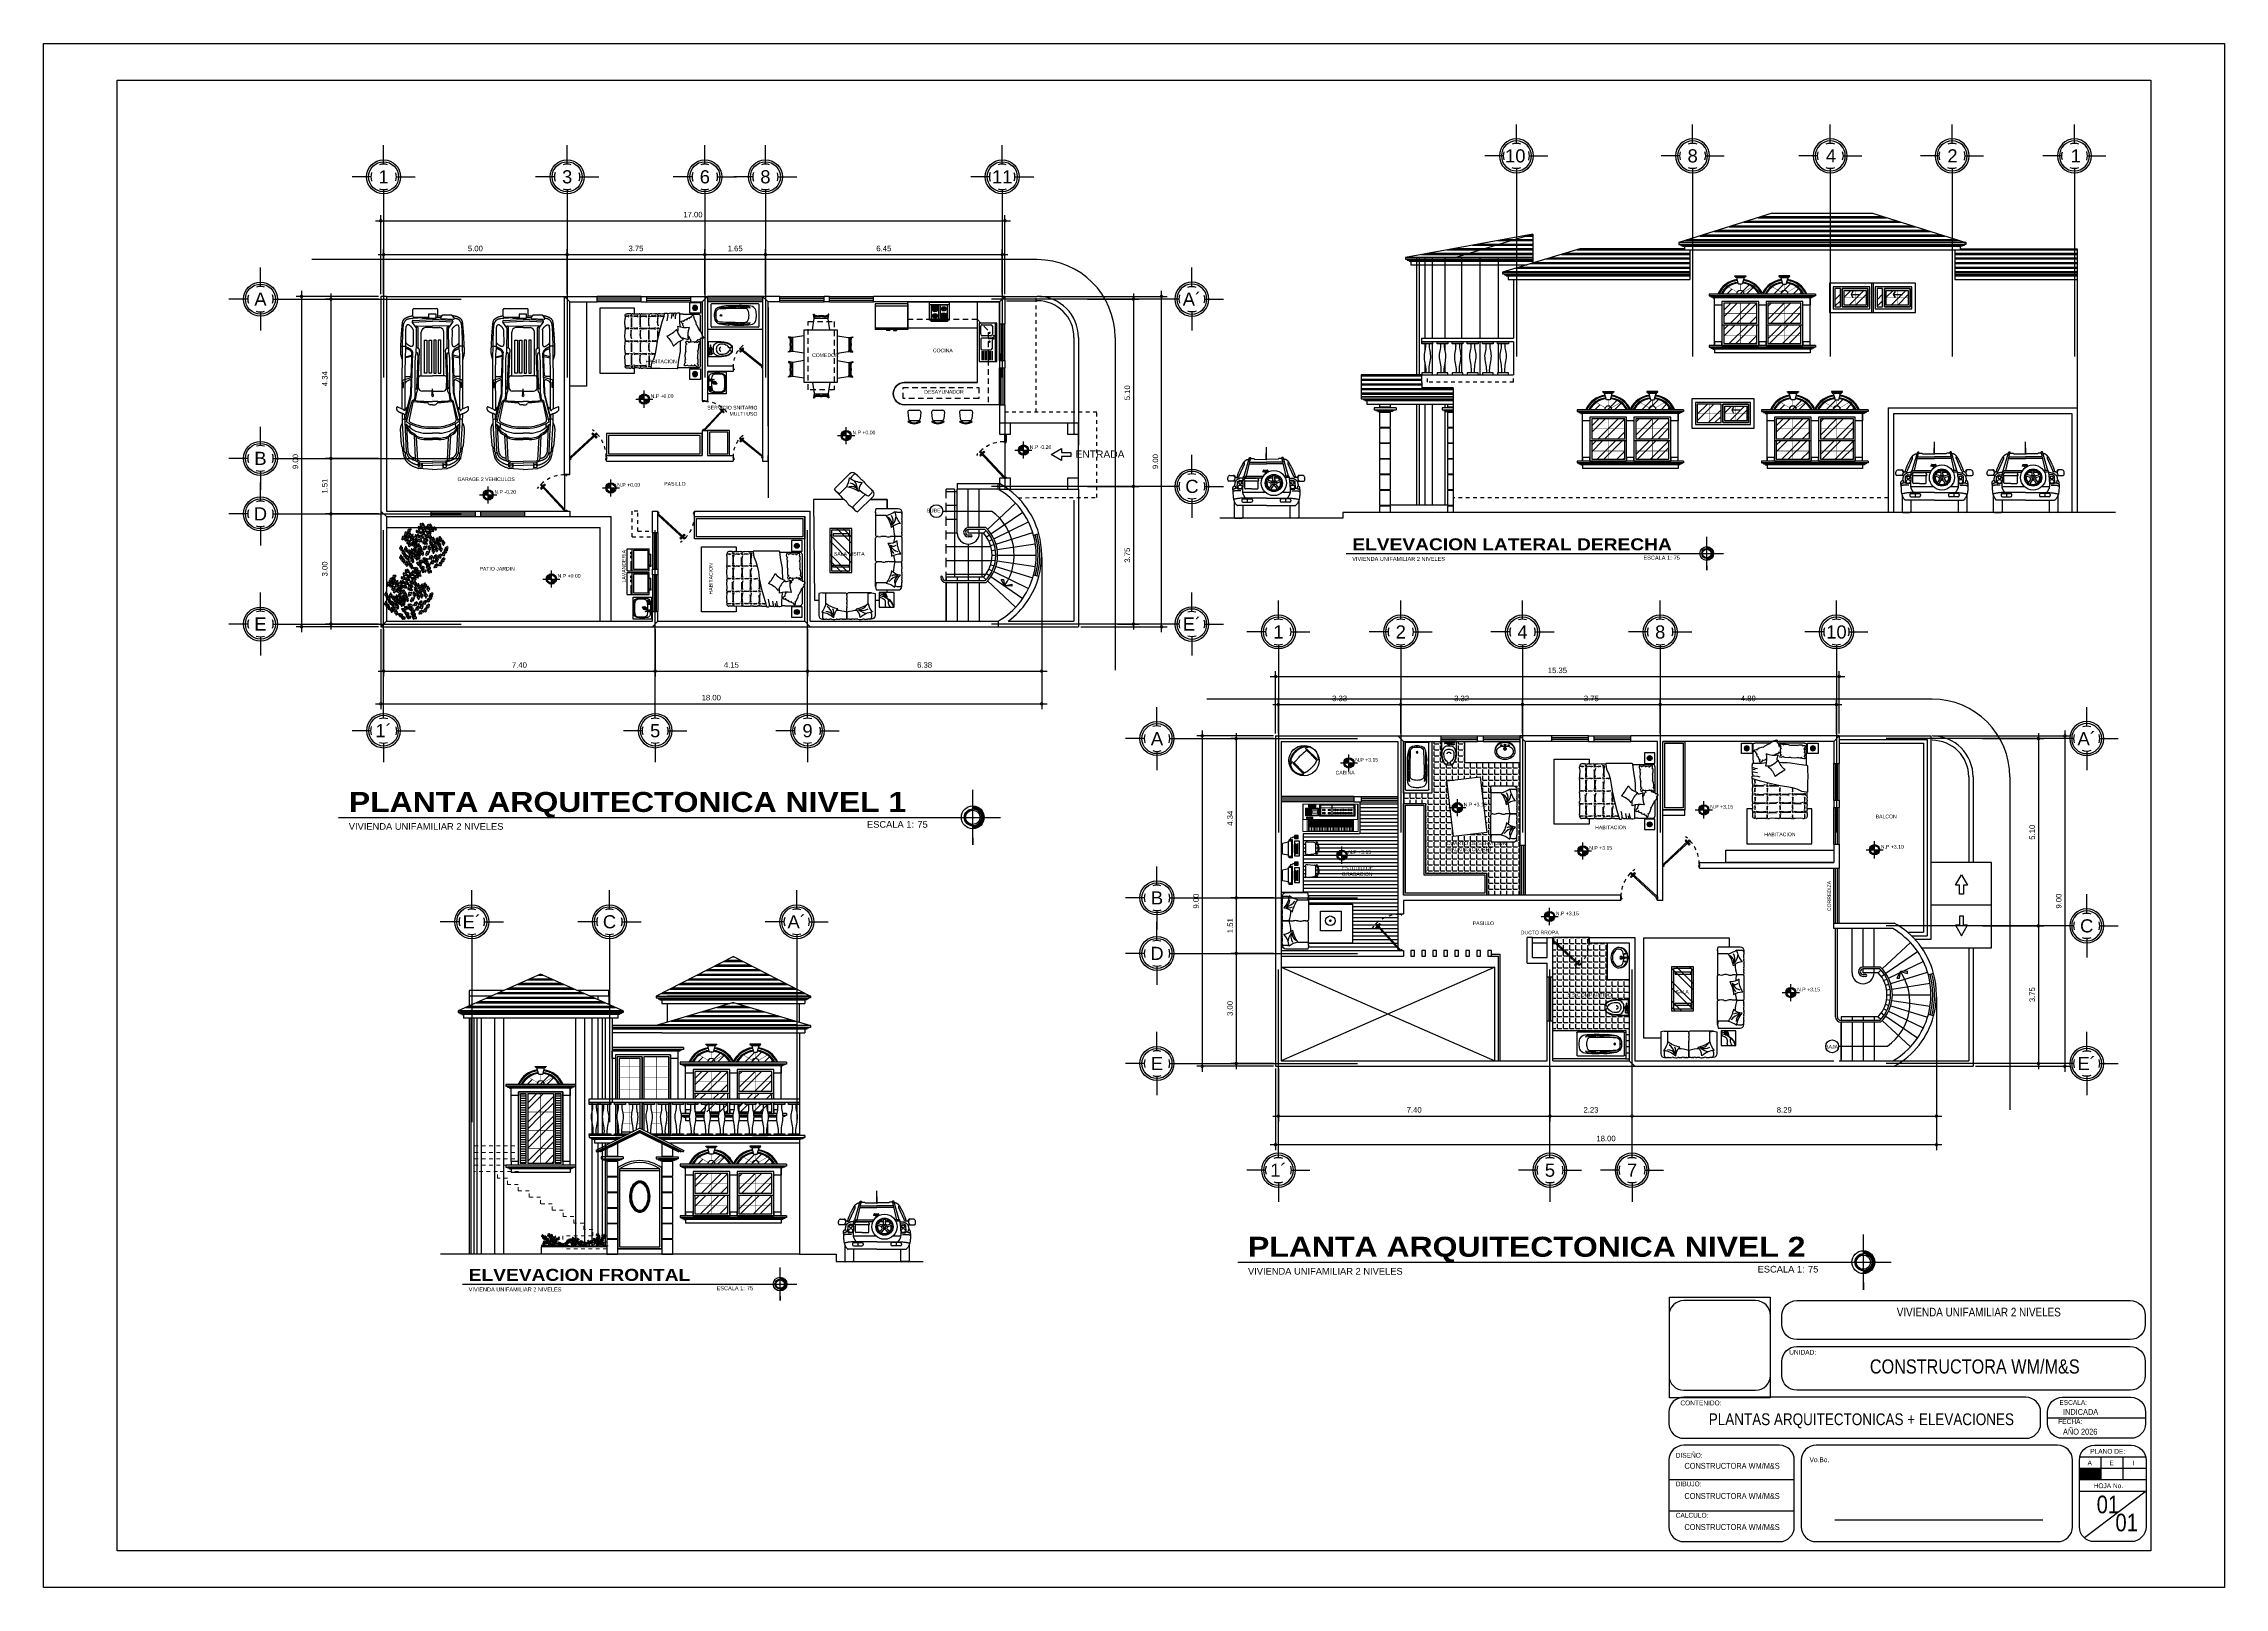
# Model space of a CAD drawing. Header units: inches. Extents: x -370 to 18, y -197 to 199.
# Drawn here: x -201.7 to -142.3, y 156.5 to 198.5 of the extents above; entities that cross this region are included whole.
import ezdxf
from ezdxf.enums import TextEntityAlignment as Align

# ---------------------------------------------------------------- set-up
doc = ezdxf.new("R2010")
doc.units = ezdxf.units.IN
doc.header["$MEASUREMENT"] = 0
doc.header["$PDMODE"] = 34
doc.header["$PDSIZE"] = 0.2
for name, pattern in [('CENTER2', [28.575, 19.05, -3.175, 3.175, -3.175]), ('DASHED', [0.75, 0.5, -0.25]), ('HIDDEN2', [0.1875, 0.125, -0.0625]), ('RAYITAS', [0.375, 0.25, -0.125])]:
    doc.linetypes.add(name, pattern=pattern)
doc.layers.add('a_MUEBLE', color=3, linetype='Continuous', lineweight=5)
for name, color, linetype in [('artefactos', 1, 'Continuous'), ('aux2', 194, 'Continuous'), ('MUEBLES', 7, 'Continuous'), ('sanitarios', 9, 'Continuous')]:
    doc.layers.add(name, color=color, linetype=linetype)
doc.styles.add('1', font='arial.ttf')
doc.styles.add('2', font='')
doc.styles.add('ML', font='ARIALN.TTF')
doc.styles.get("Standard").update_dxf_attribs({"font": 'arial.ttf'})
doc.styles.get('2').set_extended_font_data('Arial Black')
doc.linetypes.add('ZIGZAG', pattern='A,0.0001,-0.2,[131,ltypeshp.shx,S=0.2,R=0,X=-0.2,Y=0],-0.4,[131,ltypeshp.shx,S=0.2,R=180,X=0.2,Y=0],-0.2', length=0.8001)
doc.dimstyles.new('E100', dxfattribs={"dimtxt": 0.15, "dimasz": 0.15, "dimexe": 0.15, "dimexo": 0.0625, "dimgap": 0.09, "dimtad": 1, "dimzin": 0, "dimdsep": 46, "dimtxsty": 'Standard', "dimblk": 'DOTSMALL', "dimcen": 0.09, "dimdle": 0.15, "dimclrd": 1, "dimclre": 1, "dimclrt": 2, "dimazin": 0, "dimtfac": 1, "dimtofl": 0, "dimtmove": 1, "dimatfit": 1, "dimldrblk": 'OPEN90', "dimfxl": 1, "dimtolj": 1, "dimtzin": 0, "dimarcsym": 0})
picture_1 = doc.add_image_def('image1.png', size_in_pixel=(5512, 5512))
pattern_1 = [(0, (85.00264, 353.5219), (3e-17, 0.125), []), (0, (85.00264, 353.53753), (3e-17, 0.125), []), (0, (85.00264, 353.55316), (3e-17, 0.125), [])]
pattern_2 = [(45, (-238.49172, 246.1502), (-0.265165, 0.265165), []), (45, (-238.31495, 246.1502), (-0.265165, 0.265165), [])]
pattern_3 = [(45, (-237.29172, 246.1502), (-0.265165, 0.265165), []), (45, (-237.11495, 246.1502), (-0.265165, 0.265165), [])]
pattern_4 = [(45, (-233.4644, 246.1502), (-0.265165, 0.265165), []), (45, (-233.28763, 246.1502), (-0.265165, 0.265165), [])]
pattern_5 = [(45, (-232.2644, 246.1502), (-0.265165, 0.265165), []), (45, (-232.08763, 246.1502), (-0.265165, 0.265165), [])]
pattern_6 = [(45, (54.4229, 142.33112), (-0.26516504, 0.26516504), []), (45, (54.59967, 142.33112), (-0.26516504, 0.26516504), [])]
pattern_7 = [(45, (-234.89453, 249.3002), (-0.265165, 0.265165), []), (45, (-234.71776, 249.3002), (-0.265165, 0.265165), [])]
pattern_8 = [(45, (-233.69453, 249.3002), (-0.265165, 0.265165), []), (45, (-233.51776, 249.3002), (-0.265165, 0.265165), [])]
pattern_9 = [(45, (57.6729, 145.48112), (-0.26516504, 0.26516504), []), (45, (57.84967, 145.48112), (-0.26516504, 0.26516504), [])]
pattern_10 = [(45, (58.8229, 145.48112), (-0.26516504, 0.26516504), []), (45, (58.99967, 145.48112), (-0.26516504, 0.26516504), [])]
pattern_11 = [(45, (-262.92226, 225.59636), (-0.265165, 0.265165), []), (45, (-262.7455, 225.59636), (-0.265165, 0.265165), [])]
pattern_12 = [(45, (-261.72226, 225.59636), (-0.265165, 0.265165), []), (45, (-261.5455, 225.59636), (-0.265165, 0.265165), [])]
pattern_13 = [(45, (-262.92226, 228.37636), (-0.265165, 0.265165), []), (45, (-262.7455, 228.37636), (-0.265165, 0.265165), [])]
pattern_14 = [(45, (-261.72226, 228.37636), (-0.265165, 0.265165), []), (45, (-261.5455, 228.37636), (-0.265165, 0.265165), [])]
pattern_15 = [(0, (95.62732, 40.63708), (3e-17, 0.125), []), (0, (95.62732, 40.6527), (3e-17, 0.125), []), (0, (95.62732, 40.66833), (3e-17, 0.125), [])]
pattern_16 = [(45, (28.76763, 124.47304), (-0.26516504, 0.26516504), []), (45, (28.9444, 124.47304), (-0.26516504, 0.26516504), [])]
pattern_17 = [(0, (28.76763, 124.473044), (0, 0.0625), [])]
pattern_18 = [(45, (-266.37226, 227.77136), (-0.265165, 0.265165), []), (45, (-266.1955, 227.77136), (-0.265165, 0.265165), [])]

# ---------------------------------------------------------------- blocks, each defined once
blk = doc.blocks.new('a4')
at = {"color": 1}
for p, q in [((171.731, 151.458), (171.738, 151.479)), ((171.738, 151.479), (171.745, 151.498)), ((171.745, 151.498), (171.752, 151.515)), ((171.752, 151.515), (171.759, 151.53)), ((171.759, 151.53), (171.765, 151.545)), ((171.765, 151.545), (171.772, 151.558)), ((171.772, 151.558), (171.779, 151.571)), ((171.779, 151.571), (171.785, 151.583)), ((171.785, 151.583), (171.792, 151.594)), ((171.792, 151.594), (171.798, 151.605)), ((171.798, 151.605), (171.805, 151.615)), ((171.805, 151.615), (171.812, 151.625)), ((171.812, 151.625), (171.818, 151.634)), ((171.818, 151.634), (171.825, 151.643)), ((171.825, 151.643), (171.832, 151.652)), ((171.832, 151.652), (171.839, 151.66)), ((171.839, 151.66), (171.845, 151.669)), ((171.845, 151.669), (171.852, 151.676)), ((171.852, 151.676), (171.86, 151.684)), ((171.86, 151.684), (171.867, 151.692)), ((171.867, 151.692), (171.874, 151.699)), ((171.874, 151.699), (171.882, 151.706)), ((171.882, 151.706), (171.889, 151.713)), ((171.889, 151.713), (171.897, 151.72)), ((171.897, 151.72), (171.905, 151.727)), ((171.923, 151.473), (171.903, 151.438)), ((171.905, 151.727), (171.913, 151.734)), ((171.913, 151.734), (171.922, 151.74)), ((171.922, 151.74), (171.931, 151.746)), ((171.923, 151.473), (171.927, 151.489)), ((171.923, 151.473), (171.995, 151.484)), ((171.927, 151.489), (171.93, 151.504)), ((171.93, 151.504), (171.934, 151.517)), ((171.931, 151.746), (171.939, 151.752)), ((171.934, 151.517), (171.938, 151.529)), ((171.938, 151.529), (171.941, 151.54)), ((171.939, 151.752), (171.948, 151.758)), ((171.941, 151.54), (171.945, 151.549)), ((171.945, 151.549), (171.949, 151.558)), ((171.948, 151.758), (171.958, 151.763)), ((171.949, 151.558), (171.952, 151.567)), ((171.952, 151.567), (171.956, 151.575)), ((171.956, 151.575), (171.96, 151.583)), ((171.958, 151.763), (171.968, 151.769)), ((171.96, 151.583), (171.964, 151.59)), ((171.964, 151.59), (171.968, 151.598)), ((171.968, 151.769), (171.978, 151.774)), ((171.968, 151.598), (171.972, 151.605)), ((171.972, 151.605), (171.976, 151.612)), ((171.976, 151.612), (171.98, 151.619)), ((171.978, 151.774), (171.989, 151.778)), ((171.98, 151.619), (171.984, 151.626)), ((171.984, 151.626), (171.989, 151.632)), ((171.989, 151.778), (172.001, 151.783)), ((171.989, 151.632), (171.993, 151.638)), ((171.993, 151.638), (171.998, 151.644)), ((171.995, 151.484), (172.617, 151.517)), ((171.995, 151.484), (171.996, 151.499)), ((171.996, 151.499), (171.998, 151.512)), ((171.998, 151.644), (172.003, 151.65)), ((171.998, 151.512), (172, 151.523)), ((172, 151.523), (172.001, 151.533)), ((172.001, 151.783), (172.015, 151.788)), ((172.001, 151.533), (172.003, 151.541)), ((172.003, 151.65), (172.008, 151.655)), ((172.003, 151.541), (172.005, 151.548)), ((172.005, 151.548), (172.007, 151.555)), ((172.007, 151.555), (172.009, 151.56)), ((172.008, 151.655), (172.013, 151.66)), ((172.009, 151.56), (172.011, 151.566)), ((172.011, 151.566), (172.014, 151.571)), ((172.013, 151.66), (172.018, 151.664)), ((172.014, 151.571), (172.016, 151.575)), ((172.015, 151.788), (172.03, 151.793)), ((172.016, 151.575), (172.018, 151.58)), ((172.018, 151.664), (172.022, 151.669)), ((172.018, 151.58), (172.021, 151.584)), ((172.021, 151.584), (172.024, 151.588)), ((172.022, 151.669), (172.027, 151.673)), ((172.024, 151.588), (172.026, 151.592)), ((172.026, 151.592), (172.03, 151.596)), ((172.027, 151.673), (172.032, 151.676)), ((172.03, 151.793), (172.046, 151.798)), ((172.03, 151.596), (172.033, 151.6)), ((172.032, 151.676), (172.037, 151.68)), ((172.033, 151.6), (172.036, 151.604)), ((172.036, 151.604), (172.04, 151.609)), ((172.037, 151.68), (172.043, 151.683)), ((172.04, 151.609), (172.043, 151.613)), ((172.043, 151.683), (172.048, 151.686)), ((172.043, 151.613), (172.047, 151.617)), ((172.046, 151.798), (172.065, 151.803)), ((172.047, 151.617), (172.051, 151.621)), ((172.048, 151.686), (172.055, 151.689)), ((172.051, 151.621), (172.055, 151.625)), ((172.055, 151.689), (172.061, 151.692)), ((172.055, 151.625), (172.059, 151.629)), ((172.059, 151.629), (172.064, 151.632)), ((172.061, 151.692), (172.068, 151.696)), ((172.064, 151.632), (172.068, 151.636)), ((172.065, 151.803), (172.085, 151.808)), ((172.068, 151.696), (172.076, 151.7)), ((172.068, 151.636), (172.072, 151.639)), ((172.072, 151.639), (172.077, 151.642)), ((172.076, 151.7), (172.085, 151.704)), ((172.077, 151.642), (172.082, 151.645)), ((172.082, 151.645), (172.088, 151.649)), ((172.085, 151.808), (172.108, 151.813)), ((172.085, 151.704), (172.096, 151.708)), ((172.088, 151.649), (172.093, 151.652)), ((172.093, 151.652), (172.1, 151.655)), ((172.096, 151.708), (172.107, 151.712)), ((172.1, 151.655), (172.106, 151.658)), ((172.106, 151.658), (172.114, 151.662)), ((172.107, 151.712), (172.121, 151.717)), ((172.108, 151.813), (172.134, 151.818)), ((172.114, 151.662), (172.121, 151.665)), ((172.121, 151.717), (172.136, 151.722)), ((172.121, 151.665), (172.13, 151.669)), ((172.13, 151.669), (172.139, 151.673)), ((172.134, 151.818), (172.164, 151.824)), ((172.136, 151.722), (172.154, 151.728)), ((172.139, 151.673), (172.148, 151.677)), ((172.148, 151.677), (172.161, 151.681)), ((172.154, 151.728), (172.169, 151.731)), ((172.164, 151.824), (172.198, 151.829)), ((172.179, 151.685), (172.873, 151.719)), ((172.182, 151.733), (173.172, 151.773)), ((172.198, 151.794), (172.961, 151.841)), ((172.198, 151.829), (172.236, 151.834)), ((172.236, 151.834), (172.279, 151.839)), ((172.617, 151.517), (172.559, 151.459)), ((172.655, 151.513), (172.596, 151.453)), ((172.617, 151.517), (172.655, 151.513)), ((172.937, 151.642), (172.831, 151.644)), ((172.961, 151.841), (173.211, 151.844)), ((172.987, 151.729), (173.53, 151.591)), ((173.518, 151.562), (173.041, 151.661)), ((173.704, 151.602), (173.107, 151.753)), ((173.172, 151.773), (173.18, 151.783)), ((173.172, 151.773), (173.188, 151.758)), ((173.18, 151.783), (173.187, 151.792)), ((173.187, 151.792), (173.193, 151.799)), ((173.193, 151.799), (173.197, 151.805)), ((173.196, 151.754), (173.75, 151.613)), ((173.197, 151.805), (173.2, 151.81)), ((173.2, 151.81), (173.202, 151.814)), ((173.202, 151.814), (173.204, 151.818)), ((173.204, 151.818), (173.205, 151.821)), ((173.205, 151.821), (173.207, 151.824)), ((173.207, 151.827), (173.208, 151.83)), ((173.207, 151.824), (173.207, 151.827)), ((173.208, 151.83), (173.209, 151.833)), ((173.209, 151.833), (173.21, 151.836)), ((173.21, 151.839), (173.211, 151.843)), ((173.21, 151.836), (173.21, 151.839)), ((173.211, 151.843), (173.212, 151.846)), ((173.212, 151.846), (173.213, 151.85)), ((173.213, 151.85), (173.214, 151.853)), ((173.214, 151.853), (173.215, 151.857)), ((173.215, 151.857), (173.217, 151.862)), ((173.217, 151.862), (173.218, 151.866)), ((173.218, 151.866), (173.22, 151.871)), ((173.22, 151.871), (173.222, 151.877)), ((173.222, 151.877), (173.224, 151.882)), ((173.224, 151.882), (173.227, 151.888)), ((173.227, 151.888), (173.23, 151.894)), ((173.23, 151.894), (173.233, 151.901)), ((173.233, 151.901), (173.236, 151.907)), ((173.236, 151.907), (173.24, 151.914)), ((173.24, 151.914), (173.243, 151.921)), ((173.243, 151.921), (173.248, 151.928)), ((173.248, 151.928), (173.252, 151.935)), ((173.252, 151.935), (173.256, 151.942)), ((173.256, 151.942), (173.261, 151.949)), ((173.261, 151.949), (173.267, 151.956)), ((173.267, 151.956), (173.273, 151.963)), ((173.273, 151.963), (173.279, 151.971)), ((173.279, 151.971), (173.287, 151.979)), ((173.287, 151.979), (173.296, 151.988)), ((173.296, 151.988), (173.298, 151.989)), ((173.317, 151.997), (173.381, 151.998)), ((173.317, 151.767), (174.351, 151.77)), ((173.397, 151.973), (173.324, 151.811)), ((173.755, 151.467), (173.759, 151.499)), ((173.759, 151.499), (173.783, 151.496)), ((173.763, 151.611), (174.102, 151.606)), ((173.767, 151.594), (174.858, 151.562)), ((173.783, 151.496), (173.803, 151.494)), ((173.803, 151.494), (173.821, 151.493)), ((173.821, 151.493), (173.837, 151.492)), ((173.837, 151.492), (173.851, 151.492)), ((173.851, 151.492), (173.863, 151.492)), ((173.863, 151.492), (173.874, 151.492)), ((173.874, 151.492), (173.884, 151.492)), ((173.884, 151.492), (173.894, 151.492)), ((173.894, 151.492), (173.904, 151.492)), ((173.904, 151.492), (173.913, 151.492)), ((173.913, 151.492), (173.922, 151.492)), ((173.922, 151.828), (174.06, 151.828)), ((173.922, 151.828), (173.922, 151.813)), ((173.922, 151.813), (174.065, 151.813)), ((173.922, 151.492), (173.932, 151.492)), ((173.932, 151.492), (173.941, 151.492)), ((173.941, 151.492), (173.951, 151.492)), ((173.951, 151.492), (173.962, 151.492)), ((173.962, 151.492), (173.973, 151.492)), ((173.973, 151.492), (173.984, 151.492)), ((173.984, 151.492), (173.996, 151.492)), ((173.996, 151.492), (174.008, 151.492)), ((174.008, 151.492), (174.021, 151.492)), ((174.021, 151.492), (174.034, 151.492)), ((174.034, 151.492), (174.048, 151.492)), ((174.048, 151.492), (174.062, 151.493)), ((174.06, 151.828), (174.064, 151.82)), ((174.062, 151.493), (174.076, 151.493)), ((174.064, 151.82), (174.065, 151.813)), ((174.076, 151.493), (174.092, 151.493)), ((174.084, 151.738), (174.128, 151.648)), ((174.092, 151.493), (174.109, 151.493)), ((174.109, 151.493), (174.127, 151.493)), ((174.127, 151.493), (174.148, 151.493)), ((174.148, 151.493), (174.171, 151.494)), ((174.171, 151.494), (174.196, 151.494)), ((174.196, 151.494), (174.226, 151.494)), ((174.226, 151.494), (174.258, 151.494)), ((174.258, 151.494), (174.294, 151.494)), ((174.294, 151.494), (174.331, 151.494)), ((174.331, 151.494), (174.37, 151.495)), ((174.351, 151.77), (174.716, 151.76)), ((174.37, 151.495), (174.408, 151.495)), ((174.408, 151.495), (174.446, 151.495)), ((174.446, 151.495), (174.483, 151.495)), ((174.483, 151.495), (174.517, 151.495)), ((174.517, 151.495), (174.548, 151.495)), ((174.548, 151.495), (174.576, 151.494)), ((174.576, 151.494), (174.601, 151.494)), ((174.601, 151.494), (174.625, 151.494)), ((174.625, 151.494), (174.646, 151.493)), ((174.646, 151.493), (174.666, 151.492)), ((174.666, 151.492), (174.684, 151.491)), ((174.684, 151.491), (174.701, 151.49)), ((174.701, 151.49), (174.718, 151.489)), ((174.716, 151.76), (174.826, 151.762)), ((174.718, 151.489), (174.734, 151.488)), ((174.769, 151.586), (174.727, 151.761)), ((174.734, 151.488), (174.749, 151.486)), ((174.749, 151.486), (174.764, 151.485)), ((174.759, 151.761), (174.802, 151.585)), ((174.764, 151.485), (174.778, 151.483)), ((174.778, 151.483), (174.792, 151.481)), ((174.792, 151.481), (174.805, 151.478)), ((174.805, 151.478), (174.818, 151.476)), ((174.818, 151.476), (174.832, 151.473)), ((174.829, 151.762), (174.897, 151.751)), ((174.832, 151.473), (174.852, 151.471)), ((174.852, 151.471), (174.887, 151.468)), ((174.881, 151.567), (174.867, 151.563)), ((174.895, 151.571), (174.881, 151.567)), ((174.905, 151.575), (174.895, 151.571)), ((174.9, 151.751), (174.983, 151.749)), ((174.913, 151.578), (174.905, 151.575)), ((174.918, 151.581), (174.913, 151.578)), ((174.922, 151.584), (174.918, 151.581)), ((174.926, 151.587), (174.922, 151.584)), ((174.929, 151.589), (174.926, 151.587)), ((174.933, 151.592), (174.929, 151.589)), ((174.936, 151.594), (174.933, 151.592)), ((174.939, 151.597), (174.936, 151.594)), ((174.942, 151.6), (174.939, 151.597)), ((174.945, 151.602), (174.942, 151.6)), ((174.947, 151.605), (174.945, 151.602)), ((174.95, 151.608), (174.947, 151.605)), ((174.953, 151.61), (174.95, 151.608)), ((174.956, 151.613), (174.953, 151.61)), ((174.958, 151.616), (174.956, 151.613)), ((174.961, 151.619), (174.958, 151.616)), ((174.964, 151.622), (174.961, 151.619)), ((174.966, 151.625), (174.964, 151.622)), ((174.969, 151.629), (174.966, 151.625)), ((174.972, 151.632), (174.969, 151.629)), ((174.974, 151.636), (174.972, 151.632)), ((174.977, 151.64), (174.974, 151.636)), ((174.979, 151.644), (174.977, 151.64)), ((174.982, 151.648), (174.979, 151.644)), ((174.984, 151.652), (174.982, 151.648)), ((174.983, 151.749), (175.098, 151.749)), ((174.987, 151.655), (174.984, 151.652)), ((174.989, 151.659), (174.987, 151.655)), ((174.991, 151.663), (174.989, 151.659)), ((174.993, 151.667), (174.991, 151.663)), ((174.996, 151.671), (174.993, 151.667)), ((174.998, 151.675), (174.996, 151.671)), ((175, 151.679), (174.998, 151.675)), ((175.002, 151.684), (175, 151.679)), ((175.004, 151.688), (175.002, 151.684)), ((175.006, 151.693), (175.004, 151.688)), ((175.009, 151.699), (175.006, 151.693)), ((175.011, 151.704), (175.009, 151.699)), ((175.014, 151.711), (175.011, 151.704)), ((175.017, 151.717), (175.014, 151.711)), ((175.021, 151.724), (175.017, 151.717)), ((175.025, 151.732), (175.021, 151.724)), ((175.029, 151.74), (175.025, 151.732)), ((175.034, 151.749), (175.029, 151.74)), ((175.099, 151.749), (175.149, 151.747)), ((175.489, 151.551), (175.108, 151.549)), ((175.149, 151.747), (175.21, 151.748)), ((175.21, 151.748), (175.262, 151.748)), ((175.262, 151.748), (175.306, 151.749)), ((175.353, 151.832), (175.303, 151.871)), ((175.306, 151.749), (175.342, 151.749)), ((175.342, 151.749), (175.372, 151.749)), ((175.372, 151.749), (175.397, 151.749)), ((175.397, 151.749), (175.42, 151.749)), ((175.42, 151.749), (175.44, 151.749)), ((175.44, 151.749), (175.459, 151.749)), ((175.459, 151.749), (175.477, 151.749)), ((175.477, 151.749), (175.496, 151.748)), ((175.489, 151.551), (175.497, 151.553)), ((175.496, 151.748), (175.515, 151.746)), ((175.497, 151.553), (175.505, 151.554)), ((175.505, 151.554), (175.511, 151.556)), ((175.511, 151.556), (175.517, 151.559)), ((175.515, 151.746), (175.534, 151.745)), ((175.517, 151.559), (175.523, 151.561)), ((175.523, 151.561), (175.528, 151.564)), ((175.528, 151.564), (175.532, 151.566)), ((175.532, 151.566), (175.537, 151.569)), ((175.534, 151.745), (175.555, 151.742)), ((175.537, 151.569), (175.541, 151.572)), ((175.541, 151.572), (175.545, 151.576)), ((175.545, 151.576), (175.549, 151.579)), ((175.546, 151.463), (175.7, 151.575)), ((175.549, 151.579), (175.552, 151.582)), ((175.552, 151.582), (175.556, 151.586)), ((175.555, 151.742), (175.577, 151.739)), ((175.556, 151.586), (175.56, 151.589)), ((175.56, 151.589), (175.563, 151.593)), ((175.563, 151.593), (175.567, 151.597)), ((175.567, 151.597), (175.571, 151.601)), ((175.571, 151.601), (175.574, 151.605)), ((175.574, 151.605), (175.578, 151.609)), ((175.577, 151.739), (175.596, 151.736)), ((175.578, 151.609), (175.582, 151.613)), ((175.582, 151.613), (175.586, 151.617)), ((175.586, 151.617), (175.589, 151.622)), ((175.589, 151.622), (175.593, 151.626)), ((175.593, 151.626), (175.596, 151.63)), ((175.596, 151.499), (175.595, 151.022)), ((175.596, 151.63), (175.6, 151.634)), ((175.6, 151.634), (175.603, 151.638)), ((175.603, 151.638), (175.606, 151.642)), ((175.606, 151.731), (175.604, 151.733)), ((175.611, 151.726), (175.606, 151.731)), ((175.606, 151.642), (175.609, 151.646)), ((175.609, 151.646), (175.611, 151.65)), ((175.615, 151.722), (175.611, 151.726)), ((175.611, 151.65), (175.614, 151.653)), ((175.614, 151.653), (175.616, 151.657)), ((175.619, 151.718), (175.615, 151.722)), ((175.616, 151.657), (175.618, 151.66)), ((175.618, 151.66), (175.62, 151.663)), ((175.621, 151.714), (175.619, 151.718)), ((175.62, 151.663), (175.622, 151.666)), ((175.623, 151.711), (175.621, 151.714)), ((175.622, 151.666), (175.623, 151.669)), ((175.625, 151.707), (175.623, 151.711)), ((175.623, 151.669), (175.624, 151.672)), ((175.624, 151.672), (175.625, 151.675)), ((175.626, 151.704), (175.625, 151.707)), ((175.625, 151.675), (175.626, 151.678)), ((175.627, 151.701), (175.626, 151.704)), ((175.626, 151.678), (175.627, 151.68)), ((175.628, 151.698), (175.627, 151.701)), ((175.627, 151.68), (175.628, 151.683)), ((175.628, 151.695), (175.628, 151.698)), ((175.629, 151.693), (175.628, 151.695)), ((175.628, 151.685), (175.629, 151.688)), ((175.628, 151.683), (175.628, 151.685)), ((175.629, 151.69), (175.629, 151.693)), ((175.629, 151.688), (175.629, 151.69)), ((175.698, 151.573), (175.731, 151.022)), ((175.747, 151.552), (175.769, 151.022)), ((175.835, 151.533), (175.835, 151.132)), ((175.864, 151.563), (176.042, 151.563)), ((176.071, 151.533), (176.071, 150.911)), ((171.689, 151.022), (171.715, 151.404)), ((171.689, 151.022), (171.715, 150.639)), ((171.718, 151.416), (171.723, 151.436)), ((171.723, 151.436), (171.731, 151.458)), ((171.744, 151.302), (171.749, 151.397)), ((171.816, 151.321), (171.744, 151.302)), ((171.868, 151.302), (171.744, 151.302)), ((171.749, 151.397), (171.809, 151.418)), ((171.816, 151.384), (171.749, 151.397)), ((171.807, 151.302), (171.795, 151.022)), ((171.807, 150.741), (171.795, 151.022)), ((171.809, 151.418), (171.884, 151.399)), ((171.884, 151.399), (171.816, 151.384)), ((171.816, 151.384), (171.816, 151.321)), ((171.816, 151.321), (171.868, 151.302)), ((171.87, 151.36), (171.856, 151.022)), ((171.87, 150.683), (171.856, 151.022)), ((171.903, 151.438), (171.876, 151.383)), ((171.944, 151.426), (171.903, 151.438)), ((171.917, 151.374), (171.903, 151.022)), ((171.917, 150.669), (171.903, 151.022)), ((171.944, 151.426), (171.929, 151.406)), ((171.944, 151.426), (172.559, 151.459)), ((172.507, 151.187), (172.504, 151.022)), ((172.507, 150.856), (172.504, 151.022)), ((172.544, 151.181), (172.541, 151.022)), ((172.544, 150.862), (172.541, 151.022)), ((172.559, 151.459), (172.596, 151.453)), ((172.676, 151.208), (172.676, 151.022)), ((172.676, 150.835), (172.676, 151.022)), ((173.448, 151.022), (173.451, 151.084)), ((173.448, 151.022), (173.451, 150.959)), ((173.475, 151.129), (173.498, 151.145)), ((173.475, 150.914), (173.498, 150.898)), ((173.543, 151.169), (173.538, 151.022)), ((173.543, 150.874), (173.538, 151.022)), ((173.742, 151.032), (173.799, 151.031)), ((173.742, 151.011), (173.799, 151.012)), ((173.807, 151.026), (173.884, 151.022)), ((173.807, 151.017), (173.884, 151.022)), ((173.822, 151.022), (173.822, 151.308)), ((173.822, 151.022), (173.822, 150.735)), ((173.907, 151.404), (174.175, 151.409)), ((174.239, 151.354), (174.239, 151.022)), ((174.239, 151.331), (175.426, 151.331)), ((174.239, 150.689), (174.239, 151.022)), ((174.314, 151.242), (175.212, 151.242)), ((174.314, 151.178), (174.314, 151.242)), ((175.212, 151.178), (174.314, 151.178)), ((174.314, 151.118), (175.212, 151.118)), ((174.314, 151.054), (174.314, 151.118)), ((175.212, 151.054), (174.314, 151.054)), ((175.212, 150.989), (174.314, 150.989)), ((174.314, 150.989), (174.314, 150.925)), ((174.314, 150.925), (175.212, 150.925)), ((174.887, 151.468), (174.943, 151.465)), ((174.943, 151.465), (175.028, 151.463)), ((175.028, 151.463), (175.15, 151.461)), ((175.15, 151.461), (175.315, 151.459)), ((175.212, 151.242), (175.212, 151.178)), ((175.212, 151.118), (175.212, 151.054)), ((175.212, 150.925), (175.212, 150.989)), ((175.315, 151.459), (175.529, 151.457)), ((175.552, 151.022), (175.552, 151.21)), ((175.552, 151.022), (175.552, 150.833)), ((175.596, 150.544), (175.595, 151.022)), ((175.698, 150.47), (175.731, 151.022)), ((175.747, 150.491), (175.769, 151.022)), ((175.835, 151.323), (175.807, 151.305)), ((175.807, 151.305), (175.811, 150.927)), ((175.919, 151.132), (175.809, 151.132)), ((175.811, 150.927), (175.919, 150.927)), ((175.828, 150.927), (175.828, 150.804)), ((175.835, 150.927), (175.835, 150.911)), ((175.864, 150.882), (176.042, 150.882)), ((175.874, 150.882), (175.874, 150.774)), ((175.919, 150.927), (175.919, 151.132)), ((171.718, 150.627), (171.723, 150.608)), ((171.723, 150.608), (171.731, 150.585)), ((171.731, 150.585), (171.738, 150.564)), ((171.738, 150.564), (171.745, 150.545)), ((171.816, 150.722), (171.744, 150.741)), ((171.744, 150.741), (171.749, 150.647)), ((171.868, 150.741), (171.744, 150.741)), ((171.745, 150.545), (171.752, 150.528)), ((171.816, 150.659), (171.749, 150.647)), ((171.749, 150.647), (171.809, 150.625)), ((171.752, 150.528), (171.759, 150.513)), ((171.759, 150.513), (171.765, 150.498)), ((171.765, 150.498), (171.772, 150.485)), ((171.772, 150.485), (171.779, 150.472)), ((171.779, 150.472), (171.785, 150.46)), ((171.785, 150.46), (171.792, 150.449)), ((171.792, 150.449), (171.798, 150.438)), ((171.798, 150.438), (171.805, 150.428)), ((171.805, 150.428), (171.812, 150.418)), ((171.809, 150.625), (171.884, 150.644)), ((171.812, 150.418), (171.818, 150.409)), ((171.816, 150.722), (171.868, 150.741)), ((171.816, 150.659), (171.816, 150.722)), ((171.884, 150.644), (171.816, 150.659)), ((171.818, 150.409), (171.825, 150.4)), ((171.825, 150.4), (171.832, 150.391)), ((171.832, 150.391), (171.839, 150.383)), ((171.839, 150.383), (171.845, 150.375)), ((171.845, 150.375), (171.852, 150.367)), ((171.852, 150.367), (171.86, 150.359)), ((171.86, 150.359), (171.867, 150.351)), ((171.867, 150.351), (171.874, 150.344)), ((171.874, 150.344), (171.882, 150.337)), ((171.903, 150.605), (171.876, 150.66)), ((171.882, 150.337), (171.889, 150.33)), ((171.889, 150.33), (171.897, 150.323)), ((171.897, 150.323), (171.905, 150.316)), ((171.944, 150.617), (171.903, 150.605)), ((171.923, 150.571), (171.903, 150.605)), ((171.905, 150.316), (171.913, 150.309)), ((171.913, 150.309), (171.922, 150.303)), ((171.922, 150.303), (171.931, 150.297)), ((171.923, 150.571), (171.927, 150.554)), ((171.923, 150.571), (171.995, 150.559)), ((171.927, 150.554), (171.93, 150.539)), ((171.944, 150.617), (171.929, 150.637)), ((171.93, 150.539), (171.934, 150.526)), ((171.931, 150.297), (171.939, 150.291)), ((171.934, 150.526), (171.938, 150.514)), ((171.938, 150.514), (171.941, 150.503)), ((171.939, 150.291), (171.948, 150.285)), ((171.941, 150.503), (171.945, 150.494)), ((171.944, 150.617), (172.559, 150.584)), ((171.945, 150.494), (171.949, 150.485)), ((171.948, 150.285), (171.958, 150.28)), ((171.949, 150.485), (171.952, 150.476)), ((171.952, 150.476), (171.956, 150.468)), ((171.956, 150.468), (171.96, 150.46)), ((171.96, 150.46), (171.964, 150.453)), ((171.964, 150.453), (171.968, 150.445)), ((171.968, 150.445), (171.972, 150.438)), ((171.972, 150.438), (171.976, 150.431)), ((171.976, 150.431), (171.98, 150.424)), ((171.98, 150.424), (171.984, 150.418)), ((171.984, 150.418), (171.989, 150.411)), ((171.989, 150.411), (171.993, 150.405)), ((171.993, 150.405), (171.998, 150.399)), ((171.995, 150.559), (172.617, 150.526)), ((171.995, 150.559), (171.996, 150.544)), ((171.996, 150.544), (171.998, 150.531)), ((171.998, 150.531), (172, 150.52)), ((171.998, 150.399), (172.003, 150.394)), ((172, 150.52), (172.001, 150.51)), ((172.001, 150.51), (172.003, 150.502)), ((172.003, 150.502), (172.005, 150.495)), ((172.003, 150.394), (172.008, 150.388)), ((172.005, 150.495), (172.007, 150.488)), ((172.007, 150.488), (172.009, 150.483)), ((172.008, 150.388), (172.013, 150.383)), ((172.009, 150.483), (172.011, 150.477)), ((172.011, 150.477), (172.014, 150.473)), ((172.013, 150.383), (172.018, 150.379)), ((172.014, 150.473), (172.016, 150.468)), ((172.016, 150.468), (172.018, 150.464)), ((172.018, 150.464), (172.021, 150.459)), ((172.018, 150.379), (172.022, 150.374)), ((172.021, 150.459), (172.024, 150.455)), ((172.022, 150.374), (172.027, 150.37)), ((172.024, 150.455), (172.026, 150.451)), ((172.026, 150.451), (172.03, 150.447)), ((172.027, 150.37), (172.032, 150.367)), ((172.03, 150.447), (172.033, 150.443)), ((172.032, 150.367), (172.037, 150.363)), ((172.033, 150.443), (172.036, 150.439)), ((172.036, 150.439), (172.04, 150.434)), ((172.037, 150.363), (172.043, 150.36)), ((172.04, 150.434), (172.043, 150.43)), ((172.043, 150.43), (172.047, 150.426)), ((172.043, 150.36), (172.048, 150.357)), ((172.047, 150.426), (172.051, 150.422)), ((172.048, 150.357), (172.055, 150.354)), ((172.051, 150.422), (172.055, 150.418)), ((172.055, 150.418), (172.059, 150.414)), ((172.055, 150.354), (172.061, 150.351)), ((172.059, 150.414), (172.064, 150.411)), ((172.061, 150.351), (172.068, 150.347)), ((172.064, 150.411), (172.068, 150.407)), ((172.068, 150.407), (172.072, 150.404)), ((172.068, 150.347), (172.076, 150.343)), ((172.072, 150.404), (172.077, 150.401)), ((172.076, 150.343), (172.085, 150.339)), ((172.077, 150.401), (172.082, 150.398)), ((172.082, 150.398), (172.088, 150.394)), ((172.085, 150.339), (172.096, 150.335)), ((172.088, 150.394), (172.093, 150.391)), ((172.093, 150.391), (172.1, 150.388)), ((172.096, 150.335), (172.107, 150.331)), ((172.1, 150.388), (172.106, 150.385)), ((172.106, 150.385), (172.114, 150.381)), ((172.107, 150.331), (172.121, 150.326)), ((172.114, 150.381), (172.121, 150.378)), ((172.121, 150.378), (172.13, 150.374)), ((172.121, 150.326), (172.136, 150.321)), ((172.13, 150.374), (172.139, 150.37)), ((172.136, 150.321), (172.154, 150.316)), ((172.139, 150.37), (172.148, 150.367)), ((172.148, 150.367), (172.161, 150.362)), ((172.154, 150.316), (172.169, 150.312)), ((172.179, 150.358), (172.873, 150.325)), ((172.182, 150.31), (173.172, 150.27)), ((172.559, 150.584), (172.596, 150.59)), ((172.617, 150.526), (172.559, 150.584)), ((172.655, 150.531), (172.596, 150.59)), ((172.617, 150.526), (172.655, 150.531)), ((172.937, 150.402), (172.831, 150.399)), ((172.987, 150.314), (173.53, 150.452)), ((173.518, 150.481), (173.041, 150.382)), ((173.704, 150.441), (173.107, 150.29)), ((173.172, 150.27), (173.188, 150.285)), ((173.196, 150.289), (173.75, 150.43)), ((173.755, 150.576), (173.759, 150.544)), ((173.759, 150.544), (173.783, 150.547)), ((173.763, 150.432), (174.102, 150.437)), ((173.767, 150.45), (174.858, 150.482)), ((173.783, 150.547), (173.803, 150.549)), ((173.803, 150.549), (173.821, 150.55)), ((173.821, 150.55), (173.837, 150.551)), ((173.837, 150.551), (173.851, 150.551)), ((173.851, 150.551), (173.863, 150.551)), ((173.863, 150.551), (173.874, 150.551)), ((173.874, 150.551), (173.884, 150.551)), ((173.884, 150.551), (173.894, 150.551)), ((173.894, 150.551), (173.904, 150.551)), ((173.904, 150.551), (173.913, 150.551)), ((173.907, 150.639), (174.175, 150.634)), ((173.913, 150.551), (173.922, 150.551)), ((173.922, 150.551), (173.932, 150.551)), ((173.932, 150.551), (173.941, 150.551)), ((173.941, 150.551), (173.951, 150.551)), ((173.951, 150.551), (173.962, 150.551)), ((173.962, 150.551), (173.973, 150.551)), ((173.973, 150.551), (173.984, 150.551)), ((173.984, 150.551), (173.996, 150.551)), ((173.996, 150.551), (174.008, 150.551)), ((174.008, 150.551), (174.021, 150.551)), ((174.021, 150.551), (174.034, 150.551)), ((174.034, 150.551), (174.048, 150.551)), ((174.048, 150.551), (174.062, 150.551)), ((174.062, 150.551), (174.076, 150.55)), ((174.076, 150.55), (174.092, 150.55)), ((174.084, 150.305), (174.128, 150.395)), ((174.092, 150.55), (174.109, 150.55)), ((174.109, 150.55), (174.127, 150.55)), ((174.127, 150.55), (174.148, 150.55)), ((174.148, 150.55), (174.171, 150.55)), ((174.171, 150.55), (174.196, 150.549)), ((174.196, 150.549), (174.226, 150.549)), ((174.226, 150.549), (174.258, 150.549)), ((174.239, 150.712), (175.426, 150.712)), ((174.258, 150.549), (174.294, 150.549)), ((174.294, 150.549), (174.331, 150.549)), ((175.212, 150.865), (174.314, 150.865)), ((174.314, 150.865), (174.314, 150.801)), ((174.314, 150.801), (175.212, 150.801)), ((174.331, 150.549), (174.37, 150.548)), ((174.351, 150.273), (174.716, 150.283)), ((174.37, 150.548), (174.408, 150.548)), ((174.408, 150.548), (174.446, 150.548)), ((174.446, 150.548), (174.483, 150.548)), ((174.483, 150.548), (174.517, 150.548)), ((174.517, 150.548), (174.548, 150.549)), ((174.548, 150.549), (174.576, 150.549)), ((174.576, 150.549), (174.601, 150.549)), ((174.601, 150.549), (174.625, 150.55)), ((174.625, 150.55), (174.646, 150.55)), ((174.646, 150.55), (174.666, 150.551)), ((174.666, 150.551), (174.684, 150.552)), ((174.684, 150.552), (174.701, 150.553)), ((174.701, 150.553), (174.718, 150.554)), ((174.716, 150.283), (174.826, 150.281)), ((174.718, 150.554), (174.734, 150.555)), ((174.769, 150.458), (174.727, 150.283)), ((174.734, 150.555), (174.749, 150.557)), ((174.749, 150.557), (174.764, 150.558)), ((174.759, 150.282), (174.802, 150.458)), ((174.764, 150.558), (174.778, 150.56)), ((174.778, 150.56), (174.792, 150.562)), ((174.792, 150.562), (174.805, 150.565)), ((174.805, 150.565), (174.818, 150.567)), ((174.818, 150.567), (174.832, 150.57)), ((174.829, 150.281), (174.897, 150.292)), ((174.832, 150.57), (174.852, 150.572)), ((174.852, 150.572), (174.887, 150.575)), ((174.881, 150.476), (174.867, 150.481)), ((174.895, 150.472), (174.881, 150.476)), ((174.887, 150.575), (174.943, 150.578)), ((174.905, 150.468), (174.895, 150.472)), ((174.9, 150.292), (174.983, 150.294)), ((174.913, 150.465), (174.905, 150.468)), ((174.918, 150.462), (174.913, 150.465)), ((174.922, 150.459), (174.918, 150.462)), ((174.926, 150.457), (174.922, 150.459)), ((174.929, 150.454), (174.926, 150.457)), ((174.933, 150.451), (174.929, 150.454)), ((174.936, 150.449), (174.933, 150.451)), ((174.939, 150.446), (174.936, 150.449)), ((174.942, 150.444), (174.939, 150.446)), ((174.945, 150.441), (174.942, 150.444)), ((174.943, 150.578), (175.028, 150.58)), ((174.947, 150.438), (174.945, 150.441)), ((174.95, 150.436), (174.947, 150.438)), ((174.953, 150.433), (174.95, 150.436)), ((174.956, 150.43), (174.953, 150.433)), ((174.958, 150.427), (174.956, 150.43)), ((174.961, 150.424), (174.958, 150.427)), ((174.964, 150.421), (174.961, 150.424)), ((174.966, 150.418), (174.964, 150.421)), ((174.969, 150.414), (174.966, 150.418)), ((174.972, 150.411), (174.969, 150.414)), ((174.974, 150.407), (174.972, 150.411)), ((174.977, 150.403), (174.974, 150.407)), ((174.979, 150.399), (174.977, 150.403)), ((174.982, 150.395), (174.979, 150.399)), ((174.984, 150.392), (174.982, 150.395)), ((174.983, 150.294), (175.098, 150.294)), ((174.987, 150.388), (174.984, 150.392)), ((174.989, 150.384), (174.987, 150.388)), ((174.991, 150.38), (174.989, 150.384)), ((174.993, 150.376), (174.991, 150.38)), ((174.996, 150.372), (174.993, 150.376)), ((174.998, 150.368), (174.996, 150.372)), ((175, 150.364), (174.998, 150.368)), ((175.002, 150.359), (175, 150.364)), ((175.004, 150.355), (175.002, 150.359)), ((175.006, 150.35), (175.004, 150.355)), ((175.009, 150.344), (175.006, 150.35)), ((175.011, 150.339), (175.009, 150.344)), ((175.014, 150.332), (175.011, 150.339)), ((175.017, 150.326), (175.014, 150.332)), ((175.021, 150.319), (175.017, 150.326)), ((175.025, 150.311), (175.021, 150.319)), ((175.029, 150.303), (175.025, 150.311)), ((175.028, 150.58), (175.15, 150.583)), ((175.034, 150.294), (175.029, 150.303)), ((175.099, 150.294), (175.149, 150.296)), ((175.489, 150.492), (175.108, 150.494)), ((175.149, 150.296), (175.21, 150.296)), ((175.15, 150.583), (175.315, 150.584)), ((175.21, 150.296), (175.262, 150.295)), ((175.212, 150.801), (175.212, 150.865)), ((175.262, 150.295), (175.306, 150.294)), ((175.306, 150.294), (175.342, 150.294)), ((175.315, 150.584), (175.529, 150.586)), ((175.342, 150.294), (175.372, 150.294)), ((175.372, 150.294), (175.397, 150.294)), ((175.397, 150.294), (175.42, 150.294)), ((175.42, 150.294), (175.44, 150.294)), ((175.44, 150.294), (175.459, 150.294)), ((175.459, 150.294), (175.477, 150.295)), ((175.477, 150.295), (175.496, 150.295)), ((175.489, 150.492), (175.497, 150.491)), ((175.496, 150.295), (175.515, 150.297)), ((175.497, 150.491), (175.505, 150.489)), ((175.505, 150.489), (175.511, 150.487)), ((175.511, 150.487), (175.517, 150.485)), ((175.515, 150.297), (175.534, 150.298)), ((175.517, 150.485), (175.523, 150.482)), ((175.523, 150.482), (175.528, 150.479)), ((175.528, 150.479), (175.532, 150.477)), ((175.532, 150.477), (175.537, 150.474)), ((175.534, 150.298), (175.555, 150.301)), ((175.537, 150.474), (175.541, 150.471)), ((175.541, 150.471), (175.545, 150.468)), ((175.545, 150.468), (175.549, 150.464)), ((175.546, 150.58), (175.7, 150.468)), ((175.549, 150.464), (175.552, 150.461)), ((175.552, 150.461), (175.556, 150.458)), ((175.555, 150.301), (175.577, 150.304)), ((175.556, 150.458), (175.56, 150.454)), ((175.56, 150.454), (175.563, 150.45)), ((175.563, 150.45), (175.567, 150.446)), ((175.567, 150.446), (175.571, 150.442)), ((175.571, 150.442), (175.574, 150.438)), ((175.574, 150.438), (175.578, 150.434)), ((175.577, 150.304), (175.596, 150.307)), ((175.578, 150.434), (175.582, 150.43)), ((175.582, 150.43), (175.586, 150.426)), ((175.586, 150.426), (175.589, 150.421)), ((175.589, 150.421), (175.593, 150.417)), ((175.593, 150.417), (175.596, 150.413)), ((175.596, 150.413), (175.6, 150.409)), ((175.6, 150.409), (175.603, 150.405)), ((175.603, 150.405), (175.606, 150.401)), ((175.606, 150.312), (175.604, 150.31)), ((175.606, 150.401), (175.609, 150.397)), ((175.611, 150.317), (175.606, 150.312)), ((175.609, 150.397), (175.611, 150.393)), ((175.611, 150.393), (175.614, 150.39)), ((175.615, 150.321), (175.611, 150.317)), ((175.614, 150.39), (175.616, 150.386)), ((175.619, 150.325), (175.615, 150.321)), ((175.616, 150.386), (175.618, 150.383)), ((175.618, 150.383), (175.62, 150.38)), ((175.621, 150.329), (175.619, 150.325)), ((175.62, 150.38), (175.622, 150.377)), ((175.623, 150.333), (175.621, 150.329)), ((175.622, 150.377), (175.623, 150.374)), ((175.623, 150.374), (175.624, 150.371)), ((175.625, 150.336), (175.623, 150.333)), ((175.624, 150.371), (175.625, 150.368)), ((175.625, 150.368), (175.626, 150.366)), ((175.626, 150.339), (175.625, 150.336)), ((175.626, 150.366), (175.627, 150.363)), ((175.627, 150.342), (175.626, 150.339)), ((175.627, 150.363), (175.628, 150.36)), ((175.628, 150.345), (175.627, 150.342)), ((175.628, 150.36), (175.628, 150.358)), ((175.628, 150.358), (175.629, 150.355)), ((175.629, 150.35), (175.628, 150.348)), ((175.628, 150.348), (175.628, 150.345)), ((175.629, 150.355), (175.629, 150.353)), ((175.629, 150.353), (175.629, 150.35)), ((175.798, 150.783), (175.781, 150.451)), ((175.82, 150.432), (175.882, 150.485)), ((175.883, 150.768), (175.834, 150.801)), ((175.89, 150.503), (175.894, 150.748)), ((171.958, 150.28), (171.968, 150.274)), ((171.968, 150.274), (171.978, 150.269)), ((171.978, 150.269), (171.989, 150.265)), ((171.989, 150.265), (172.001, 150.26)), ((172.001, 150.26), (172.015, 150.255)), ((172.015, 150.255), (172.03, 150.25)), ((172.03, 150.25), (172.046, 150.245)), ((172.046, 150.245), (172.065, 150.24)), ((172.065, 150.24), (172.085, 150.235)), ((172.085, 150.235), (172.108, 150.23)), ((172.108, 150.23), (172.134, 150.225)), ((172.134, 150.225), (172.164, 150.22)), ((172.164, 150.22), (172.198, 150.214)), ((172.198, 150.249), (172.961, 150.202)), ((172.198, 150.214), (172.236, 150.209)), ((172.236, 150.209), (172.279, 150.204)), ((172.961, 150.202), (173.211, 150.2)), ((173.172, 150.27), (173.18, 150.26)), ((173.18, 150.26), (173.187, 150.251)), ((173.187, 150.251), (173.193, 150.244)), ((173.193, 150.244), (173.197, 150.238)), ((173.197, 150.238), (173.2, 150.233)), ((173.2, 150.233), (173.202, 150.229)), ((173.202, 150.229), (173.204, 150.225)), ((173.204, 150.225), (173.205, 150.222)), ((173.205, 150.222), (173.207, 150.219)), ((173.207, 150.219), (173.207, 150.216)), ((173.207, 150.216), (173.208, 150.213)), ((173.208, 150.213), (173.209, 150.21)), ((173.209, 150.21), (173.21, 150.207)), ((173.21, 150.207), (173.21, 150.204)), ((173.21, 150.204), (173.211, 150.201)), ((173.211, 150.201), (173.212, 150.197)), ((173.212, 150.197), (173.213, 150.194)), ((173.213, 150.194), (173.214, 150.19)), ((173.214, 150.19), (173.215, 150.186)), ((173.215, 150.186), (173.217, 150.181)), ((173.217, 150.181), (173.218, 150.177)), ((173.218, 150.177), (173.22, 150.172)), ((173.22, 150.172), (173.222, 150.167)), ((173.222, 150.167), (173.224, 150.161)), ((173.224, 150.161), (173.227, 150.155)), ((173.227, 150.155), (173.23, 150.149)), ((173.23, 150.149), (173.233, 150.142)), ((173.233, 150.142), (173.236, 150.136)), ((173.236, 150.136), (173.24, 150.129)), ((173.24, 150.129), (173.243, 150.122)), ((173.243, 150.122), (173.248, 150.115)), ((173.248, 150.115), (173.252, 150.108)), ((173.252, 150.108), (173.256, 150.101)), ((173.256, 150.101), (173.261, 150.094)), ((173.261, 150.094), (173.267, 150.087)), ((173.267, 150.087), (173.273, 150.08)), ((173.273, 150.08), (173.279, 150.072)), ((173.279, 150.072), (173.287, 150.064)), ((173.287, 150.064), (173.296, 150.055)), ((173.296, 150.055), (173.298, 150.054)), ((173.317, 150.276), (174.351, 150.273)), ((173.317, 150.046), (173.381, 150.045)), ((173.397, 150.07), (173.324, 150.233)), ((173.922, 150.23), (174.065, 150.23)), ((173.922, 150.215), (173.922, 150.23)), ((173.922, 150.215), (174.06, 150.215)), ((174.06, 150.215), (174.064, 150.223)), ((174.064, 150.223), (174.065, 150.23)), ((175.353, 150.211), (175.303, 150.172))]:
    blk.add_line(p, q, dxfattribs=at)
for points in [[(171.809, 151.418), (171.81, 151.431), (171.811, 151.442), (171.813, 151.453), (171.815, 151.463), (171.818, 151.472), (171.821, 151.481), (171.824, 151.489), (171.827, 151.498), (171.831, 151.506), (171.834, 151.515), (171.838, 151.523), (171.841, 151.532), (171.845, 151.54), (171.849, 151.549), (171.853, 151.557), (171.857, 151.565), (171.861, 151.572), (171.865, 151.58), (171.869, 151.587), (171.873, 151.594), (171.877, 151.601), (171.881, 151.607), (171.886, 151.614), (171.89, 151.62), (171.894, 151.627), (171.898, 151.633), (171.903, 151.64), (171.907, 151.646), (171.912, 151.652), (171.916, 151.658), (171.92, 151.663), (171.925, 151.669), (171.929, 151.674), (171.934, 151.679), (171.938, 151.684), (171.942, 151.689), (171.947, 151.693), (171.951, 151.698), (171.955, 151.702), (171.959, 151.706), (171.963, 151.709), (171.967, 151.713), (171.971, 151.716), (171.975, 151.719), (171.979, 151.722), (171.983, 151.725), (171.987, 151.728), (171.991, 151.73), (171.996, 151.733), (172, 151.735), (172.005, 151.737), (172.01, 151.739), (172.015, 151.742), (172.02, 151.744), (172.026, 151.746), (172.033, 151.748), (172.04, 151.751), (172.048, 151.753), (172.057, 151.755), (172.068, 151.757), (172.082, 151.76), (172.099, 151.761), (172.119, 151.763), (172.142, 151.765)], [(172.134, 151.721), (172.134, 151.73), (172.135, 151.738), (172.136, 151.744), (172.137, 151.75), (172.138, 151.754), (172.139, 151.758), (172.14, 151.761), (172.142, 151.763), (172.143, 151.766), (172.144, 151.768), (172.146, 151.77), (172.148, 151.772), (172.15, 151.774), (172.152, 151.776), (172.154, 151.777), (172.157, 151.779), (172.16, 151.781), (172.164, 151.783), (172.168, 151.785), (172.172, 151.787), (172.177, 151.788), (172.183, 151.79), (172.19, 151.792), (172.198, 151.794)], [(172.256, 151.797), (172.261, 151.807), (172.266, 151.815), (172.271, 151.822), (172.276, 151.828), (172.28, 151.832), (172.284, 151.836), (172.288, 151.839), (172.292, 151.842), (172.296, 151.845), (172.3, 151.847), (172.304, 151.849), (172.309, 151.851), (172.313, 151.853), (172.318, 151.855), (172.324, 151.857), (172.33, 151.858), (172.336, 151.86), (172.344, 151.862), (172.353, 151.863), (172.364, 151.865), (172.378, 151.867), (172.395, 151.868), (172.416, 151.87), (172.44, 151.873), (172.469, 151.875), (172.502, 151.877), (172.537, 151.88), (172.572, 151.882), (172.608, 151.884), (172.642, 151.887), (172.673, 151.889), (172.701, 151.89), (172.724, 151.891), (172.742, 151.892), (172.757, 151.893), (172.769, 151.893), (172.778, 151.893), (172.785, 151.893), (172.791, 151.892), (172.796, 151.892), (172.802, 151.891), (172.807, 151.89), (172.812, 151.89), (172.818, 151.889), (172.823, 151.888), (172.829, 151.887), (172.834, 151.886), (172.84, 151.885), (172.845, 151.884), (172.85, 151.883), (172.856, 151.882), (172.861, 151.88), (172.867, 151.879), (172.872, 151.877), (172.878, 151.876), (172.884, 151.874), (172.891, 151.872), (172.897, 151.869), (172.904, 151.866), (172.912, 151.863), (172.92, 151.859), (172.929, 151.854), (172.939, 151.848), (172.95, 151.841)], [(172.896, 151.715), (172.899, 151.716), (172.901, 151.718), (172.904, 151.72), (172.905, 151.721), (172.907, 151.723), (172.908, 151.724), (172.909, 151.725), (172.91, 151.726), (172.91, 151.727), (172.911, 151.728), (172.911, 151.729), (172.911, 151.73), (172.911, 151.731), (172.911, 151.732), (172.911, 151.733), (172.911, 151.734), (172.911, 151.735), (172.911, 151.736), (172.91, 151.737), (172.91, 151.738), (172.909, 151.739), (172.908, 151.741), (172.907, 151.742), (172.905, 151.744), (172.903, 151.745), (172.901, 151.747), (172.898, 151.749), (172.895, 151.751), (172.89, 151.753), (172.884, 151.756), (172.877, 151.758), (172.868, 151.761)], [(172.873, 151.719), (172.888, 151.716), (172.896, 151.715)], [(173.386, 151.706), (173.378, 151.717), (173.372, 151.726), (173.365, 151.734), (173.359, 151.74), (173.353, 151.746), (173.347, 151.75), (173.342, 151.754), (173.337, 151.757), (173.333, 151.76), (173.328, 151.762), (173.324, 151.764), (173.32, 151.766), (173.317, 151.767), (173.314, 151.769), (173.311, 151.77), (173.308, 151.771), (173.305, 151.772), (173.303, 151.773), (173.301, 151.774), (173.299, 151.775), (173.297, 151.776), (173.296, 151.777), (173.294, 151.778), (173.293, 151.779), (173.292, 151.78), (173.291, 151.781), (173.291, 151.782), (173.29, 151.783), (173.29, 151.784), (173.29, 151.786), (173.289, 151.787), (173.289, 151.788), (173.289, 151.789), (173.29, 151.79), (173.29, 151.792), (173.29, 151.793), (173.29, 151.794), (173.291, 151.795), (173.291, 151.796), (173.292, 151.796), (173.293, 151.797), (173.294, 151.797), (173.294, 151.798), (173.295, 151.798), (173.297, 151.799), (173.298, 151.799), (173.299, 151.8), (173.301, 151.8), (173.303, 151.8), (173.305, 151.801), (173.307, 151.802), (173.31, 151.803), (173.313, 151.804), (173.316, 151.806), (173.32, 151.808), (173.324, 151.811)], [(173.342, 151.85), (173.885, 151.848), (174.3, 151.846), (174.606, 151.844), (174.821, 151.843), (174.964, 151.841), (175.052, 151.84), (175.105, 151.839), (175.141, 151.838), (175.175, 151.838), (175.21, 151.837), (175.245, 151.835), (175.281, 151.834), (175.316, 151.833), (175.351, 151.832), (175.385, 151.831), (175.417, 151.829), (175.448, 151.828), (175.477, 151.827), (175.505, 151.825), (175.53, 151.823), (175.554, 151.821), (175.577, 151.819), (175.597, 151.817), (175.615, 151.814), (175.632, 151.811), (175.647, 151.808), (175.661, 151.805), (175.673, 151.801), (175.684, 151.797), (175.695, 151.793), (175.704, 151.788), (175.713, 151.783), (175.722, 151.777), (175.73, 151.772), (175.737, 151.766), (175.744, 151.76), (175.751, 151.754), (175.757, 151.748), (175.762, 151.742), (175.767, 151.737), (175.771, 151.731), (175.774, 151.726), (175.777, 151.721), (175.78, 151.715), (175.783, 151.708), (175.785, 151.701), (175.788, 151.691), (175.791, 151.68), (175.795, 151.667), (175.798, 151.649), (175.803, 151.624), (175.807, 151.591), (175.812, 151.546), (175.817, 151.488), (175.822, 151.413), (175.828, 151.321)], [(173.755, 151.467), (173.721, 151.471), (173.694, 151.475), (173.673, 151.478), (173.654, 151.481), (173.637, 151.484), (173.618, 151.487), (173.596, 151.492), (173.569, 151.498)], [(173.759, 151.499), (173.736, 151.5), (173.712, 151.502), (173.686, 151.504), (173.661, 151.508), (173.636, 151.511), (173.613, 151.515), (173.591, 151.519), (173.573, 151.523)], [(173.88, 151.492), (173.881, 151.482), (173.881, 151.475), (173.883, 151.469), (173.884, 151.465), (173.886, 151.462), (173.888, 151.459), (173.89, 151.458), (173.893, 151.456), (173.896, 151.455), (173.902, 151.454), (173.91, 151.453), (173.923, 151.452), (173.942, 151.451), (173.967, 151.449), (174.001, 151.447), (174.044, 151.445), (174.098, 151.442), (174.16, 151.439), (174.228, 151.436), (174.299, 151.433), (174.37, 151.43), (174.439, 151.427), (174.504, 151.425), (174.561, 151.422), (174.609, 151.42), (174.648, 151.419), (174.68, 151.418), (174.705, 151.417), (174.725, 151.417), (174.74, 151.417), (174.753, 151.417), (174.763, 151.417), (174.773, 151.417), (174.781, 151.417), (174.789, 151.418), (174.797, 151.418), (174.803, 151.419), (174.81, 151.419), (174.815, 151.42), (174.821, 151.42), (174.826, 151.421), (174.83, 151.422), (174.834, 151.422), (174.838, 151.423), (174.842, 151.424), (174.846, 151.425), (174.849, 151.427), (174.852, 151.428), (174.855, 151.43), (174.858, 151.432), (174.861, 151.435), (174.864, 151.439), (174.867, 151.444), (174.87, 151.451), (174.873, 151.459), (174.876, 151.469)], [(174.125, 151.813), (174.183, 151.62)], [(174.228, 151.77), (174.226, 151.762), (174.224, 151.755), (174.223, 151.747), (174.222, 151.738), (174.221, 151.729), (174.221, 151.72), (174.221, 151.711), (174.221, 151.702), (174.221, 151.693), (174.221, 151.684), (174.221, 151.676), (174.222, 151.667), (174.222, 151.66), (174.222, 151.652), (174.223, 151.646), (174.224, 151.64), (174.224, 151.635), (174.225, 151.63), (174.226, 151.626), (174.226, 151.623), (174.227, 151.62), (174.228, 151.618), (174.229, 151.615), (174.231, 151.613), (174.232, 151.612), (174.235, 151.61), (174.24, 151.608), (174.249, 151.607), (174.262, 151.605), (174.281, 151.604), (174.307, 151.602), (174.341, 151.6), (174.384, 151.598), (174.433, 151.596), (174.488, 151.594), (174.544, 151.592), (174.601, 151.59), (174.655, 151.589), (174.705, 151.587), (174.749, 151.586), (174.783, 151.585), (174.81, 151.585), (174.83, 151.585), (174.845, 151.585), (174.854, 151.585), (174.861, 151.586), (174.866, 151.587), (174.869, 151.588), (174.873, 151.589), (174.877, 151.591), (174.881, 151.592), (174.885, 151.594), (174.889, 151.596), (174.893, 151.598), (174.897, 151.6), (174.901, 151.603), (174.904, 151.605), (174.908, 151.608), (174.912, 151.611), (174.916, 151.615), (174.919, 151.618), (174.923, 151.622), (174.926, 151.626), (174.93, 151.63), (174.933, 151.635), (174.937, 151.64), (174.94, 151.645), (174.943, 151.651), (174.947, 151.657), (174.95, 151.662), (174.953, 151.669), (174.956, 151.675), (174.959, 151.681), (174.962, 151.688), (174.965, 151.695), (174.968, 151.703), (174.97, 151.713), (174.973, 151.723), (174.975, 151.735), (174.976, 151.749)], [(174.673, 151.844), (174.695, 151.851), (174.715, 151.858), (174.733, 151.863), (174.749, 151.868), (174.764, 151.872), (174.777, 151.875), (174.788, 151.878), (174.799, 151.88), (174.809, 151.882), (174.818, 151.884), (174.827, 151.885), (174.837, 151.886), (174.847, 151.887), (174.857, 151.888), (174.869, 151.889), (174.883, 151.889), (174.898, 151.889), (174.915, 151.889), (174.936, 151.889), (174.96, 151.888), (174.989, 151.887), (175.023, 151.886), (175.063, 151.884), (175.109, 151.882), (175.162, 151.88), (175.22, 151.876), (175.281, 151.873), (175.344, 151.869), (175.406, 151.865), (175.465, 151.861), (175.52, 151.857), (175.568, 151.853), (175.608, 151.85), (175.641, 151.846), (175.668, 151.843), (175.688, 151.84), (175.704, 151.837), (175.717, 151.834), (175.727, 151.831), (175.735, 151.828), (175.742, 151.825), (175.749, 151.821), (175.755, 151.818), (175.76, 151.815), (175.765, 151.811), (175.77, 151.808), (175.774, 151.805), (175.778, 151.801), (175.781, 151.798), (175.785, 151.794), (175.789, 151.791), (175.792, 151.787), (175.795, 151.784), (175.798, 151.78), (175.801, 151.776), (175.804, 151.772), (175.807, 151.768), (175.81, 151.764), (175.813, 151.759), (175.815, 151.755), (175.818, 151.75), (175.821, 151.745), (175.823, 151.74), (175.826, 151.734), (175.828, 151.729), (175.831, 151.723), (175.834, 151.718), (175.836, 151.711), (175.839, 151.705), (175.841, 151.699), (175.844, 151.692), (175.846, 151.685), (175.849, 151.678), (175.851, 151.67), (175.853, 151.662), (175.855, 151.654), (175.858, 151.646), (175.86, 151.637), (175.862, 151.628), (175.864, 151.619), (175.866, 151.61), (175.867, 151.601), (175.869, 151.592), (175.87, 151.584), (175.872, 151.576), (175.873, 151.57), (175.874, 151.566), (175.874, 151.563)], [(175.044, 151.885), (175.045, 151.865), (175.046, 151.847), (175.047, 151.832), (175.047, 151.819), (175.047, 151.809), (175.047, 151.799), (175.046, 151.792), (175.046, 151.785), (175.046, 151.779), (175.045, 151.774), (175.044, 151.769), (175.043, 151.765), (175.042, 151.76), (175.04, 151.757), (175.037, 151.753), (175.034, 151.749)], [(175.108, 151.549), (175.099, 151.55), (175.092, 151.551), (175.085, 151.553), (175.079, 151.554), (175.073, 151.555), (175.069, 151.557), (175.064, 151.558), (175.061, 151.56), (175.058, 151.562), (175.055, 151.563), (175.052, 151.565), (175.05, 151.567), (175.048, 151.569), (175.046, 151.571), (175.045, 151.573), (175.043, 151.575), (175.042, 151.577), (175.041, 151.579), (175.039, 151.582), (175.038, 151.584), (175.037, 151.586), (175.037, 151.589), (175.036, 151.591), (175.036, 151.594), (175.035, 151.597), (175.035, 151.6), (175.035, 151.602), (175.036, 151.605), (175.036, 151.609), (175.037, 151.612), (175.038, 151.616), (175.039, 151.62), (175.041, 151.624), (175.043, 151.629), (175.045, 151.634), (175.048, 151.639), (175.051, 151.644), (175.054, 151.65), (175.058, 151.656), (175.062, 151.662), (175.066, 151.669), (175.07, 151.675), (175.075, 151.682), (175.08, 151.688), (175.084, 151.694), (175.089, 151.7), (175.093, 151.706), (175.097, 151.711), (175.101, 151.715), (175.104, 151.719), (175.108, 151.723), (175.11, 151.726), (175.113, 151.729), (175.116, 151.731), (175.118, 151.734), (175.12, 151.736), (175.123, 151.738), (175.125, 151.739), (175.128, 151.741), (175.131, 151.742), (175.134, 151.744), (175.138, 151.745), (175.143, 151.746), (175.149, 151.747)], [(173.755, 151.467), (173.771, 151.459), (173.785, 151.453), (173.796, 151.448), (173.807, 151.444), (173.816, 151.441), (173.824, 151.438), (173.832, 151.436), (173.839, 151.435), (173.846, 151.433), (173.853, 151.431), (173.86, 151.43), (173.867, 151.429), (173.874, 151.428), (173.881, 151.426), (173.888, 151.425), (173.896, 151.424), (173.904, 151.423), (173.914, 151.422), (173.927, 151.421), (173.945, 151.42), (173.97, 151.418), (174.004, 151.417), (174.047, 151.415), (174.101, 151.412), (174.168, 151.409), (174.245, 151.406), (174.327, 151.402), (174.413, 151.398), (174.499, 151.395), (174.582, 151.391), (174.658, 151.388), (174.724, 151.385), (174.778, 151.383), (174.82, 151.381), (174.852, 151.38), (174.876, 151.379), (174.893, 151.378), (174.905, 151.378), (174.913, 151.378), (174.919, 151.378), (174.924, 151.378), (174.929, 151.378), (174.934, 151.378), (174.938, 151.378), (174.942, 151.378), (174.946, 151.379), (174.95, 151.379), (174.953, 151.38), (174.957, 151.381), (174.96, 151.383), (174.964, 151.384), (174.967, 151.386), (174.971, 151.389), (174.974, 151.391), (174.978, 151.394), (174.981, 151.398), (174.984, 151.401), (174.987, 151.406), (174.99, 151.411), (174.993, 151.417), (174.995, 151.425), (174.997, 151.434), (174.998, 151.445), (174.999, 151.457)], [(174.993, 151.417), (175.172, 151.416), (175.308, 151.415), (175.406, 151.415), (175.473, 151.415), (175.515, 151.415), (175.538, 151.416), (175.549, 151.418), (175.553, 151.419), (175.557, 151.421), (175.559, 151.422), (175.562, 151.424), (175.565, 151.426), (175.567, 151.428), (175.57, 151.43), (175.572, 151.432), (175.575, 151.434), (175.577, 151.437), (175.579, 151.439), (175.582, 151.442), (175.584, 151.446), (175.587, 151.449), (175.589, 151.453), (175.592, 151.458), (175.596, 151.463)], [(171.809, 150.625), (171.81, 150.612), (171.811, 150.601), (171.813, 150.59), (171.815, 150.58), (171.818, 150.571), (171.821, 150.562), (171.824, 150.554), (171.827, 150.545), (171.831, 150.537), (171.834, 150.528), (171.838, 150.52), (171.841, 150.511), (171.845, 150.503), (171.849, 150.494), (171.853, 150.486), (171.857, 150.478), (171.861, 150.471), (171.865, 150.463), (171.869, 150.456), (171.873, 150.449), (171.877, 150.442), (171.881, 150.436), (171.886, 150.429), (171.89, 150.423), (171.894, 150.416), (171.898, 150.41), (171.903, 150.404), (171.907, 150.397), (171.912, 150.391), (171.916, 150.385), (171.92, 150.38), (171.925, 150.374), (171.929, 150.369), (171.934, 150.364), (171.938, 150.359), (171.942, 150.354), (171.947, 150.35), (171.951, 150.346), (171.955, 150.341), (171.959, 150.338), (171.963, 150.334), (171.967, 150.33), (171.971, 150.327), (171.975, 150.324), (171.979, 150.321), (171.983, 150.318), (171.987, 150.315), (171.991, 150.313), (171.996, 150.31), (172, 150.308), (172.005, 150.306), (172.01, 150.304), (172.015, 150.301), (172.02, 150.299), (172.026, 150.297), (172.033, 150.295), (172.04, 150.292), (172.048, 150.29), (172.057, 150.288), (172.068, 150.286), (172.082, 150.284), (172.099, 150.282), (172.119, 150.28), (172.142, 150.278)], [(172.134, 150.322), (172.134, 150.313), (172.135, 150.305), (172.136, 150.299), (172.137, 150.293), (172.138, 150.289), (172.139, 150.286), (172.14, 150.283), (172.142, 150.28), (172.143, 150.277), (172.144, 150.275), (172.146, 150.273), (172.148, 150.271), (172.15, 150.269), (172.152, 150.267), (172.154, 150.266), (172.157, 150.264), (172.16, 150.262), (172.164, 150.26), (172.168, 150.258), (172.172, 150.256), (172.177, 150.255), (172.183, 150.253), (172.19, 150.251), (172.198, 150.249)], [(172.896, 150.329), (172.899, 150.327), (172.901, 150.325), (172.904, 150.323), (172.905, 150.322), (172.907, 150.321), (172.908, 150.319), (172.909, 150.318), (172.91, 150.317), (172.91, 150.316), (172.911, 150.315), (172.911, 150.314), (172.911, 150.313), (172.911, 150.312), (172.911, 150.311), (172.911, 150.31), (172.911, 150.309), (172.911, 150.308), (172.911, 150.307), (172.91, 150.306), (172.91, 150.305), (172.909, 150.304), (172.908, 150.302), (172.907, 150.301), (172.905, 150.299), (172.903, 150.298), (172.901, 150.296), (172.898, 150.294), (172.895, 150.292), (172.89, 150.29), (172.884, 150.287), (172.877, 150.285), (172.868, 150.282)], [(172.873, 150.325), (172.888, 150.327), (172.896, 150.329)], [(173.386, 150.337), (173.378, 150.327), (173.372, 150.317), (173.365, 150.31), (173.359, 150.303), (173.353, 150.298), (173.347, 150.293), (173.342, 150.289), (173.337, 150.286), (173.333, 150.284), (173.328, 150.281), (173.324, 150.279), (173.32, 150.277), (173.317, 150.276), (173.314, 150.275), (173.311, 150.273), (173.308, 150.272), (173.305, 150.271), (173.303, 150.27), (173.301, 150.269), (173.299, 150.268), (173.297, 150.267), (173.296, 150.267), (173.294, 150.266), (173.293, 150.265), (173.292, 150.263), (173.291, 150.262), (173.291, 150.261), (173.29, 150.26), (173.29, 150.259), (173.29, 150.258), (173.289, 150.256), (173.289, 150.255), (173.289, 150.254), (173.29, 150.253), (173.29, 150.251), (173.29, 150.25), (173.29, 150.249), (173.291, 150.248), (173.291, 150.248), (173.292, 150.247), (173.293, 150.246), (173.294, 150.246), (173.294, 150.245), (173.295, 150.245), (173.297, 150.244), (173.298, 150.244), (173.299, 150.244), (173.301, 150.243), (173.303, 150.243), (173.305, 150.242), (173.307, 150.241), (173.31, 150.24), (173.313, 150.239), (173.316, 150.237), (173.32, 150.235), (173.324, 150.233)], [(173.342, 150.193), (173.885, 150.195), (174.3, 150.197), (174.606, 150.199), (174.821, 150.2), (174.964, 150.202), (175.052, 150.203), (175.105, 150.204), (175.141, 150.205), (175.175, 150.206), (175.21, 150.207), (175.245, 150.208), (175.281, 150.209), (175.316, 150.21), (175.351, 150.211), (175.385, 150.212), (175.417, 150.214), (175.448, 150.215), (175.477, 150.217), (175.505, 150.218), (175.53, 150.22), (175.554, 150.222), (175.577, 150.224), (175.597, 150.226), (175.615, 150.229), (175.632, 150.232), (175.647, 150.235), (175.661, 150.238), (175.673, 150.242), (175.684, 150.246), (175.695, 150.25), (175.704, 150.255), (175.713, 150.26), (175.722, 150.266), (175.73, 150.271), (175.737, 150.277), (175.744, 150.283), (175.751, 150.289), (175.757, 150.295), (175.762, 150.301), (175.767, 150.306), (175.771, 150.312), (175.774, 150.317), (175.777, 150.322), (175.78, 150.328), (175.783, 150.335), (175.785, 150.342), (175.788, 150.352), (175.791, 150.363), (175.795, 150.376), (175.798, 150.394), (175.803, 150.419), (175.804, 150.426)], [(173.755, 150.576), (173.721, 150.572), (173.694, 150.568), (173.673, 150.565), (173.654, 150.562), (173.637, 150.559), (173.618, 150.556), (173.596, 150.551), (173.569, 150.545)], [(173.759, 150.544), (173.736, 150.543), (173.712, 150.541), (173.686, 150.539), (173.661, 150.535), (173.636, 150.532), (173.613, 150.528), (173.591, 150.524), (173.573, 150.52)], [(173.755, 150.576), (173.771, 150.584), (173.785, 150.59), (173.796, 150.595), (173.807, 150.599), (173.816, 150.602), (173.824, 150.605), (173.832, 150.607), (173.839, 150.609), (173.846, 150.61), (173.853, 150.612), (173.86, 150.613), (173.867, 150.614), (173.874, 150.616), (173.881, 150.617), (173.888, 150.618), (173.896, 150.619), (173.904, 150.62), (173.914, 150.621), (173.927, 150.622), (173.945, 150.623), (173.97, 150.625), (174.004, 150.626), (174.047, 150.628), (174.101, 150.631), (174.168, 150.634), (174.245, 150.637), (174.327, 150.641), (174.413, 150.645), (174.499, 150.648), (174.582, 150.652), (174.658, 150.655), (174.724, 150.658), (174.778, 150.66), (174.82, 150.662), (174.852, 150.663), (174.876, 150.664), (174.893, 150.665), (174.905, 150.665), (174.913, 150.665), (174.919, 150.665), (174.924, 150.665), (174.929, 150.665), (174.934, 150.665), (174.938, 150.665), (174.942, 150.665), (174.946, 150.664), (174.95, 150.664), (174.953, 150.663), (174.957, 150.662), (174.96, 150.66), (174.964, 150.659), (174.967, 150.657), (174.971, 150.654), (174.974, 150.652), (174.978, 150.649), (174.981, 150.646), (174.984, 150.642), (174.987, 150.637), (174.99, 150.632), (174.993, 150.626), (174.995, 150.618), (174.997, 150.609), (174.998, 150.599), (174.999, 150.586)], [(173.88, 150.551), (173.881, 150.561), (173.881, 150.568), (173.883, 150.574), (173.884, 150.578), (173.886, 150.582), (173.888, 150.584), (173.89, 150.585), (173.893, 150.587), (173.896, 150.588), (173.902, 150.589), (173.91, 150.59), (173.923, 150.591), (173.942, 150.593), (173.967, 150.594), (174.001, 150.596), (174.044, 150.598), (174.098, 150.601), (174.16, 150.604), (174.228, 150.607), (174.299, 150.61), (174.37, 150.613), (174.439, 150.616), (174.504, 150.618), (174.561, 150.621), (174.609, 150.623), (174.648, 150.624), (174.68, 150.625), (174.705, 150.626), (174.725, 150.626), (174.74, 150.626), (174.753, 150.626), (174.763, 150.626), (174.773, 150.626), (174.781, 150.626), (174.789, 150.625), (174.797, 150.625), (174.803, 150.624), (174.81, 150.624), (174.815, 150.623), (174.821, 150.623), (174.826, 150.622), (174.83, 150.621), (174.834, 150.621), (174.838, 150.62), (174.842, 150.619), (174.846, 150.618), (174.849, 150.617), (174.852, 150.615), (174.855, 150.613), (174.858, 150.611), (174.861, 150.608), (174.864, 150.604), (174.867, 150.599), (174.87, 150.592), (174.873, 150.584), (174.876, 150.574)], [(174.125, 150.23), (174.183, 150.423)], [(174.228, 150.273), (174.226, 150.281), (174.224, 150.288), (174.223, 150.296), (174.222, 150.305), (174.221, 150.314), (174.221, 150.323), (174.221, 150.332), (174.221, 150.341), (174.221, 150.35), (174.221, 150.359), (174.221, 150.368), (174.222, 150.376), (174.222, 150.383), (174.222, 150.391), (174.223, 150.397), (174.224, 150.403), (174.224, 150.408), (174.225, 150.413), (174.226, 150.417), (174.226, 150.42), (174.227, 150.423), (174.228, 150.426), (174.229, 150.428), (174.231, 150.43), (174.232, 150.431), (174.235, 150.433), (174.24, 150.435), (174.249, 150.436), (174.262, 150.438), (174.281, 150.439), (174.307, 150.441), (174.341, 150.443), (174.384, 150.445), (174.433, 150.447), (174.488, 150.449), (174.544, 150.451), (174.601, 150.453), (174.655, 150.454), (174.705, 150.456), (174.749, 150.457), (174.783, 150.458), (174.81, 150.458), (174.83, 150.458), (174.845, 150.458), (174.854, 150.458), (174.861, 150.457), (174.866, 150.456), (174.869, 150.455), (174.873, 150.454), (174.877, 150.452), (174.881, 150.451), (174.885, 150.449), (174.889, 150.447), (174.893, 150.445), (174.897, 150.443), (174.901, 150.44), (174.904, 150.438), (174.908, 150.435), (174.912, 150.432), (174.916, 150.428), (174.919, 150.425), (174.923, 150.421), (174.926, 150.417), (174.93, 150.413), (174.933, 150.408), (174.937, 150.403), (174.94, 150.398), (174.943, 150.392), (174.947, 150.387), (174.95, 150.381), (174.953, 150.375), (174.956, 150.368), (174.959, 150.362), (174.962, 150.355), (174.965, 150.348), (174.968, 150.34), (174.97, 150.33), (174.973, 150.32), (174.975, 150.308), (174.976, 150.294)], [(174.673, 150.199), (174.695, 150.192), (174.715, 150.186), (174.733, 150.18), (174.749, 150.175), (174.764, 150.171), (174.777, 150.168), (174.788, 150.165), (174.799, 150.163), (174.809, 150.161), (174.818, 150.159), (174.827, 150.158), (174.837, 150.157), (174.847, 150.156), (174.857, 150.155), (174.869, 150.155), (174.883, 150.154), (174.898, 150.154), (174.915, 150.154), (174.936, 150.154), (174.96, 150.155), (174.989, 150.156), (175.023, 150.157), (175.063, 150.159), (175.109, 150.161), (175.162, 150.164), (175.22, 150.167), (175.281, 150.17), (175.344, 150.174), (175.406, 150.178), (175.465, 150.182), (175.52, 150.186), (175.568, 150.19), (175.608, 150.193), (175.641, 150.197), (175.668, 150.2), (175.688, 150.203), (175.704, 150.206), (175.717, 150.209), (175.727, 150.212), (175.735, 150.215), (175.742, 150.218), (175.749, 150.222), (175.755, 150.225), (175.76, 150.228), (175.765, 150.232), (175.77, 150.235), (175.774, 150.238), (175.778, 150.242), (175.781, 150.245), (175.785, 150.249), (175.789, 150.252), (175.792, 150.256), (175.795, 150.259), (175.798, 150.263), (175.801, 150.267), (175.804, 150.271), (175.807, 150.275), (175.81, 150.279), (175.813, 150.284), (175.815, 150.289), (175.818, 150.293), (175.821, 150.298), (175.823, 150.303), (175.826, 150.309), (175.828, 150.314), (175.831, 150.32), (175.834, 150.326), (175.836, 150.332), (175.839, 150.338), (175.841, 150.344), (175.844, 150.351), (175.846, 150.358), (175.849, 150.365), (175.851, 150.373), (175.853, 150.381), (175.855, 150.389), (175.858, 150.397), (175.86, 150.406), (175.862, 150.415), (175.864, 150.424), (175.866, 150.433), (175.867, 150.442), (175.869, 150.451), (175.87, 150.459), (175.872, 150.466), (175.873, 150.472), (175.873, 150.476), (175.874, 150.478)], [(174.993, 150.626), (175.172, 150.627), (175.308, 150.628), (175.406, 150.628), (175.473, 150.628), (175.515, 150.628), (175.538, 150.627), (175.549, 150.625), (175.553, 150.624), (175.557, 150.622), (175.559, 150.621), (175.562, 150.619), (175.565, 150.617), (175.567, 150.615), (175.57, 150.613), (175.572, 150.611), (175.575, 150.609), (175.577, 150.606), (175.579, 150.604), (175.582, 150.601), (175.584, 150.598), (175.587, 150.594), (175.589, 150.59), (175.592, 150.585), (175.596, 150.58)], [(175.044, 150.158), (175.045, 150.178), (175.046, 150.196), (175.047, 150.211), (175.047, 150.224), (175.047, 150.234), (175.047, 150.244), (175.046, 150.251), (175.046, 150.258), (175.046, 150.264), (175.045, 150.269), (175.044, 150.274), (175.043, 150.279), (175.042, 150.283), (175.04, 150.287), (175.037, 150.29), (175.034, 150.294)], [(175.108, 150.494), (175.099, 150.493), (175.092, 150.492), (175.085, 150.491), (175.079, 150.489), (175.073, 150.488), (175.069, 150.486), (175.064, 150.485), (175.061, 150.483), (175.058, 150.481), (175.055, 150.48), (175.052, 150.478), (175.05, 150.476), (175.048, 150.474), (175.046, 150.472), (175.045, 150.47), (175.043, 150.468), (175.042, 150.466), (175.041, 150.464), (175.039, 150.461), (175.038, 150.459), (175.037, 150.457), (175.037, 150.454), (175.036, 150.452), (175.036, 150.449), (175.035, 150.446), (175.035, 150.444), (175.035, 150.441), (175.036, 150.438), (175.036, 150.434), (175.037, 150.431), (175.038, 150.427), (175.039, 150.423), (175.041, 150.419), (175.043, 150.414), (175.045, 150.409), (175.048, 150.404), (175.051, 150.399), (175.054, 150.393), (175.058, 150.387), (175.062, 150.381), (175.066, 150.374), (175.07, 150.368), (175.075, 150.362), (175.08, 150.355), (175.084, 150.349), (175.089, 150.343), (175.093, 150.337), (175.097, 150.332), (175.101, 150.328), (175.104, 150.324), (175.108, 150.32), (175.11, 150.317), (175.113, 150.314), (175.116, 150.312), (175.118, 150.309), (175.12, 150.307), (175.123, 150.305), (175.125, 150.304), (175.128, 150.302), (175.131, 150.301), (175.134, 150.299), (175.138, 150.298), (175.143, 150.297), (175.149, 150.296)], [(172.256, 150.246), (172.261, 150.236), (172.266, 150.228), (172.271, 150.221), (172.276, 150.215), (172.28, 150.211), (172.284, 150.207), (172.288, 150.204), (172.292, 150.201), (172.296, 150.199), (172.3, 150.196), (172.304, 150.194), (172.309, 150.192), (172.313, 150.19), (172.318, 150.188), (172.324, 150.186), (172.33, 150.185), (172.336, 150.183), (172.344, 150.181), (172.353, 150.18), (172.364, 150.178), (172.378, 150.176), (172.395, 150.175), (172.416, 150.173), (172.44, 150.171), (172.469, 150.168), (172.502, 150.166), (172.537, 150.163), (172.572, 150.161), (172.608, 150.159), (172.642, 150.156), (172.673, 150.155), (172.701, 150.153), (172.724, 150.152), (172.742, 150.151), (172.757, 150.15), (172.769, 150.15), (172.778, 150.15), (172.785, 150.15), (172.791, 150.151), (172.796, 150.151), (172.802, 150.152), (172.807, 150.153), (172.812, 150.153), (172.818, 150.154), (172.823, 150.155), (172.829, 150.156), (172.834, 150.157), (172.84, 150.158), (172.845, 150.159), (172.85, 150.16), (172.856, 150.161), (172.861, 150.163), (172.867, 150.164), (172.872, 150.166), (172.878, 150.167), (172.884, 150.169), (172.891, 150.172), (172.897, 150.174), (172.904, 150.177), (172.912, 150.18), (172.92, 150.185), (172.929, 150.19), (172.939, 150.195), (172.95, 150.202)]]:
    blk.add_lwpolyline(points, dxfattribs=at)
for centre, radius, start, end in [((172.182, 151.627), 0.0584, 92.73594, 111.60425), ((172.184, 151.675), 0.0584, 92.30808, 105.20223), ((172.929, 151.403), 0.332, 109.8795, 160.01303), ((173.098, 151.29), 0.496, 120.53742, 153.36256), ((173.378, 151.204), 0.703, 133.36777, 179.62266), ((174.001, 151.097), 1.194, 148.05842, 183.63873), ((174.001, 151.097), 1.154, 152.47588, 183.76782), ((173.029, 151.603), 0.0584, 78.36081, 152.47588), ((173.102, 151.71), 0.0532, 101.53935, 175.80997), ((173.139, 151.826), 0.0801, 168.69146, 246.50996), ((173.2, 151.771), 0.0175, 227.63842, 255.69263), ((173.318, 151.968), 0.0292, 90.71988, 131.89882), ((173.381, 151.98), 0.0175, 335.80871, 90.71988), ((175.614, 151.171), 2.103, 170.21683, 180.05573), ((173.512, 151.534), 0.0292, 350.21683, 78.36081), ((173.516, 151.535), 0.0584, 350.17274, 75.75782), ((175.614, 151.171), 2.071, 170.17274, 180.05573), ((173.776, 151.885), 0.292, 255.84716, 268.31671), ((173.764, 151.669), 0.0584, 255.69263, 269.17485), ((174.027, 151.701), 0.0685, 33.56303, 88.93008), ((174.075, 151.793), 0.0541, 22.36152, 87.76993), ((174.102, 151.635), 0.0292, 269.17485, 26.26014), ((174.14, 151.609), 0.0448, 322.00419, 14.43266), ((174.826, 151.745), 0.0175, 80.79645, 90.98695), ((174.859, 151.591), 0.0292, 268.31671, 285.56557), ((174.9, 151.768), 0.0175, 260.79645, 268.70791), ((175.098, 151.731), 0.0175, 87.79924, 90), ((175.593, 151.719), 0.0175, 52.59204, 80.62017), ((175.717, 151.551), 0.0292, 2.39798, 126.06254), ((175.864, 151.533), 0.0292, 90, 180), ((176.042, 151.533), 0.0292, 0, 90), ((171.774, 151.4), 0.0584, 163.50977, 176.10308), ((171.929, 151.357), 0.0584, 154.05449, 177.65242), ((171.976, 151.371), 0.0584, 143.10732, 177.65242), ((173.133, 151.208), 0.627, 156.41551, 181.90984), ((173.17, 151.202), 0.627, 156.41551, 181.90984), ((174.001, 150.946), 1.194, 176.36127, 211.94158), ((174.001, 150.946), 1.154, 176.23218, 207.52412), ((173.509, 151.082), 0.0584, 125.17787, 177.45247), ((173.509, 150.961), 0.0584, 182.54753, 234.82213), ((173.481, 151.169), 0.0292, 305.17787, 0.05573), ((173.481, 150.874), 0.0292, 359.94427, 54.82213), ((173.704, 151.022), 0.0257, 45.95875, 180), ((173.704, 151.022), 0.0257, 180, 314.04125), ((173.742, 151.061), 0.0292, 225.95875, 268.81861), ((173.742, 150.982), 0.0292, 91.18139, 134.04125), ((173.799, 151.022), 0.00909, 28.50839, 92.19297), ((173.799, 151.022), 0.00909, 267.80703, 331.49161), ((173.91, 151.316), 0.0884, 91.8873, 185.09878), ((174.186, 151.356), 0.0529, 357.17295, 76.23856), ((175.417, 151.195), 0.136, 10.81996, 86.28283), ((175.529, 151.486), 0.0292, 269.6171, 306.06254), ((175.493, 151.21), 0.0584, 0, 10.81996), ((175.864, 150.911), 0.0292, 180, 270), ((176.042, 150.911), 0.0292, 270, 0), ((171.774, 150.643), 0.0584, 183.89692, 196.49023), ((171.929, 150.686), 0.0584, 182.34758, 205.94551), ((171.976, 150.672), 0.0584, 182.34758, 216.89268), ((172.182, 150.416), 0.0584, 248.39575, 267.26406), ((172.184, 150.368), 0.0584, 254.79777, 267.69192), ((173.133, 150.835), 0.627, 178.09016, 203.58449), ((173.17, 150.841), 0.627, 178.09016, 203.58449), ((172.929, 150.64), 0.332, 199.98697, 250.1205), ((173.098, 150.753), 0.496, 206.63744, 239.46258), ((173.378, 150.839), 0.703, 180.37734, 226.63223), ((173.029, 150.44), 0.0584, 207.52412, 281.63919), ((173.102, 150.333), 0.0532, 184.19003, 258.46065), ((173.139, 150.217), 0.0801, 113.49004, 191.30854), ((173.2, 150.272), 0.0175, 104.30737, 132.36158), ((175.614, 150.872), 2.103, 179.94427, 189.78317), ((173.512, 150.509), 0.0292, 281.63919, 9.78317), ((173.516, 150.508), 0.0584, 284.24218, 9.82726), ((175.614, 150.872), 2.071, 179.94427, 189.82726), ((173.776, 150.158), 0.292, 91.68329, 104.15284), ((173.764, 150.374), 0.0584, 90.82515, 104.30737), ((173.91, 150.727), 0.0884, 174.90122, 268.1127), ((174.027, 150.343), 0.0685, 271.06992, 326.43697), ((174.102, 150.408), 0.0292, 333.73986, 90.82515), ((174.14, 150.434), 0.0448, 345.56734, 37.99581), ((174.186, 150.687), 0.0529, 283.76144, 2.82705), ((174.859, 150.452), 0.0292, 74.43443, 91.68329), ((174.9, 150.275), 0.0175, 91.29209, 99.20355), ((175.098, 150.312), 0.0175, 270, 272.20076), ((175.417, 150.848), 0.136, 273.71717, 349.18004), ((175.529, 150.557), 0.0292, 53.93746, 90.3829), ((175.493, 150.833), 0.0584, 349.18004, 0), ((175.593, 150.324), 0.0175, 279.37983, 307.40796), ((175.717, 150.492), 0.0292, 233.93746, 357.60202), ((175.804, 150.45), 0.0234, 177.14946, 310.57791), ((175.821, 150.782), 0.0234, 55.90751, 177.14946), ((175.867, 150.503), 0.0234, 310.57791, 359.24054), ((175.87, 150.748), 0.0234, 359.24054, 55.90751), ((173.318, 150.075), 0.0292, 228.10118, 269.28012), ((173.381, 150.063), 0.0175, 269.28012, 24.19129), ((174.075, 150.25), 0.0541, 272.23007, 337.63848), ((174.826, 150.298), 0.0175, 269.01305, 279.20355)]:
    blk.add_arc(centre, radius, start, end, dxfattribs=at)
blk = doc.blocks.new('*U746')
h = blk.add_hatch(color=1)
h.paths.add_polyline_path([(18.785, 0), (18.826, 0, 0.414214), (19.04, -0.214), (19.04, -0.255, -0.414214)])
h.paths.add_polyline_path([(19.04, 0.255), (19.04, 0.214, 0.414214), (18.826, 0), (18.785, 0, -0.414214)])
h = blk.add_hatch(color=1)
h.paths.add_polyline_path([(19.04, 0.255), (19.04, 0.343, -0.414214), (19.383, 0), (19.294, 0, 0.414214)])
h.paths.add_polyline_path([(19.294, 0), (19.383, 0, -0.414214), (19.04, -0.343), (19.04, -0.255, 0.414214)])
at = {"color": 13}
for p, q in [((19.04, -0.83), (19.04, 0.83)), ((0, 0), (19.869, 0))]:
    blk.add_line(p, q, dxfattribs=at)
at = {"color": 5}
for p, q in [((19.04, 0.611), (19.04, 0.83)), ((0, 0), (0.218, 0)), ((19.651, 0), (19.869, 0)), ((19.04, -0.611), (19.04, -0.83))]:
    blk.add_line(p, q, dxfattribs=at)
at = {"color": 13}
for radius in [0.343, 0.255, 0.214]:
    blk.add_circle((19.04, 0), radius, dxfattribs=at)
at = {"color": 2, "linetype": 'Continuous', "style": '1'}
blk.add_text('ESCALA 1:', height=0.2, dxfattribs=at).set_placement((15.864, -0.311))
at = {"color": 1, "linetype": 'Continuous', "style": '2'}
blk.add_attdef('TITULO', (0.308, 0.162), '', height=0.6, dxfattribs=at)
at = {"color": 2, "linetype": 'Continuous', "style": '1'}
blk.add_attdef('DESCRIPCION', (0.308, -0.373), '', height=0.2, dxfattribs=at)
at = {"color": 2, "style": '1'}
blk.add_attdef('ESCALA', (17.377, -0.311), '', height=0.2, dxfattribs=at)
blk = doc.blocks.new('velador')
at = {"layer": 'artefactos', "color": 2}
blk.add_lwpolyline([(-0.4, 0.4), (-0.4, 0), (0, 0), (0, 0.4), (-0.4, 0.4)], dxfattribs=at)
for radius in [0.0937, 0.0304]:
    blk.add_circle((-0.2, 0.2), radius, dxfattribs=at)
at = {"layer": 'aux2', "color": 2}
for p, q in [((-0.293, 0.21), (-0.23, 0.203)), ((-0.289, 0.171), (-0.229, 0.191)), ((-0.281, 0.247), (-0.226, 0.215)), ((-0.27, 0.137), (-0.223, 0.18)), ((-0.255, 0.276), (-0.218, 0.225)), ((-0.238, 0.114), (-0.212, 0.172)), ((-0.219, 0.292), (-0.206, 0.23)), ((-0.2, 0.106), (-0.2, 0.17)), ((-0.181, 0.292), (-0.194, 0.23)), ((-0.162, 0.114), (-0.188, 0.172)), ((-0.145, 0.276), (-0.182, 0.225)), ((-0.13, 0.137), (-0.177, 0.18)), ((-0.119, 0.247), (-0.174, 0.215)), ((-0.111, 0.171), (-0.171, 0.191)), ((-0.107, 0.21), (-0.17, 0.203))]:
    blk.add_line(p, q, dxfattribs=at)
blk.add_circle((-0.2, 0.2), 0.0202, dxfattribs=at)
blk = doc.blocks.new('cama_2pl')
at = {"layer": 'artefactos', "color": 1}
for p, q in [((705.76, 609.548), (705.76, 610.169)), ((705.82, 610.229), (706.625, 610.229)), ((706.54, 609.947), (706.54, 609.952)), ((706.54, 609.86), (706.54, 609.864)), ((706.606, 610.181), (706.58, 610.136)), ((706.62, 610.223), (706.606, 610.181)), ((706.649, 610.255), (706.62, 610.223)), ((706.728, 610.297), (706.744, 610.27)), ((706.728, 610.297), (706.766, 610.286)), ((706.766, 610.286), (706.844, 610.241)), ((706.844, 610.241), (706.888, 610.192)), ((706.854, 610.229), (707.32, 610.229)), ((707.38, 609.708), (707.38, 610.169)), ((705.743, 609.548), (705.76, 609.548)), ((706.351, 609.628), (706.512, 609.632)), ((706.512, 609.632), (706.581, 609.638)), ((706.651, 609.72), (706.659, 609.662)), ((707.24, 609.224), (707.178, 609.211)), ((707.213, 609.787), (707.216, 609.792)), ((707.32, 609.471), (707.24, 609.463)), ((707.337, 609.241), (707.24, 609.224)), ((707.374, 609.363), (707.246, 609.343)), ((707.314, 609.416), (707.386, 609.425)), ((707.382, 609.487), (707.32, 609.471)), ((707.38, 609.239), (707.337, 609.241)), ((707.401, 609.369), (707.374, 609.363)), ((707.38, 609.708), (707.38, 609.609)), ((707.38, 609.609), (707.394, 609.609)), ((707.402, 609.231), (707.38, 609.239)), ((707.402, 609.505), (707.382, 609.487)), ((707.386, 609.425), (707.404, 609.414)), ((707.412, 609.394), (707.401, 609.369)), ((707.41, 609.211), (707.402, 609.231)), ((707.404, 609.414), (707.412, 609.394)), ((705.743, 608.693), (705.743, 608.745)), ((705.76, 608.743), (705.743, 608.743)), ((705.743, 608.601), (705.743, 608.668)), ((707.38, 609.145), (707.394, 609.145)), ((707.394, 609.145), (707.394, 609.126)), ((707.394, 609.01), (707.394, 608.959)), ((707.394, 608.919), (707.394, 608.873)), ((707.394, 608.759), (707.394, 608.715)), ((705.743, 608.43), (705.743, 608.486)), ((705.743, 608.37), (705.743, 608.396)), ((705.743, 608.179), (705.743, 608.203)), ((705.743, 608.098), (705.743, 608.126)), ((705.868, 607.949), (705.827, 607.949)), ((706.167, 607.949), (706.142, 607.949)), ((706.218, 607.949), (706.186, 607.949)), ((706.613, 607.949), (706.587, 607.949)), ((706.944, 607.949), (706.883, 607.949)), ((706.996, 607.949), (706.98, 607.949)), ((707.289, 607.949), (707.25, 607.949)), ((707.327, 607.949), (707.334, 607.949)), ((707.394, 608.459), (707.394, 608.436)), ((707.394, 608.393), (707.394, 608.38)), ((707.394, 608.184), (707.394, 608.154)), ((707.394, 608.126), (707.394, 608.009))]:
    blk.add_line(p, q, dxfattribs=at)
for points in [[(705.867, 610.153), (705.834, 610.158), (705.804, 610.152), (705.789, 610.138), (705.798, 610.11), (705.819, 610.078), (705.848, 610.039)], [(705.837, 609.966), (705.817, 609.941), (705.808, 609.901), (705.811, 609.857), (705.822, 609.821)], [(705.819, 610.078), (705.809, 610.036), (705.818, 609.993), (705.817, 609.941)], [(705.842, 609.842), (705.822, 609.821), (705.811, 609.783), (705.811, 609.752), (705.846, 609.75), (705.893, 609.76), (705.928, 609.794)], [(705.867, 610.153), (705.906, 610.162), (705.996, 610.161), (706.058, 610.141)], [(705.867, 610.153), (705.894, 610.138)], [(706.027, 610.151), (706.099, 610.157), (706.226, 610.158), (706.266, 610.147)], [(706.246, 610.152), (706.305, 610.174), (706.381, 610.185), (706.465, 610.183)], [(706.521, 610.125), (706.535, 610.139), (706.553, 610.169), (706.555, 610.206), (706.522, 610.211), (706.481, 610.195), (706.45, 610.171)], [(706.458, 609.827), (706.487, 609.809), (706.525, 609.791), (706.564, 609.798), (706.562, 609.842), (706.527, 609.87), (706.509, 609.878)], [(706.517, 610.04), (706.533, 610.071), (706.538, 610.12), (706.535, 610.139)], [(706.539, 609.949), (706.55, 610.007), (706.54, 610.054), (706.533, 610.071)], [(706.61, 610.148), (706.58, 610.136), (706.553, 610.106), (706.534, 610.066)], [(706.539, 609.86), (706.546, 609.919), (706.539, 609.949)], [(706.54, 609.946), (706.558, 609.941), (706.605, 609.954)], [(706.581, 609.947), (706.619, 609.918), (706.701, 609.881)], [(706.728, 610.297), (706.701, 610.317), (706.672, 610.326), (706.653, 610.321), (706.646, 610.293), (706.649, 610.255), (706.652, 610.231)], [(706.673, 609.914), (706.701, 609.881), (706.742, 609.854)], [(706.866, 610.217), (706.931, 610.186), (707.042, 610.125), (707.072, 610.096)], [(707.057, 610.11), (707.12, 610.099), (707.191, 610.072), (707.263, 610.029)], [(707.214, 609.789), (707.251, 609.835), (707.266, 609.881), (707.268, 609.899)], [(707.239, 609.879), (707.268, 609.899), (707.297, 609.939), (707.303, 609.957)], [(707.284, 609.952), (707.303, 609.957), (707.333, 609.974), (707.353, 610.006), (707.327, 610.026), (707.284, 610.032), (707.245, 610.027)], [(705.743, 609.548), (705.732, 609.54), (705.728, 609.525), (705.73, 609.397), (705.725, 609.239), (705.733, 609.013), (705.73, 608.762), (705.733, 608.745), (705.743, 608.745)], [(705.76, 609.548), (705.991, 609.576), (706.245, 609.623), (706.351, 609.628)], [(705.911, 609.777), (705.958, 609.77), (706.047, 609.778)], [(706.007, 609.793), (706.047, 609.778), (706.118, 609.773), (706.213, 609.781), (706.273, 609.8)], [(706.245, 609.791), (706.303, 609.787), (706.412, 609.789), (706.487, 609.809)], [(706.967, 609.743), (707.024, 609.712), (707.099, 609.692)], [(706.981, 609.627), (707.118, 609.612), (707.238, 609.609), (707.38, 609.609)], [(707.083, 609.722), (707.099, 609.692), (707.124, 609.659), (707.162, 609.645), (707.181, 609.685), (707.164, 609.726), (707.153, 609.742)], [(707.17, 609.712), (707.205, 609.76), (707.22, 609.811), (707.216, 609.837)], [(707.385, 609.366), (707.398, 609.355), (707.407, 609.325), (707.403, 609.287), (707.388, 609.259), (707.38, 609.239)], [(707.389, 609.494), (707.402, 609.487), (707.412, 609.473), (707.408, 609.442), (707.386, 609.425)], [(707.394, 609.609), (707.4, 609.606), (707.408, 609.598), (707.41, 609.559), (707.412, 609.535)], [(707.394, 609.145), (707.401, 609.146), (707.406, 609.152), (707.41, 609.165), (707.41, 609.211)], [(707.412, 609.535), (707.402, 609.505)], [(705.743, 608.693), (705.756, 608.68), (705.743, 608.668)], [(705.743, 608.601), (705.749, 608.534), (705.743, 608.486)], [(705.76, 608.743), (705.902, 608.763), (706.047, 608.83), (706.184, 608.872), (706.36, 608.904), (706.561, 608.932), (706.875, 609.003), (707.15, 609.077), (707.323, 609.13), (707.38, 609.145)], [(707.394, 608.919), (707.375, 608.928), (707.36, 608.933), (707.384, 608.944), (707.394, 608.959)], [(707.394, 608.459), (707.393, 608.588), (707.396, 608.664), (707.384, 608.669), (707.368, 608.672), (707.384, 608.685), (707.394, 608.715)], [(707.394, 609.01), (707.398, 609.098), (707.394, 609.126)], [(707.394, 608.759), (707.397, 608.833), (707.394, 608.873)], [(705.743, 608.098), (705.742, 608.05), (705.743, 608.009)], [(705.743, 608.43), (705.76, 608.424), (705.779, 608.411), (705.756, 608.408), (705.743, 608.396)], [(705.743, 608.37), (705.751, 608.313), (705.751, 608.238), (705.743, 608.203)], [(705.743, 608.179), (705.752, 608.166), (705.77, 608.154), (705.749, 608.145), (705.743, 608.126)], [(705.797, 607.951), (705.81, 607.961), (705.813, 607.971), (705.817, 607.96), (705.827, 607.949)], [(705.868, 607.949), (705.951, 607.953), (706.098, 607.946), (706.142, 607.949)], [(706.218, 607.949), (706.367, 607.943), (706.531, 607.949), (706.557, 607.964), (706.566, 607.966), (706.587, 607.949)], [(706.613, 607.949), (706.709, 607.945), (706.834, 607.952), (706.883, 607.949)], [(706.944, 607.949), (706.948, 607.965), (706.953, 607.966), (706.98, 607.949)], [(706.996, 607.949), (707.123, 607.945), (707.25, 607.949)], [(707.289, 607.949), (707.317, 607.971), (707.321, 607.972), (707.328, 607.949)], [(707.394, 608.393), (707.375, 608.404), (707.36, 608.413), (707.381, 608.418), (707.394, 608.436)], [(707.394, 608.126), (707.374, 608.134), (707.361, 608.139), (707.377, 608.153), (707.394, 608.154)], [(707.394, 608.184), (707.389, 608.274), (707.394, 608.38)]]:
    blk.add_lwpolyline(points, dxfattribs=at)
for centre, radius, start, end in [((705.82, 610.169), 0.06, 90, 180), ((706.73, 610.553), 0.698, 260.07459, 290.84099), ((706.09, 609.637), 0.568, 8.42319, 23.67235), ((707.667, 609.771), 0.7, 169.34718, 199.09407), ((707.32, 610.169), 0.06, 0, 90), ((706.06, 609.866), 0.568, 307.59373, 344.59337), ((705.928, 608.361), 1.158, 47.44943, 65.55794), ((707.135, 610.173), 0.698, 220.99561, 251.76201), ((707.369, 608.975), 0.7, 130.2682, 160.01509), ((706.935, 608.386), 1.158, 86.52842, 94.68904), ((705.803, 608.009), 0.06, 180, 263.48359), ((707.334, 608.009), 0.06, 270, 0)]:
    blk.add_arc(centre, radius, start, end, dxfattribs=at)
at = {"layer": 'aux2', "color": 1}
for points in [[(705.782, 608.67), (705.792, 608.674), (705.801, 608.669), (705.805, 608.645)], [(705.785, 608.688), (705.795, 608.685), (705.807, 608.689), (705.82, 608.71)], [(705.826, 608.666), (705.812, 608.673), (705.801, 608.669), (705.793, 608.639)], [(705.829, 608.686), (705.816, 608.683), (705.807, 608.689), (705.795, 608.716)], [(706.155, 608.67), (706.165, 608.674), (706.174, 608.669), (706.178, 608.645)], [(706.158, 608.688), (706.168, 608.685), (706.18, 608.689), (706.193, 608.71)], [(706.198, 608.666), (706.185, 608.673), (706.174, 608.669), (706.166, 608.639)], [(706.202, 608.686), (706.189, 608.683), (706.18, 608.689), (706.168, 608.716)], [(706.539, 608.67), (706.549, 608.674), (706.558, 608.669), (706.562, 608.645)], [(706.541, 608.688), (706.552, 608.685), (706.564, 608.689), (706.577, 608.71)], [(706.582, 608.666), (706.569, 608.673), (706.558, 608.669), (706.549, 608.639)], [(706.585, 608.686), (706.573, 608.683), (706.564, 608.689), (706.552, 608.716)], [(706.924, 608.931), (706.934, 608.935), (706.944, 608.931), (706.948, 608.906)], [(706.924, 608.67), (706.934, 608.674), (706.944, 608.669), (706.948, 608.645)], [(706.927, 608.949), (706.937, 608.946), (706.95, 608.951), (706.963, 608.971)], [(706.927, 608.688), (706.937, 608.685), (706.95, 608.689), (706.963, 608.71)], [(706.968, 608.928), (706.954, 608.935), (706.944, 608.931), (706.935, 608.9)], [(706.968, 608.666), (706.954, 608.673), (706.944, 608.669), (706.935, 608.639)], [(706.971, 608.948), (706.959, 608.944), (706.949, 608.95), (706.937, 608.978)], [(706.971, 608.686), (706.959, 608.683), (706.949, 608.689), (706.937, 608.716)], [(707.292, 608.67), (707.302, 608.674), (707.311, 608.669), (707.316, 608.645)], [(707.295, 608.688), (707.305, 608.685), (707.318, 608.689), (707.331, 608.71)], [(707.297, 608.931), (707.307, 608.935), (707.316, 608.931), (707.321, 608.906)], [(707.3, 608.949), (707.31, 608.946), (707.323, 608.951), (707.336, 608.971)], [(707.336, 608.666), (707.322, 608.673), (707.311, 608.669), (707.303, 608.639)], [(707.339, 608.686), (707.327, 608.683), (707.317, 608.689), (707.305, 608.716)], [(707.341, 608.928), (707.327, 608.935), (707.316, 608.931), (707.308, 608.9)], [(707.344, 608.948), (707.332, 608.944), (707.322, 608.95), (707.31, 608.978)], [(705.783, 608.144), (705.793, 608.148), (705.802, 608.143), (705.806, 608.119)], [(705.786, 608.162), (705.796, 608.159), (705.808, 608.163), (705.821, 608.184)], [(705.794, 608.408), (705.803, 608.412), (705.813, 608.407), (705.817, 608.383)], [(705.827, 608.14), (705.813, 608.147), (705.802, 608.143), (705.794, 608.113)], [(705.796, 608.426), (705.806, 608.423), (705.819, 608.427), (705.832, 608.448)], [(705.83, 608.16), (705.817, 608.157), (705.808, 608.163), (705.796, 608.19)], [(705.837, 608.404), (705.823, 608.411), (705.813, 608.407), (705.804, 608.377)], [(705.84, 608.424), (705.828, 608.421), (705.818, 608.427), (705.806, 608.454)], [(706.155, 608.408), (706.165, 608.412), (706.174, 608.407), (706.178, 608.383)], [(706.155, 608.144), (706.165, 608.148), (706.174, 608.143), (706.178, 608.119)], [(706.158, 608.426), (706.168, 608.423), (706.18, 608.427), (706.193, 608.448)], [(706.158, 608.162), (706.168, 608.159), (706.18, 608.163), (706.193, 608.184)], [(706.198, 608.404), (706.185, 608.411), (706.174, 608.407), (706.166, 608.377)], [(706.198, 608.14), (706.185, 608.147), (706.174, 608.143), (706.166, 608.113)], [(706.202, 608.424), (706.189, 608.421), (706.18, 608.427), (706.168, 608.454)], [(706.202, 608.16), (706.189, 608.157), (706.18, 608.163), (706.168, 608.19)], [(706.539, 608.409), (706.549, 608.413), (706.558, 608.409), (706.562, 608.384)], [(706.539, 608.132), (706.549, 608.136), (706.558, 608.131), (706.562, 608.107)], [(706.541, 608.427), (706.552, 608.424), (706.564, 608.429), (706.577, 608.449)], [(706.541, 608.15), (706.552, 608.147), (706.564, 608.151), (706.577, 608.172)], [(706.582, 608.406), (706.569, 608.413), (706.558, 608.409), (706.549, 608.378)], [(706.582, 608.128), (706.569, 608.135), (706.558, 608.131), (706.549, 608.101)], [(706.585, 608.426), (706.573, 608.422), (706.564, 608.428), (706.552, 608.455)], [(706.585, 608.148), (706.573, 608.145), (706.564, 608.151), (706.552, 608.178)], [(706.924, 608.408), (706.934, 608.412), (706.944, 608.407), (706.948, 608.383)], [(706.924, 608.133), (706.934, 608.137), (706.944, 608.132), (706.948, 608.108)], [(706.927, 608.426), (706.937, 608.423), (706.95, 608.427), (706.963, 608.448)], [(706.927, 608.151), (706.937, 608.148), (706.95, 608.152), (706.963, 608.173)], [(706.968, 608.404), (706.954, 608.411), (706.944, 608.407), (706.935, 608.377)], [(706.968, 608.129), (706.954, 608.136), (706.944, 608.132), (706.935, 608.102)], [(706.971, 608.424), (706.959, 608.421), (706.949, 608.427), (706.937, 608.454)], [(706.971, 608.149), (706.959, 608.146), (706.949, 608.152), (706.937, 608.179)], [(707.298, 608.408), (707.308, 608.412), (707.317, 608.407), (707.321, 608.383)], [(707.301, 608.426), (707.311, 608.423), (707.324, 608.427), (707.336, 608.448)], [(707.304, 608.133), (707.314, 608.137), (707.323, 608.132), (707.327, 608.108)], [(707.306, 608.151), (707.317, 608.148), (707.329, 608.152), (707.342, 608.173)], [(707.342, 608.404), (707.328, 608.411), (707.317, 608.407), (707.309, 608.377)], [(707.345, 608.424), (707.332, 608.421), (707.323, 608.427), (707.311, 608.454)], [(707.347, 608.129), (707.334, 608.136), (707.323, 608.132), (707.314, 608.102)], [(707.351, 608.149), (707.338, 608.146), (707.329, 608.152), (707.317, 608.179)]]:
    blk.add_lwpolyline(points, dxfattribs=at)
for centre, radius, start, end in [((705.639, 608.527), 0.177, 342.64426, 26.16029), ((705.962, 608.536), 0.146, 152.75109, 201.51943), ((705.994, 609.42), 0.742, 258.35241, 280.58745), ((705.971, 607.375), 1.303, 83.32536, 95.58422), ((706, 608.527), 0.177, 342.64426, 26.16029), ((706.028, 608.838), 0.152, 330.00614, 12.31936), ((706.323, 608.536), 0.146, 152.75109, 201.51943), ((706.432, 608.828), 0.252, 169.91882, 199.72929), ((706.389, 609.106), 0.435, 250.41332, 285.15099), ((706.411, 607.254), 1.415, 86.03505, 95.00581), ((706.385, 608.537), 0.177, 342.64426, 26.16029), ((706.389, 608.811), 0.177, 342.64426, 26.16029), ((706.707, 608.546), 0.146, 152.75109, 201.51943), ((706.711, 608.82), 0.146, 152.75109, 201.51943), ((706.728, 607.637), 1.303, 83.32536, 95.58422), ((706.76, 609.411), 0.742, 258.35241, 280.58745), ((706.737, 607.366), 1.303, 83.32536, 95.58422), ((706.751, 609.682), 0.742, 261.03637, 280.58745), ((706.793, 608.564), 0.152, 330.00614, 18.99185), ((706.769, 608.795), 0.177, 342.64426, 26.16029), ((706.769, 609.05), 0.177, 342.64426, 350.61497), ((707.196, 608.555), 0.252, 163.98533, 199.72929), ((707.092, 608.804), 0.146, 152.75109, 201.51943), ((707.092, 609.059), 0.146, 194.23978, 201.51943), ((707.151, 609.101), 0.435, 250.41332, 285.15099), ((707.16, 609.371), 0.435, 250.41332, 285.15099), ((707.172, 607.249), 1.415, 86.03505, 95.00581), ((707.182, 607.52), 1.415, 86.03505, 95.00581), ((707.138, 608.527), 0.177, 342.64426, 26.16029), ((707.17, 609.094), 0.152, 330.00614, 12.98914), ((707.145, 608.795), 0.177, 342.64426, 26.16029), ((707.461, 608.536), 0.146, 152.75109, 201.51943), ((707.574, 609.084), 0.252, 169.50688, 199.72929), ((707.468, 608.804), 0.146, 152.75109, 201.51943), ((705.665, 608.298), 0.152, 330.00614, 18.99185), ((705.665, 608.025), 0.152, 330.00614, 18.99185), ((706.068, 608.289), 0.252, 163.98533, 199.72929), ((706.068, 608.016), 0.252, 163.98533, 194.58059), ((706, 608.885), 0.742, 258.35241, 280.58745), ((705.977, 606.84), 1.303, 83.32536, 95.58422), ((706.021, 608.836), 0.435, 250.41332, 285.15099), ((706.043, 606.984), 1.415, 86.03505, 95.00581), ((706.029, 608.298), 0.152, 330.00614, 18.99185), ((706.029, 608.011), 0.152, 335.84042, 18.99185), ((706.432, 608.289), 0.252, 163.98533, 199.72929), ((706.432, 608.002), 0.252, 163.98533, 191.99553), ((706.384, 609.155), 0.742, 258.35241, 280.58745), ((706.361, 607.109), 1.303, 83.32536, 95.58422), ((706.387, 608.885), 0.742, 258.35241, 280.58745), ((706.364, 606.84), 1.303, 83.32536, 95.58422), ((706.383, 608.265), 0.177, 342.64426, 26.16029), ((706.383, 607.998), 0.177, 348.82047, 26.16029), ((706.706, 608.274), 0.146, 152.75109, 201.51943), ((706.706, 608.007), 0.146, 152.75109, 196.13134), ((706.772, 608.845), 0.435, 250.41332, 285.15099), ((706.774, 608.563), 0.435, 250.41332, 285.15099), ((706.794, 606.993), 1.415, 86.03505, 95.00581), ((706.796, 606.711), 1.415, 86.03505, 95.00581), ((706.773, 608.254), 0.177, 342.64426, 26.16029), ((706.773, 607.991), 0.177, 351.4985, 26.16029), ((707.096, 608.263), 0.146, 152.75109, 201.51943), ((707.096, 608), 0.146, 152.75109, 193.33361), ((707.145, 608.885), 0.742, 258.35241, 280.58745), ((707.122, 606.84), 1.303, 83.32536, 95.58422), ((707.148, 609.15), 0.742, 258.35241, 280.58745), ((707.125, 607.104), 1.303, 83.32536, 95.58422), ((707.142, 608.265), 0.177, 342.64426, 26.16029), ((707.142, 607.991), 0.177, 353.45059, 26.16029), ((707.465, 608.274), 0.146, 152.75109, 201.51943), ((707.465, 608), 0.146, 152.75109, 191.18533)]:
    blk.add_arc(centre, radius, start, end, dxfattribs=at)
at = {"layer": 'artefactos', "color": 1, "xscale": 0.7999999999999545, "yscale": 0.7999999999999545, "zscale": 0.7999999999999545}
for p in [(705.726, 609.909), (707.73, 609.909)]:
    blk.add_blockref('velador', p, dxfattribs=at)
blk = doc.blocks.new('lava_pl')
at = {"layer": 'artefactos'}
for p, q in [((-0.6, 0.6), (-0.6, 0)), ((-0.6, 0.6), (0, 0.6)), ((0, 0.6), (0, 0)), ((-0.6, 0.461), (0, 0.461)), ((-0.6, 0), (0, 0)), ((-0.574, 0.5), (-0.574, 0.461)), ((-0.352, 0.5), (-0.574, 0.5)), ((-0.473, 0), (-0.473, -0.055)), ((-0.439, 0), (-0.439, -0.055)), ((-0.352, 0.5), (-0.352, 0.461)), ((-0.248, 0.5), (-0.196, 0.5)), ((-0.248, 0.5), (-0.248, 0.463)), ((-0.248, 0.463), (-0.196, 0.463)), ((-0.222, 0.5), (-0.222, 0.463)), ((-0.196, 0.5), (-0.196, 0.463)), ((-0.143, 0.5), (-0.091, 0.5)), ((-0.143, 0.5), (-0.143, 0.463)), ((-0.143, 0.463), (-0.091, 0.463)), ((-0.117, 0.5), (-0.117, 0.463)), ((-0.091, 0.5), (-0.091, 0.463)), ((-0.473, -0.055), (-0.439, -0.055)), ((-0.439, 0), (-0.439, -0.04)), ((-0.439, -0.04), (-0.149, -0.04)), ((-0.149, 0), (-0.149, -0.04))]:
    blk.add_line(p, q, dxfattribs=at)
blk.add_lwpolyline([(-0.564, 0.421), (-0.037, 0.421), (-0.037, 0.04), (-0.564, 0.04)], close=True, dxfattribs=at)
blk = doc.blocks.new('lavamanos tlimpio')
at = {"layer": 'artefactos'}
for p, q in [((10.6, -10.3), (10.6, -3.5)), ((11.9, -10.4), (11.9, -3.5)), ((13.8, -10.4), (13.8, -3.7)), ((15.1, -10.6), (15.1, -3.7)), ((17, -10.7), (17, -3.9)), ((18.3, -11.1), (18.3, -3.9)), ((20.2, -11.5), (20.2, -4.8)), ((21.5, -13), (21.5, -4.8))]:
    blk.add_line(p, q, dxfattribs=at)
blk.add_lwpolyline([(30, -49.2), (30, -0.8, 0.414214), (29.2, 0), (-29.2, 0, 0.414214), (-30, -0.8), (-30, -49.2, 0.414214), (-29.2, -50), (29.2, -50, 0.414214)], format="xyb", close=True, dxfattribs=at)
for points in [[(-6.3, -2.5, 0.16165), (-7.8, -1.6), (-9.1, -0.8, 0.405288), (-11.2, -2), (-11.2, -3.5, 0.262176), (-10.5, -6.2)], [(-9.6, -4.3, 0.344116), (-9.7, -7.7), (-9.5, -8.3, -0.110943), (-9.5, -9.1), (-10.6, -16, 0.394589), (-10.1, -16.7), (-10, -16.7)], [(-6.8, -9.1, 0.076052), (-7.1, -9.7), (-9.1, -16.3, -0.394589), (-9.8, -16.8), (-10, -16.7)], [(-5.4, -7.7, 0.68313), (-7.9, -3.3)]]:
    blk.add_lwpolyline(points, format="xyb", dxfattribs=at)
for points in [[(-10.5, -6.2), (-9.9, -7.4)], [(-10.4, -3), (1.1, -23)], [(-8.6, -2), (2.9, -22)]]:
    blk.add_lwpolyline(points, dxfattribs=at)
for centre, radius, start, end in [((73, -25), 100, 171.95689, 188.04311), ((-17.1, -12.3), 9, 95.13796, 171.95689), ((-17.1, -37.7), 9, 188.04311, 264.86204), ((50, -27.8), 75, 172.93355, 187.06645), ((-16, -19.7), 8.5, 94.79116, 172.93355), ((-16, -36), 8.5, 187.06645, 265.20884), ((0, -202.5), 200, 93.21408, 95.13796), ((0, 152.5), 200, 264.86204, 275.13796), ((0, -210.5), 200, 92.78428, 94.79116), ((0, 154.8), 200, 265.20884, 274.79116), ((-9.5, -2.5), 1.5, 9.298, 247.80454), ((-9.5, -2.5), 1, 30, 210), ((-7.5, -5), 2.75, 152.27935, 192.5302), ((-7.5, -5), 2.75, 351.57883, 108.85895), ((0, -210.5), 200, 91.72044, 92.11947), ((0, -202.5), 200, 84.86204, 91.79155), ((0, -18.5), 4.5, 136.06389, 277.51128), ((0, -210.5), 200, 85.2728, 91.06782), ((0, -18.5), 3, 144.52332, 275.47668), ((0, -18.5), 4.5, 316.1452, 110.34382), ((0, -18.5), 3, 314.5724, 105.4276), ((2, -22.5), 1.5, 161.81031, 78.18969), ((2, -22.5), 1, 210, 30), ((10.1, -10.3), 0.5, 267.09825, 0), ((11.3, -3.5), 0.65, 0.00005, 179.99995), ((12.4, -10.4), 0.5, 180, 266.43994), ((13.3, -10.4), 0.5, 266.18222, 0), ((14.5, -3.7), 0.65, 0.00003, 179.99997), ((15.6, -10.6), 0.5, 180, 265.52323), ((16.5, -10.7), 0.5, 266.46373, 0), ((16, -19.7), 8.5, 7.06645, 86.71255), ((16, -36), 8.5, 274.79116, 352.93355), ((17.7, -3.9), 0.65, 0.00002, 179.99998), ((17.1, -12.3), 9, 8.04311, 84.86204), ((17.1, -37.7), 9, 275.13796, 351.95689), ((18.8, -11.1), 0.5, 180, 251.50415), ((19.7, -11.5), 0.5, 245.33979, 0), ((20.9, -4.8), 0.65, 0.00003, 179.99994), ((22, -13), 0.5, 180, 227.71711), ((-50, -27.8), 75, 352.93355, 7.06645), ((-73, -25), 100, 351.95689, 8.04311)]:
    blk.add_arc(centre, radius, start, end, dxfattribs=at)
blk = doc.blocks.new('BRANCHS', base_point=(1.485, 0.588))
for p, q in [((1.515, 0.652), (1.486, 0.637)), ((1.486, 0.637), (1.492, 0.625)), ((1.497, 0.601), (1.486, 0.588)), ((1.486, 0.588), (1.5, 0.588)), ((1.492, 0.625), (1.502, 0.614)), ((1.502, 0.614), (1.497, 0.601)), ((1.5, 0.588), (1.514, 0.563)), ((1.514, 0.563), (1.521, 0.541)), ((1.531, 0.65), (1.515, 0.652)), ((1.52, 0.596), (1.526, 0.621)), ((1.529, 0.612), (1.52, 0.596)), ((1.521, 0.541), (1.534, 0.54)), ((1.526, 0.621), (1.531, 0.65)), ((1.549, 0.62), (1.529, 0.612)), ((1.529, 0.572), (1.548, 0.576)), ((1.531, 0.565), (1.529, 0.572)), ((1.541, 0.554), (1.531, 0.565)), ((1.534, 0.54), (1.541, 0.554)), ((1.548, 0.576), (1.557, 0.579)), ((1.562, 0.6), (1.549, 0.62)), ((1.557, 0.579), (1.562, 0.6))]:
    blk.add_line(p, q)
blk = doc.blocks.new('A$C26DE234E')
at = {"xscale": 3, "yscale": 3, "zscale": 3}
for p, rotation in [((0.77, 2.92), 120), ((1.31, 2.82), 60.00000000000001), ((1.45, 3.09), 60.00000000000001), ((1.59, 3.31), 60.00000000000001), ((1.73, 2.92), 60.00000000000001), ((1.88, 3.1), 60.00000000000001), ((2.12, 3.24), 60.00000000000001), ((2.23, 2.93), 60.00000000000001), ((2.42, 3.04), 60.00000000000001), ((0.24, 1.79), 180), ((0.37, 2.42), 120), ((0.4, 1.49), 180), ((0.56, 2.71), 120), ((0.6, 2.34), 120), ((0.58, 1.72), 180), ((0.72, 2.62), 120), ((0.73, 2.13), 120), ((0.85, 1.95), 120), ((0.8, 1.5), 180), ((0.91, 2.54), 120), ((1, 2.38), 120), ((0.99, 1.57), 180), ((1.13, 2.17), 120), ((1.14, 1.97), 120), ((1.2, 1.69), 180), ((1.28, 1.42), 180), ((1.35, 1.87), 120), ((1.24, 2.52), 60.00000000000001), ((1.33, 2.39), 180), ((1.46, 1.58), 180), ((1.42, 2.2), 60.00000000000001), ((1.52, 1.41), 180), ((1.54, 2.46), 60.00000000000001), ((1.6, 1.79), 180), ((1.6, 2.73), 60.00000000000001), ((1.72, 1.47), 180), ((1.89, 1.71), 120), ((1.79, 2.03), 60.00000000000001), ((1.84, 2.26), 60.00000000000001), ((1.92, 2.51), 60.00000000000001), ((2.07, 1.32), 120), ((2.05, 2.77), 60.00000000000001), ((2.3, 2.57), 180), ((3.19, 1.64), 299.9999999999999), ((3.23, 1.81), 299.9999999999999), ((0.23, 1.12), 180), ((0.4, 0.91), 180), ((0.52, 1.26), 180), ((0.62, 0.69), 180), ((0.71, 1.09), 180), ((0.78, 0.78), 180), ((0.91, 1.21), 180), ((0.96, 0.51), 180), ((1.03, 0.94), 180), ((1.13, 1.28), 180), ((1.17, 0.42), 240), ((1.33, 1.12), 180), ((1.36, 0.22), 240), ((1.41, 0.78), 240), ((1.47, 1.2), 180), ((1.59, 0.93), 240), ((1.62, 0.52), 240), ((1.74, 0.27), 240), ((1.86, 1.09), 240), ((1.91, 0.87), 240), ((2.04, 0.7), 240), ((2.08, 0.47), 240), ((2.15, 0.24), 240), ((2.13, 1.18), 299.9999999999999), ((2.25, 0.86), 299.9999999999999), ((2.46, 1.23), 299.9999999999999), ((2.5, 0.59), 299.9999999999999), ((2.55, 0.98), 299.9999999999999), ((2.77, 1.27), 299.9999999999999), ((2.81, 0.73), 299.9999999999999), ((3, 1.01), 299.9999999999999), ((3.04, 1.44), 299.9999999999999)]:
    blk.add_blockref('BRANCHS', p, dxfattribs=dict(at, rotation=rotation))
for p in [(2.01, 1.73), (2.12, 2.09), (2.28, 1.84), (2.29, 1.56), (2.3, 2.33), (2.46, 2.04), (2.53, 1.67), (2.59, 2.29), (2.71, 1.98), (2.78, 2.38), (2.82, 1.67), (2.99, 2.13)]:
    blk.add_blockref('BRANCHS', p, dxfattribs=at)
blk = doc.blocks.new('ca_mus12')
at = {"layer": 'a_MUEBLE', "linetype": 'Continuous'}
for p, q in [((0, 50.9), (0, 0)), ((102, 50.9), (0, 50.9)), ((4.9, 43), (4.9, 28.9)), ((28.6, 43), (4.9, 43)), ((28.6, 28.9), (28.6, 43)), ((30.9, 28.7), (30.9, 48.6)), ((30.9, 48.6), (30.9, 28.7)), ((31.7, 48.6), (30.9, 48.6)), ((30.9, 48.6), (96.8, 48.6)), ((33.4, 48.6), (32.6, 48.6)), ((53.4, 48.6), (54.2, 48.6)), ((94.4, 48.6), (95.2, 48.6)), ((96.1, 48.6), (96.8, 48.6)), ((96.8, 48.6), (96.8, 28.7)), ((96.8, 48.6), (96.8, 28.7)), ((102, 0), (102, 50.9)), ((0, 22.4), (102, 22.4)), ((0, 0), (102, 0)), ((4.9, 28.9), (28.6, 28.9)), ((30.9, 28.7), (31.7, 28.7)), ((96.8, 28.7), (30.9, 28.7)), ((32.6, 28.7), (33.4, 28.7)), ((54.2, 28.7), (53.4, 28.7)), ((95.2, 28.7), (94.4, 28.7)), ((96.8, 28.7), (96.1, 28.7))]:
    blk.add_line(p, q, dxfattribs=at)
at = {"layer": 'a_MUEBLE', "color": 8, "linetype": 'Continuous'}
for p, q in [((5.7, 43), (5.7, 28.9)), ((5.7, 41.2), (9.6, 41.2)), ((6.8, 40.5), (6.8, 34.6)), ((8.7, 40.5), (6.8, 40.5)), ((7.5, 40.5), (7.5, 34.6)), ((8, 40.5), (8, 34.6)), ((8.7, 34.6), (8.7, 40.5)), ((9.6, 43), (9.6, 28.9)), ((10.2, 50.6), (10.2, 44.9)), ((10.2, 50.4), (10.2, 50.6)), ((10.2, 50.6), (11.6, 50.6)), ((11.6, 50.6), (10.2, 50.6)), ((10.2, 49.8), (10.2, 50.4)), ((10.2, 50.4), (11.6, 50.4)), ((11.6, 50.4), (10.2, 50.4)), ((11.6, 49.8), (10.2, 49.8)), ((10.2, 48.9), (10.2, 49.7)), ((10.2, 49.7), (11.6, 49.7)), ((11.6, 48.9), (10.2, 48.9)), ((10.2, 47.8), (10.2, 48.8)), ((10.2, 48.8), (11.6, 48.8)), ((11.6, 47.8), (10.2, 47.8)), ((10.2, 46.7), (10.2, 47.7)), ((10.2, 47.7), (11.6, 47.7)), ((11.6, 46.7), (10.2, 46.7)), ((10.2, 45.8), (10.2, 46.6)), ((10.2, 46.6), (11.6, 46.6)), ((11.6, 45.8), (10.2, 45.8)), ((10.2, 45.1), (10.2, 45.7)), ((10.2, 45.7), (11.6, 45.7)), ((10.2, 44.9), (10.2, 45.1)), ((10.2, 45.1), (11.6, 45.1)), ((11.6, 45.1), (10.2, 45.1)), ((11.6, 44.9), (10.2, 44.9)), ((10.2, 44.9), (11.6, 44.9)), ((11, 28.9), (11, 43)), ((11, 41.2), (14.6, 41.2)), ((11.6, 50.6), (11.6, 50.4)), ((11.6, 44.9), (11.6, 50.6)), ((11.6, 50.4), (11.6, 49.8)), ((11.6, 49.7), (11.6, 48.9)), ((11.6, 48.8), (11.6, 47.8)), ((11.6, 47.7), (11.6, 46.7)), ((11.6, 46.6), (11.6, 45.8)), ((11.6, 45.7), (11.6, 45.1)), ((11.6, 45.1), (11.6, 44.9)), ((11.8, 44.7), (11.8, 50.8)), ((11.8, 50.8), (11.8, 50.6)), ((16.2, 50.8), (11.8, 50.8)), ((11.8, 50.8), (16.2, 50.8)), ((11.8, 50.6), (16.2, 50.6)), ((11.8, 50.5), (11.8, 50)), ((16.2, 50.5), (11.8, 50.5)), ((11.8, 50), (16.2, 50)), ((11.8, 49.8), (16.2, 49.8)), ((11.8, 49), (11.8, 49.8)), ((16.2, 49), (11.8, 49)), ((11.8, 48.8), (11.8, 47.8)), ((16.2, 48.8), (11.8, 48.8)), ((11.8, 47.8), (16.2, 47.8)), ((11.8, 47.7), (16.2, 47.7)), ((11.8, 46.7), (11.8, 47.7)), ((16.2, 46.7), (11.8, 46.7)), ((11.8, 46.5), (11.8, 45.7)), ((16.2, 46.5), (11.8, 46.5)), ((11.8, 45.7), (16.2, 45.7)), ((11.8, 45.6), (16.2, 45.6)), ((11.8, 45), (11.8, 45.6)), ((16.2, 45), (11.8, 45)), ((11.8, 44.9), (11.8, 44.7)), ((16.2, 44.9), (11.8, 44.9)), ((11.8, 44.7), (16.2, 44.7)), ((16.2, 44.7), (11.8, 44.7)), ((11.8, 40.5), (11.8, 37.6)), ((13.7, 40.5), (11.8, 40.5)), ((12.6, 40.4), (12.6, 37.6)), ((13, 40.4), (13, 37.6)), ((13.7, 37.6), (13.7, 40.5)), ((14.6, 43), (14.6, 28.9)), ((16, 28.9), (16, 43)), ((16, 41.2), (27.8, 41.2)), ((16.2, 50.6), (16.2, 50.8)), ((16.2, 50.8), (16.2, 44.7)), ((16.2, 50), (16.2, 50.5)), ((16.2, 49.8), (16.2, 49)), ((16.2, 47.8), (16.2, 48.8)), ((16.2, 47.7), (16.2, 46.7)), ((16.2, 45.7), (16.2, 46.5)), ((16.2, 45.6), (16.2, 45)), ((16.2, 44.7), (16.2, 44.9)), ((16.5, 50.6), (16.5, 44.9)), ((16.5, 50.4), (16.5, 50.6)), ((16.5, 50.6), (17.9, 50.6)), ((17.9, 50.6), (16.5, 50.6)), ((16.5, 49.8), (16.5, 50.4)), ((16.5, 50.4), (17.9, 50.4)), ((17.9, 50.4), (16.5, 50.4)), ((17.9, 49.8), (16.5, 49.8)), ((16.5, 48.9), (16.5, 49.7)), ((16.5, 49.7), (17.9, 49.7)), ((17.9, 48.9), (16.5, 48.9)), ((16.5, 47.8), (16.5, 48.8)), ((16.5, 48.8), (17.9, 48.8)), ((17.9, 47.8), (16.5, 47.8)), ((16.5, 46.7), (16.5, 47.7)), ((16.5, 47.7), (17.9, 47.7)), ((17.9, 46.7), (16.5, 46.7)), ((16.5, 45.8), (16.5, 46.6)), ((16.5, 46.6), (17.9, 46.6)), ((17.9, 45.8), (16.5, 45.8)), ((16.5, 45.1), (16.5, 45.7)), ((16.5, 45.7), (17.9, 45.7)), ((16.5, 44.9), (16.5, 45.1)), ((16.5, 45.1), (17.9, 45.1)), ((17.9, 45.1), (16.5, 45.1)), ((17.9, 44.9), (16.5, 44.9)), ((16.5, 44.9), (17.9, 44.9)), ((17.9, 50.6), (17.9, 50.4)), ((17.9, 44.9), (17.9, 50.6)), ((17.9, 50.4), (17.9, 49.8)), ((17.9, 49.7), (17.9, 48.9)), ((17.9, 48.8), (17.9, 47.8)), ((17.9, 47.7), (17.9, 46.7)), ((17.9, 46.6), (17.9, 45.8)), ((17.9, 45.7), (17.9, 45.1)), ((17.9, 45.1), (17.9, 44.9)), ((18.2, 50.8), (18.2, 44.7)), ((22.6, 50.8), (18.2, 50.8)), ((18.2, 50.8), (22.6, 50.8)), ((18.2, 50.6), (18.2, 50.8)), ((22.6, 50.6), (18.2, 50.6)), ((18.2, 50.5), (22.6, 50.5)), ((18.2, 50), (18.2, 50.5)), ((22.6, 50), (18.2, 50)), ((18.2, 49.8), (18.2, 49)), ((22.6, 49.8), (18.2, 49.8)), ((18.2, 49), (22.6, 49)), ((18.2, 48.8), (22.6, 48.8)), ((18.2, 47.8), (18.2, 48.8)), ((22.6, 47.8), (18.2, 47.8)), ((18.2, 47.7), (18.2, 46.7)), ((22.6, 47.7), (18.2, 47.7)), ((18.2, 46.7), (22.6, 46.7)), ((18.2, 46.5), (22.6, 46.5)), ((18.2, 45.7), (18.2, 46.5)), ((22.6, 45.7), (18.2, 45.7)), ((18.2, 45.6), (18.2, 45)), ((22.6, 45.6), (18.2, 45.6)), ((18.2, 45), (22.6, 45)), ((18.2, 44.9), (22.6, 44.9)), ((18.2, 44.7), (18.2, 44.9)), ((18.2, 44.7), (22.6, 44.7)), ((22.6, 44.7), (18.2, 44.7)), ((22.6, 50.8), (22.6, 50.6)), ((22.6, 44.7), (22.6, 50.8)), ((22.6, 50.5), (22.6, 50)), ((22.6, 49), (22.6, 49.8)), ((22.6, 48.8), (22.6, 47.8)), ((22.6, 46.7), (22.6, 47.7)), ((22.6, 46.5), (22.6, 45.7)), ((22.6, 45), (22.6, 45.6)), ((22.6, 44.9), (22.6, 44.7)), ((22.8, 50.6), (22.8, 50.4)), ((24.2, 50.6), (22.8, 50.6)), ((22.8, 50.6), (24.2, 50.6)), ((22.8, 44.9), (22.8, 50.6)), ((22.8, 50.4), (22.8, 49.8)), ((24.2, 50.4), (22.8, 50.4)), ((22.8, 50.4), (24.2, 50.4)), ((22.8, 49.8), (24.2, 49.8)), ((22.8, 49.7), (22.8, 48.9)), ((24.2, 49.7), (22.8, 49.7)), ((22.8, 48.9), (24.2, 48.9)), ((22.8, 48.8), (22.8, 47.8)), ((24.2, 48.8), (22.8, 48.8)), ((22.8, 47.8), (24.2, 47.8)), ((22.8, 47.7), (22.8, 46.7)), ((24.2, 47.7), (22.8, 47.7)), ((22.8, 46.7), (24.2, 46.7)), ((22.8, 46.6), (22.8, 45.8)), ((24.2, 46.6), (22.8, 46.6)), ((22.8, 45.8), (24.2, 45.8)), ((22.8, 45.7), (22.8, 45.1)), ((24.2, 45.7), (22.8, 45.7)), ((22.8, 45.1), (22.8, 44.9)), ((24.2, 45.1), (22.8, 45.1)), ((22.8, 45.1), (24.2, 45.1)), ((22.8, 44.9), (24.2, 44.9)), ((24.2, 44.9), (22.8, 44.9)), ((24.2, 50.6), (24.2, 44.9)), ((24.2, 50.4), (24.2, 50.6)), ((24.2, 49.8), (24.2, 50.4)), ((24.2, 48.9), (24.2, 49.7)), ((24.2, 47.8), (24.2, 48.8)), ((24.2, 46.7), (24.2, 47.7)), ((24.2, 45.8), (24.2, 46.6)), ((24.2, 45.1), (24.2, 45.7)), ((24.2, 44.9), (24.2, 45.1)), ((27.8, 28.9), (27.8, 43)), ((31.7, 28.7), (31.7, 48.6)), ((31.7, 43.8), (32.6, 43.8)), ((32.6, 48.6), (32.6, 28.7)), ((33.4, 28.7), (33.4, 48.6)), ((33.4, 43.8), (94.4, 43.8)), ((36.5, 40.8), (36.5, 38.7)), ((38.2, 40.8), (36.5, 40.8)), ((36.5, 40.5), (36.5, 39)), ((38.2, 40.5), (36.5, 40.5)), ((37, 41.7), (37, 41.3)), ((37.4, 41.7), (37, 41.7)), ((37, 41.3), (37.4, 41.3)), ((37.4, 41.3), (37.4, 41.7)), ((38.2, 38.7), (38.2, 40.8)), ((38.2, 39), (38.2, 40.5)), ((39.4, 40.8), (39.4, 38.7)), ((41.1, 40.8), (39.4, 40.8)), ((39.4, 40.5), (39.4, 39)), ((41.1, 40.5), (39.4, 40.5)), ((39.9, 41.7), (39.9, 41.3)), ((40.3, 41.7), (39.9, 41.7)), ((39.9, 41.3), (40.3, 41.3)), ((40.3, 41.3), (40.3, 41.7)), ((41.1, 38.7), (41.1, 40.8)), ((41.1, 39), (41.1, 40.5)), ((46.6, 40.8), (46.6, 38.7)), ((48.3, 40.8), (46.6, 40.8)), ((46.6, 40.5), (46.6, 39)), ((48.3, 40.5), (46.6, 40.5)), ((47.1, 41.7), (47.1, 41.3)), ((47.5, 41.7), (47.1, 41.7)), ((47.1, 41.3), (47.5, 41.3)), ((47.5, 41.3), (47.5, 41.7)), ((48.3, 38.7), (48.3, 40.8)), ((48.3, 39), (48.3, 40.5)), ((49.5, 40.8), (49.5, 38.7)), ((51.2, 40.8), (49.5, 40.8)), ((49.5, 40.5), (49.5, 39)), ((51.2, 40.5), (49.5, 40.5)), ((50, 41.7), (50, 41.3)), ((50.4, 41.7), (50, 41.7)), ((50, 41.3), (50.4, 41.3)), ((50.4, 41.3), (50.4, 41.7)), ((51.2, 38.7), (51.2, 40.8)), ((51.2, 39), (51.2, 40.5)), ((53.4, 28.7), (53.4, 48.6)), ((54.2, 48.6), (54.2, 28.7)), ((56.9, 40.8), (56.9, 38.7)), ((58.6, 40.8), (56.9, 40.8)), ((56.9, 40.5), (56.9, 39)), ((58.6, 40.5), (56.9, 40.5)), ((57.4, 41.7), (57.4, 41.3)), ((57.8, 41.7), (57.4, 41.7)), ((57.4, 41.3), (57.8, 41.3)), ((57.8, 41.3), (57.8, 41.7)), ((58.6, 38.7), (58.6, 40.8)), ((58.6, 39), (58.6, 40.5)), ((59.9, 40.8), (59.9, 38.7)), ((61.5, 40.8), (59.9, 40.8)), ((59.9, 40.5), (59.9, 39)), ((61.5, 40.5), (59.9, 40.5)), ((60.4, 41.7), (60.4, 41.3)), ((60.8, 41.7), (60.4, 41.7)), ((60.4, 41.3), (60.8, 41.3)), ((60.8, 41.3), (60.8, 41.7)), ((61.5, 38.7), (61.5, 40.8)), ((61.5, 39), (61.5, 40.5)), ((62.8, 40.8), (62.8, 38.7)), ((64.5, 40.8), (62.8, 40.8)), ((62.8, 40.5), (62.8, 39)), ((64.5, 40.5), (62.8, 40.5)), ((63.4, 41.7), (63.4, 41.3)), ((63.7, 41.7), (63.4, 41.7)), ((63.4, 41.3), (63.7, 41.3)), ((63.7, 41.3), (63.7, 41.7)), ((64.5, 38.7), (64.5, 40.8)), ((64.5, 39), (64.5, 40.5)), ((65.8, 40.8), (65.8, 38.7)), ((67.4, 40.8), (65.8, 40.8)), ((65.8, 40.5), (65.8, 39)), ((67.4, 40.5), (65.8, 40.5)), ((66.3, 41.7), (66.3, 41.3)), ((66.7, 41.7), (66.3, 41.7)), ((66.3, 41.3), (66.7, 41.3)), ((66.7, 41.3), (66.7, 41.7)), ((67.4, 38.7), (67.4, 40.8)), ((67.4, 39), (67.4, 40.5)), ((68.7, 40.8), (68.7, 38.7)), ((70.4, 40.8), (68.7, 40.8)), ((68.7, 40.5), (68.7, 39)), ((70.4, 40.5), (68.7, 40.5)), ((69.3, 41.7), (69.3, 41.3)), ((69.7, 41.7), (69.3, 41.7)), ((69.3, 41.3), (69.7, 41.3)), ((69.7, 41.3), (69.7, 41.7)), ((70.4, 38.7), (70.4, 40.8)), ((70.4, 39), (70.4, 40.5)), ((71.7, 40.8), (71.7, 38.7)), ((73.4, 40.8), (71.7, 40.8)), ((71.7, 40.5), (71.7, 39)), ((73.4, 40.5), (71.7, 40.5)), ((72.2, 41.7), (72.2, 41.3)), ((72.6, 41.7), (72.2, 41.7)), ((72.2, 41.3), (72.6, 41.3)), ((72.6, 41.3), (72.6, 41.7)), ((73.4, 38.7), (73.4, 40.8)), ((73.4, 39), (73.4, 40.5)), ((74.7, 40.8), (74.7, 38.7)), ((76.3, 40.8), (74.7, 40.8)), ((74.7, 40.5), (74.7, 39)), ((76.3, 40.5), (74.7, 40.5)), ((75.2, 41.7), (75.2, 41.3)), ((75.6, 41.7), (75.2, 41.7)), ((75.2, 41.3), (75.6, 41.3)), ((75.6, 41.3), (75.6, 41.7)), ((76.3, 38.7), (76.3, 40.8)), ((76.3, 39), (76.3, 40.5)), ((77.6, 40.8), (77.6, 38.7)), ((79.3, 40.8), (77.6, 40.8)), ((77.6, 40.5), (77.6, 39)), ((79.3, 40.5), (77.6, 40.5)), ((78.1, 41.7), (78.1, 41.3)), ((78.5, 41.7), (78.1, 41.7)), ((78.1, 41.3), (78.5, 41.3)), ((78.5, 41.3), (78.5, 41.7)), ((79.3, 38.7), (79.3, 40.8)), ((79.3, 39), (79.3, 40.5)), ((80.6, 40.8), (80.6, 38.7)), ((82.2, 40.8), (80.6, 40.8)), ((80.6, 40.5), (80.6, 39)), ((82.2, 40.5), (80.6, 40.5)), ((81.1, 41.7), (81.1, 41.3)), ((81.5, 41.7), (81.1, 41.7)), ((81.1, 41.3), (81.5, 41.3)), ((81.5, 41.3), (81.5, 41.7)), ((82.2, 38.7), (82.2, 40.8)), ((82.2, 39), (82.2, 40.5)), ((83.5, 40.8), (83.5, 38.7)), ((85.2, 40.8), (83.5, 40.8)), ((83.5, 40.5), (83.5, 39)), ((85.2, 40.5), (83.5, 40.5)), ((84, 41.7), (84, 41.3)), ((84.4, 41.7), (84, 41.7)), ((84, 41.3), (84.4, 41.3)), ((84.4, 41.3), (84.4, 41.7)), ((85.2, 38.7), (85.2, 40.8)), ((85.2, 39), (85.2, 40.5)), ((86.5, 40.8), (86.5, 38.7)), ((88.1, 40.8), (86.5, 40.8)), ((86.5, 40.5), (86.5, 39)), ((88.1, 40.5), (86.5, 40.5)), ((87, 41.7), (87, 41.3)), ((87.4, 41.7), (87, 41.7)), ((87, 41.3), (87.4, 41.3)), ((87.4, 41.3), (87.4, 41.7)), ((88.1, 38.7), (88.1, 40.8)), ((88.1, 39), (88.1, 40.5)), ((89.4, 40.8), (89.4, 38.7)), ((91.1, 40.8), (89.4, 40.8)), ((89.4, 40.5), (89.4, 39)), ((91.1, 40.5), (89.4, 40.5)), ((90, 41.7), (90, 41.3)), ((90.3, 41.7), (90, 41.7)), ((90, 41.3), (90.3, 41.3)), ((90.3, 41.3), (90.3, 41.7)), ((91.1, 38.7), (91.1, 40.8)), ((91.1, 39), (91.1, 40.5)), ((94.4, 28.7), (94.4, 48.6)), ((95.2, 48.6), (95.2, 28.7)), ((95.2, 43.8), (96.1, 43.8)), ((96.1, 28.7), (96.1, 48.6)), ((5.7, 30.6), (9.6, 30.6)), ((6.5, 34.6), (6.5, 33.5)), ((9.2, 34.6), (6.5, 34.6)), ((6.5, 34.1), (9.2, 34.1)), ((6.5, 33.5), (9.2, 33.5)), ((6.8, 33.5), (6.8, 31.3)), ((6.8, 31.3), (8.7, 31.3)), ((8.9, 26.4, 0.1), (6.9, 26.4, 0.1)), ((6.9, 26.4, 0.1), (6.9, 23.9, 0.1)), ((6.9, 23.9, 0.1), (8.9, 23.9, 0.1)), ((7.5, 33.5), (7.5, 31.3)), ((7.5, 24.2, 0.7), (7.5, 26.2, 0.7)), ((7.5, 26.2, 0.7), (8.6, 26.2, 0.7)), ((8.6, 24.2, 0.7), (7.5, 24.2, 0.7)), ((8, 33.5), (8, 31.3)), ((8.6, 26.2, 0.7), (9.5, 25.3, 0.7)), ((9.5, 25.3, 0.7), (8.6, 24.2, 0.7)), ((8.7, 31.3), (8.7, 33.5)), ((10, 25.3, 0.1), (8.9, 26.4, 0.1)), ((8.9, 23.9, 0.1), (10, 25.3, 0.1)), ((9.2, 33.5), (9.2, 34.6)), ((10, 26.4, 0.8), (9.5, 26.4, 0.8)), ((9.5, 26.4, 0.8), (10.6, 25.3, 0.8)), ((10.6, 25.3, 0.8), (9.5, 23.9, 0.8)), ((9.5, 23.9, 0.8), (10, 23.9, 0.8)), ((9.8, 40.1, 2.3), (9.8, 39.8, 2.3)), ((10.8, 40.1, 2.3), (9.8, 40.1, 2.3)), ((9.8, 39.8, 2.3), (10.8, 39.8, 2.3)), ((9.8, 39.3, 2.3), (9.8, 38.9, 2.3)), ((10.8, 39.3, 2.3), (9.8, 39.3, 2.3)), ((9.8, 38.9, 2.3), (10.8, 38.9, 2.3)), ((9.8, 38.4, 2.3), (9.8, 38.1, 2.3)), ((10.8, 38.4, 2.3), (9.8, 38.4, 2.3)), ((9.8, 38.1, 2.3), (10.8, 38.1, 2.3)), ((9.8, 37.5, 2.3), (9.8, 37.2, 2.3)), ((10.8, 37.5, 2.3), (9.8, 37.5, 2.3)), ((9.8, 37.2, 2.3), (10.8, 37.2, 2.3)), ((9.8, 36.7, 2.3), (9.8, 36.3, 2.3)), ((10.8, 36.7, 2.3), (9.8, 36.7, 2.3)), ((9.8, 36.3, 2.3), (10.8, 36.3, 2.3)), ((9.8, 35.8, 2.3), (9.8, 35.5, 2.3)), ((10.8, 35.8, 2.3), (9.8, 35.8, 2.3)), ((9.8, 35.5, 2.3), (10.8, 35.5, 2.3)), ((9.8, 35, 2.3), (9.8, 34.6, 2.3)), ((10.8, 35, 2.3), (9.8, 35, 2.3)), ((9.8, 34.6, 2.3), (10.8, 34.6, 2.3)), ((9.8, 34.1, 2.3), (9.8, 33.8, 2.3)), ((10.8, 34.1, 2.3), (9.8, 34.1, 2.3)), ((9.8, 33.8, 2.3), (10.8, 33.8, 2.3)), ((9.8, 33.2, 2.3), (9.8, 32.9, 2.3)), ((10.8, 33.2, 2.3), (9.8, 33.2, 2.3)), ((9.8, 32.9, 2.3), (10.8, 32.9, 2.3)), ((9.8, 32.4, 2.3), (9.8, 32, 2.3)), ((10.8, 32.4, 2.3), (9.8, 32.4, 2.3)), ((9.8, 32, 2.3), (10.8, 32, 2.3)), ((10.9, 25.6, 0.8), (10, 26.4, 0.8)), ((10, 25.3, 0.1), (10, 25.3, 0.1)), ((10, 23.9, 0.8), (10.9, 25, 0.8)), ((10.2, 21.3), (10.2, 1)), ((12, 21.3), (10.2, 21.3)), ((10.2, 21.3), (10.2, 1)), ((10.2, 1), (13, 1)), ((10.8, 39.8, 2.3), (10.8, 40.1, 2.3)), ((10.8, 38.9, 2.3), (10.8, 39.3, 2.3)), ((10.8, 38.1, 2.3), (10.8, 38.4, 2.3)), ((10.8, 37.2, 2.3), (10.8, 37.5, 2.3)), ((10.8, 36.3, 2.3), (10.8, 36.7, 2.3)), ((10.8, 35.5, 2.3), (10.8, 35.8, 2.3)), ((10.8, 34.6, 2.3), (10.8, 35, 2.3)), ((10.8, 33.8, 2.3), (10.8, 34.1, 2.3)), ((10.8, 32.9, 2.3), (10.8, 33.2, 2.3)), ((10.8, 32, 2.3), (10.8, 32.4, 2.3)), ((11.7, 26.4, 0.8), (10.9, 25.6, 0.8)), ((10.9, 25, 0.8), (11.7, 23.9, 0.8)), ((11, 30.6), (14.6, 30.6)), ((11.2, 25.3, 0.8), (12.3, 26.4, 0.8)), ((12.3, 23.9, 0.8), (11.2, 25.3, 0.8)), ((11.5, 37.6), (11.5, 36.5)), ((14.1, 37.6), (11.5, 37.6)), ((11.5, 37), (14.1, 37)), ((11.5, 36.5), (14.1, 36.5)), ((12.3, 26.4, 0.8), (11.7, 26.4, 0.8)), ((11.7, 23.9, 0.8), (12.3, 23.9, 0.8)), ((11.8, 36.5), (11.8, 31.3)), ((11.8, 31.3), (13.7, 31.3)), ((12, 8), (12, 21.3)), ((13, 8), (12, 8)), ((12.2, 21.3), (12.2, 8.2)), ((12.2, 8.2), (12.2, 21.3)), ((12.2, 21.3), (12.3, 21.3)), ((13.5, 21.3), (12.2, 21.3)), ((12.3, 8.2), (12.2, 8.2)), ((12.2, 8.2), (13.5, 8.2)), ((12.3, 21.3), (12.3, 21.1)), ((12.3, 21.1), (13.4, 21.1)), ((12.3, 21.1), (12.4, 20.9)), ((12.4, 8.9), (12.3, 8.7)), ((12.3, 8.7), (13.4, 8.7)), ((12.3, 8.7), (12.3, 8.4)), ((12.3, 8.4), (13.4, 8.4)), ((12.3, 8.4), (12.3, 8.2)), ((12.4, 20.9), (13.3, 20.9)), ((12.4, 20.9), (12.4, 8.9)), ((12.4, 8.9), (13.3, 8.9)), ((12.6, 36.5), (12.6, 31.3)), ((12.6, 25.9, 0.7), (12.6, 26.5, 0.2)), ((13.4, 26.5, 0.1), (12.6, 26.5, 0.2)), ((13, 25.9, 0.7), (12.6, 25.9, 0.7)), ((13, 36.5), (13, 31.3)), ((13, 1), (13, 8)), ((13.1, 8), (13.6, 8)), ((13.1, 1), (13.1, 8)), ((15.9, 1), (13.1, 1)), ((13.2, 25.7, 0.7), (13.2, 24.4, 0.3)), ((13.2, 24.4, 0.3), (13.2, 23.9, 0.3)), ((13.2, 23.9, 0.3), (13.7, 23.9, 0.3)), ((13.4, 21.1), (13.3, 20.9)), ((13.3, 20.9), (13.3, 8.9)), ((13.3, 8.9), (13.4, 8.7)), ((13.4, 21.3), (13.4, 21.1)), ((13.5, 21.3), (13.4, 21.3)), ((13.4, 8.7), (13.4, 8.4)), ((13.4, 8.4), (13.4, 8.2)), ((13.4, 8.2), (13.5, 8.2)), ((13.5, 8.2), (13.5, 21.3)), ((13.5, 8.2), (13.5, 21.3)), ((13.6, 8), (13.6, 21.3)), ((13.6, 21.3), (15.4, 21.3)), ((13.7, 31.3), (13.7, 36.5)), ((13.7, 24.3, 0.1), (13.7, 26.2, 0.1)), ((13.7, 24.3, 0.1), (13.7, 23.9, 0.1)), ((14, 26.1, 0.1), (14, 24.3, 0.1)), ((14.1, 36.5), (14.1, 37.6)), ((14.4, 26.5, 0.1), (15.6, 26.5, 0.1)), ((15.6, 26.5, 0.1), (14.4, 26.5, 0.1)), ((14.4, 23.9, 0.1), (15.6, 23.9, 0.1)), ((14.6, 26, 0.1), (14.6, 24.4, 0.1)), ((14.8, 40.1, 2.3), (14.8, 39.8, 2.3)), ((15.8, 40.1, 2.3), (14.8, 40.1, 2.3)), ((14.8, 39.8, 2.3), (15.8, 39.8, 2.3)), ((14.8, 39.3, 2.3), (14.8, 38.9, 2.3)), ((15.8, 39.3, 2.3), (14.8, 39.3, 2.3)), ((14.8, 38.9, 2.3), (15.8, 38.9, 2.3)), ((14.8, 38.4, 2.3), (14.8, 38.1, 2.3)), ((15.8, 38.4, 2.3), (14.8, 38.4, 2.3)), ((14.8, 38.1, 2.3), (15.8, 38.1, 2.3)), ((14.8, 37.5, 2.3), (14.8, 37.2, 2.3)), ((15.8, 37.5, 2.3), (14.8, 37.5, 2.3)), ((14.8, 37.2, 2.3), (15.8, 37.2, 2.3)), ((14.8, 36.7, 2.3), (14.8, 36.3, 2.3)), ((15.8, 36.7, 2.3), (14.8, 36.7, 2.3)), ((14.8, 36.3, 2.3), (15.8, 36.3, 2.3)), ((14.8, 35.8, 2.3), (14.8, 35.5, 2.3)), ((15.8, 35.8, 2.3), (14.8, 35.8, 2.3)), ((14.8, 35.5, 2.3), (15.8, 35.5, 2.3)), ((14.8, 35, 2.3), (14.8, 34.6, 2.3)), ((15.8, 35, 2.3), (14.8, 35, 2.3)), ((14.8, 34.6, 2.3), (15.8, 34.6, 2.3)), ((14.8, 34.1, 2.3), (14.8, 33.8, 2.3)), ((15.8, 34.1, 2.3), (14.8, 34.1, 2.3)), ((14.8, 33.8, 2.3), (15.8, 33.8, 2.3)), ((14.8, 33.2, 2.3), (14.8, 32.9, 2.3)), ((15.8, 33.2, 2.3), (14.8, 33.2, 2.3)), ((14.8, 32.9, 2.3), (15.8, 32.9, 2.3)), ((14.8, 32.4, 2.3), (14.8, 32, 2.3)), ((15.8, 32.4, 2.3), (14.8, 32.4, 2.3)), ((14.8, 32, 2.3), (15.8, 32, 2.3)), ((14.8, 26.2, 0.1), (15.3, 26.2, 0.1)), ((14.8, 24.3, 0.1), (15.3, 24.3, 0.1)), ((15.4, 21.3), (15.4, 8)), ((15.4, 8), (15.9, 8)), ((15.5, 26, 0.1), (15.5, 24.4, 0.1)), ((15.6, 21.3), (15.6, 8.2)), ((15.6, 8.2), (15.6, 21.3)), ((15.6, 21.3), (15.7, 21.3)), ((16.8, 21.3), (15.6, 21.3)), ((15.7, 8.4), (15.6, 8.2)), ((15.6, 8.2), (15.6, 8.2)), ((15.6, 8.2), (16.8, 8.2)), ((15.7, 21.3), (15.7, 21.1)), ((15.7, 21.1), (16.7, 21.1)), ((15.7, 21.1), (15.7, 20.9)), ((15.7, 20.9), (16.7, 20.9)), ((15.7, 20.9), (15.7, 8.9)), ((15.7, 8.9), (16.7, 8.9)), ((15.7, 8.9), (15.7, 8.7)), ((15.7, 8.7), (16.7, 8.7)), ((15.7, 8.7), (15.7, 8.4)), ((15.7, 8.4), (16.8, 8.4)), ((15.8, 39.8, 2.3), (15.8, 40.1, 2.3)), ((15.8, 38.9, 2.3), (15.8, 39.3, 2.3)), ((15.8, 38.1, 2.3), (15.8, 38.4, 2.3)), ((15.8, 37.2, 2.3), (15.8, 37.5, 2.3)), ((15.8, 36.3, 2.3), (15.8, 36.7, 2.3)), ((15.8, 35.5, 2.3), (15.8, 35.8, 2.3)), ((15.8, 34.6, 2.3), (15.8, 35, 2.3)), ((15.8, 33.8, 2.3), (15.8, 34.1, 2.3)), ((15.8, 32.9, 2.3), (15.8, 33.2, 2.3)), ((15.8, 32, 2.3), (15.8, 32.4, 2.3)), ((15.9, 8), (15.9, 1)), ((16, 30.6), (27.8, 30.6)), ((16, 24.3, 0.1), (16, 26.1, 0.1)), ((16.1, 8), (17, 8)), ((16.1, 1), (16.1, 8)), ((18.8, 1), (16.1, 1)), ((16.4, 26.1, 0.1), (16.4, 24.3, 0.1)), ((16.8, 21.3), (16.7, 21.1)), ((16.7, 21.1), (16.7, 20.9)), ((16.7, 20.9), (16.7, 8.9)), ((16.7, 8.9), (16.7, 8.7)), ((16.7, 8.7), (16.8, 8.4)), ((16.8, 26.5, 0.1), (18, 26.5, 0.1)), ((18, 26.5, 0.1), (16.8, 26.5, 0.1)), ((16.8, 23.9, 0.1), (18, 23.9, 0.1)), ((16.8, 8.2), (16.8, 21.3)), ((16.8, 8.2), (16.8, 21.3)), ((16.8, 21.3), (16.8, 21.3)), ((16.8, 8.4), (16.8, 8.2)), ((16.8, 8.2), (16.8, 8.2)), ((17, 38.4), (17, 34.3)), ((26.8, 38.4), (17, 38.4)), ((17, 34.3), (26.8, 34.3)), ((17, 26, 0.1), (17, 24.4, 0.1)), ((17, 24.6, 0.3), (17, 25.8, 0.4)), ((17, 8), (17, 21.3)), ((17, 21.3), (18.8, 21.3)), ((17.2, 26.2, 0.1), (17.7, 26.2, 0.1)), ((17.2, 24.3, 0.1), (17.7, 24.3, 0.1)), ((17.8, 24.4, 0.1), (17.8, 26, 0.1)), ((17.8, 25.8, 0.1), (17.8, 24.6, 0.3)), ((18.4, 24.3, 0.1), (18.4, 26.1, 0.1)), ((18.8, 21.3), (18.8, 1)), ((19, 21.3), (19, 1)), ((20.8, 21.3), (19, 21.3)), ((19, 1), (21.7, 1)), ((20.8, 8), (20.8, 21.3)), ((21.7, 8), (20.8, 8)), ((21, 21.3), (21, 8.2)), ((21, 8.2), (21, 21.3)), ((21, 21.3), (21.1, 21.1)), ((21, 21.3), (21, 21.3)), ((22.2, 21.3), (21, 21.3)), ((21.1, 8.7), (21, 8.4)), ((21, 8.4), (22.1, 8.4)), ((21, 8.4), (21, 8.2)), ((21, 8.2), (21, 8.2)), ((21, 8.2), (22.2, 8.2)), ((21.1, 21.1), (22.1, 21.1)), ((21.1, 21.1), (21.1, 20.9)), ((21.1, 20.9), (22.1, 20.9)), ((21.1, 20.9), (21.1, 8.9)), ((21.1, 8.9), (22.1, 8.9)), ((21.1, 8.9), (21.1, 8.7)), ((21.1, 8.7), (22.1, 8.7)), ((21.7, 1), (21.7, 8)), ((21.9, 8), (22.3, 8)), ((21.9, 1), (21.9, 8)), ((24.6, 1), (21.9, 1)), ((22.1, 21.3), (22.1, 21.1)), ((22.2, 21.3), (22.1, 21.3)), ((22.1, 21.1), (22.1, 20.9)), ((22.1, 20.9), (22.1, 8.9)), ((22.1, 8.9), (22.1, 8.7)), ((22.1, 8.7), (22.1, 8.4)), ((22.1, 8.4), (22.2, 8.2)), ((22.2, 8.2), (22.2, 21.3)), ((22.2, 8.2), (22.2, 21.3)), ((22.2, 8.2), (22.2, 8.2)), ((22.3, 8), (22.3, 21.3)), ((22.3, 21.3), (23.9, 21.3)), ((23.9, 21.3), (23.9, 8)), ((23.9, 8), (24.6, 8)), ((24.1, 21.3), (24.1, 8.2)), ((24.1, 8.2), (24.1, 21.3)), ((24.1, 21.3), (24.2, 21.3)), ((25.4, 21.3), (24.1, 21.3)), ((24.2, 8.2), (24.1, 8.2)), ((24.1, 8.2), (25.4, 8.2)), ((24.2, 21.3), (24.2, 21.1)), ((24.2, 21.1), (25.3, 21.1)), ((24.2, 21.1), (24.3, 20.9)), ((24.3, 8.9), (24.2, 8.7)), ((24.2, 8.7), (25.3, 8.7)), ((24.2, 8.7), (24.2, 8.4)), ((24.2, 8.4), (25.3, 8.4)), ((24.2, 8.4), (24.2, 8.2)), ((24.3, 20.9), (25.3, 20.9)), ((24.3, 20.9), (24.3, 8.9)), ((24.3, 8.9), (25.3, 8.9)), ((24.6, 8), (24.6, 1)), ((24.8, 1), (24.8, 8)), ((24.8, 8), (25.5, 8)), ((24.8, 8), (25.6, 8)), ((24.8, 1), (24.8, 8)), ((27.3, 1), (24.8, 1)), ((27.6, 1), (24.8, 1)), ((25.3, 21.3), (25.3, 21.1)), ((25.4, 21.3), (25.3, 21.3)), ((25.3, 21.1), (25.3, 20.9)), ((25.3, 20.9), (25.3, 8.9)), ((25.3, 8.9), (25.3, 8.7)), ((25.3, 8.7), (25.3, 8.4)), ((25.3, 8.4), (25.4, 8.2)), ((25.4, 8.2), (25.4, 21.3)), ((25.4, 8.2), (25.4, 21.3)), ((25.4, 8.2), (25.4, 8.2)), ((25.6, 8), (25.6, 21.3)), ((25.6, 21.3), (27.1, 21.3)), ((26.8, 34.3), (26.8, 38.4)), ((27.1, 21.3), (27.1, 8)), ((27.1, 8), (27.6, 8)), ((27.3, 21.3), (27.3, 8.2)), ((27.3, 8.2), (27.3, 21.3)), ((27.3, 21.3), (27.4, 21.3)), ((28.5, 21.3), (27.3, 21.3)), ((27.4, 8.4), (27.3, 8.2)), ((27.3, 8.2), (27.3, 8.2)), ((27.3, 8.2), (28.5, 8.2)), ((27.6, 8), (27.3, 8)), ((27.3, 1), (27.6, 1)), ((27.4, 21.3), (27.4, 21.1)), ((27.4, 21.1), (28.4, 21.1)), ((27.4, 21.1), (27.4, 20.9)), ((27.4, 20.9), (28.4, 20.9)), ((27.4, 20.9), (27.4, 8.9)), ((27.4, 8.9), (28.4, 8.9)), ((27.4, 8.9), (27.4, 8.7)), ((27.4, 8.7), (28.4, 8.7)), ((27.4, 8.7), (27.4, 8.4)), ((27.4, 8.4), (28.5, 8.4)), ((27.6, 1), (27.6, 8)), ((27.6, 8), (27.6, 1)), ((27.7, 8), (27.7, 1)), ((28.6, 8), (27.7, 8)), ((27.7, 1), (30.5, 1)), ((28.5, 21.3), (28.4, 21.1)), ((28.4, 21.1), (28.4, 20.9)), ((28.4, 20.9), (28.4, 8.9)), ((28.4, 8.9), (28.4, 8.7)), ((28.4, 8.7), (28.5, 8.4)), ((28.5, 8.2), (28.5, 21.3)), ((28.5, 8.2), (28.5, 21.3)), ((28.5, 21.3), (28.5, 21.3)), ((28.5, 8.4), (28.5, 8.2)), ((28.5, 8.2), (28.5, 8.2)), ((28.6, 21.3), (28.6, 8)), ((30.5, 21.3), (28.6, 21.3)), ((30.5, 21.3), (30.5, 1)), ((30.5, 1), (30.5, 21.3)), ((32.5, 21.3), (30.7, 21.3)), ((30.7, 21.3), (30.7, 1)), ((30.7, 1), (33.4, 1)), ((31.7, 30.5), (32.6, 30.5)), ((32.5, 8), (32.5, 21.3)), ((33.4, 8), (32.5, 8)), ((32.7, 21.3), (32.7, 8.2)), ((32.7, 8.2), (32.7, 21.3)), ((32.7, 21.3), (32.8, 21.1)), ((32.7, 21.3), (32.7, 21.3)), ((33.9, 21.3), (32.7, 21.3)), ((32.8, 8.7), (32.7, 8.4)), ((32.7, 8.4), (33.9, 8.4)), ((32.7, 8.4), (32.7, 8.2)), ((32.7, 8.2), (32.7, 8.2)), ((32.7, 8.2), (33.9, 8.2)), ((32.8, 21.1), (33.8, 21.1)), ((32.8, 21.1), (32.8, 20.9)), ((32.8, 20.9), (33.8, 20.9)), ((32.8, 20.9), (32.8, 8.9)), ((32.8, 8.9), (33.8, 8.9)), ((32.8, 8.9), (32.8, 8.7)), ((32.8, 8.7), (33.8, 8.7)), ((33.4, 30.5), (94.4, 30.5)), ((33.4, 1), (33.4, 8)), ((33.6, 8), (34, 8)), ((33.6, 1), (33.6, 8)), ((36.3, 1), (33.6, 1)), ((33.9, 21.3), (33.8, 21.1)), ((33.8, 21.1), (33.8, 20.9)), ((33.8, 20.9), (33.8, 8.9)), ((33.8, 8.9), (33.8, 8.7)), ((33.8, 8.7), (33.9, 8.4)), ((33.9, 8.2), (33.9, 21.3)), ((33.9, 8.2), (33.9, 21.3)), ((33.9, 21.3), (33.9, 21.3)), ((33.9, 8.4), (33.9, 8.2)), ((33.9, 8.2), (33.9, 8.2)), ((34, 8), (34, 21.3)), ((34, 21.3), (35.9, 21.3)), ((35.9, 21.3), (35.9, 8)), ((35.9, 8), (36.3, 8)), ((36, 21.3), (36, 8.2)), ((36, 8.2), (36, 21.3)), ((36, 21.3), (36.1, 21.3)), ((37.3, 21.3), (36, 21.3)), ((36.1, 8.2), (36, 8.2)), ((36, 8.2), (37.3, 8.2)), ((36.1, 21.3), (36.1, 21.1)), ((36.1, 21.1), (37.2, 21.1)), ((36.1, 21.1), (36.2, 20.9)), ((36.2, 8.9), (36.1, 8.7)), ((36.1, 8.7), (37.2, 8.7)), ((36.1, 8.7), (36.1, 8.4)), ((36.1, 8.4), (37.2, 8.4)), ((36.1, 8.4), (36.1, 8.2)), ((36.2, 20.9), (37.2, 20.9)), ((36.2, 20.9), (36.2, 8.9)), ((36.2, 8.9), (37.2, 8.9)), ((36.3, 8), (36.3, 1)), ((36.5, 39), (38.2, 39)), ((36.5, 38.7), (38.2, 38.7)), ((36.5, 35), (36.5, 32.8)), ((38.2, 35), (36.5, 35)), ((36.5, 34.7), (36.5, 33.1)), ((38.2, 34.7), (36.5, 34.7)), ((36.5, 33.1), (38.2, 33.1)), ((36.5, 32.8), (38.2, 32.8)), ((36.5, 8), (37.4, 8)), ((36.5, 1), (36.5, 8)), ((39.2, 1), (36.5, 1)), ((37, 36.1), (37, 35.5)), ((37.5, 36.1), (37, 36.1)), ((37, 35.5), (37.5, 35.5)), ((37.2, 21.3), (37.2, 21.1)), ((37.3, 21.3), (37.2, 21.3)), ((37.2, 21.1), (37.2, 20.9)), ((37.2, 20.9), (37.2, 8.9)), ((37.2, 8.9), (37.2, 8.7)), ((37.2, 8.7), (37.2, 8.4)), ((37.2, 8.4), (37.3, 8.2)), ((37.3, 8.2), (37.3, 21.3)), ((37.3, 8.2), (37.3, 21.3)), ((37.3, 8.2), (37.3, 8.2)), ((37.4, 8), (37.4, 21.3)), ((37.4, 21.3), (39.2, 21.3)), ((37.5, 35.5), (37.5, 36.1)), ((38.2, 32.8), (38.2, 35)), ((38.2, 33.1), (38.2, 34.7)), ((39.2, 21.3), (39.2, 1)), ((39.4, 39), (41.1, 39)), ((39.4, 38.7), (41.1, 38.7)), ((39.4, 35), (39.4, 32.8)), ((41.1, 35), (39.4, 35)), ((39.4, 34.7), (39.4, 33.1)), ((41.1, 34.7), (39.4, 34.7)), ((39.4, 33.1), (41.1, 33.1)), ((39.4, 32.8), (41.1, 32.8)), ((39.4, 21.3), (39.4, 1)), ((41.2, 21.3), (39.4, 21.3)), ((39.4, 1), (42.2, 1)), ((39.9, 36.1), (39.9, 35.5)), ((40.3, 36.1), (39.9, 36.1)), ((39.9, 35.5), (40.3, 35.5)), ((40.3, 35.5), (40.3, 36.1)), ((41.1, 32.8), (41.1, 35)), ((41.1, 33.1), (41.1, 34.7)), ((41.2, 8), (41.2, 21.3)), ((42.2, 8), (41.2, 8)), ((41.4, 21.3), (41.4, 8.2)), ((41.4, 8.2), (41.4, 21.3)), ((41.4, 21.3), (41.5, 21.3)), ((42.7, 21.3), (41.4, 21.3)), ((41.5, 8.2), (41.4, 8.2)), ((41.4, 8.2), (42.7, 8.2)), ((41.5, 21.3), (41.5, 21.1)), ((41.5, 21.1), (42.6, 21.1)), ((41.5, 21.1), (41.6, 20.9)), ((41.6, 8.9), (41.5, 8.7)), ((41.5, 8.7), (42.6, 8.7)), ((41.5, 8.7), (41.5, 8.4)), ((41.5, 8.4), (42.6, 8.4)), ((41.5, 8.4), (41.5, 8.2)), ((41.6, 20.9), (42.5, 20.9)), ((41.6, 20.9), (41.6, 8.9)), ((41.6, 8.9), (42.5, 8.9)), ((42.2, 1), (42.2, 8)), ((42.3, 8), (42.8, 8)), ((42.3, 1), (42.3, 8)), ((45.1, 1), (42.3, 1)), ((42.6, 21.1), (42.5, 20.9)), ((42.5, 20.9), (42.5, 8.9)), ((42.5, 8.9), (42.6, 8.7)), ((42.6, 21.3), (42.6, 21.1)), ((42.7, 21.3), (42.6, 21.3)), ((42.6, 8.7), (42.6, 8.4)), ((42.6, 8.4), (42.6, 8.2)), ((42.6, 8.2), (42.7, 8.2)), ((42.7, 8.2), (42.7, 21.3)), ((42.7, 8.2), (42.7, 21.3)), ((42.8, 8), (42.8, 21.3)), ((42.8, 21.3), (44.3, 21.3)), ((44.3, 21.3), (44.3, 8)), ((44.3, 8), (45.1, 8)), ((44.6, 21.3), (44.6, 8.2)), ((44.6, 8.2), (44.6, 21.3)), ((44.6, 21.3), (44.7, 21.3)), ((45.8, 21.3), (44.6, 21.3)), ((44.7, 8.4), (44.6, 8.2)), ((44.6, 8.2), (44.6, 8.2)), ((44.6, 8.2), (45.8, 8.2)), ((44.7, 21.3), (44.7, 21.1)), ((44.7, 21.1), (45.7, 21.1)), ((44.7, 21.1), (44.7, 20.9)), ((44.7, 20.9), (45.7, 20.9)), ((44.7, 20.9), (44.7, 8.9)), ((44.7, 8.9), (45.7, 8.9)), ((44.7, 8.9), (44.7, 8.7)), ((44.7, 8.7), (45.7, 8.7)), ((44.7, 8.7), (44.7, 8.4)), ((44.7, 8.4), (45.8, 8.4)), ((45.1, 8), (45.1, 1)), ((45.3, 1), (45.3, 8)), ((45.3, 8), (45.9, 8)), ((45.3, 8), (46, 8)), ((45.3, 1), (45.3, 8)), ((47.7, 1), (45.3, 1)), ((48, 1), (45.3, 1)), ((45.8, 21.3), (45.7, 21.1)), ((45.7, 21.1), (45.7, 20.9)), ((45.7, 20.9), (45.7, 8.9)), ((45.7, 8.9), (45.7, 8.7)), ((45.7, 8.7), (45.8, 8.4)), ((45.8, 8.2), (45.8, 21.3)), ((45.8, 8.2), (45.8, 21.3)), ((45.8, 21.3), (45.8, 21.3)), ((45.8, 8.4), (45.8, 8.2)), ((45.8, 8.2), (45.8, 8.2)), ((46, 8), (46, 21.3)), ((46, 21.3), (47.6, 21.3)), ((46.6, 39), (48.3, 39)), ((46.6, 38.7), (48.3, 38.7)), ((46.6, 35), (46.6, 32.8)), ((48.3, 35), (46.6, 35)), ((46.6, 34.7), (46.6, 33.1)), ((48.3, 34.7), (46.6, 34.7)), ((46.6, 33.1), (48.3, 33.1)), ((46.6, 32.8), (48.3, 32.8)), ((47.1, 36.1), (47.1, 35.5)), ((47.6, 36.1), (47.1, 36.1)), ((47.1, 35.5), (47.6, 35.5)), ((47.6, 35.5), (47.6, 36.1)), ((47.6, 21.3), (47.6, 8)), ((47.6, 8), (48, 8)), ((47.7, 21.3), (47.7, 8.2)), ((47.7, 8.2), (47.7, 21.3)), ((47.7, 21.3), (47.8, 21.3)), ((49, 21.3), (47.7, 21.3)), ((47.8, 8.2), (47.7, 8.2)), ((47.7, 8.2), (49, 8.2)), ((48, 8), (47.7, 8)), ((47.7, 1), (48, 1)), ((47.8, 21.3), (47.9, 21.1)), ((47.9, 8.7), (47.8, 8.4)), ((47.8, 8.4), (48.9, 8.4)), ((47.8, 8.4), (47.8, 8.2)), ((47.9, 21.1), (48.9, 21.1)), ((47.9, 21.1), (47.9, 20.9)), ((47.9, 20.9), (48.9, 20.9)), ((47.9, 20.9), (47.9, 8.9)), ((47.9, 8.9), (48.9, 8.9)), ((47.9, 8.9), (47.9, 8.7)), ((47.9, 8.7), (48.9, 8.7)), ((48, 1), (48, 8)), ((48, 8), (48, 1)), ((48.2, 8), (48.2, 1)), ((49.1, 8), (48.2, 8)), ((48.2, 1), (50.9, 1)), ((48.3, 32.8), (48.3, 35)), ((48.3, 33.1), (48.3, 34.7)), ((48.9, 21.3), (48.9, 21.1)), ((49, 21.3), (48.9, 21.3)), ((48.9, 21.1), (48.9, 20.9)), ((48.9, 20.9), (48.9, 8.9)), ((48.9, 8.9), (48.9, 8.7)), ((48.9, 8.7), (48.9, 8.4)), ((48.9, 8.4), (49, 8.2)), ((49, 8.2), (49, 21.3)), ((49, 8.2), (49, 21.3)), ((49, 8.2), (49, 8.2)), ((49.1, 21.3), (49.1, 8)), ((50.9, 21.3), (49.1, 21.3)), ((49.5, 39), (51.2, 39)), ((49.5, 38.7), (51.2, 38.7)), ((49.5, 35), (49.5, 32.8)), ((51.2, 35), (49.5, 35)), ((49.5, 34.7), (49.5, 33.1)), ((51.2, 34.7), (49.5, 34.7)), ((49.5, 33.1), (51.2, 33.1)), ((49.5, 32.8), (51.2, 32.8)), ((50, 36.1), (50, 35.5)), ((50.4, 36.1), (50, 36.1)), ((50, 35.5), (50.4, 35.5)), ((50.4, 35.5), (50.4, 36.1)), ((50.9, 1), (50.9, 21.3)), ((52.9, 21.3), (51.1, 21.3)), ((51.1, 21.3), (51.1, 1)), ((51.1, 21.3), (51.1, 1)), ((51.1, 1), (53.9, 1)), ((51.2, 32.8), (51.2, 35)), ((51.2, 33.1), (51.2, 34.7)), ((52.9, 8), (52.9, 21.3)), ((53.9, 8), (52.9, 8)), ((53.1, 21.3), (53.1, 8.2)), ((53.1, 8.2), (53.1, 21.3)), ((53.1, 21.3), (53.2, 21.3)), ((54.4, 21.3), (53.1, 21.3)), ((53.2, 8.2), (53.1, 8.2)), ((53.1, 8.2), (54.4, 8.2)), ((53.2, 21.3), (53.2, 21.1)), ((53.2, 21.1), (54.3, 21.1)), ((53.2, 21.1), (53.3, 20.9)), ((53.3, 8.9), (53.2, 8.7)), ((53.2, 8.7), (54.3, 8.7)), ((53.2, 8.7), (53.2, 8.4)), ((53.2, 8.4), (54.3, 8.4)), ((53.2, 8.4), (53.2, 8.2)), ((53.3, 20.9), (54.2, 20.9)), ((53.3, 20.9), (53.3, 8.9)), ((53.3, 8.9), (54.2, 8.9)), ((53.9, 1), (53.9, 8)), ((54, 8), (54.5, 8)), ((54, 1), (54, 8)), ((56.8, 1), (54, 1)), ((54.3, 21.1), (54.2, 20.9)), ((54.2, 20.9), (54.2, 8.9)), ((54.2, 8.9), (54.3, 8.7)), ((54.3, 21.3), (54.3, 21.1)), ((54.4, 21.3), (54.3, 21.3)), ((54.3, 8.7), (54.3, 8.4)), ((54.3, 8.4), (54.3, 8.2)), ((54.3, 8.2), (54.4, 8.2)), ((54.4, 8.2), (54.4, 21.3)), ((54.4, 8.2), (54.4, 21.3)), ((54.5, 8), (54.5, 21.3)), ((54.5, 21.3), (56.3, 21.3)), ((56.3, 21.3), (56.3, 8)), ((56.3, 8), (56.8, 8)), ((56.5, 21.3), (56.5, 8.2)), ((56.5, 8.2), (56.5, 21.3)), ((56.5, 21.3), (56.6, 21.3)), ((57.7, 21.3), (56.5, 21.3)), ((56.6, 8.4), (56.5, 8.2)), ((56.5, 8.2), (56.5, 8.2)), ((56.5, 8.2), (57.7, 8.2)), ((56.6, 21.3), (56.6, 21.1)), ((56.6, 21.1), (57.6, 21.1)), ((56.6, 21.1), (56.6, 20.9)), ((56.6, 20.9), (57.6, 20.9)), ((56.6, 20.9), (56.6, 8.9)), ((56.6, 8.9), (57.6, 8.9)), ((56.6, 8.9), (56.6, 8.7)), ((56.6, 8.7), (57.6, 8.7)), ((56.6, 8.7), (56.6, 8.4)), ((56.6, 8.4), (57.7, 8.4)), ((56.8, 8), (56.8, 1)), ((56.9, 39), (58.6, 39)), ((56.9, 38.7), (58.6, 38.7)), ((56.9, 35), (56.9, 32.8)), ((58.6, 35), (56.9, 35)), ((56.9, 34.7), (56.9, 33.1)), ((58.6, 34.7), (56.9, 34.7)), ((56.9, 33.1), (58.6, 33.1)), ((56.9, 32.8), (58.6, 32.8)), ((57, 8), (57.9, 8)), ((57, 1), (57, 8)), ((59.7, 1), (57, 1)), ((57.4, 36.1), (57.4, 35.5)), ((57.9, 36.1), (57.4, 36.1)), ((57.4, 35.5), (57.9, 35.5)), ((57.7, 21.3), (57.6, 21.1)), ((57.6, 21.1), (57.6, 20.9)), ((57.6, 20.9), (57.6, 8.9)), ((57.6, 8.9), (57.6, 8.7)), ((57.6, 8.7), (57.7, 8.4)), ((57.7, 8.2), (57.7, 21.3)), ((57.7, 8.2), (57.7, 21.3)), ((57.7, 21.3), (57.7, 21.3)), ((57.7, 8.4), (57.7, 8.2)), ((57.7, 8.2), (57.7, 8.2)), ((57.9, 35.5), (57.9, 36.1)), ((57.9, 8), (57.9, 21.3)), ((57.9, 21.3), (59.7, 21.3)), ((58.6, 32.8), (58.6, 35)), ((58.6, 33.1), (58.6, 34.7)), ((59.7, 21.3), (59.7, 1)), ((59.9, 39), (61.5, 39)), ((59.9, 38.7), (61.5, 38.7)), ((59.9, 35), (59.9, 32.8)), ((61.5, 35), (59.9, 35)), ((59.9, 34.7), (59.9, 33.1)), ((61.5, 34.7), (59.9, 34.7)), ((59.9, 33.1), (61.5, 33.1)), ((59.9, 32.8), (61.5, 32.8)), ((59.9, 21.3), (59.9, 1)), ((61.7, 21.3), (59.9, 21.3)), ((59.9, 1), (62.6, 1)), ((60.4, 36.1), (60.4, 35.5)), ((60.8, 36.1), (60.4, 36.1)), ((60.4, 35.5), (60.8, 35.5)), ((60.8, 35.5), (60.8, 36.1)), ((61.5, 32.8), (61.5, 35)), ((61.5, 33.1), (61.5, 34.7)), ((61.7, 8), (61.7, 21.3)), ((62.6, 8), (61.7, 8)), ((61.9, 21.3), (61.9, 8.2)), ((61.9, 8.2), (61.9, 21.3)), ((61.9, 21.3), (62, 21.1)), ((61.9, 21.3), (61.9, 21.3)), ((63.1, 21.3), (61.9, 21.3)), ((62, 8.7), (61.9, 8.4)), ((61.9, 8.4), (63.1, 8.4)), ((61.9, 8.4), (61.9, 8.2)), ((61.9, 8.2), (61.9, 8.2)), ((61.9, 8.2), (63.1, 8.2)), ((62, 21.1), (63, 21.1)), ((62, 21.1), (62, 20.9)), ((62, 20.9), (63, 20.9)), ((62, 20.9), (62, 8.9)), ((62, 8.9), (63, 8.9)), ((62, 8.9), (62, 8.7)), ((62, 8.7), (63, 8.7)), ((62.6, 1), (62.6, 8)), ((62.8, 39), (64.5, 39)), ((62.8, 38.7), (64.5, 38.7)), ((62.8, 35), (62.8, 32.8)), ((64.5, 35), (62.8, 35)), ((62.8, 34.7), (62.8, 33.1)), ((64.5, 34.7), (62.8, 34.7)), ((62.8, 33.1), (64.5, 33.1)), ((62.8, 32.8), (64.5, 32.8)), ((62.8, 8), (63.2, 8)), ((62.8, 1), (62.8, 8)), ((65.5, 1), (62.8, 1)), ((63.1, 21.3), (63, 21.1)), ((63, 21.1), (63, 20.9)), ((63, 20.9), (63, 8.9)), ((63, 8.9), (63, 8.7)), ((63, 8.7), (63.1, 8.4)), ((63.1, 8.2), (63.1, 21.3)), ((63.1, 8.2), (63.1, 21.3)), ((63.1, 21.3), (63.1, 21.3)), ((63.1, 8.4), (63.1, 8.2)), ((63.1, 8.2), (63.1, 8.2)), ((63.2, 8), (63.2, 21.3)), ((63.2, 21.3), (64.8, 21.3)), ((63.3, 36.1), (63.3, 35.5)), ((63.8, 36.1), (63.3, 36.1)), ((63.3, 35.5), (63.8, 35.5)), ((63.8, 35.5), (63.8, 36.1)), ((64.5, 32.8), (64.5, 35)), ((64.5, 33.1), (64.5, 34.7)), ((64.8, 21.3), (64.8, 8)), ((64.8, 8), (65.5, 8)), ((65, 21.3), (65, 8.2)), ((65, 8.2), (65, 21.3)), ((65, 21.3), (65.1, 21.3)), ((66.3, 21.3), (65, 21.3)), ((65.1, 8.2), (65, 8.2)), ((65, 8.2), (66.3, 8.2)), ((65.1, 21.3), (65.2, 21.1)), ((65.2, 8.7), (65.1, 8.4)), ((65.1, 8.4), (66.2, 8.4)), ((65.1, 8.4), (65.1, 8.2)), ((65.2, 21.1), (66.2, 21.1)), ((65.2, 21.1), (65.2, 20.9)), ((65.2, 20.9), (66.2, 20.9)), ((65.2, 20.9), (65.2, 8.9)), ((65.2, 8.9), (66.2, 8.9)), ((65.2, 8.9), (65.2, 8.7)), ((65.2, 8.7), (66.2, 8.7)), ((65.5, 8), (65.5, 1)), ((65.7, 1), (65.7, 8)), ((65.7, 8), (66.4, 8)), ((65.7, 8), (66.5, 8)), ((65.7, 1), (65.7, 8)), ((68.2, 1), (65.7, 1)), ((68.5, 1), (65.7, 1)), ((65.8, 39), (67.4, 39)), ((65.8, 38.7), (67.4, 38.7)), ((65.8, 35), (65.8, 32.8)), ((67.4, 35), (65.8, 35)), ((65.8, 34.7), (65.8, 33.1)), ((67.4, 34.7), (65.8, 34.7)), ((65.8, 33.1), (67.4, 33.1)), ((65.8, 32.8), (67.4, 32.8)), ((66.2, 21.3), (66.2, 21.1)), ((66.3, 21.3), (66.2, 21.3)), ((66.2, 21.1), (66.2, 20.9)), ((66.2, 20.9), (66.2, 8.9)), ((66.2, 8.9), (66.2, 8.7)), ((66.2, 8.7), (66.2, 8.4)), ((66.2, 8.4), (66.3, 8.2)), ((66.3, 36.1), (66.3, 35.5)), ((66.7, 36.1), (66.3, 36.1)), ((66.3, 35.5), (66.7, 35.5)), ((66.3, 8.2), (66.3, 21.3)), ((66.3, 8.2), (66.3, 21.3)), ((66.3, 8.2), (66.3, 8.2)), ((66.5, 8), (66.5, 21.3)), ((66.5, 21.3), (68, 21.3)), ((66.7, 35.5), (66.7, 36.1)), ((67.4, 32.8), (67.4, 35)), ((67.4, 33.1), (67.4, 34.7)), ((68, 21.3), (68, 8)), ((68, 8), (68.5, 8)), ((68.2, 21.3), (68.2, 8.2)), ((68.2, 8.2), (68.2, 21.3)), ((68.2, 21.3), (68.3, 21.3)), ((69.5, 21.3), (68.2, 21.3)), ((68.3, 8.4), (68.2, 8.2)), ((68.2, 8.2), (68.2, 8.2)), ((68.2, 8.2), (69.5, 8.2)), ((68.5, 8), (68.2, 8)), ((68.2, 1), (68.5, 1)), ((68.3, 21.3), (68.3, 21.1)), ((68.3, 21.1), (69.3, 21.1)), ((68.3, 21.1), (68.3, 20.9)), ((68.3, 20.9), (69.3, 20.9)), ((68.3, 20.9), (68.3, 8.9)), ((68.3, 8.9), (69.3, 8.9)), ((68.3, 8.9), (68.3, 8.7)), ((68.3, 8.7), (69.3, 8.7)), ((68.3, 8.7), (68.3, 8.4)), ((68.3, 8.4), (69.4, 8.4)), ((68.5, 1), (68.5, 8)), ((68.5, 8), (68.5, 1)), ((68.6, 8), (68.6, 1)), ((69.5, 8), (68.6, 8)), ((68.6, 1), (71.4, 1)), ((68.7, 39), (70.4, 39)), ((68.7, 38.7), (70.4, 38.7)), ((68.7, 35), (68.7, 32.8)), ((70.4, 35), (68.7, 35)), ((68.7, 34.7), (68.7, 33.1)), ((70.4, 34.7), (68.7, 34.7)), ((68.7, 33.1), (70.4, 33.1)), ((68.7, 32.8), (70.4, 32.8)), ((69.2, 36.1), (69.2, 35.5)), ((69.7, 36.1), (69.2, 36.1)), ((69.2, 35.5), (69.7, 35.5)), ((69.4, 21.3), (69.3, 21.1)), ((69.3, 21.1), (69.3, 20.9)), ((69.3, 20.9), (69.3, 8.9)), ((69.3, 8.9), (69.3, 8.7)), ((69.3, 8.7), (69.4, 8.4)), ((69.5, 21.3), (69.4, 21.3)), ((69.4, 8.4), (69.4, 8.2)), ((69.4, 8.2), (69.5, 8.2)), ((69.5, 8.2), (69.5, 21.3)), ((69.5, 8.2), (69.5, 21.3)), ((69.5, 21.3), (69.5, 8)), ((71.4, 21.3), (69.5, 21.3)), ((69.7, 35.5), (69.7, 36.1)), ((70.4, 32.8), (70.4, 35)), ((70.4, 33.1), (70.4, 34.7)), ((71.4, 21.3), (71.4, 1)), ((71.4, 1), (71.4, 21.3)), ((73.4, 21.3), (71.6, 21.3)), ((71.6, 21.3), (71.6, 1)), ((71.6, 1), (74.3, 1)), ((71.7, 39), (73.4, 39)), ((71.7, 38.7), (73.4, 38.7)), ((71.7, 35), (71.7, 32.8)), ((73.4, 35), (71.7, 35)), ((71.7, 34.7), (71.7, 33.1)), ((73.4, 34.7), (71.7, 34.7)), ((71.7, 33.1), (73.4, 33.1)), ((71.7, 32.8), (73.4, 32.8)), ((72.2, 36.1), (72.2, 35.5)), ((72.6, 36.1), (72.2, 36.1)), ((72.2, 35.5), (72.6, 35.5)), ((72.6, 35.5), (72.6, 36.1)), ((73.4, 32.8), (73.4, 35)), ((73.4, 33.1), (73.4, 34.7)), ((73.4, 8), (73.4, 21.3)), ((74.3, 8), (73.4, 8)), ((73.6, 21.3), (73.6, 8.2)), ((73.6, 8.2), (73.6, 21.3)), ((73.6, 21.3), (73.7, 21.3)), ((74.8, 21.3), (73.6, 21.3)), ((73.7, 8.4), (73.6, 8.2)), ((73.6, 8.2), (73.6, 8.2)), ((73.6, 8.2), (74.8, 8.2)), ((73.7, 21.3), (73.7, 21.1)), ((73.7, 21.1), (74.7, 21.1)), ((73.7, 21.1), (73.7, 20.9)), ((73.7, 20.9), (74.7, 20.9)), ((73.7, 20.9), (73.7, 8.9)), ((73.7, 8.9), (74.7, 8.9)), ((73.7, 8.9), (73.7, 8.7)), ((73.7, 8.7), (74.7, 8.7)), ((73.7, 8.7), (73.7, 8.4)), ((73.7, 8.4), (74.8, 8.4)), ((74.3, 1), (74.3, 8)), ((74.5, 8), (74.9, 8)), ((74.5, 1), (74.5, 8)), ((77.2, 1), (74.5, 1)), ((74.7, 39), (76.3, 39)), ((74.7, 38.7), (76.3, 38.7)), ((74.7, 35), (74.7, 32.8)), ((76.3, 35), (74.7, 35)), ((74.7, 34.7), (74.7, 33.1)), ((76.3, 34.7), (74.7, 34.7)), ((74.7, 33.1), (76.3, 33.1)), ((74.7, 32.8), (76.3, 32.8)), ((74.8, 21.3), (74.7, 21.1)), ((74.7, 21.1), (74.7, 20.9)), ((74.7, 20.9), (74.7, 8.9)), ((74.7, 8.9), (74.7, 8.7)), ((74.7, 8.7), (74.8, 8.4)), ((74.8, 8.2), (74.8, 21.3)), ((74.8, 8.2), (74.8, 21.3)), ((74.8, 21.3), (74.8, 21.3)), ((74.8, 8.4), (74.8, 8.2)), ((74.8, 8.2), (74.8, 8.2)), ((74.9, 8), (74.9, 21.3)), ((74.9, 21.3), (76.8, 21.3)), ((75.1, 36.1), (75.1, 35.5)), ((75.6, 36.1), (75.1, 36.1)), ((75.1, 35.5), (75.6, 35.5)), ((75.6, 35.5), (75.6, 36.1)), ((76.3, 32.8), (76.3, 35)), ((76.3, 33.1), (76.3, 34.7)), ((76.8, 21.3), (76.8, 8)), ((76.8, 8), (77.2, 8)), ((76.9, 21.3), (76.9, 8.2)), ((76.9, 8.2), (76.9, 21.3)), ((76.9, 21.3), (77, 21.3)), ((78.2, 21.3), (76.9, 21.3)), ((77, 8.2), (76.9, 8.2)), ((76.9, 8.2), (78.2, 8.2)), ((77, 21.3), (77.1, 21.1)), ((77.1, 8.7), (77, 8.4)), ((77, 8.4), (78.1, 8.4)), ((77, 8.4), (77, 8.2)), ((77.1, 21.1), (78.1, 21.1)), ((77.1, 21.1), (77.1, 20.9)), ((77.1, 20.9), (78.1, 20.9)), ((77.1, 20.9), (77.1, 8.9)), ((77.1, 8.9), (78.1, 8.9)), ((77.1, 8.9), (77.1, 8.7)), ((77.1, 8.7), (78.1, 8.7)), ((77.2, 8), (77.2, 1)), ((77.4, 8), (78.3, 8)), ((77.4, 1), (77.4, 8)), ((80.2, 1), (77.4, 1)), ((77.6, 39), (79.3, 39)), ((77.6, 38.7), (79.3, 38.7)), ((77.6, 35), (77.6, 32.8)), ((79.3, 35), (77.6, 35)), ((77.6, 34.7), (77.6, 33.1)), ((79.3, 34.7), (77.6, 34.7)), ((77.6, 33.1), (79.3, 33.1)), ((77.6, 32.8), (79.3, 32.8)), ((78.1, 36.1), (78.1, 35.5)), ((78.5, 36.1), (78.1, 36.1)), ((78.1, 35.5), (78.5, 35.5)), ((78.1, 21.3), (78.1, 21.1)), ((78.2, 21.3), (78.1, 21.3)), ((78.1, 21.1), (78.1, 20.9)), ((78.1, 20.9), (78.1, 8.9)), ((78.1, 8.9), (78.1, 8.7)), ((78.1, 8.7), (78.1, 8.4)), ((78.1, 8.4), (78.2, 8.2)), ((78.2, 8.2), (78.2, 21.3)), ((78.2, 8.2), (78.2, 21.3)), ((78.2, 8.2), (78.2, 8.2)), ((78.3, 8), (78.3, 21.3)), ((78.3, 21.3), (80.2, 21.3)), ((78.5, 35.5), (78.5, 36.1)), ((79.3, 32.8), (79.3, 35)), ((79.3, 33.1), (79.3, 34.7)), ((80.2, 21.3), (80.2, 1)), ((80.3, 21.3), (80.3, 1)), ((82.1, 21.3), (80.3, 21.3)), ((80.3, 1), (83.1, 1)), ((80.6, 39), (82.2, 39)), ((80.6, 38.7), (82.2, 38.7)), ((80.6, 35), (80.6, 32.8)), ((82.2, 35), (80.6, 35)), ((80.6, 34.7), (80.6, 33.1)), ((82.2, 34.7), (80.6, 34.7)), ((80.6, 33.1), (82.2, 33.1)), ((80.6, 32.8), (82.2, 32.8)), ((81.1, 36.1), (81.1, 35.5)), ((81.5, 36.1), (81.1, 36.1)), ((81.1, 35.5), (81.5, 35.5)), ((81.5, 35.5), (81.5, 36.1)), ((82.1, 8), (82.1, 21.3)), ((83.1, 8), (82.1, 8)), ((82.2, 32.8), (82.2, 35)), ((82.2, 33.1), (82.2, 34.7)), ((82.3, 21.3), (82.3, 8.2)), ((82.3, 8.2), (82.3, 21.3)), ((82.3, 21.3), (82.4, 21.3)), ((83.6, 21.3), (82.3, 21.3)), ((82.4, 8.2), (82.3, 8.2)), ((82.3, 8.2), (83.6, 8.2)), ((82.4, 21.3), (82.4, 21.1)), ((82.4, 21.1), (83.5, 21.1)), ((82.4, 21.1), (82.5, 20.9)), ((82.5, 8.9), (82.4, 8.7)), ((82.4, 8.7), (83.5, 8.7)), ((82.4, 8.7), (82.4, 8.4)), ((82.4, 8.4), (83.5, 8.4)), ((82.4, 8.4), (82.4, 8.2)), ((82.5, 20.9), (83.4, 20.9)), ((82.5, 20.9), (82.5, 8.9)), ((82.5, 8.9), (83.4, 8.9)), ((83.1, 1), (83.1, 8)), ((83.3, 8), (83.7, 8)), ((83.3, 1), (83.3, 8)), ((86, 1), (83.3, 1)), ((83.5, 21.1), (83.4, 20.9)), ((83.4, 20.9), (83.4, 8.9)), ((83.4, 8.9), (83.5, 8.7)), ((83.5, 39), (85.2, 39)), ((83.5, 38.7), (85.2, 38.7)), ((83.5, 35), (83.5, 32.8)), ((85.2, 35), (83.5, 35)), ((83.5, 34.7), (83.5, 33.1)), ((85.2, 34.7), (83.5, 34.7)), ((83.5, 33.1), (85.2, 33.1)), ((83.5, 32.8), (85.2, 32.8)), ((83.5, 21.3), (83.5, 21.1)), ((83.6, 21.3), (83.5, 21.3)), ((83.5, 8.7), (83.5, 8.4)), ((83.5, 8.4), (83.5, 8.2)), ((83.5, 8.2), (83.6, 8.2)), ((83.6, 8.2), (83.6, 21.3)), ((83.6, 8.2), (83.6, 21.3)), ((83.7, 8), (83.7, 21.3)), ((83.7, 21.3), (85.2, 21.3)), ((84, 36.1), (84, 35.5)), ((84.5, 36.1), (84, 36.1)), ((84, 35.5), (84.5, 35.5)), ((84.5, 35.5), (84.5, 36.1)), ((85.2, 32.8), (85.2, 35)), ((85.2, 33.1), (85.2, 34.7)), ((85.2, 21.3), (85.2, 8)), ((85.2, 8), (86, 8)), ((85.5, 21.3), (85.5, 8.2)), ((85.5, 8.2), (85.5, 21.3)), ((85.5, 21.3), (85.6, 21.3)), ((86.7, 21.3), (85.5, 21.3)), ((85.6, 8.4), (85.5, 8.2)), ((85.5, 8.2), (85.5, 8.2)), ((85.5, 8.2), (86.7, 8.2)), ((85.6, 21.3), (85.6, 21.1)), ((85.6, 21.1), (86.6, 21.1)), ((85.6, 21.1), (85.6, 20.9)), ((85.6, 20.9), (86.6, 20.9)), ((85.6, 20.9), (85.6, 8.9)), ((85.6, 8.9), (86.6, 8.9)), ((85.6, 8.9), (85.6, 8.7)), ((85.6, 8.7), (86.6, 8.7)), ((85.6, 8.7), (85.6, 8.4)), ((85.6, 8.4), (86.7, 8.4)), ((86, 8), (86, 1)), ((86.2, 1), (86.2, 8)), ((86.2, 8), (86.8, 8)), ((86.2, 8), (86.9, 8)), ((86.2, 1), (86.2, 8)), ((88.6, 1), (86.2, 1)), ((88.9, 1), (86.2, 1)), ((86.5, 39), (88.1, 39)), ((86.5, 38.7), (88.1, 38.7)), ((86.5, 35), (86.5, 32.8)), ((88.1, 35), (86.5, 35)), ((86.5, 34.7), (86.5, 33.1)), ((88.1, 34.7), (86.5, 34.7)), ((86.5, 33.1), (88.1, 33.1)), ((86.5, 32.8), (88.1, 32.8)), ((86.7, 21.3), (86.6, 21.1)), ((86.6, 21.1), (86.6, 20.9)), ((86.6, 20.9), (86.6, 8.9)), ((86.6, 8.9), (86.6, 8.7)), ((86.6, 8.7), (86.7, 8.4)), ((86.7, 8.2), (86.7, 21.3)), ((86.7, 8.2), (86.7, 21.3)), ((86.7, 21.3), (86.7, 21.3)), ((86.7, 8.4), (86.7, 8.2)), ((86.7, 8.2), (86.7, 8.2)), ((86.9, 8), (86.9, 21.3)), ((86.9, 21.3), (88.5, 21.3)), ((87, 36.1), (87, 35.5)), ((87.4, 36.1), (87, 36.1)), ((87, 35.5), (87.4, 35.5)), ((87.4, 35.5), (87.4, 36.1)), ((88.1, 32.8), (88.1, 35)), ((88.1, 33.1), (88.1, 34.7)), ((88.5, 21.3), (88.5, 8)), ((88.5, 8), (88.9, 8)), ((88.6, 21.3), (88.6, 8.2)), ((88.6, 8.2), (88.6, 21.3)), ((88.6, 21.3), (88.7, 21.3)), ((89.9, 21.3), (88.6, 21.3)), ((88.7, 8.2), (88.6, 8.2)), ((88.6, 8.2), (89.9, 8.2)), ((88.9, 8), (88.6, 8)), ((88.6, 1), (88.9, 1)), ((88.7, 21.3), (88.8, 21.1)), ((88.8, 8.7), (88.7, 8.4)), ((88.7, 8.4), (89.8, 8.4)), ((88.7, 8.4), (88.7, 8.2)), ((88.8, 21.1), (89.8, 21.1)), ((88.8, 21.1), (88.8, 20.9)), ((88.8, 20.9), (89.8, 20.9)), ((88.8, 20.9), (88.8, 8.9)), ((88.8, 8.9), (89.8, 8.9)), ((88.8, 8.9), (88.8, 8.7)), ((88.8, 8.7), (89.8, 8.7)), ((88.9, 1), (88.9, 8)), ((88.9, 8), (88.9, 1)), ((89.1, 8), (89.1, 1)), ((90, 8), (89.1, 8)), ((89.1, 1), (91.8, 1)), ((89.4, 39), (91.1, 39)), ((89.4, 38.7), (91.1, 38.7)), ((89.4, 35), (89.4, 32.8)), ((91.1, 35), (89.4, 35)), ((89.4, 34.7), (89.4, 33.1)), ((91.1, 34.7), (89.4, 34.7)), ((89.4, 33.1), (91.1, 33.1)), ((89.4, 32.8), (91.1, 32.8)), ((89.8, 21.3), (89.8, 21.1)), ((89.9, 21.3), (89.8, 21.3)), ((89.8, 21.1), (89.8, 20.9)), ((89.8, 20.9), (89.8, 8.9)), ((89.8, 8.9), (89.8, 8.7)), ((89.8, 8.7), (89.8, 8.4)), ((89.8, 8.4), (89.9, 8.2)), ((89.9, 36.1), (89.9, 35.5)), ((90.4, 36.1), (89.9, 36.1)), ((89.9, 35.5), (90.4, 35.5)), ((89.9, 8.2), (89.9, 21.3)), ((89.9, 8.2), (89.9, 21.3)), ((89.9, 8.2), (89.9, 8.2)), ((90, 21.3), (90, 8)), ((91.8, 21.3), (90, 21.3)), ((90.4, 35.5), (90.4, 36.1)), ((91.1, 32.8), (91.1, 35)), ((91.1, 33.1), (91.1, 34.7)), ((91.8, 1), (91.8, 21.3)), ((95.2, 30.5), (96.1, 30.5))]:
    blk.add_line(p, q, dxfattribs=at)
at = {"layer": 'a_MUEBLE', "color": 8}
for points in [[(0.7, 22.4, 0), (0.7, 50.8, 0), (0.7, 50.8, 0)], [(101.3, 22.4, 0), (101.3, 50.8, 0), (101.3, 50.8, 0)]]:
    blk.add_polyline3d(points, close=True, dxfattribs=at)
at = {"layer": 'a_MUEBLE'}
for points in [[(8.1, 0.3, 0), (8.1, 0, 0), (8.1, 22.4, 0)], [(93.9, 0.3, 0), (93.9, 0, 0), (93.9, 22.4, 0)]]:
    blk.add_polyline3d(points, close=True, dxfattribs=at)
at = {"layer": 'a_MUEBLE', "color": 8, "linetype": 'Continuous'}
for centre, major_axis, start_param, end_param in [((13, 25.7, 0.7), (-0.127, 0.127), 3.926991, 5.497787), ((13.4, 26.2, 0.1), (-0.255, 0.255), 3.926991, 5.497787), ((14.4, 26.1, 0.1), (-0.255, 0.255), -0.785398, 0.785398), ((14.4, 24.3, 0.1), (0.255, 0.255), 2.356194, 3.926991), ((14.8, 26, 0.1), (0.127, 0.127), 0.785398, 2.356194), ((14.8, 24.4, 0.1), (-0.127, 0.127), 0.785398, 2.356194), ((15.3, 26, 0.1), (0.127, 0.127), 5.497787, 7.068583), ((15.3, 24.4, 0.1), (-0.127, 0.127), 2.356194, 3.926991), ((15.6, 26.1, 0.1), (0.255, 0.255), 5.497787, 7.068583), ((15.6, 24.3, 0.1), (-0.255, 0.255), 2.356194, 3.926991), ((16.8, 26.1, 0.1), (-0.255, 0.255), -0.785398, 0.785398), ((16.8, 24.3, 0.1), (0.255, 0.255), 2.356194, 3.926991), ((17.2, 26, 0.1), (0.127, 0.127), 0.785398, 2.356194), ((17.2, 24.4, 0.1), (-0.127, 0.127), 0.785398, 2.356194), ((17.7, 26, 0.1), (0.127, 0.127), 5.497787, 7.068583), ((17.7, 24.4, 0.1), (-0.127, 0.127), 2.356194, 3.926991), ((18, 26.1, 0.1), (0.255, 0.255), 5.497787, 7.068583), ((18, 24.3, 0.1), (-0.255, 0.255), 2.356194, 3.926991)]:
    blk.add_ellipse(centre, major_axis=major_axis, ratio=1, start_param=start_param, end_param=end_param, dxfattribs=at)
blk = doc.blocks.new('BC-P3')
at = {"color": 1}
for p, q in [((-0.352, 0), (0.352, 0)), ((-0.375, -1.477), (-0.375, -0.023)), ((-0.299, -0.646), (-0.304, -0.562)), ((-0.295, -0.615), (-0.289, -0.545)), ((-0.295, -0.615), (-0.29, -0.621)), ((-0.289, -0.545), (-0.288, -0.546)), ((-0.289, -0.622), (-0.278, -0.816)), ((-0.26, -0.847), (-0.285, -0.558)), ((-0.26, -0.25), (-0.26, -0.65)), ((0.26, -0.25), (0.26, -0.65)), ((0.26, -0.847), (0.285, -0.558)), ((0.289, -0.622), (0.278, -0.816)), ((0.289, -0.545), (0.288, -0.546)), ((0.295, -0.615), (0.289, -0.545)), ((0.295, -0.615), (0.29, -0.621)), ((0.299, -0.646), (0.304, -0.562)), ((0.375, -0.023), (0.375, -1.477)), ((-0.295, -0.835), (-0.28, -0.82)), ((-0.295, -0.885), (-0.295, -0.835)), ((-0.295, -0.885), (-0.261, -0.851)), ((0.295, -0.885), (0.261, -0.851)), ((0.295, -0.835), (0.28, -0.82)), ((0.295, -0.885), (0.295, -0.835)), ((0.352, -1.5), (-0.352, -1.5))]:
    blk.add_line(p, q, dxfattribs=at)
blk.add_lwpolyline([(-0.026, -0.108, 0.338364), (-0.025, -0.109, 0.038384), (-0.018, -0.11, 0.0164), (-0.01, -0.111, 0.011665), (0.002, -0.111, 0.011665), (0.013, -0.111, 0.0164), (0.021, -0.11, 0.038384), (0.029, -0.109, 0.338364), (0.029, -0.108, 0.338364), (0.029, -0.107, 0.038384), (0.021, -0.106, 0.0164), (0.013, -0.105, 0.011665), (0.002, -0.105, 0.011665), (-0.01, -0.105, 0.0164), (-0.018, -0.106, 0.038384), (-0.025, -0.107, 0.338364)], format="xyb", close=True, dxfattribs=at)
blk.add_circle((0, -0.31), 0.0275, dxfattribs=at)
for centre, radius, start, end in [((-0.352, -0.023), 0.023, 90, 180), ((3.668, -0.903), 3.974, 176.4609, 184.94181), ((-0.205, -0.556), 0.1, 174.45872, 183.78321), ((2.677, -0.835), 2.995, 168.98385, 174.45872), ((-0.389, -0.652), 0.09, 356.4609, 3.78321), ((-0.291, -0.622), 0.002, 5, 45.7989), ((-0.289, -0.548), 0.002, 12.28041, 69.25291), ((-0.384, -0.569), 0.1, 4.12515, 12.28041), ((-0.067, -0.301), 0.2, 92.12388, 168.98385), ((4.742, -0.654), 5.002, 179.95577, 181.46375), ((8.359, -0.88), 8.578, 178.46078, 181.23964), ((7.962, -0.768), 8.179, 176.46704, 179.17039), ((-0.082, -0.272), 0.12, 92.55385, 176.46704), ((0, -2.1), 1.95, 90, 92.55385), ((0, -2.1), 2, 90, 92.12388), ((0, -2.1), 2, 87.87612, 90), ((0, -2.1), 1.95, 87.44615, 90), ((0.067, -0.301), 0.2, 11.01615, 87.87612), ((0.082, -0.272), 0.12, 3.53296, 87.44615), ((-7.962, -0.768), 8.179, 0.82961, 3.53296), ((-8.359, -0.88), 8.578, 358.76036, 1.53922), ((-4.742, -0.654), 5.002, 358.53625, 0.04423), ((-2.677, -0.835), 2.995, 5.54128, 11.01615), ((0.384, -0.569), 0.1, 167.71959, 175.87485), ((0.289, -0.548), 0.002, 110.74709, 167.71959), ((0.291, -0.622), 0.002, 134.2011, 175), ((-3.668, -0.903), 3.974, 355.05819, 3.5391), ((0.389, -0.652), 0.09, 176.21679, 183.5391), ((0.205, -0.556), 0.1, 356.21679, 5.54128), ((0.352, -0.023), 0.023, 0, 90), ((-0.112, -1.23), 0.18, 184.94181, 254.47903), ((4.351, -0.851), 4.64, 180.34512, 183.62539), ((-0.284, -0.816), 0.006, 315, 3.25052), ((-0.18, -1.139), 0.1, 182.91722, 241.94627), ((-0.266, -0.847), 0.006, 315, 5), ((4.742, -0.654), 5.002, 182.73477, 186.58735), ((-0.117, -1.064), 0.1, 181.23964, 243.87909), ((0, -0.825), 0.366, 243.87909, 270), ((0, -0.825), 0.366, 270, 296.12091), ((0.117, -1.064), 0.1, 296.12091, 358.76036), ((0.112, -1.23), 0.18, 285.52097, 355.05819), ((-4.742, -0.654), 5.002, 353.41265, 357.26523), ((0.18, -1.139), 0.1, 298.05373, 357.08278), ((0.266, -0.847), 0.006, 175, 225), ((0.284, -0.816), 0.006, 176.74948, 225), ((-4.351, -0.851), 4.64, 356.37461, 359.65488), ((-0.352, -1.477), 0.023, 180, 270), ((0, -0.825), 0.6, 254.47903, 270), ((0, -0.825), 0.6, 270, 285.52097), ((0.352, -1.477), 0.023, 270, 0)]:
    blk.add_arc(centre, radius, start, end, dxfattribs=at)
blk = doc.blocks.new('lo')
at = {"layer": 'artefactos', "color": 1, "linetype": 'Continuous'}
for p, q in [((0.036, 0.012), (0.124, 0.012)), ((0.036, -0.012), (0.124, -0.012))]:
    blk.add_line(p, q, dxfattribs=at)
at = {"layer": 'artefactos', "color": 1}
blk.add_lwpolyline([(-0.175, -0.206, 0.225897), (-0.02, -0.28, 0.302325), (0.197, -0.136, 0.099436), (0.224, 0, 0.099436), (0.197, 0.136, 0.302325), (-0.02, 0.28, 0.225897), (-0.175, 0.206, 0.172204), (-0.248, 0, 0.172204)], format="xyb", close=True, dxfattribs=at)
blk.add_lwpolyline([(-0.144, 0.181, 0.172204), (-0.208, 0, 0.172204), (-0.144, -0.181)], format="xyb", dxfattribs=at)
at = {"layer": 'artefactos', "color": 1, "linetype": 'Continuous'}
blk.add_circle((0.144, 0), 0.0233, dxfattribs=at)
at = {"layer": 'artefactos', "color": 1}
for centre, radius, start, end in [((-0.054, 0.024), 0.258, 82.50469, 82.50469), ((-0.054, -0.024), 0.258, 277.49531, 277.49531), ((-0.02, 0.08), 0.16, 117.069, 140.91709), ((-0.038, 0.114), 0.121, 20.35846, 117.06899), ((-0.346, 0), 0.45, 1.48123, 20.35846), ((-0.02, -0.08), 0.16, 219.08291, 242.931), ((-0.038, -0.114), 0.121, 242.93101, 339.64154), ((-0.346, 0), 0.45, 339.64154, 358.51845)]:
    blk.add_arc(centre, radius, start, end, dxfattribs=at)
at = {"layer": 'artefactos', "color": 1, "linetype": 'Continuous'}
blk.add_arc((0.036, 0), 0.0116, 90, 270, dxfattribs=at)
at = {"layer": 'aux2', "color": 1}
for centre, radius in [((0.131, 0.1), 0.015), ((0.144, 0), 0.0175), ((0.131, -0.1), 0.015)]:
    blk.add_circle(centre, radius, dxfattribs=at)
for centre, radius, start, end in [((-0.054, 0.024), 0.258, 22.17926, 82.50469), ((0.037, 0), 0.0375, 18.07084, 341.92501), ((0.037, 0), 0.023, 30.38108, 329.61146), ((-0.128, 0), 0.336, 0, 21.25325), ((-0.054, -0.024), 0.258, 277.49531, 337.82074), ((-0.128, 0), 0.336, 338.74675, 0)]:
    blk.add_arc(centre, radius, start, end, dxfattribs=at)
blk = doc.blocks.new('videt')
at = {"layer": 'artefactos', "color": 1}
blk.add_line((0.024, 0.29), (-0.044, 0.29), dxfattribs=at)
for points in [[(0.196, 0.029, 0.049648), (0.183, 0.159, 0.06346), (0.151, 0.256, 0.103485), (0.093, 0.331, 0.178458), (0.04, 0.351), (-0.06, 0.351, 0.178458), (-0.112, 0.331, 0.103485), (-0.17, 0.256, 0.06346), (-0.203, 0.159, 0.049648), (-0.216, 0.029), (-0.216, -0.293), (0.196, -0.293)], [(-0.104, 0.322, 0.103485), (-0.159, 0.251, 0.06346), (-0.191, 0.157, 0.049648), (-0.204, 0.029, 0.075858), (-0.192, -0.046, 0.086069), (-0.162, -0.106, 0.105985), (-0.113, -0.148, 0.126201), (-0.06, -0.162), (0.04, -0.162, 0.126201), (0.093, -0.148, 0.105985), (0.142, -0.106, 0.086069), (0.172, -0.046, 0.075858), (0.184, 0.029, 0.049648), (0.171, 0.157, 0.06346), (0.139, 0.251, 0.103485), (0.085, 0.322, 0.097511), (0.07, 0.328, 0.09808), (0.055, 0.328, 0.098895), (0.041, 0.322, 0.099479), (0.03, 0.311, 0.099479), (0.025, 0.297, 0.098895), (0.025, 0.282, 0.09808), (0.031, 0.268, 0.097511), (0.041, 0.257, -0.102445), (0.087, 0.211, -0.077884), (0.116, 0.146, -0.065096), (0.127, 0.061, -0.024284), (0.125, 0.029, -0.115331), (0.115, -0.013, -0.103946), (0.086, -0.051, -0.091071), (0.043, -0.075, -0.083675), (-0.01, -0.084, -0.083675), (-0.063, -0.075, -0.091071), (-0.105, -0.051, -0.103946), (-0.135, -0.013, -0.115331), (-0.145, 0.029, -0.024284), (-0.146, 0.061, -0.065096), (-0.135, 0.146, -0.077884), (-0.106, 0.211, -0.102445), (-0.061, 0.257, 0.097511), (-0.05, 0.268, 0.09808), (-0.044, 0.282, 0.098895), (-0.044, 0.297, 0.099479), (-0.05, 0.311, 0.099479), (-0.061, 0.322, 0.098895), (-0.075, 0.328, 0.09808), (-0.09, 0.328, 0.097511)]]:
    blk.add_lwpolyline(points, format="xyb", close=True, dxfattribs=at)
blk.add_lwpolyline([(0.04, 0.043, -0.111064), (0.036, 0.026, -0.102841), (0.025, 0.012, -0.093011), (0.01, 0.003, -0.087082), (-0.01, -0.001, -0.087082), (-0.029, 0.003, -0.093011), (-0.045, 0.012, -0.102841), (-0.056, 0.026, -0.111064), (-0.06, 0.043, -0.111064)], format="xyb", dxfattribs=at)
at = {"layer": 'aux2', "color": 1}
for p, q in [((-0.166, -0.293), (-0.166, -0.281)), ((-0.166, -0.293), (-0.091, -0.293)), ((-0.154, -0.215), (-0.154, -0.203)), ((-0.083, -0.215), (-0.154, -0.215)), ((-0.083, -0.259), (-0.154, -0.259)), ((-0.154, -0.277), (-0.154, -0.259)), ((-0.15, -0.206), (-0.15, -0.201)), ((-0.15, -0.276), (-0.15, -0.265)), ((-0.135, -0.209), (-0.147, -0.209)), ((-0.135, -0.262), (-0.147, -0.262)), ((-0.132, -0.206), (-0.132, -0.197)), ((-0.132, -0.274), (-0.132, -0.265)), ((-0.125, -0.206), (-0.125, -0.197)), ((-0.125, -0.274), (-0.125, -0.265)), ((-0.11, -0.209), (-0.122, -0.209)), ((-0.11, -0.262), (-0.122, -0.262)), ((-0.107, -0.206), (-0.107, -0.201)), ((-0.107, -0.276), (-0.107, -0.265)), ((-0.104, -0.215), (-0.104, -0.203)), ((-0.104, -0.277), (-0.104, -0.259)), ((-0.091, -0.293), (-0.091, -0.281)), ((-0.083, -0.212), (-0.07, -0.212)), ((-0.083, -0.262), (-0.083, -0.212)), ((-0.083, -0.237), (-0.07, -0.237)), ((-0.083, -0.262), (-0.07, -0.262)), ((-0.07, -0.262), (-0.07, -0.212)), ((-0.058, -0.215), (-0.07, -0.215)), ((-0.058, -0.259), (-0.07, -0.259)), ((-0.046, -0.212), (-0.058, -0.212)), ((-0.058, -0.262), (-0.058, -0.212)), ((-0.046, -0.262), (-0.058, -0.262)), ((0.047, -0.221), (0.031, -0.221)), ((0.047, -0.252), (0.031, -0.252)), ((0.047, -0.252), (0.047, -0.221)), ((0.05, -0.234), (0.106, -0.234)), ((0.05, -0.24), (0.106, -0.24))]:
    blk.add_line(p, q, dxfattribs=at)
blk.add_lwpolyline([(-0.035, -0.237), (-0.022, -0.259), (0.003, -0.259), (0.015, -0.237), (0.003, -0.215), (-0.022, -0.215)], close=True, dxfattribs=at)
for centre, radius in [((-0.01, -0.237), 0.0437), ((-0.01, -0.236), 0.025), ((-0.01, -0.237), 0.025), ((-0.01, -0.237), 0.00855)]:
    blk.add_circle(centre, radius, dxfattribs=at)
for centre, radius, start, end in [((-0.129, -0.39), 0.116, 71.07536, 108.92464), ((-0.119, -0.237), 0.0406, 147.79517, 212.20483), ((-0.129, -0.25), 0.0531, 61.92751, 118.07249), ((-0.147, -0.206), 0.00312, 180, 270), ((-0.147, -0.265), 0.00312, 90, 180), ((-0.135, -0.206), 0.00312, 270, 0), ((-0.135, -0.265), 0.00312, 0, 90), ((-0.122, -0.206), 0.00312, 180, 270), ((-0.122, -0.265), 0.00312, 90, 180), ((-0.11, -0.206), 0.00312, 270, 0), ((-0.11, -0.265), 0.00312, 0, 90), ((-0.138, -0.237), 0.0406, 327.79577, 32.20423), ((0.05, -0.231), 0.00312, 180, 270), ((0.05, -0.243), 0.00312, 90, 180), ((0.106, -0.237), 0.00312, 270, 90)]:
    blk.add_arc(centre, radius, start, end, dxfattribs=at)
blk = doc.blocks.new('sillon2_pl')
at = {"layer": 'artefactos', "color": 1}
for p, q in [((-1.434, 0.554), (-1.434, 0.646)), ((-1.434, 0.554), (-1.434, 0.646)), ((-1.384, 0.696), (-1.337, 0.696)), ((-1.039, 0.696), (-0.978, 0.696)), ((-0.88, 0.696), (-0.883, 0.696)), ((-0.816, 0.696), (-0.785, 0.696)), ((-0.765, 0.505), (-0.765, 0.676)), ((-0.765, 0.676), (-0.765, 0.387)), ((-0.765, 0.676), (-0.765, 0.387)), ((-0.714, 0.696), (-0.745, 0.696)), ((-0.714, 0.696), (-0.745, 0.696)), ((-0.647, 0.696), (-0.65, 0.696)), ((-0.65, 0.696), (-0.647, 0.696)), ((-0.491, 0.696), (-0.552, 0.696)), ((-0.491, 0.696), (-0.552, 0.696)), ((-0.146, 0.696), (-0.193, 0.696)), ((-0.146, 0.696), (-0.193, 0.696)), ((-0.096, 0.554), (-0.096, 0.646)), ((-0.765, 0.272), (-0.765, 0.249)), ((-0.765, 0.272), (-0.765, 0.249)), ((-0.765, 0.15), (-0.765, 0.124)), ((-0.765, 0.15), (-0.765, 0.124)), ((-0.765, 0.048), (-0.765, 0.019)), ((-0.765, 0.048), (-0.765, 0.019)), ((-1.434, -0.019), (-1.339, -0.019)), ((-0.096, -0.019), (-0.191, -0.019))]:
    blk.add_line(p, q, dxfattribs=at)
for points in [[(-1.339, 0.27), (-1.339, 0, -0.2), (-1.53, 0), (-1.53, 0.596, -0.414214), (-1.43, 0.696), (-1.384, 0.696)], [(-0.191, 0.27), (-0.191, 0, 0.2), (0, 0), (0, 0.596, 0.414214), (-0.1, 0.696), (-0.146, 0.696)], [(-1.339, -0.019), (-0.803, -0.019, 0.414214), (-0.765, 0.019, 0.414214)], [(-0.191, -0.019), (-0.727, -0.019, -0.414214), (-0.765, 0.019, -0.414214)]]:
    blk.add_lwpolyline(points, format="xyb", dxfattribs=at)
for points in [[(-1.123, 0.654, 0.188011), (-1.011, 0.413, 0.130529), (-1.34, 0.269, 0.110936), (-1.451, 0.504, 0.162859)], [(-0.407, 0.654, -0.188011), (-0.519, 0.413, -0.130529), (-0.19, 0.269, -0.110936), (-0.079, 0.504, -0.162859)]]:
    blk.add_lwpolyline(points, format="xyb", close=True, dxfattribs=at)
blk.add_lwpolyline([(-0.765, 0.508), (-0.765, 0.387)], dxfattribs=at)
blk.add_lwpolyline([(-0.765, 0.508), (-0.765, 0.387)], dxfattribs=at)
for centre, radius, start, end in [((-1.384, 0.646), 0.05, 90, 180), ((-1.337, 0.796), 0.1, 270, 278.05582), ((-1.286, 0.435), 0.265, 78.49498, 98.05582), ((-1.213, 0.792), 0.1, 258.49498, 286.18746), ((-1.119, 0.469), 0.236, 76.27426, 106.18746), ((-1.039, 0.796), 0.1, 256.27426, 270), ((-0.978, 0.596), 0.1, 78.15566, 90), ((-0.929, 0.828), 0.137, 258.15566, 281.84434), ((-0.88, 0.596), 0.1, 90, 101.84434), ((-0.883, 0.796), 0.1, 270, 278.30333), ((-0.849, 0.567), 0.131, 81.69667, 98.30333), ((-0.816, 0.796), 0.1, 261.69667, 270), ((-0.785, 0.676), 0.02, 0, 90), ((-0.745, 0.676), 0.02, 90, 180), ((-0.714, 0.796), 0.1, 270, 278.30333), ((-0.681, 0.567), 0.131, 81.69667, 98.30333), ((-0.647, 0.796), 0.1, 261.69667, 270), ((-0.65, 0.596), 0.1, 78.15566, 90), ((-0.601, 0.828), 0.137, 258.15566, 281.84434), ((-0.552, 0.596), 0.1, 90, 101.84434), ((-0.491, 0.796), 0.1, 270, 283.72574), ((-0.411, 0.469), 0.236, 73.81254, 103.72574), ((-0.239, 0.508), 0.168, 148.69151, 212.72432), ((0.03, 0.681), 0.421, 191.75458, 231.93116), ((-0.207, 0.688), 0.198, 207.95491, 275.63863), ((-0.317, 0.792), 0.1, 253.81254, 281.50502), ((-0.244, 0.435), 0.265, 81.94418, 101.50502), ((-0.193, 0.796), 0.1, 261.94418, 270), ((-0.146, 0.646), 0.05, 0, 90), ((-1.384, 0.554), 0.05, 180, 240.31701), ((-1.195, 0.188), 0.269, 63.57332, 122.72271), ((-1.335, 0.169), 0.367, 44.93442, 83.65551), ((-1.102, 0.213), 0.217, 83.0467, 149.66841), ((-1.08, 1.55), 1.091, 271.50253, 286.77711), ((-0.613, 0.199), 0.16, 161.89712, 198.10288), ((-0.45, 1.55), 1.091, 253.22289, 268.49747), ((-0.955, 0.33), 0.199, 343.16563, 16.83437), ((-0.903, 0.086), 0.143, 344.55144, 15.44856), ((-0.146, 0.554), 0.05, 299.68299, 0)]:
    blk.add_arc(centre, radius, start, end, dxfattribs=at)
blk = doc.blocks.new('sillon_terraza_elev')
at = {"color": 1, "linetype": 'Continuous'}
for points in [[(3.365, 16.053), (3.364, 16.052), (3.363, 16.05), (3.362, 16.048), (3.361, 16.046), (3.36, 16.044), (3.358, 16.041), (3.357, 16.039), (3.355, 16.036), (3.353, 16.032), (3.351, 16.029), (3.349, 16.025), (3.346, 16.02), (3.344, 16.016), (3.341, 16.011), (3.339, 16.005), (3.336, 16), (3.334, 15.994), (3.331, 15.987), (3.328, 15.981), (3.326, 15.974), (3.323, 15.968), (3.321, 15.961), (3.319, 15.954), (3.317, 15.948), (3.315, 15.941), (3.314, 15.935), (3.313, 15.928), (3.311, 15.922), (3.31, 15.915), (3.309, 15.909), (3.309, 15.902), (3.308, 15.895), (3.308, 15.887), (3.308, 15.879), (3.307, 15.871), (3.307, 15.863), (3.307, 15.855), (3.308, 15.847), (3.308, 15.838), (3.309, 15.831), (3.309, 15.823), (3.31, 15.815), (3.311, 15.808), (3.312, 15.801), (3.314, 15.794), (3.315, 15.787), (3.317, 15.78), (3.319, 15.773), (3.321, 15.766), (3.323, 15.759), (3.326, 15.753), (3.328, 15.746), (3.331, 15.739), (3.334, 15.732), (3.337, 15.725), (3.341, 15.719), (3.344, 15.712), (3.348, 15.705), (3.352, 15.698), (3.356, 15.692), (3.36, 15.686), (3.364, 15.679), (3.368, 15.674), (3.371, 15.669), (3.375, 15.664), (3.378, 15.659), (3.381, 15.655), (3.384, 15.652), (3.386, 15.648), (3.389, 15.645), (3.391, 15.643), (3.394, 15.64), (3.396, 15.638), (3.398, 15.635), (3.4, 15.633), (3.402, 15.632), (3.404, 15.63), (3.406, 15.628), (3.407, 15.627), (3.409, 15.625), (3.411, 15.624), (3.413, 15.622), (3.415, 15.621), (3.416, 15.62), (3.418, 15.619), (3.42, 15.618), (3.422, 15.617), (3.423, 15.616), (3.425, 15.615), (3.426, 15.615), (3.428, 15.614), (3.429, 15.614), (3.431, 15.613), (3.432, 15.613), (3.434, 15.613), (3.435, 15.612), (3.436, 15.612), (3.438, 15.612), (3.439, 15.612), (3.44, 15.612), (3.442, 15.612), (3.443, 15.612), (3.444, 15.613), (3.445, 15.613), (3.447, 15.613), (3.448, 15.613), (3.449, 15.613), (3.45, 15.614), (3.451, 15.614), (3.452, 15.614), (3.453, 15.615), (3.454, 15.615), (3.455, 15.616), (3.456, 15.616), (3.457, 15.617), (3.458, 15.618), (3.459, 15.618), (3.46, 15.619), (3.461, 15.62), (3.462, 15.62), (3.463, 15.621), (3.463, 15.622), (3.464, 15.623), (3.464, 15.623), (3.465, 15.624), (3.465, 15.624), (3.465, 15.625), (3.465, 15.625), (3.466, 15.626), (3.466, 15.626), (3.466, 15.626), (3.466, 15.627), (3.466, 15.627), (3.466, 15.627), (3.466, 15.627), (3.466, 15.627)], [(3.708, 16.213), (3.685, 16.213), (3.664, 16.212), (3.646, 16.211), (3.63, 16.209), (3.615, 16.207), (3.603, 16.205), (3.591, 16.202), (3.579, 16.199), (3.569, 16.196), (3.558, 16.192), (3.548, 16.189), (3.537, 16.185), (3.528, 16.182), (3.518, 16.178), (3.508, 16.174), (3.499, 16.17), (3.49, 16.165), (3.482, 16.161), (3.473, 16.156), (3.465, 16.151), (3.457, 16.146), (3.449, 16.141), (3.441, 16.136), (3.434, 16.131), (3.427, 16.125), (3.42, 16.12), (3.413, 16.114), (3.407, 16.108), (3.401, 16.103), (3.395, 16.098), (3.39, 16.092), (3.386, 16.087), (3.382, 16.083), (3.378, 16.078), (3.375, 16.074), (3.372, 16.07), (3.37, 16.066), (3.369, 16.063), (3.367, 16.06), (3.366, 16.057), (3.365, 16.055), (3.365, 16.053), (3.365, 16.051), (3.365, 16.049), (3.365, 16.047), (3.365, 16.046), (3.366, 16.045), (3.367, 16.044), (3.368, 16.043), (3.369, 16.042), (3.37, 16.042), (3.372, 16.041), (3.374, 16.041), (3.376, 16.041), (3.379, 16.041), (3.382, 16.042), (3.385, 16.043), (3.389, 16.044), (3.393, 16.046), (3.398, 16.048), (3.402, 16.05), (3.407, 16.052), (3.411, 16.054), (3.416, 16.056), (3.42, 16.058), (3.424, 16.059), (3.428, 16.061), (3.431, 16.062), (3.434, 16.063), (3.437, 16.064), (3.44, 16.065), (3.443, 16.065), (3.445, 16.065), (3.446, 16.065), (3.448, 16.065), (3.449, 16.065), (3.45, 16.064), (3.451, 16.063), (3.452, 16.062), (3.453, 16.061), (3.453, 16.059), (3.454, 16.057), (3.455, 16.055), (3.455, 16.053), (3.456, 16.051), (3.456, 16.049), (3.457, 16.046), (3.457, 16.044), (3.458, 16.041), (3.458, 16.038), (3.458, 16.036), (3.459, 16.033), (3.459, 16.031), (3.46, 16.028), (3.46, 16.026), (3.461, 16.024), (3.462, 16.022), (3.462, 16.02), (3.463, 16.018), (3.464, 16.017), (3.465, 16.015), (3.466, 16.014), (3.467, 16.013), (3.468, 16.012), (3.469, 16.011), (3.471, 16.01), (3.473, 16.01), (3.475, 16.009), (3.477, 16.009), (3.48, 16.009), (3.484, 16.009), (3.488, 16.009), (3.494, 16.01), (3.5, 16.01), (3.507, 16.011), (3.515, 16.012), (3.524, 16.012), (3.533, 16.013), (3.543, 16.014), (3.554, 16.015), (3.565, 16.016), (3.578, 16.017), (3.592, 16.018), (3.609, 16.019), (3.628, 16.02), (3.651, 16.021), (3.677, 16.022), (3.708, 16.022)], [(3.995, 16.097), (3.97, 16.113), (3.949, 16.126), (3.932, 16.136), (3.917, 16.144), (3.905, 16.151), (3.894, 16.155), (3.885, 16.159), (3.877, 16.162), (3.869, 16.165), (3.862, 16.167), (3.855, 16.169), (3.848, 16.171), (3.841, 16.173), (3.835, 16.174), (3.83, 16.176), (3.824, 16.177), (3.819, 16.178), (3.815, 16.179), (3.81, 16.18), (3.806, 16.181), (3.802, 16.182), (3.798, 16.183), (3.793, 16.183), (3.789, 16.184), (3.784, 16.185), (3.779, 16.185), (3.774, 16.186), (3.769, 16.187), (3.764, 16.187), (3.759, 16.188), (3.753, 16.188), (3.748, 16.189), (3.743, 16.189), (3.737, 16.189), (3.732, 16.19), (3.726, 16.19), (3.72, 16.19), (3.715, 16.19), (3.709, 16.19), (3.702, 16.19), (3.696, 16.19), (3.69, 16.19), (3.683, 16.189), (3.676, 16.189), (3.669, 16.188), (3.661, 16.188), (3.654, 16.187), (3.646, 16.186), (3.639, 16.185), (3.631, 16.184), (3.623, 16.182), (3.615, 16.181), (3.607, 16.18), (3.6, 16.178), (3.592, 16.176), (3.585, 16.175), (3.578, 16.173), (3.571, 16.171), (3.563, 16.169), (3.556, 16.167), (3.549, 16.165), (3.541, 16.162), (3.532, 16.159), (3.523, 16.155), (3.513, 16.151), (3.503, 16.146), (3.491, 16.141), (3.479, 16.134), (3.466, 16.127), (3.452, 16.118), (3.437, 16.108), (3.422, 16.097)], [(3.708, 16.213), (3.732, 16.213), (3.753, 16.212), (3.771, 16.211), (3.787, 16.209), (3.801, 16.207), (3.814, 16.205), (3.826, 16.202), (3.837, 16.199), (3.848, 16.196), (3.859, 16.192), (3.869, 16.189), (3.879, 16.185), (3.889, 16.182), (3.899, 16.178), (3.908, 16.174), (3.917, 16.17), (3.926, 16.165), (3.935, 16.161), (3.944, 16.156), (3.952, 16.151), (3.96, 16.146), (3.968, 16.141), (3.975, 16.136), (3.983, 16.131), (3.99, 16.125), (3.997, 16.12), (4.004, 16.114), (4.01, 16.108), (4.016, 16.103), (4.021, 16.098), (4.026, 16.092), (4.031, 16.087), (4.035, 16.083), (4.039, 16.078), (4.042, 16.074), (4.044, 16.07), (4.046, 16.066), (4.048, 16.063), (4.05, 16.06), (4.051, 16.057), (4.051, 16.055), (4.052, 16.053), (4.052, 16.051), (4.052, 16.049), (4.052, 16.047), (4.051, 16.046), (4.051, 16.045), (4.05, 16.044), (4.049, 16.043), (4.048, 16.042), (4.046, 16.042), (4.045, 16.041), (4.043, 16.041), (4.04, 16.041), (4.038, 16.041), (4.035, 16.042), (4.031, 16.043), (4.027, 16.044), (4.023, 16.046), (4.019, 16.048), (4.014, 16.05), (4.01, 16.052), (4.005, 16.054), (4.001, 16.056), (3.997, 16.058), (3.993, 16.059), (3.989, 16.061), (3.985, 16.062), (3.982, 16.063), (3.979, 16.064), (3.977, 16.065), (3.974, 16.065), (3.972, 16.065), (3.97, 16.065), (3.969, 16.065), (3.968, 16.065), (3.967, 16.064), (3.966, 16.063), (3.965, 16.062), (3.964, 16.061), (3.963, 16.059), (3.963, 16.057), (3.962, 16.055), (3.961, 16.053), (3.961, 16.051), (3.96, 16.049), (3.96, 16.046), (3.959, 16.044), (3.959, 16.041), (3.959, 16.038), (3.958, 16.036), (3.958, 16.033), (3.957, 16.031), (3.957, 16.028), (3.956, 16.026), (3.956, 16.024), (3.955, 16.022), (3.954, 16.02), (3.954, 16.018), (3.953, 16.017), (3.952, 16.015), (3.951, 16.014), (3.95, 16.013), (3.948, 16.012), (3.947, 16.011), (3.946, 16.01), (3.944, 16.01), (3.942, 16.009), (3.94, 16.009), (3.936, 16.009), (3.933, 16.009), (3.928, 16.009), (3.923, 16.01), (3.917, 16.01), (3.91, 16.011), (3.902, 16.012), (3.893, 16.012), (3.884, 16.013), (3.874, 16.014), (3.863, 16.015), (3.852, 16.016), (3.839, 16.017), (3.825, 16.018), (3.808, 16.019), (3.789, 16.02), (3.766, 16.021), (3.739, 16.022), (3.708, 16.022)], [(4.052, 16.053), (4.053, 16.052), (4.054, 16.05), (4.055, 16.048), (4.056, 16.046), (4.057, 16.044), (4.058, 16.041), (4.06, 16.039), (4.062, 16.036), (4.064, 16.032), (4.066, 16.029), (4.068, 16.025), (4.07, 16.02), (4.073, 16.016), (4.075, 16.011), (4.078, 16.005), (4.08, 16), (4.083, 15.994), (4.086, 15.987), (4.088, 15.981), (4.091, 15.974), (4.093, 15.968), (4.095, 15.961), (4.098, 15.954), (4.1, 15.948), (4.101, 15.941), (4.103, 15.935), (4.104, 15.928), (4.105, 15.922), (4.106, 15.915), (4.107, 15.909), (4.108, 15.902), (4.108, 15.895), (4.109, 15.887), (4.109, 15.879), (4.109, 15.871), (4.109, 15.863), (4.109, 15.855), (4.109, 15.847), (4.109, 15.838), (4.108, 15.831), (4.107, 15.823), (4.106, 15.815), (4.105, 15.808), (4.104, 15.801), (4.103, 15.794), (4.101, 15.787), (4.1, 15.78), (4.098, 15.773), (4.096, 15.766), (4.094, 15.759), (4.091, 15.753), (4.088, 15.746), (4.086, 15.739), (4.083, 15.732), (4.079, 15.725), (4.076, 15.719), (4.072, 15.712), (4.068, 15.705), (4.065, 15.698), (4.061, 15.692), (4.057, 15.686), (4.053, 15.679), (4.049, 15.674), (4.045, 15.669), (4.042, 15.664), (4.039, 15.659), (4.036, 15.655), (4.033, 15.652), (4.03, 15.648), (4.028, 15.645), (4.025, 15.643), (4.023, 15.64), (4.021, 15.638), (4.019, 15.635), (4.017, 15.633), (4.015, 15.632), (4.013, 15.63), (4.011, 15.628), (4.009, 15.627), (4.007, 15.625), (4.006, 15.624), (4.004, 15.622), (4.002, 15.621), (4, 15.62), (3.998, 15.619), (3.997, 15.618), (3.995, 15.617), (3.993, 15.616), (3.992, 15.615), (3.99, 15.615), (3.989, 15.614), (3.987, 15.614), (3.986, 15.613), (3.985, 15.613), (3.983, 15.613), (3.982, 15.612), (3.98, 15.612), (3.979, 15.612), (3.978, 15.612), (3.976, 15.612), (3.975, 15.612), (3.974, 15.612), (3.972, 15.613), (3.971, 15.613), (3.97, 15.613), (3.969, 15.613), (3.968, 15.613), (3.967, 15.614), (3.966, 15.614), (3.965, 15.614), (3.964, 15.615), (3.963, 15.615), (3.962, 15.616), (3.96, 15.616), (3.959, 15.617), (3.958, 15.618), (3.957, 15.618), (3.956, 15.619), (3.955, 15.62), (3.955, 15.62), (3.954, 15.621), (3.953, 15.622), (3.953, 15.623), (3.952, 15.623), (3.952, 15.624), (3.952, 15.624), (3.951, 15.625), (3.951, 15.625), (3.951, 15.626), (3.951, 15.626), (3.951, 15.626), (3.951, 15.627), (3.95, 15.627), (3.95, 15.627), (3.95, 15.627), (3.95, 15.627)], [(3.439, 16.026), (3.435, 15.642)], [(3.465, 16.015), (3.465, 16.015), (3.465, 16.014), (3.465, 16.012), (3.465, 16.01), (3.465, 16.006), (3.465, 16.002), (3.465, 15.996), (3.465, 15.989), (3.465, 15.98), (3.465, 15.969), (3.465, 15.958), (3.465, 15.945), (3.465, 15.932), (3.464, 15.919), (3.464, 15.905), (3.464, 15.892), (3.464, 15.879), (3.464, 15.866), (3.464, 15.854), (3.464, 15.843), (3.464, 15.832), (3.464, 15.821), (3.464, 15.811), (3.464, 15.801), (3.464, 15.791), (3.464, 15.782), (3.464, 15.773), (3.464, 15.765), (3.464, 15.757), (3.464, 15.749), (3.464, 15.742), (3.464, 15.735), (3.464, 15.728), (3.463, 15.722), (3.463, 15.716), (3.463, 15.71), (3.463, 15.705), (3.463, 15.699), (3.463, 15.695), (3.463, 15.69), (3.463, 15.686), (3.463, 15.682), (3.463, 15.678), (3.463, 15.674), (3.463, 15.671), (3.463, 15.668), (3.463, 15.665), (3.463, 15.662), (3.463, 15.66), (3.463, 15.657), (3.463, 15.655), (3.463, 15.653), (3.463, 15.651), (3.463, 15.65), (3.463, 15.648), (3.463, 15.647), (3.463, 15.646), (3.463, 15.645), (3.463, 15.644), (3.463, 15.643), (3.463, 15.642), (3.463, 15.642), (3.463, 15.641), (3.463, 15.64), (3.463, 15.64), (3.463, 15.64), (3.463, 15.639), (3.463, 15.639), (3.463, 15.639), (3.463, 15.638), (3.463, 15.638), (3.463, 15.637), (3.463, 15.637), (3.463, 15.636), (3.463, 15.635), (3.463, 15.635), (3.463, 15.634), (3.463, 15.633), (3.463, 15.633), (3.463, 15.632), (3.463, 15.632), (3.464, 15.631), (3.464, 15.631), (3.464, 15.631), (3.464, 15.631), (3.464, 15.631), (3.464, 15.63), (3.464, 15.63), (3.464, 15.63), (3.464, 15.63), (3.464, 15.63), (3.464, 15.63), (3.464, 15.63), (3.464, 15.63), (3.464, 15.629), (3.465, 15.629), (3.465, 15.629), (3.465, 15.628), (3.466, 15.628), (3.467, 15.627), (3.467, 15.627), (3.468, 15.626), (3.47, 15.625), (3.471, 15.624), (3.472, 15.623), (3.474, 15.623), (3.476, 15.621), (3.479, 15.62), (3.482, 15.619), (3.485, 15.617), (3.489, 15.616), (3.493, 15.614), (3.498, 15.612), (3.503, 15.61), (3.508, 15.608), (3.514, 15.606), (3.52, 15.603), (3.527, 15.601), (3.533, 15.599), (3.539, 15.597), (3.545, 15.595), (3.551, 15.593), (3.557, 15.592), (3.563, 15.59), (3.57, 15.589), (3.577, 15.588), (3.584, 15.586), (3.592, 15.585), (3.601, 15.584), (3.611, 15.583), (3.622, 15.582), (3.635, 15.581), (3.65, 15.58), (3.667, 15.579), (3.686, 15.579), (3.708, 15.579)], [(3.952, 16.015), (3.952, 16.015), (3.952, 16.014), (3.952, 16.012), (3.952, 16.01), (3.952, 16.006), (3.952, 16.002), (3.952, 15.996), (3.952, 15.989), (3.952, 15.98), (3.952, 15.969), (3.952, 15.958), (3.952, 15.945), (3.952, 15.932), (3.952, 15.919), (3.952, 15.905), (3.952, 15.892), (3.952, 15.879), (3.952, 15.866), (3.952, 15.854), (3.953, 15.843), (3.953, 15.832), (3.953, 15.821), (3.953, 15.811), (3.953, 15.801), (3.953, 15.791), (3.953, 15.782), (3.953, 15.773), (3.953, 15.765), (3.953, 15.757), (3.953, 15.749), (3.953, 15.742), (3.953, 15.735), (3.953, 15.728), (3.953, 15.722), (3.953, 15.716), (3.953, 15.71), (3.953, 15.705), (3.953, 15.699), (3.953, 15.695), (3.953, 15.69), (3.953, 15.686), (3.953, 15.682), (3.953, 15.678), (3.953, 15.674), (3.953, 15.671), (3.953, 15.668), (3.953, 15.665), (3.953, 15.662), (3.954, 15.66), (3.954, 15.657), (3.954, 15.655), (3.954, 15.653), (3.954, 15.651), (3.954, 15.65), (3.954, 15.648), (3.954, 15.647), (3.954, 15.646), (3.954, 15.645), (3.954, 15.644), (3.954, 15.643), (3.954, 15.642), (3.954, 15.642), (3.954, 15.641), (3.954, 15.64), (3.954, 15.64), (3.954, 15.64), (3.954, 15.639), (3.954, 15.639), (3.954, 15.639), (3.954, 15.638), (3.954, 15.638), (3.954, 15.637), (3.954, 15.637), (3.953, 15.636), (3.953, 15.635), (3.953, 15.635), (3.953, 15.634), (3.953, 15.633), (3.953, 15.633), (3.953, 15.632), (3.953, 15.632), (3.953, 15.631), (3.953, 15.631), (3.953, 15.631), (3.953, 15.631), (3.953, 15.631), (3.953, 15.63), (3.953, 15.63), (3.953, 15.63), (3.953, 15.63), (3.953, 15.63), (3.953, 15.63), (3.953, 15.63), (3.952, 15.63), (3.952, 15.629), (3.952, 15.629), (3.952, 15.629), (3.951, 15.628), (3.951, 15.628), (3.95, 15.627), (3.949, 15.627), (3.948, 15.626), (3.947, 15.625), (3.946, 15.624), (3.944, 15.623), (3.942, 15.623), (3.94, 15.621), (3.938, 15.62), (3.935, 15.619), (3.932, 15.617), (3.928, 15.616), (3.924, 15.614), (3.919, 15.612), (3.914, 15.61), (3.908, 15.608), (3.902, 15.606), (3.896, 15.603), (3.89, 15.601), (3.884, 15.599), (3.878, 15.597), (3.872, 15.595), (3.866, 15.593), (3.86, 15.592), (3.853, 15.59), (3.847, 15.589), (3.84, 15.588), (3.832, 15.586), (3.824, 15.585), (3.815, 15.584), (3.806, 15.583), (3.795, 15.582), (3.782, 15.581), (3.767, 15.58), (3.75, 15.579), (3.731, 15.579), (3.708, 15.579)], [(3.978, 16.026), (3.982, 15.642)]]:
    blk.add_lwpolyline(points, dxfattribs=at)
blk = doc.blocks.new('A$C2FEB12E3')
at = {"layer": 'artefactos'}
for p, q in [((-0.318, 0.309), (-0.398, 0.309)), ((-0.398, 0.309), (-0.398, 0.207)), ((-0.398, 0.207), (-0.318, 0.207)), ((-0.357, 0.234), (-0.36, 0.218)), ((-0.36, 0.218), (-0.36, 0.197)), ((-0.36, 0.197), (-0.357, 0.168)), ((-0.357, 0.168), (-0.339, 0.142)), ((-0.339, 0.142), (-0.33, 0.094)), ((-0.33, 0.094), (-0.313, 0.089)), ((-0.318, 0.207), (-0.318, 0.309)), ((-0.313, 0.089), (-0.286, 0.076)), ((-0.286, 0.15), (-0.286, 0.059)), ((0.204, 0.15), (-0.286, 0.15)), ((-0.251, 0.13), (-0.286, 0.13)), ((-0.251, 0.059), (-0.286, 0.059)), ((-0.251, 0.15), (-0.251, 0.045)), ((0.169, 0.136), (-0.251, 0.136)), ((0.169, 0.045), (-0.251, 0.045)), ((0.153, 0.342), (-0.247, 0.342)), ((-0.247, 0.342), (-0.247, 0.202)), ((-0.247, 0.202), (0.153, 0.202)), ((-0.216, 0.045), (-0.187, -0.12)), ((0.115, 0.24), (-0.186, 0.24)), ((0.11, 0.298), (-0.184, 0.298)), ((0.099, 0.27), (-0.162, 0.27)), ((0.134, 0.045), (0.105, -0.12)), ((0.153, 0.202), (0.153, 0.342)), ((0.169, 0.15), (0.169, 0.045)), ((0.204, 0.13), (0.169, 0.13)), ((0.204, 0.059), (0.169, 0.059)), ((0.204, 0.15), (0.204, 0.059)), ((0.105, -0.12), (-0.187, -0.12)), ((-0.131, -0.13), (-0.135, -0.12)), ((0.049, -0.13), (-0.131, -0.13)), ((0.053, -0.12), (0.049, -0.13))]:
    blk.add_line(p, q, dxfattribs=at)
for centre, radius, start, end in [((-0.335, 0.258), 0.0356, 166.77696, 213.65142), ((-0.357, 0.264), 0.0128, 345.92019, 168.58212), ((-0.358, 0.263), 0.0204, 238.91778, 297.51041), ((-0.357, 0.242), 0.00836, 203.29997, 346.59583), ((-0.272, 0.236), 0.0771, 161.07626, 176.91202), ((-0.041, -0.769), 0.933, 80.06052, 99.93948)]:
    blk.add_arc(centre, radius, start, end, dxfattribs=at)
blk = doc.blocks.new('silla_pl2')
at = {"layer": 'artefactos', "color": 2}
for p, q in [((-0.176, 0.054), (-0.156, 0.234)), ((-0.168, 0.304), (-0.155, 0.283)), ((0.127, 0), (-0.127, 0)), ((0.111, 0.279), (-0.107, 0.279)), ((0.173, 0.304), (0.16, 0.283)), ((0.176, 0.053), (0.16, 0.234))]:
    blk.add_line(p, q, dxfattribs=at)
for centre, radius, start, end in [((-0.127, 0.049), 0.0493, 174.55407, 269.92237), ((0.003, 0.098), 0.267, 50.34883, 129.54977), ((-0.107, 0.23), 0.0493, 90.00586, 174.55407), ((0.002, 0.097), 0.243, 49.75658, 130.2329), ((0.111, 0.23), 0.0493, 4.26063, 90.00586), ((0.127, 0.049), 0.0493, 269.92237, 4.26063)]:
    blk.add_arc(centre, radius, start, end, dxfattribs=at)
blk = doc.blocks.new('*U745')
h = blk.add_hatch(color=1)
h.paths.add_polyline_path([(18.527, 0), (18.568, 0, 0.414214), (18.781, -0.214), (18.781, -0.255, -0.414214)])
h.paths.add_polyline_path([(18.781, 0.255), (18.781, 0.214, 0.414214), (18.568, 0), (18.527, 0, -0.414214)])
h = blk.add_hatch(color=1)
h.paths.add_polyline_path([(18.781, 0.255), (18.781, 0.343, -0.414214), (19.125, 0), (19.036, 0, 0.414214)])
h.paths.add_polyline_path([(19.036, 0), (19.125, 0, -0.414214), (18.781, -0.343), (18.781, -0.255, 0.414214)])
at = {"color": 13}
for p, q in [((18.781, -0.83), (18.781, 0.83)), ((0, 0), (19.611, 0))]:
    blk.add_line(p, q, dxfattribs=at)
at = {"color": 5}
for p, q in [((18.781, 0.611), (18.781, 0.83)), ((0, 0), (0.218, 0)), ((19.393, 0), (19.611, 0)), ((18.781, -0.611), (18.781, -0.83))]:
    blk.add_line(p, q, dxfattribs=at)
at = {"color": 13}
for radius in [0.343, 0.255, 0.214]:
    blk.add_circle((18.781, 0), radius, dxfattribs=at)
at = {"color": 2, "linetype": 'Continuous', "style": '1'}
blk.add_text('ESCALA 1:', height=0.2, dxfattribs=at).set_placement((15.606, -0.311))
at = {"color": 1, "linetype": 'Continuous', "style": '2'}
blk.add_attdef('TITULO', (0.308, 0.162), '', height=0.6, dxfattribs=at)
at = {"color": 2, "linetype": 'Continuous', "style": '1'}
blk.add_attdef('DESCRIPCION', (0.308, -0.373), '', height=0.2, dxfattribs=at)
at = {"color": 2, "style": '1'}
blk.add_attdef('ESCALA', (17.119, -0.311), '', height=0.2, dxfattribs=at)
blk = doc.blocks.new('mueble 3')
at = {"layer": 'artefactos', "color": 1}
for p, q in [((-0.619, 0), (-0.557, 0)), ((-0.324, 0), (0.324, 0)), ((0.619, 0), (0.557, 0)), ((0.619, 0), (0.557, 0)), ((0.964, 0), (0.916, 0)), ((-1.014, -0.142), (-1.014, -0.05)), ((-1.014, -0.142), (-1.014, -0.05)), ((-0.964, 0), (-0.916, 0)), ((-0.459, 0), (-0.462, 0)), ((-0.395, 0), (-0.364, 0)), ((-0.344, -0.02), (-0.344, -0.309)), ((-0.344, -0.02), (-0.344, -0.309)), ((-0.344, -0.424), (-0.344, -0.447)), ((-0.344, -0.424), (-0.344, -0.447)), ((-0.344, -0.546), (-0.344, -0.572)), ((-0.344, -0.546), (-0.344, -0.572)), ((0.344, -0.191), (0.344, -0.02)), ((0.395, 0), (0.364, 0)), ((0.395, 0), (0.364, 0)), ((0.462, 0), (0.459, 0)), ((0.459, 0), (0.462, 0)), ((0.964, 0), (0.916, 0)), ((1.014, -0.142), (1.014, -0.05)), ((-1.014, -0.715), (-0.918, -0.715)), ((-0.344, -0.648), (-0.344, -0.677)), ((-0.344, -0.648), (-0.344, -0.677)), ((1.014, -0.715), (0.918, -0.715))]:
    blk.add_line(p, q, dxfattribs=at)
for points in [[(-0.918, -0.426), (-0.918, -0.696, -0.2), (-1.109, -0.696), (-1.109, -0.1, -0.414214), (-1.009, 0), (-0.964, 0)], [(0.918, -0.426), (0.918, -0.696, 0.2), (1.109, -0.696), (1.109, -0.1, 0.414214), (1.009, 0), (0.964, 0)], [(-0.918, -0.715), (-0.382, -0.715, 0.414214), (-0.344, -0.677, 0.414214)], [(0.344, -0.648), (0.344, -0.677, -0.414214), (0.306, -0.715), (-0.306, -0.715, -0.414214), (-0.344, -0.677)], [(0.918, -0.715), (0.382, -0.715, -0.414214), (0.344, -0.677, -0.414214)]]:
    blk.add_lwpolyline(points, format="xyb", dxfattribs=at)
for points in [[(-0.702, -0.041, 0.188011), (-0.59, -0.283, 0.130529), (-0.92, -0.427, 0.110936), (-1.03, -0.192, 0.162859)], [(-0.227, -0.124, -0.188011), (-0.158, -0.381, -0.130529), (0.188, -0.28, -0.110936), (0.12, -0.029, -0.162859)], [(0.702, -0.041, -0.188011), (0.59, -0.283, -0.130529), (0.92, -0.427, -0.110936), (1.03, -0.192, -0.162859)]]:
    blk.add_lwpolyline(points, format="xyb", close=True, dxfattribs=at)
for points in [[(-0.344, -0.188), (-0.344, -0.309)], [(0.344, -0.188), (0.344, -0.309)], [(0.344, -0.424), (0.344, -0.447)], [(0.344, -0.546), (0.344, -0.572)]]:
    blk.add_lwpolyline(points, dxfattribs=at)
for centre, radius, start, end in [((-0.916, 0.1), 0.1, 270, 278.05582), ((-0.865, -0.261), 0.265, 78.49498, 98.05582), ((-0.792, 0.096), 0.1, 258.49498, 286.18746), ((-0.699, -0.227), 0.236, 76.27426, 106.18746), ((-0.619, 0.1), 0.1, 256.27426, 270), ((-0.462, 0.1), 0.1, 270, 278.30333), ((-0.428, -0.129), 0.131, 81.69667, 98.30333), ((-0.395, 0.1), 0.1, 261.69667, 270), ((0.395, 0.1), 0.1, 270, 278.30333), ((0.428, -0.129), 0.131, 81.69667, 98.30333), ((0.462, 0.1), 0.1, 261.69667, 270), ((0.619, 0.1), 0.1, 270, 283.72574), ((0.699, -0.227), 0.236, 73.81254, 103.72574), ((0.792, 0.096), 0.1, 253.81254, 281.50502), ((0.865, -0.261), 0.265, 81.94418, 101.50502), ((0.916, 0.1), 0.1, 261.94418, 270), ((-0.964, -0.05), 0.05, 90, 180), ((-0.964, -0.142), 0.05, 180, 240.31701), ((-0.774, -0.508), 0.269, 63.57332, 122.72271), ((-0.915, -0.527), 0.367, 44.93442, 83.65551), ((-0.681, -0.483), 0.217, 83.0467, 149.66841), ((-0.659, 0.854), 1.091, 271.50253, 286.77711), ((-0.557, -0.1), 0.1, 78.15566, 90), ((-0.508, 0.132), 0.137, 258.15566, 281.84434), ((-0.459, -0.1), 0.1, 90, 101.84434), ((-0.364, -0.02), 0.02, 0, 90), ((-0.192, -0.497), 0.16, 161.89712, 198.10288), ((-0.324, -0.02), 0.02, 90, 180), ((0, 1.061), 1.299, 254.63042, 262.29637), ((-0.535, -0.366), 0.199, 343.16563, 16.83437), ((-0.482, -0.61), 0.143, 344.55144, 15.44856), ((-0.181, -0.236), 0.0985, 312.64649, 49.46411), ((-0.2, -0.054), 0.269, 288.57332, 347.72271), ((-0.114, 0.058), 0.367, 269.93442, 308.65551), ((0, 1.061), 1.299, 277.22022, 285.36958), ((0.324, -0.02), 0.02, 0, 90), ((0.535, -0.366), 0.199, 163.16563, 196.83437), ((0.482, -0.61), 0.143, 164.55144, 195.44856), ((0.364, -0.02), 0.02, 90, 180), ((0.659, 0.854), 1.091, 253.22289, 268.49747), ((0.192, -0.497), 0.16, 341.89712, 18.10288), ((0.459, -0.1), 0.1, 78.15566, 90), ((0.508, 0.132), 0.137, 258.15566, 281.84434), ((0.557, -0.1), 0.1, 90, 101.84434), ((0.87, -0.187), 0.168, 148.69151, 212.72432), ((1.139, -0.014), 0.421, 191.75458, 231.93116), ((0.902, -0.007), 0.198, 207.95491, 275.63863), ((0.964, -0.05), 0.05, 0, 90), ((0.964, -0.142), 0.05, 299.68299, 0)]:
    blk.add_arc(centre, radius, start, end, dxfattribs=at)
blk = doc.blocks.new('mueble 2')
at = {"layer": 'artefactos', "color": 1}
for p, q in [((-0.031, 0), (0.031, 0)), ((-0.031, 0), (0.031, 0)), ((-0.426, -0.142), (-0.426, -0.05)), ((-0.426, -0.142), (-0.426, -0.05)), ((-0.376, 0), (-0.328, 0)), ((0.126, 0), (0.128, 0)), ((0.128, 0), (0.126, 0)), ((0.193, 0), (0.224, 0)), ((0.193, 0), (0.224, 0)), ((0.274, -0.145), (0.274, -0.05)), ((-0.426, -0.715), (-0.33, -0.715)), ((-0.33, -0.715), (-0.282, -0.715)), ((-0.108, -0.715), (-0.1, -0.715)), ((-0.046, -0.715), (-0.04, -0.715)), ((0.169, -0.715), (0.274, -0.715))]:
    blk.add_line(p, q, dxfattribs=at)
for points in [[(-0.33, -0.426), (-0.33, -0.696, -0.2), (-0.521, -0.696), (-0.521, -0.1, -0.414214), (-0.421, 0), (-0.376, 0)], [(0.178, -0.209), (0.178, -0.696, 0.2), (0.369, -0.696), (0.369, -0.1, 0.414214), (0.269, 0), (0.224, 0)]]:
    blk.add_lwpolyline(points, format="xyb", dxfattribs=at)
blk.add_lwpolyline([(-0.115, -0.041, 0.188011), (-0.003, -0.283, 0.130529), (-0.332, -0.427, 0.110936), (-0.442, -0.192, 0.162859)], format="xyb", close=True, dxfattribs=at)
for centre, radius, start, end in [((-0.328, 0.1), 0.1, 270, 278.05582), ((-0.277, -0.261), 0.265, 78.49498, 98.05582), ((-0.205, 0.096), 0.1, 258.49498, 286.18746), ((-0.111, -0.227), 0.236, 76.27426, 106.18746), ((-0.031, 0.1), 0.1, 256.27426, 270), ((0.126, 0.1), 0.1, 270, 278.30333), ((0.159, -0.129), 0.131, 81.69667, 98.30333), ((0.193, 0.1), 0.1, 261.69667, 270), ((-0.376, -0.05), 0.05, 90, 180), ((-0.376, -0.142), 0.05, 180, 240.31701), ((-0.187, -0.508), 0.269, 63.57332, 122.72271), ((-0.327, -0.527), 0.367, 44.93442, 83.65551), ((-0.093, -0.483), 0.217, 83.0467, 149.66841), ((-0.071, 0.854), 1.091, 271.50253, 286.45743), ((0.031, -0.1), 0.1, 78.15566, 90), ((0.08, 0.132), 0.137, 258.15566, 281.84434), ((0.128, -0.1), 0.1, 90, 101.84434), ((0.224, -0.05), 0.05, 0, 90), ((0.224, -0.145), 0.05, 286.45743, 0), ((-0.282, -0.815), 0.1, 78.4436, 90), ((-0.195, -0.39), 0.334, 258.4436, 281.5564), ((-0.108, -0.815), 0.1, 90, 101.5564), ((-0.1, -0.615), 0.1, 270, 277.80434), ((-0.073, -0.813), 0.0996, 82.19566, 97.80434), ((-0.046, -0.615), 0.1, 262.19566, 270), ((-0.04, -0.815), 0.1, 76.78872, 90), ((0.065, -0.371), 0.356, 256.78872, 283.21128), ((0.169, -0.815), 0.1, 90, 103.21128)]:
    blk.add_arc(centre, radius, start, end, dxfattribs=at)
blk = doc.blocks.new('lp')
at = {"layer": 'artefactos', "color": 1}
for p, q in [((687.89, 606.665), (687.89, 605.365)), ((688.49, 606.665), (687.89, 606.665)), ((687.94, 606.665), (687.94, 605.365)), ((688.49, 605.365), (688.49, 606.665)), ((688.159, 605.892), (687.994, 605.844)), ((688.04, 606.215), (688.04, 605.915)), ((688.39, 606.265), (688.09, 606.265)), ((688.44, 605.915), (688.44, 606.215)), ((687.89, 605.365), (688.49, 605.365)), ((688.163, 605.876), (687.996, 605.835)), ((688.04, 605.465), (688.04, 605.74)), ((688.09, 605.79), (688.19, 605.79)), ((688.39, 605.415), (688.09, 605.415)), ((688.116, 605.865), (688.19, 605.865)), ((688.19, 605.865), (688.39, 605.865)), ((688.19, 605.79), (688.39, 605.79)), ((688.44, 605.74), (688.44, 605.465))]:
    blk.add_line(p, q, dxfattribs=at)
for centre, radius, start, end in [((688.09, 606.215), 0.05, 90, 180), ((688.09, 605.915), 0.05, 180, 250.92419), ((688.161, 605.884), 0.00791, 282.47533, 107.52467), ((688.39, 606.215), 0.05, 0, 90), ((688.39, 605.915), 0.05, 270, 0), ((687.995, 605.84), 0.00485, 105, 285), ((688.09, 605.74), 0.05, 90, 180), ((688.09, 605.465), 0.05, 180, 270), ((688.39, 605.74), 0.05, 0, 90), ((688.39, 605.465), 0.05, 270, 0)]:
    blk.add_arc(centre, radius, start, end, dxfattribs=at)
at = {"layer": 'aux2', "color": 1}
for p, q in [((687.984, 605.892), (687.989, 605.885)), ((687.988, 605.895), (687.993, 605.888)), ((688.007, 605.892), (687.999, 605.887)), ((688.01, 605.887), (688.002, 605.882)), ((688.04, 606.615), (688.04, 606.315)), ((688.04, 606.615), (688.04, 606.315)), ((688.04, 606.615), (688.04, 606.315)), ((688.04, 606.615), (688.04, 606.315)), ((688.09, 606.615), (688.09, 606.315)), ((688.14, 606.615), (688.14, 606.315)), ((688.19, 606.615), (688.19, 606.315)), ((688.24, 606.615), (688.24, 606.315)), ((688.29, 606.615), (688.29, 606.315)), ((688.34, 606.615), (688.34, 606.315)), ((688.39, 606.615), (688.39, 606.315)), ((687.988, 605.879), (687.98, 605.873)), ((687.988, 605.801), (687.98, 605.806)), ((687.991, 605.874), (687.983, 605.869)), ((687.991, 605.805), (687.983, 605.81)), ((687.984, 605.787), (687.989, 605.794)), ((687.988, 605.784), (687.993, 605.792)), ((687.997, 605.873), (688.002, 605.866)), ((687.997, 605.806), (688.002, 605.813)), ((688.007, 605.787), (687.999, 605.793)), ((688.001, 605.876), (688.006, 605.869)), ((688.001, 605.803), (688.006, 605.81)), ((688.01, 605.792), (688.002, 605.797))]:
    blk.add_line(p, q, dxfattribs=at)
for centre, radius in [((687.995, 605.88), 0.00381), ((688.14, 605.99), 0.025), ((687.995, 605.799), 0.00381), ((688.14, 605.69), 0.025)]:
    blk.add_circle(centre, radius, dxfattribs=at)
for centre, radius, start, end in [((687.986, 605.894), 0.00259, 35, 215), ((687.984, 605.882), 0.0051, 312.29389, 27.70611), ((687.997, 605.891), 0.0051, 222.29389, 297.70611), ((688.006, 605.879), 0.0051, 132.29389, 207.70611), ((688.008, 605.89), 0.00259, 305, 125), ((687.982, 605.871), 0.00259, 125, 305), ((687.982, 605.808), 0.00259, 55, 235), ((687.986, 605.786), 0.00259, 145, 325), ((687.984, 605.797), 0.0051, 332.29389, 47.70611), ((687.993, 605.87), 0.0051, 42.29389, 117.70611), ((687.993, 605.809), 0.0051, 242.29389, 317.70611), ((687.997, 605.788), 0.0051, 62.29389, 137.70611), ((688.006, 605.801), 0.0051, 152.29389, 227.70611), ((688.004, 605.867), 0.00259, 215, 35), ((688.004, 605.812), 0.00259, 325, 145), ((688.008, 605.79), 0.00259, 235, 55)]:
    blk.add_arc(centre, radius, start, end, dxfattribs=at)
blk = doc.blocks.new('comedor_6p')
at = {"layer": 'artefactos', "color": 2}
for p, q in [((-1.317, 0.907), (-1.272, 1.207)), ((-1.293, 1.327), (-1.273, 1.331)), ((-1.272, 1.207), (-1.293, 1.327)), ((-1.271, 1.32), (-1.291, 1.317)), ((-1.273, 1.331), (-1.252, 1.21)), ((-1.252, 1.21), (-1.272, 1.207)), ((-0.908, 1.221), (-1.254, 1.221)), ((-0.89, 1.333), (-0.909, 1.212)), ((-0.909, 1.212), (-0.889, 1.209)), ((-0.892, 1.322), (-0.871, 1.318)), ((-0.869, 1.329), (-0.89, 1.333)), ((-0.889, 1.209), (-0.869, 1.329)), ((-0.841, 0.907), (-0.889, 1.209)), ((-0.638, 0.907), (-0.593, 1.207)), ((-0.614, 1.327), (-0.593, 1.331)), ((-0.593, 1.207), (-0.614, 1.327)), ((-0.591, 1.32), (-0.612, 1.317)), ((-0.593, 1.331), (-0.573, 1.21)), ((-0.573, 1.21), (-0.593, 1.207)), ((-0.228, 1.221), (-0.574, 1.221)), ((-0.21, 1.333), (-0.23, 1.212)), ((-0.23, 1.212), (-0.21, 1.209)), ((-0.212, 1.322), (-0.192, 1.318)), ((-0.19, 1.329), (-0.21, 1.333)), ((-0.21, 1.209), (-0.19, 1.329)), ((-0.162, 0.907), (-0.21, 1.209)), ((-1.857, 0.651), (-1.861, 0.631)), ((-1.861, 0.631), (-1.74, 0.611)), ((-1.737, 0.631), (-1.857, 0.651)), ((-1.85, 0.629), (-1.847, 0.649)), ((-1.749, 0.613), (-1.749, 0.267)), ((-1.74, 0.611), (-1.737, 0.631)), ((-1.435, 0.679), (-1.737, 0.631)), ((-1.435, 0), (-1.435, 0.907)), ((-1.435, 0.907), (0, 0.907)), ((0, 0.907), (0, 0)), ((0, 0.679), (0.302, 0.631)), ((0.302, 0.631), (0.422, 0.651)), ((0.305, 0.611), (0.302, 0.631)), ((0.426, 0.631), (0.305, 0.611)), ((0.314, 0.613), (0.314, 0.267)), ((0.415, 0.629), (0.412, 0.649)), ((0.422, 0.651), (0.426, 0.631)), ((-1.859, 0.248), (-1.738, 0.268)), ((-1.855, 0.227), (-1.859, 0.248)), ((-1.735, 0.248), (-1.855, 0.227)), ((-1.848, 0.25), (-1.845, 0.229)), ((-1.738, 0.268), (-1.735, 0.248)), ((-1.435, 0.203), (-1.735, 0.248)), ((0, 0), (-1.435, 0)), ((-1.317, 0), (-1.272, -0.3)), ((-0.841, 0), (-0.889, -0.302)), ((-0.638, 0), (-0.593, -0.3)), ((-0.162, 0), (-0.21, -0.302)), ((0, 0.203), (0.3, 0.248)), ((0.303, 0.268), (0.3, 0.248)), ((0.3, 0.248), (0.42, 0.227)), ((0.424, 0.248), (0.303, 0.268)), ((0.413, 0.25), (0.41, 0.229)), ((0.42, 0.227), (0.424, 0.248)), ((-1.272, -0.3), (-1.293, -0.42)), ((-1.293, -0.42), (-1.273, -0.424)), ((-1.271, -0.413), (-1.291, -0.41)), ((-1.273, -0.424), (-1.252, -0.303)), ((-1.252, -0.303), (-1.272, -0.3)), ((-0.908, -0.314), (-1.254, -0.314)), ((-0.909, -0.305), (-0.889, -0.302)), ((-0.89, -0.426), (-0.909, -0.305)), ((-0.892, -0.415), (-0.871, -0.412)), ((-0.869, -0.422), (-0.89, -0.426)), ((-0.889, -0.302), (-0.869, -0.422)), ((-0.593, -0.3), (-0.614, -0.42)), ((-0.614, -0.42), (-0.593, -0.424)), ((-0.591, -0.413), (-0.612, -0.41)), ((-0.573, -0.303), (-0.593, -0.3)), ((-0.593, -0.424), (-0.573, -0.303)), ((-0.228, -0.314), (-0.574, -0.314)), ((-0.23, -0.305), (-0.21, -0.302)), ((-0.21, -0.426), (-0.23, -0.305)), ((-0.212, -0.415), (-0.192, -0.412)), ((-0.21, -0.302), (-0.19, -0.422)), ((-0.19, -0.422), (-0.21, -0.426))]:
    blk.add_line(p, q, dxfattribs=at)
at = {"layer": 'artefactos', "color": 2, "extrusion": (0, 0, -1)}
for centre, major_axis, start_param, end_param in [((-1.159, 1.449), (0.125, 0.125), 2.870669, 3.024012), ((-1.166, 1.394), (-0.105, 0.105), 4.485635, 4.650322), ((-1.206, 1.367), (-0.058, 0.058), 4.215972, 4.441465), ((-1.21, 1.325), (0.0469, 0.0469), 2.658112, 2.914839), ((-1.078, 1.797), (0.375, 0.375), 2.587068, 2.645176), ((-1.109, 1.649), (0.287, 0.287), 2.587068, 2.658112), ((-1.191, 1.3), (-0.0333, 0.0333), 3.949023, 4.157864), ((-1.192, 1.313), (0.0238, 0.0238), 2.355936, 2.587068), ((-1.192, 1.409), (-0.0916, 0.0916), 3.847459, 3.926733), ((-1.189, 1.376), (-0.087, 0.087), 3.847459, 3.949023), ((-1.425, 4.332), (2.165, 2.165), 2.260362, 2.276663), ((-1.322, 3.04), (-1.268, 1.268), 3.82086, 3.847459), ((-1.174, 1.716), (0.307, 0.307), 2.214624, 2.260362), ((-1.16, 1.522), (-0.188, 0.188), 3.746379, 3.82086), ((-1.269, 2.383), (0.783, 0.783), 2.185999, 2.214624), ((-1.234, 1.929), (0.48, 0.48), 2.12834, 2.175583), ((-0.904, 2.385), (0.783, 0.783), 2.488421, 2.517047), ((-0.934, 1.93), (-0.48, 0.48), 4.098259, 4.145502), ((-0.992, 1.717), (-0.307, 0.307), 4.01348, 4.059217), ((-1.004, 1.522), (-0.188, 0.188), 4.023778, 4.098259), ((-0.765, 4.335), (2.165, 2.165), 2.426382, 2.442683), ((-0.856, 3.042), (1.268, 1.268), 2.426382, 2.452982), ((-0.974, 1.377), (0.087, 0.087), 2.324819, 2.426382), ((-0.971, 1.41), (0.0916, 0.0916), 2.347109, 2.426382), ((-0.97, 1.314), (-0.0238, 0.0238), 3.686774, 3.917905), ((-0.971, 1.301), (-0.0333, 0.0333), 3.686774, 3.895615), ((-1.088, 1.797), (-0.375, 0.375), 3.628666, 3.686774), ((-1.057, 1.649), (0.287, 0.287), 2.044933, 2.115978), ((-0.956, 1.368), (0.058, 0.058), 1.832377, 2.05787), ((-0.953, 1.326), (0.0469, 0.0469), 1.788206, 2.044933), ((-0.997, 1.395), (-0.105, 0.105), 3.194316, 3.359003), ((-1.004, 1.45), (-0.125, 0.125), 3.249829, 3.403173), ((-0.48, 1.449), (-0.125, 0.125), 4.441465, 4.594809), ((-0.487, 1.394), (-0.105, 0.105), 4.485635, 4.650322), ((-0.527, 1.367), (-0.058, 0.058), 4.215972, 4.441465), ((-0.53, 1.325), (0.0469, 0.0469), 2.658112, 2.914839), ((-0.399, 1.797), (-0.375, 0.375), 4.157864, 4.215972), ((-0.429, 1.649), (0.287, 0.287), 2.587068, 2.658112), ((-0.511, 1.3), (0.0333, 0.0333), 2.378226, 2.587068), ((-0.513, 1.313), (0.0238, 0.0238), 2.355936, 2.587068), ((-0.513, 1.409), (-0.0916, 0.0916), 3.847459, 3.926733), ((-0.51, 1.376), (0.087, 0.087), 2.276663, 2.378226), ((-0.746, 4.332), (-2.165, 2.165), 3.831158, 3.847459), ((-0.642, 3.04), (-1.268, 1.268), 3.82086, 3.847459), ((-0.494, 1.716), (-0.307, 0.307), 3.785421, 3.831158), ((-0.481, 1.522), (0.188, 0.188), 2.175583, 2.250063), ((-0.589, 2.383), (0.783, 0.783), 2.185999, 2.214624), ((-0.555, 1.929), (0.48, 0.48), 2.12834, 2.175583), ((-0.224, 2.385), (0.783, 0.783), 2.488421, 2.517047), ((-0.254, 1.93), (-0.48, 0.48), 4.098259, 4.145502), ((-0.313, 1.717), (0.307, 0.307), 2.442683, 2.488421), ((-0.325, 1.522), (-0.188, 0.188), 4.023778, 4.098259), ((-0.086, 4.335), (-2.165, 2.165), 3.997179, 4.01348), ((-0.177, 3.042), (-1.268, 1.268), 3.997179, 4.023778), ((-0.294, 1.377), (0.087, 0.087), 2.324819, 2.426382), ((-0.292, 1.41), (-0.0916, 0.0916), 3.917905, 3.997179), ((-0.291, 1.314), (0.0238, 0.0238), 2.115978, 2.347109), ((-0.292, 1.301), (-0.0333, 0.0333), 3.686774, 3.895615), ((-0.409, 1.797), (-0.375, 0.375), 3.628666, 3.686774), ((-0.377, 1.649), (0.287, 0.287), 2.044933, 2.115978), ((-0.277, 1.368), (0.058, 0.058), 1.832377, 2.05787), ((-0.273, 1.326), (0.0469, 0.0469), 1.788206, 2.044933), ((-0.318, 1.395), (0.105, 0.105), 1.623519, 1.788206), ((-0.325, 1.45), (-0.125, 0.125), 3.249829, 3.403173), ((-1.978, 0.516), (-0.125, 0.125), 1.679033, 1.832377), ((-1.896, 0.564), (0.058, 0.058), 0.26158, 0.487073), ((-1.923, 0.523), (-0.105, 0.105), 1.623519, 1.788206), ((-1.854, 0.568), (-0.0469, 0.0469), 1.788206, 2.044933), ((0.419, 0.568), (0.0469, -0.0469), 2.667456, 2.924183), ((0.488, 0.523), (-0.105, -0.105), 1.353386, 1.518073), ((0.461, 0.564), (0.058, -0.058), 2.654519, 2.880012), ((0.543, 0.516), (-0.125, -0.125), 1.309216, 1.46256), ((-1.977, 0.361), (0.125, 0.125), 1.299872, 1.453216), ((-1.895, 0.314), (-0.058, 0.058), 2.645176, 2.870669), ((-2.913, 0.617), (0.783, 0.783), 0.917625, 0.94625), ((-2.911, 0.252), (0.783, 0.783), 0.615202, 0.643828), ((-2.325, 0.432), (-0.375, 0.375), 2.05787, 2.115978), ((-2.325, 0.442), (0.375, 0.375), 1.016271, 1.074379), ((-2.245, 0.528), (0.307, 0.307), 0.871887, 0.917624), ((-2.244, 0.347), (-0.307, 0.307), 2.214624, 2.260362), ((-4.863, 0.755), (2.165, 2.165), 0.855586, 0.871887), ((-4.86, 0.095), (-2.165, 2.165), 2.260362, 2.276663), ((-1.922, 0.354), (0.105, 0.105), 1.344043, 1.50873), ((-1.842, 0.55), (0.0238, 0.0238), 0.545181, 0.776313), ((-1.938, 0.549), (-0.0916, 0.0916), 2.347109, 2.426382), ((-1.937, 0.328), (0.0916, 0.0916), 0.705866, 0.78514), ((-1.841, 0.328), (0.0238, 0.0238), 0.78514, 1.016271), ((-1.853, 0.311), (0.0469, 0.0469), 1.087316, 1.344043), ((-2.458, 0.587), (0.48, 0.48), 0.956666, 1.003909), ((-2.457, 0.286), (-0.48, 0.48), 2.12834, 2.175583), ((-2.177, 0.464), (0.287, 0.287), 0.474137, 0.545181), ((-2.177, 0.412), (-0.287, 0.287), 2.587068, 2.658112), ((-2.05, 0.516), (-0.188, 0.188), 2.452982, 2.527462), ((-2.05, 0.36), (-0.188, 0.188), 2.175583, 2.250063), ((-3.57, 0.664), (-1.268, 1.268), 2.426382, 2.452982), ((-3.568, 0.199), (-1.268, 1.268), 2.250063, 2.276663), ((-1.829, 0.549), (0.0333, 0.0333), 0.545181, 0.754023), ((-1.905, 0.547), (-0.087, 0.087), 2.324819, 2.426382), ((-1.828, 0.33), (-0.0333, 0.0333), 2.378226, 2.587068), ((-1.904, 0.331), (-0.087, 0.087), 2.276663, 2.378226), ((0.469, 0.331), (-0.087, -0.087), 0.763366, 0.86493), ((0.47, 0.547), (-0.087, -0.087), 0.71521, 0.816774), ((2.133, 0.199), (-1.268, -1.268), 0.86493, 0.891529), ((0.393, 0.33), (-0.0333, -0.0333), 0.554525, 0.763366), ((0.394, 0.549), (-0.0333, -0.0333), 0.816774, 1.025615), ((2.135, 0.664), (-1.268, -1.268), 0.688611, 0.71521), ((0.742, 0.412), (-0.287, -0.287), 0.48348, 0.554525), ((0.742, 0.464), (0.287, -0.287), 2.596411, 2.667456), ((0.615, 0.36), (-0.188, -0.188), 0.891529, 0.96601), ((0.615, 0.516), (-0.188, -0.188), 0.61413, 0.688611), ((1.023, 0.587), (-0.48, -0.48), 0.566887, 0.61413), ((1.022, 0.286), (0.48, -0.48), 2.536806, 2.584049), ((0.418, 0.311), (-0.0469, -0.0469), 0.226754, 0.48348), ((0.487, 0.354), (0.105, -0.105), 1.632863, 1.79755), ((3.425, 0.095), (-2.165, -2.165), 0.86493, 0.881231), ((0.502, 0.328), (0.0916, -0.0916), 2.356453, 2.435726), ((0.406, 0.328), (-0.0238, -0.0238), 0.554525, 0.785656), ((0.89, 0.442), (-0.375, -0.375), 0.496417, 0.554525), ((0.407, 0.55), (0.0238, -0.0238), 2.36528, 2.596411), ((0.503, 0.549), (-0.0916, -0.0916), 0.71521, 0.794484), ((3.428, 0.755), (-2.165, -2.165), 0.698909, 0.71521), ((0.89, 0.432), (0.375, -0.375), 2.596411, 2.654519), ((0.809, 0.347), (0.307, -0.307), 2.452027, 2.497765), ((0.81, 0.528), (0.307, -0.307), 2.223968, 2.269706), ((1.478, 0.617), (-0.783, -0.783), 0.624546, 0.653172), ((1.476, 0.252), (0.783, -0.783), 2.497765, 2.52639), ((0.46, 0.314), (-0.058, -0.058), 0.270924, 0.496417), ((0.543, 0.361), (-0.125, -0.125), 0.11758, 0.270924), ((-1.159, -0.543), (0.125, 0.125), -1.453216, -1.299872), ((-1.166, -0.487), (-0.105, 0.105), 0.062067, 0.226754), ((-1.206, -0.46), (-0.058, 0.058), 0.270924, 0.496417), ((-1.21, -0.418), (-0.0469, 0.0469), 0.226754, 0.48348), ((-1.109, -0.742), (-0.287, 0.287), 0.48348, 0.554525), ((-1.078, -0.89), (-0.375, 0.375), 0.496417, 0.554525), ((-1.191, -0.393), (0.0333, 0.0333), -1.016271, -0.80743), ((-1.192, -0.406), (-0.0238, 0.0238), 0.554525, 0.785656), ((-1.189, -0.469), (-0.087, 0.087), 0.763366, 0.86493), ((-1.192, -0.502), (0.0916, 0.0916), -0.78514, -0.705866), ((-1.425, -3.425), (2.165, 2.165), -0.705866, -0.689566), ((-1.322, -2.133), (-1.268, 1.268), 0.86493, 0.891529), ((-1.16, -0.615), (-0.188, 0.188), 0.891529, 0.96601), ((-1.174, -0.809), (-0.307, 0.307), 0.881231, 0.926968), ((-1.234, -1.022), (-0.48, 0.48), 0.96601, 1.013253), ((-1.269, -1.476), (0.783, 0.783), -0.643828, -0.615202), ((-0.934, -1.023), (0.48, 0.48), -1.003909, -0.956666), ((-0.904, -1.478), (0.783, 0.783), -0.94625, -0.917624), ((-0.992, -0.81), (-0.307, 0.307), 0.653172, 0.698909), ((-1.004, -0.615), (0.188, 0.188), -0.956666, -0.882186), ((-0.856, -2.135), (1.268, 1.268), -0.882186, -0.855586), ((-0.765, -3.428), (2.165, 2.165), -0.871887, -0.855586), ((-0.974, -0.47), (0.087, 0.087), -0.855586, -0.754023), ((-0.971, -0.503), (0.0916, 0.0916), -0.855586, -0.776313), ((-0.971, -0.394), (0.0333, 0.0333), -0.754023, -0.545181), ((-0.97, -0.407), (0.0238, 0.0238), -0.776313, -0.545181), ((-1.088, -0.89), (0.375, 0.375), -0.545181, -0.487073), ((-1.057, -0.742), (-0.287, 0.287), 1.025615, 1.09666), ((-0.953, -0.419), (-0.0469, 0.0469), 1.09666, 1.353386), ((-0.956, -0.461), (-0.058, 0.058), 1.083723, 1.309216), ((-0.997, -0.488), (-0.105, 0.105), 1.353386, 1.518073), ((-1.004, -0.543), (-0.125, 0.125), 1.309216, 1.46256), ((-0.48, -0.543), (-0.125, 0.125), 0.11758, 0.270924), ((-0.487, -0.487), (0.105, 0.105), -1.50873, -1.344043), ((-0.527, -0.46), (0.058, 0.058), -1.299872, -1.074379), ((-0.53, -0.418), (0.0469, 0.0469), -1.344043, -1.087316), ((-0.429, -0.742), (-0.287, 0.287), 0.48348, 0.554525), ((-0.399, -0.89), (0.375, 0.375), -1.074379, -1.016271), ((-0.511, -0.393), (0.0333, 0.0333), -1.016271, -0.80743), ((-0.513, -0.406), (-0.0238, 0.0238), 0.554525, 0.785656), ((-0.51, -0.469), (-0.087, 0.087), 0.763366, 0.86493), ((-0.513, -0.502), (0.0916, 0.0916), -0.78514, -0.705866), ((-0.746, -3.425), (2.165, 2.165), -0.705866, -0.689566), ((-0.642, -2.133), (-1.268, 1.268), 0.86493, 0.891529), ((-0.481, -0.615), (-0.188, 0.188), 0.891529, 0.96601), ((-0.494, -0.809), (0.307, 0.307), -0.689566, -0.643828), ((-0.555, -1.022), (-0.48, 0.48), 0.96601, 1.013253), ((-0.589, -1.476), (0.783, 0.783), -0.643828, -0.615202), ((-0.254, -1.023), (-0.48, 0.48), 0.566887, 0.61413), ((-0.224, -1.478), (0.783, 0.783), -0.94625, -0.917624), ((-0.325, -0.615), (0.188, 0.188), -0.956666, -0.882186), ((-0.313, -0.81), (0.307, 0.307), -0.917624, -0.871887), ((-0.086, -3.428), (-2.165, 2.165), 0.698909, 0.71521), ((-0.177, -2.135), (1.268, 1.268), -0.882186, -0.855586), ((-0.294, -0.47), (0.087, 0.087), -0.855586, -0.754023), ((-0.292, -0.503), (0.0916, 0.0916), -0.855586, -0.776313), ((-0.291, -0.407), (-0.0238, 0.0238), 0.794484, 1.025615), ((-0.292, -0.394), (-0.0333, 0.0333), 0.816774, 1.025615), ((-0.409, -0.89), (-0.375, 0.375), 1.025615, 1.083723), ((-0.377, -0.742), (0.287, 0.287), -0.545181, -0.474137), ((-0.273, -0.419), (-0.0469, 0.0469), 1.09666, 1.353386), ((-0.277, -0.461), (-0.058, 0.058), 1.083723, 1.309216), ((-0.318, -0.488), (0.105, 0.105), -0.21741, -0.052723), ((-0.325, -0.543), (-0.125, 0.125), 1.309216, 1.46256)]:
    blk.add_ellipse(centre, major_axis=major_axis, ratio=1, start_param=start_param, end_param=end_param, dxfattribs=at)
blk = doc.blocks.new('A$C78C0248E')
at = {"layer": 'artefactos', "color": 2}
for p, q in [((0.244, 0.263), (-0.325, 0.263)), ((-0.325, 0.263), (-0.325, -0.186)), ((0.244, 0.223), (-0.325, 0.223)), ((0.244, 0.263), (0.244, -0.186)), ((0.244, -0.166), (-0.325, -0.166)), ((0.244, -0.186), (-0.325, -0.186)), ((-0.127, -0.186), (-0.127, -0.206)), ((-0.071, -0.206), (-0.127, -0.206)), ((-0.071, -0.186), (-0.071, -0.206)), ((-0.04, -0.166), (-0.04, -0.186)), ((-0.009, -0.186), (-0.009, -0.206)), ((-0.009, -0.206), (0.047, -0.206)), ((0.047, -0.186), (0.047, -0.206))]:
    blk.add_line(p, q, dxfattribs=at)
blk = doc.blocks.new('*U41')
at = {"layer": 'artefactos', "color": 1}
for p, q in [((0.011, 0.034), (0.717, 0.69)), ((0.032, 0.013), (0.738, 0.668)), ((0.625, 0.689), (0.601, 0.665)), ((0.601, 0.665), (0.629, 0.637)), ((0.625, 0.689), (0.653, 0.661)), ((0.653, 0.661), (0.629, 0.637)), ((0.675, 0.653), (0.637, 0.615)), ((0.637, 0.615), (0.64, 0.612)), ((0.702, 0.626), (0.664, 0.588)), ((0.675, 0.653), (0.678, 0.65)), ((0.71, 0.604), (0.686, 0.58)), ((0.702, 0.626), (0.699, 0.629)), ((0.738, 0.576), (0.71, 0.604)), ((0.738, 0.668), (0.717, 0.69)), ((0, 0.031), (0, -0.031)), ((0.008, 0.034), (0.003, 0.034)), ((0.011, 0.034), (0.032, 0.013)), ((0.011, 0.031), (0.011, -0.011)), ((0.664, 0.588), (0.661, 0.591)), ((0.714, 0.552), (0.686, 0.58)), ((0.738, 0.576), (0.714, 0.552)), ((0.989, 0.031), (0.989, -0.011)), ((0.992, 0.034), (0.997, 0.034)), ((1, 0.031), (1, -0.031)), ((0.025, -0.034), (0.003, -0.034)), ((0.011, -0.011), (0.025, -0.011)), ((0.028, -0.014), (0.028, -0.031)), ((0.972, -0.014), (0.972, -0.031)), ((0.989, -0.011), (0.975, -0.011)), ((0.975, -0.034), (0.997, -0.034))]:
    blk.add_line(p, q, dxfattribs=at)
at = {"layer": 'artefactos', "color": 1, "linetype": 'RAYITAS', "ltscale": 0.15}
blk.add_arc((0.061, 0.034), 0.928, 0, 53.32906, dxfattribs=at)
at = {"layer": 'artefactos', "color": 1}
for centre, radius, start, end in [((0.624, 0.629), 0.0188, 310.96801, 53.15744), ((0.661, 0.665), 0.0188, 216.84256, 319.03199), ((0.678, 0.576), 0.0188, 36.84256, 139.03199), ((0.714, 0.612), 0.0188, 130.96801, 233.15744), ((0.003, 0.031), 0.003, 90, 180), ((0.008, 0.031), 0.003, 0, 90), ((0.992, 0.031), 0.003, 90, 180), ((0.997, 0.031), 0.003, 0, 90), ((0.003, -0.031), 0.003, 180, 270), ((0.025, -0.014), 0.003, 0, 90), ((0.025, -0.031), 0.003, 270, 0), ((0.975, -0.014), 0.003, 90, 180), ((0.975, -0.031), 0.003, 180, 270), ((0.997, -0.031), 0.003, 270, 0)]:
    blk.add_arc(centre, radius, start, end, dxfattribs=at)
blk = doc.blocks.new('EJE NORTE NUEVO')
at = {"color": 8}
for p, q in [((0, 3.252), (0, 3.764)), ((-0.347, 2.905), (-0.859, 2.905)), ((0.347, 2.905), (0.859, 2.905))]:
    blk.add_line(p, q, dxfattribs=at)
at = {"color": 2, "linetype": 'CENTER2'}
blk.add_line((0, 2.558), (0, -2.558), dxfattribs=at)
at = {"color": 8}
blk.add_circle((0, 2.905), 0.463, dxfattribs=at)
at = {"color": 4}
blk.add_circle((0, 2.905), 0.409, dxfattribs=at)
at = {"color": 8}
for start, end in [(160.69933, 199.27842), (71.41612, 108.58388), (341.76936, 18.25289), (251.05257, 288.94743)]:
    blk.add_arc((0, 2.905), 0.347, start, end, dxfattribs=at)
at = {"color": 4}
blk.add_attdef('A', text='', height=0.358, dxfattribs=at).set_placement((0, 2.905), align=Align.MIDDLE_CENTER)
blk = doc.blocks.new('_DotSmall')
at = {"color": 0, "linetype": 'ByBlock', "const_width": 0.5}
blk.add_lwpolyline([(-0.0625, 0, 1), (0.0625, 0, 1)], format="xyb", close=True, dxfattribs=at)
blk = doc.blocks.new('*D732')
at = {"color": 1, "lineweight": -2, "transparency": 16777216}
for p, q in [((-192.633, 192.767), (-187.333, 192.767)), ((-192.483, 191.691), (-192.483, 192.917)), ((-187.483, 191.691), (-187.483, 192.917))]:
    blk.add_line(p, q, dxfattribs=at)
at = {"layer": 'DEFPOINTS', "color": 0, "transparency": 16777216}
for p in [(-187.483, 192.767), (-192.483, 191.629), (-187.483, 191.629)]:
    blk.add_point(p, dxfattribs=at)
at = {"color": 1, "lineweight": -2, "transparency": 16777216, "xscale": 0.15, "yscale": 0.15, "zscale": 0.15, "rotation": 180}
blk.add_blockref('_DotSmall', (-192.483, 192.767), dxfattribs=at)
at = {"color": 1, "lineweight": -2, "transparency": 16777216, "xscale": 0.15, "yscale": 0.15, "zscale": 0.15}
blk.add_blockref('_DotSmall', (-187.483, 192.767), dxfattribs=at)
at = {"color": 2, "transparency": 16777216, "insert": (-189.983, 192.933), "char_height": 0.15, "attachment_point": 5}
blk.add_mtext('\\A1;5.00', dxfattribs=at)
blk = doc.blocks.new('_Open90')
at = {"color": 0, "linetype": 'ByBlock', "lineweight": -2}
for p, q in [((0, 0), (-1, 0)), ((-0.5, 0.5), (0, 0)), ((0, 0), (-0.5, -0.5))]:
    blk.add_line(p, q, dxfattribs=at)
blk = doc.blocks.new('*D733')
at = {"color": 1, "lineweight": -2, "transparency": 16777216}
for p, q in [((-187.633, 192.767), (-183.583, 192.767)), ((-187.483, 192.118), (-187.483, 192.917)), ((-183.733, 191.691), (-183.733, 192.917))]:
    blk.add_line(p, q, dxfattribs=at)
at = {"layer": 'DEFPOINTS', "color": 0, "transparency": 16777216}
for p in [(-183.733, 192.767), (-187.483, 192.056), (-183.733, 191.629)]:
    blk.add_point(p, dxfattribs=at)
at = {"color": 1, "lineweight": -2, "transparency": 16777216, "xscale": 0.15, "yscale": 0.15, "zscale": 0.15, "rotation": 180}
blk.add_blockref('_DotSmall', (-187.483, 192.767), dxfattribs=at)
at = {"color": 1, "lineweight": -2, "transparency": 16777216, "xscale": 0.15, "yscale": 0.15, "zscale": 0.15}
blk.add_blockref('_DotSmall', (-183.733, 192.767), dxfattribs=at)
at = {"color": 2, "transparency": 16777216, "insert": (-185.608, 192.934), "char_height": 0.15, "attachment_point": 5}
blk.add_mtext('\\A1;3.75', dxfattribs=at)
blk = doc.blocks.new('*D734')
at = {"color": 1, "lineweight": -2, "transparency": 16777216}
for p, q in [((-183.883, 192.767), (-181.933, 192.767)), ((-183.733, 191.691), (-183.733, 192.917)), ((-182.083, 191.691), (-182.083, 192.917))]:
    blk.add_line(p, q, dxfattribs=at)
at = {"layer": 'DEFPOINTS', "color": 0, "transparency": 16777216}
for p in [(-182.083, 192.767), (-183.733, 191.629), (-182.083, 191.629)]:
    blk.add_point(p, dxfattribs=at)
at = {"color": 1, "lineweight": -2, "transparency": 16777216, "xscale": 0.15, "yscale": 0.15, "zscale": 0.15, "rotation": 180}
blk.add_blockref('_DotSmall', (-183.733, 192.767), dxfattribs=at)
at = {"color": 1, "lineweight": -2, "transparency": 16777216, "xscale": 0.15, "yscale": 0.15, "zscale": 0.15}
blk.add_blockref('_DotSmall', (-182.083, 192.767), dxfattribs=at)
at = {"color": 2, "transparency": 16777216, "insert": (-182.908, 192.933), "char_height": 0.15, "attachment_point": 5}
blk.add_mtext('\\A1;1.65', dxfattribs=at)
blk = doc.blocks.new('*D735')
at = {"color": 1, "lineweight": -2, "transparency": 16777216}
for p, q in [((-182.233, 192.767), (-175.483, 192.767)), ((-182.083, 191.691), (-182.083, 192.917)), ((-175.633, 191.691), (-175.633, 192.917))]:
    blk.add_line(p, q, dxfattribs=at)
at = {"layer": 'DEFPOINTS', "color": 0, "transparency": 16777216}
for p in [(-175.633, 192.767), (-182.083, 191.629), (-175.633, 191.629)]:
    blk.add_point(p, dxfattribs=at)
at = {"color": 1, "lineweight": -2, "transparency": 16777216, "xscale": 0.15, "yscale": 0.15, "zscale": 0.15, "rotation": 180}
blk.add_blockref('_DotSmall', (-182.083, 192.767), dxfattribs=at)
at = {"color": 1, "lineweight": -2, "transparency": 16777216, "xscale": 0.15, "yscale": 0.15, "zscale": 0.15}
blk.add_blockref('_DotSmall', (-175.633, 192.767), dxfattribs=at)
at = {"color": 2, "transparency": 16777216, "insert": (-178.858, 192.933), "char_height": 0.15, "attachment_point": 5}
blk.add_mtext('\\A1;6.45', dxfattribs=at)
blk = doc.blocks.new('*D736')
at = {"color": 1, "lineweight": -2, "transparency": 16777216}
for p, q in [((-192.708, 193.688), (-175.408, 193.688)), ((-192.558, 191.691), (-192.558, 193.838)), ((-175.558, 191.691), (-175.558, 193.838))]:
    blk.add_line(p, q, dxfattribs=at)
at = {"layer": 'DEFPOINTS', "color": 0, "transparency": 16777216}
for p in [(-175.558, 193.688), (-192.558, 191.629), (-175.558, 191.629)]:
    blk.add_point(p, dxfattribs=at)
at = {"color": 1, "lineweight": -2, "transparency": 16777216, "xscale": 0.15, "yscale": 0.15, "zscale": 0.15, "rotation": 180}
blk.add_blockref('_DotSmall', (-192.558, 193.688), dxfattribs=at)
at = {"color": 1, "lineweight": -2, "transparency": 16777216, "xscale": 0.15, "yscale": 0.15, "zscale": 0.15}
blk.add_blockref('_DotSmall', (-175.558, 193.688), dxfattribs=at)
at = {"color": 2, "transparency": 16777216, "insert": (-184.058, 193.855), "char_height": 0.15, "attachment_point": 5}
blk.add_mtext('\\A1;17.00', dxfattribs=at)
blk = doc.blocks.new('*D737')
at = {"color": 1, "lineweight": -2, "transparency": 16777216}
for p, q in [((-192.621, 191.554), (-194.068, 191.554)), ((-193.918, 191.704), (-193.918, 187.065)), ((-192.621, 187.215), (-194.068, 187.215))]:
    blk.add_line(p, q, dxfattribs=at)
at = {"layer": 'DEFPOINTS', "color": 0, "transparency": 16777216}
for p in [(-192.558, 191.554), (-193.918, 187.215), (-192.558, 187.215)]:
    blk.add_point(p, dxfattribs=at)
at = {"color": 1, "lineweight": -2, "transparency": 16777216, "xscale": 0.15, "yscale": 0.15, "zscale": 0.15}
for p, rotation in [((-193.918, 191.554), 90), ((-193.918, 187.215), 270)]:
    blk.add_blockref('_DotSmall', p, dxfattribs=dict(at, rotation=rotation))
at = {"color": 2, "transparency": 16777216, "insert": (-194.085, 189.385), "char_height": 0.15, "attachment_point": 5, "rotation": 90}
blk.add_mtext('\\A1;4.34', dxfattribs=at)
blk = doc.blocks.new('*D738')
at = {"color": 1, "lineweight": -2, "transparency": 16777216}
for p, q in [((-193.07, 187.215), (-194.069, 187.215)), ((-193.919, 187.365), (-193.919, 185.554)), ((-192.621, 185.704), (-194.069, 185.704))]:
    blk.add_line(p, q, dxfattribs=at)
at = {"layer": 'DEFPOINTS', "color": 0, "transparency": 16777216}
for p in [(-193.007, 187.215), (-193.919, 185.704), (-192.558, 185.704)]:
    blk.add_point(p, dxfattribs=at)
at = {"color": 1, "lineweight": -2, "transparency": 16777216, "xscale": 0.15, "yscale": 0.15, "zscale": 0.15}
for p, rotation in [((-193.919, 187.215), 90), ((-193.919, 185.704), 270)]:
    blk.add_blockref('_DotSmall', p, dxfattribs=dict(at, rotation=rotation))
at = {"color": 2, "transparency": 16777216, "insert": (-194.085, 186.46), "char_height": 0.15, "attachment_point": 5, "rotation": 90}
blk.add_mtext('\\A1;1.51', dxfattribs=at)
blk = doc.blocks.new('*D739')
at = {"color": 1, "lineweight": -2, "transparency": 16777216}
for p, q in [((-192.621, 185.704), (-194.068, 185.704)), ((-193.918, 185.854), (-193.918, 182.554)), ((-192.621, 182.704), (-194.068, 182.704))]:
    blk.add_line(p, q, dxfattribs=at)
at = {"layer": 'DEFPOINTS', "color": 0, "transparency": 16777216}
for p in [(-192.558, 185.704), (-193.918, 182.704), (-192.558, 182.704)]:
    blk.add_point(p, dxfattribs=at)
at = {"color": 1, "lineweight": -2, "transparency": 16777216, "xscale": 0.15, "yscale": 0.15, "zscale": 0.15}
for p, rotation in [((-193.918, 185.704), 90), ((-193.918, 182.704), 270)]:
    blk.add_blockref('_DotSmall', p, dxfattribs=dict(at, rotation=rotation))
at = {"color": 2, "transparency": 16777216, "insert": (-194.085, 184.204), "char_height": 0.15, "attachment_point": 5, "rotation": 90}
blk.add_mtext('\\A1;3.00', dxfattribs=at)
blk = doc.blocks.new('*D740')
at = {"color": 1, "lineweight": -2, "transparency": 16777216}
for p, q in [((-192.621, 191.629), (-194.867, 191.629)), ((-194.717, 191.779), (-194.717, 182.479)), ((-192.621, 182.629), (-194.867, 182.629))]:
    blk.add_line(p, q, dxfattribs=at)
at = {"layer": 'DEFPOINTS', "color": 0, "transparency": 16777216}
for p in [(-192.558, 191.629), (-194.717, 182.629), (-192.558, 182.629)]:
    blk.add_point(p, dxfattribs=at)
at = {"color": 1, "lineweight": -2, "transparency": 16777216, "xscale": 0.15, "yscale": 0.15, "zscale": 0.15}
for p, rotation in [((-194.717, 191.629), 90), ((-194.717, 182.629), 270)]:
    blk.add_blockref('_DotSmall', p, dxfattribs=dict(at, rotation=rotation))
at = {"color": 2, "transparency": 16777216, "insert": (-194.884, 187.129), "char_height": 0.15, "attachment_point": 5, "rotation": 90}
blk.add_mtext('\\A1;9.00', dxfattribs=at)
blk = doc.blocks.new('*D741')
at = {"color": 1, "lineweight": -2, "transparency": 16777216}
for p, q in [((-192.483, 182.566), (-192.483, 181.271)), ((-185.086, 182.566), (-185.086, 181.271)), ((-192.633, 181.421), (-184.936, 181.421))]:
    blk.add_line(p, q, dxfattribs=at)
at = {"layer": 'DEFPOINTS', "color": 0, "transparency": 16777216}
for p in [(-192.483, 182.629), (-185.086, 182.629), (-185.086, 181.421)]:
    blk.add_point(p, dxfattribs=at)
at = {"color": 1, "lineweight": -2, "transparency": 16777216, "xscale": 0.15, "yscale": 0.15, "zscale": 0.15, "rotation": 180}
blk.add_blockref('_DotSmall', (-192.483, 181.421), dxfattribs=at)
at = {"color": 1, "lineweight": -2, "transparency": 16777216, "xscale": 0.15, "yscale": 0.15, "zscale": 0.15}
blk.add_blockref('_DotSmall', (-185.086, 181.421), dxfattribs=at)
at = {"color": 2, "transparency": 16777216, "insert": (-188.784, 181.588), "char_height": 0.15, "attachment_point": 5}
blk.add_mtext('\\A1;7.40', dxfattribs=at)
blk = doc.blocks.new('*D742')
at = {"color": 1, "lineweight": -2, "transparency": 16777216}
for p, q in [((-185.086, 182.566), (-185.086, 181.271)), ((-180.936, 182.566), (-180.936, 181.271)), ((-185.236, 181.421), (-180.786, 181.421))]:
    blk.add_line(p, q, dxfattribs=at)
at = {"layer": 'DEFPOINTS', "color": 0, "transparency": 16777216}
for p in [(-185.086, 182.629), (-180.936, 182.629), (-180.936, 181.421)]:
    blk.add_point(p, dxfattribs=at)
at = {"color": 1, "lineweight": -2, "transparency": 16777216, "xscale": 0.15, "yscale": 0.15, "zscale": 0.15, "rotation": 180}
blk.add_blockref('_DotSmall', (-185.086, 181.421), dxfattribs=at)
at = {"color": 1, "lineweight": -2, "transparency": 16777216, "xscale": 0.15, "yscale": 0.15, "zscale": 0.15}
blk.add_blockref('_DotSmall', (-180.936, 181.421), dxfattribs=at)
at = {"color": 2, "transparency": 16777216, "insert": (-183.011, 181.588), "char_height": 0.15, "attachment_point": 5}
blk.add_mtext('\\A1;4.15', dxfattribs=at)
blk = doc.blocks.new('*D713')
at = {"color": 1, "lineweight": -2, "transparency": 16777216}
for p, q in [((-174.558, 184.516), (-174.558, 180.381)), ((-192.558, 182.566), (-192.558, 180.381)), ((-192.708, 180.531), (-174.408, 180.531))]:
    blk.add_line(p, q, dxfattribs=at)
at = {"layer": 'DEFPOINTS', "color": 0, "transparency": 16777216}
for p in [(-174.558, 184.579), (-192.558, 182.629), (-174.558, 180.531)]:
    blk.add_point(p, dxfattribs=at)
at = {"color": 1, "lineweight": -2, "transparency": 16777216, "xscale": 0.15, "yscale": 0.15, "zscale": 0.15, "rotation": 180}
blk.add_blockref('_DotSmall', (-192.558, 180.531), dxfattribs=at)
at = {"color": 1, "lineweight": -2, "transparency": 16777216, "xscale": 0.15, "yscale": 0.15, "zscale": 0.15}
blk.add_blockref('_DotSmall', (-174.558, 180.531), dxfattribs=at)
at = {"color": 2, "transparency": 16777216, "insert": (-183.558, 180.698), "char_height": 0.15, "attachment_point": 5}
blk.add_mtext('\\A1;18.00', dxfattribs=at)
blk = doc.blocks.new('*D743')
at = {"color": 1, "lineweight": -2, "transparency": 16777216}
for p, q in [((-180.936, 182.566), (-180.936, 181.271)), ((-174.558, 182.566), (-174.558, 181.271)), ((-181.086, 181.421), (-174.408, 181.421))]:
    blk.add_line(p, q, dxfattribs=at)
at = {"layer": 'DEFPOINTS', "color": 0, "transparency": 16777216}
for p in [(-180.936, 182.629), (-174.558, 182.629), (-174.558, 181.421)]:
    blk.add_point(p, dxfattribs=at)
at = {"color": 1, "lineweight": -2, "transparency": 16777216, "xscale": 0.15, "yscale": 0.15, "zscale": 0.15, "rotation": 180}
blk.add_blockref('_DotSmall', (-180.936, 181.421), dxfattribs=at)
at = {"color": 1, "lineweight": -2, "transparency": 16777216, "xscale": 0.15, "yscale": 0.15, "zscale": 0.15}
blk.add_blockref('_DotSmall', (-174.558, 181.421), dxfattribs=at)
at = {"color": 2, "transparency": 16777216, "insert": (-177.747, 181.588), "char_height": 0.15, "attachment_point": 5}
blk.add_mtext('\\A1;6.38', dxfattribs=at)
blk = doc.blocks.new('*D717')
at = {"color": 1, "lineweight": -2, "transparency": 16777216}
for p, q in [((-168.111, 179.72), (-168.111, 180.661)), ((-164.778, 179.72), (-164.778, 180.661)), ((-168.261, 180.511), (-164.628, 180.511))]:
    blk.add_line(p, q, dxfattribs=at)
at = {"layer": 'DEFPOINTS', "color": 0, "transparency": 16777216}
for p in [(-164.778, 180.511), (-168.111, 179.657), (-164.778, 179.657)]:
    blk.add_point(p, dxfattribs=at)
at = {"color": 1, "lineweight": -2, "transparency": 16777216, "xscale": 0.15, "yscale": 0.15, "zscale": 0.15, "rotation": 180}
blk.add_blockref('_DotSmall', (-168.111, 180.511), dxfattribs=at)
at = {"color": 1, "lineweight": -2, "transparency": 16777216, "xscale": 0.15, "yscale": 0.15, "zscale": 0.15}
blk.add_blockref('_DotSmall', (-164.778, 180.511), dxfattribs=at)
at = {"color": 2, "transparency": 16777216, "insert": (-166.444, 180.677), "char_height": 0.15, "attachment_point": 5}
blk.add_mtext('\\A1;3.33', dxfattribs=at)
blk = doc.blocks.new('*D718')
at = {"color": 1, "lineweight": -2, "transparency": 16777216}
for p, q in [((-164.778, 179.72), (-164.778, 180.661)), ((-161.461, 179.72), (-161.461, 180.661)), ((-164.928, 180.511), (-161.311, 180.511))]:
    blk.add_line(p, q, dxfattribs=at)
at = {"layer": 'DEFPOINTS', "color": 0, "transparency": 16777216}
for p in [(-161.461, 180.511), (-164.778, 179.657), (-161.461, 179.657)]:
    blk.add_point(p, dxfattribs=at)
at = {"color": 1, "lineweight": -2, "transparency": 16777216, "xscale": 0.15, "yscale": 0.15, "zscale": 0.15, "rotation": 180}
blk.add_blockref('_DotSmall', (-164.778, 180.511), dxfattribs=at)
at = {"color": 1, "lineweight": -2, "transparency": 16777216, "xscale": 0.15, "yscale": 0.15, "zscale": 0.15}
blk.add_blockref('_DotSmall', (-161.461, 180.511), dxfattribs=at)
at = {"color": 2, "transparency": 16777216, "insert": (-163.119, 180.677), "char_height": 0.15, "attachment_point": 5}
blk.add_mtext('\\A1;3.32', dxfattribs=at)
blk = doc.blocks.new('*D719')
at = {"color": 1, "lineweight": -2, "transparency": 16777216}
for p, q in [((-161.461, 179.72), (-161.461, 180.661)), ((-157.711, 179.72), (-157.711, 180.661)), ((-161.611, 180.511), (-157.561, 180.511))]:
    blk.add_line(p, q, dxfattribs=at)
at = {"layer": 'DEFPOINTS', "color": 0, "transparency": 16777216}
for p in [(-157.711, 180.511), (-161.461, 179.657), (-157.711, 179.657)]:
    blk.add_point(p, dxfattribs=at)
at = {"color": 1, "lineweight": -2, "transparency": 16777216, "xscale": 0.15, "yscale": 0.15, "zscale": 0.15, "rotation": 180}
blk.add_blockref('_DotSmall', (-161.461, 180.511), dxfattribs=at)
at = {"color": 1, "lineweight": -2, "transparency": 16777216, "xscale": 0.15, "yscale": 0.15, "zscale": 0.15}
blk.add_blockref('_DotSmall', (-157.711, 180.511), dxfattribs=at)
at = {"color": 2, "transparency": 16777216, "insert": (-159.586, 180.677), "char_height": 0.15, "attachment_point": 5}
blk.add_mtext('\\A1;3.75', dxfattribs=at)
blk = doc.blocks.new('*D720')
at = {"color": 1, "lineweight": -2, "transparency": 16777216}
for p, q in [((-157.711, 179.72), (-157.711, 180.661)), ((-152.911, 179.72), (-152.911, 180.661)), ((-157.861, 180.511), (-152.761, 180.511))]:
    blk.add_line(p, q, dxfattribs=at)
at = {"layer": 'DEFPOINTS', "color": 0, "transparency": 16777216}
for p in [(-152.911, 180.511), (-157.711, 179.657), (-152.911, 179.657)]:
    blk.add_point(p, dxfattribs=at)
at = {"color": 1, "lineweight": -2, "transparency": 16777216, "xscale": 0.15, "yscale": 0.15, "zscale": 0.15, "rotation": 180}
blk.add_blockref('_DotSmall', (-157.711, 180.511), dxfattribs=at)
at = {"color": 1, "lineweight": -2, "transparency": 16777216, "xscale": 0.15, "yscale": 0.15, "zscale": 0.15}
blk.add_blockref('_DotSmall', (-152.911, 180.511), dxfattribs=at)
at = {"color": 2, "transparency": 16777216, "insert": (-155.311, 180.677), "char_height": 0.15, "attachment_point": 5}
blk.add_mtext('\\A1;4.80', dxfattribs=at)
blk = doc.blocks.new('*D728')
at = {"color": 1, "lineweight": -2, "transparency": 16777216}
for p, q in [((-168.336, 181.274), (-152.686, 181.274)), ((-168.186, 179.72), (-168.186, 181.424)), ((-152.836, 179.72), (-152.836, 181.424))]:
    blk.add_line(p, q, dxfattribs=at)
at = {"layer": 'DEFPOINTS', "color": 0, "transparency": 16777216}
for p in [(-152.836, 181.274), (-168.186, 179.657), (-152.836, 179.657)]:
    blk.add_point(p, dxfattribs=at)
at = {"color": 1, "lineweight": -2, "transparency": 16777216, "xscale": 0.15, "yscale": 0.15, "zscale": 0.15, "rotation": 180}
blk.add_blockref('_DotSmall', (-168.186, 181.274), dxfattribs=at)
at = {"color": 1, "lineweight": -2, "transparency": 16777216, "xscale": 0.15, "yscale": 0.15, "zscale": 0.15}
blk.add_blockref('_DotSmall', (-152.836, 181.274), dxfattribs=at)
at = {"color": 2, "transparency": 16777216, "insert": (-160.511, 181.441), "char_height": 0.15, "attachment_point": 5}
blk.add_mtext('\\A1;15.35', dxfattribs=at)
blk = doc.blocks.new('*D729')
at = {"color": 1, "lineweight": -2, "transparency": 16777216}
for p, q in [((-173.309, 191.554), (-171.909, 191.554)), ((-172.059, 191.704), (-172.059, 186.304)), ((-173.309, 186.454), (-171.909, 186.454))]:
    blk.add_line(p, q, dxfattribs=at)
at = {"layer": 'DEFPOINTS', "color": 0, "transparency": 16777216}
for p in [(-173.371, 191.554), (-173.371, 186.454), (-172.059, 186.454)]:
    blk.add_point(p, dxfattribs=at)
at = {"color": 1, "lineweight": -2, "transparency": 16777216, "xscale": 0.15, "yscale": 0.15, "zscale": 0.15}
for p, rotation in [((-172.059, 191.554), 90), ((-172.059, 186.454), 270)]:
    blk.add_blockref('_DotSmall', p, dxfattribs=dict(at, rotation=rotation))
at = {"color": 2, "transparency": 16777216, "insert": (-172.226, 189.004), "char_height": 0.15, "attachment_point": 5, "rotation": 90}
blk.add_mtext('\\A1;5.10', dxfattribs=at)
blk = doc.blocks.new('*D730')
at = {"color": 1, "lineweight": -2, "transparency": 16777216}
for p, q in [((-172.059, 186.604), (-172.059, 182.554)), ((-173.309, 186.454), (-171.909, 186.454)), ((-172.496, 182.704), (-171.909, 182.704))]:
    blk.add_line(p, q, dxfattribs=at)
at = {"layer": 'DEFPOINTS', "color": 0, "transparency": 16777216}
for p in [(-173.371, 186.454), (-172.558, 182.704), (-172.059, 182.704)]:
    blk.add_point(p, dxfattribs=at)
at = {"color": 1, "lineweight": -2, "transparency": 16777216, "xscale": 0.15, "yscale": 0.15, "zscale": 0.15}
for p, rotation in [((-172.059, 186.454), 90), ((-172.059, 182.704), 270)]:
    blk.add_blockref('_DotSmall', p, dxfattribs=dict(at, rotation=rotation))
at = {"color": 2, "transparency": 16777216, "insert": (-172.226, 184.579), "char_height": 0.15, "attachment_point": 5, "rotation": 90}
blk.add_mtext('\\A1;3.75', dxfattribs=at)
blk = doc.blocks.new('*D731')
at = {"color": 1, "lineweight": -2, "transparency": 16777216}
for p, q in [((-174.616, 191.629), (-171.144, 191.629)), ((-171.294, 182.479), (-171.294, 191.779)), ((-173.496, 182.629), (-171.144, 182.629))]:
    blk.add_line(p, q, dxfattribs=at)
at = {"layer": 'DEFPOINTS', "color": 0, "transparency": 16777216}
for p in [(-174.678, 191.629), (-171.294, 191.629), (-173.558, 182.629)]:
    blk.add_point(p, dxfattribs=at)
at = {"color": 1, "lineweight": -2, "transparency": 16777216, "xscale": 0.15, "yscale": 0.15, "zscale": 0.15}
for p, rotation in [((-171.294, 191.629), 90), ((-171.294, 182.629), 270)]:
    blk.add_blockref('_DotSmall', p, dxfattribs=dict(at, rotation=rotation))
at = {"color": 2, "transparency": 16777216, "insert": (-171.46, 187.129), "char_height": 0.15, "attachment_point": 5, "rotation": 90}
blk.add_mtext('\\A1;9.00', dxfattribs=at)
blk = doc.blocks.new('*D721')
at = {"color": 1, "lineweight": -2, "transparency": 16777216}
for p, q in [((-168.248, 179.582), (-169.41, 179.582)), ((-169.26, 179.732), (-169.26, 175.094)), ((-168.248, 175.244), (-169.41, 175.244))]:
    blk.add_line(p, q, dxfattribs=at)
at = {"layer": 'DEFPOINTS', "color": 0, "transparency": 16777216}
for p in [(-168.186, 179.582), (-169.26, 175.244), (-168.186, 175.244)]:
    blk.add_point(p, dxfattribs=at)
at = {"color": 1, "lineweight": -2, "transparency": 16777216, "xscale": 0.15, "yscale": 0.15, "zscale": 0.15}
for p, rotation in [((-169.26, 179.582), 90), ((-169.26, 175.244), 270)]:
    blk.add_blockref('_DotSmall', p, dxfattribs=dict(at, rotation=rotation))
at = {"color": 2, "transparency": 16777216, "insert": (-169.427, 177.413), "char_height": 0.15, "attachment_point": 5, "rotation": 90}
blk.add_mtext('\\A1;4.34', dxfattribs=at)
blk = doc.blocks.new('*D722')
at = {"color": 1, "lineweight": -2, "transparency": 16777216}
for p, q in [((-168.248, 175.244), (-169.41, 175.244)), ((-169.26, 175.394), (-169.26, 173.582)), ((-168.248, 173.732), (-169.41, 173.732))]:
    blk.add_line(p, q, dxfattribs=at)
at = {"layer": 'DEFPOINTS', "color": 0, "transparency": 16777216}
for p in [(-168.186, 175.244), (-169.26, 173.732), (-168.186, 173.732)]:
    blk.add_point(p, dxfattribs=at)
at = {"color": 1, "lineweight": -2, "transparency": 16777216, "xscale": 0.15, "yscale": 0.15, "zscale": 0.15}
for p, rotation in [((-169.26, 175.244), 90), ((-169.26, 173.732), 270)]:
    blk.add_blockref('_DotSmall', p, dxfattribs=dict(at, rotation=rotation))
at = {"color": 2, "transparency": 16777216, "insert": (-169.426, 174.488), "char_height": 0.15, "attachment_point": 5, "rotation": 90}
blk.add_mtext('\\A1;1.51', dxfattribs=at)
blk = doc.blocks.new('*D723')
at = {"color": 1, "lineweight": -2, "transparency": 16777216}
for p, q in [((-168.248, 173.732), (-169.41, 173.732)), ((-169.26, 173.882), (-169.26, 170.582)), ((-168.248, 170.732), (-169.41, 170.732))]:
    blk.add_line(p, q, dxfattribs=at)
at = {"layer": 'DEFPOINTS', "color": 0, "transparency": 16777216}
for p in [(-168.186, 173.732), (-169.26, 170.732), (-168.186, 170.732)]:
    blk.add_point(p, dxfattribs=at)
at = {"color": 1, "lineweight": -2, "transparency": 16777216, "xscale": 0.15, "yscale": 0.15, "zscale": 0.15}
for p, rotation in [((-169.26, 173.732), 90), ((-169.26, 170.732), 270)]:
    blk.add_blockref('_DotSmall', p, dxfattribs=dict(at, rotation=rotation))
at = {"color": 2, "transparency": 16777216, "insert": (-169.427, 172.232), "char_height": 0.15, "attachment_point": 5, "rotation": 90}
blk.add_mtext('\\A1;3.00', dxfattribs=at)
blk = doc.blocks.new('*D724')
at = {"color": 1, "lineweight": -2, "transparency": 16777216}
for p, q in [((-168.248, 179.657), (-170.336, 179.657)), ((-170.186, 179.807), (-170.186, 170.507)), ((-168.248, 170.657), (-170.336, 170.657))]:
    blk.add_line(p, q, dxfattribs=at)
at = {"layer": 'DEFPOINTS', "color": 0, "transparency": 16777216}
for p in [(-168.186, 179.657), (-170.186, 170.657), (-168.186, 170.657)]:
    blk.add_point(p, dxfattribs=at)
at = {"color": 1, "lineweight": -2, "transparency": 16777216, "xscale": 0.15, "yscale": 0.15, "zscale": 0.15}
for p, rotation in [((-170.186, 179.657), 90), ((-170.186, 170.657), 270)]:
    blk.add_blockref('_DotSmall', p, dxfattribs=dict(at, rotation=rotation))
at = {"color": 2, "transparency": 16777216, "insert": (-170.353, 175.157), "char_height": 0.15, "attachment_point": 5, "rotation": 90}
blk.add_mtext('\\A1;9.00', dxfattribs=at)
blk = doc.blocks.new('*D725')
at = {"color": 1, "lineweight": -2, "transparency": 16777216}
for p, q in [((-168.111, 170.595), (-168.111, 169.151)), ((-160.714, 170.595), (-160.714, 169.151)), ((-168.261, 169.301), (-160.564, 169.301))]:
    blk.add_line(p, q, dxfattribs=at)
at = {"layer": 'DEFPOINTS', "color": 0, "transparency": 16777216}
for p in [(-168.111, 170.657), (-160.714, 170.657), (-160.714, 169.301)]:
    blk.add_point(p, dxfattribs=at)
at = {"color": 1, "lineweight": -2, "transparency": 16777216, "xscale": 0.15, "yscale": 0.15, "zscale": 0.15, "rotation": 180}
blk.add_blockref('_DotSmall', (-168.111, 169.301), dxfattribs=at)
at = {"color": 1, "lineweight": -2, "transparency": 16777216, "xscale": 0.15, "yscale": 0.15, "zscale": 0.15}
blk.add_blockref('_DotSmall', (-160.714, 169.301), dxfattribs=at)
at = {"color": 2, "transparency": 16777216, "insert": (-164.412, 169.468), "char_height": 0.15, "attachment_point": 5}
blk.add_mtext('\\A1;7.40', dxfattribs=at)
blk = doc.blocks.new('*D726')
at = {"color": 1, "lineweight": -2, "transparency": 16777216}
for p, q in [((-160.714, 170.595), (-160.714, 169.151)), ((-158.479, 170.595), (-158.479, 169.151)), ((-160.864, 169.301), (-158.329, 169.301))]:
    blk.add_line(p, q, dxfattribs=at)
at = {"layer": 'DEFPOINTS', "color": 0, "transparency": 16777216}
for p in [(-160.714, 170.657), (-158.479, 170.657), (-158.479, 169.301)]:
    blk.add_point(p, dxfattribs=at)
at = {"color": 1, "lineweight": -2, "transparency": 16777216, "xscale": 0.15, "yscale": 0.15, "zscale": 0.15, "rotation": 180}
blk.add_blockref('_DotSmall', (-160.714, 169.301), dxfattribs=at)
at = {"color": 1, "lineweight": -2, "transparency": 16777216, "xscale": 0.15, "yscale": 0.15, "zscale": 0.15}
blk.add_blockref('_DotSmall', (-158.479, 169.301), dxfattribs=at)
at = {"color": 2, "transparency": 16777216, "insert": (-159.596, 169.468), "char_height": 0.15, "attachment_point": 5}
blk.add_mtext('\\A1;2.23', dxfattribs=at)
blk = doc.blocks.new('*D727')
at = {"color": 1, "lineweight": -2, "transparency": 16777216}
for p, q in [((-150.186, 172.545), (-150.186, 169.151)), ((-158.479, 170.595), (-158.479, 169.151)), ((-158.629, 169.301), (-150.036, 169.301))]:
    blk.add_line(p, q, dxfattribs=at)
at = {"layer": 'DEFPOINTS', "color": 0, "transparency": 16777216}
for p in [(-150.186, 172.607), (-158.479, 170.657), (-150.186, 169.301)]:
    blk.add_point(p, dxfattribs=at)
at = {"color": 1, "lineweight": -2, "transparency": 16777216, "xscale": 0.15, "yscale": 0.15, "zscale": 0.15, "rotation": 180}
blk.add_blockref('_DotSmall', (-158.479, 169.301), dxfattribs=at)
at = {"color": 1, "lineweight": -2, "transparency": 16777216, "xscale": 0.15, "yscale": 0.15, "zscale": 0.15}
blk.add_blockref('_DotSmall', (-150.186, 169.301), dxfattribs=at)
at = {"color": 2, "transparency": 16777216, "insert": (-154.332, 169.468), "char_height": 0.15, "attachment_point": 5}
blk.add_mtext('\\A1;8.29', dxfattribs=at)
blk = doc.blocks.new('*D712')
at = {"color": 1, "lineweight": -2, "transparency": 16777216}
for p, q in [((-168.186, 170.595), (-168.186, 168.373)), ((-150.186, 170.595), (-150.186, 168.373)), ((-168.336, 168.523), (-150.036, 168.523))]:
    blk.add_line(p, q, dxfattribs=at)
at = {"layer": 'DEFPOINTS', "color": 0, "transparency": 16777216}
for p in [(-168.186, 170.657), (-150.186, 170.657), (-150.186, 168.523)]:
    blk.add_point(p, dxfattribs=at)
at = {"color": 1, "lineweight": -2, "transparency": 16777216, "xscale": 0.15, "yscale": 0.15, "zscale": 0.15, "rotation": 180}
blk.add_blockref('_DotSmall', (-168.186, 168.523), dxfattribs=at)
at = {"color": 1, "lineweight": -2, "transparency": 16777216, "xscale": 0.15, "yscale": 0.15, "zscale": 0.15}
blk.add_blockref('_DotSmall', (-150.186, 168.523), dxfattribs=at)
at = {"color": 2, "transparency": 16777216, "insert": (-159.186, 168.69), "char_height": 0.15, "attachment_point": 5}
blk.add_mtext('\\A1;18.00', dxfattribs=at)
blk = doc.blocks.new('*D714')
at = {"color": 1, "lineweight": -2, "transparency": 16777216}
for p, q in [((-148.936, 179.582), (-147.26, 179.582)), ((-147.41, 179.732), (-147.41, 174.332)), ((-148.936, 174.482), (-147.26, 174.482))]:
    blk.add_line(p, q, dxfattribs=at)
at = {"layer": 'DEFPOINTS', "color": 0, "transparency": 16777216}
for p in [(-148.999, 179.582), (-148.999, 174.482), (-147.41, 174.482)]:
    blk.add_point(p, dxfattribs=at)
at = {"color": 1, "lineweight": -2, "transparency": 16777216, "xscale": 0.15, "yscale": 0.15, "zscale": 0.15}
for p, rotation in [((-147.41, 179.582), 90), ((-147.41, 174.482), 270)]:
    blk.add_blockref('_DotSmall', p, dxfattribs=dict(at, rotation=rotation))
at = {"color": 2, "transparency": 16777216, "insert": (-147.577, 177.032), "char_height": 0.15, "attachment_point": 5, "rotation": 90}
blk.add_mtext('\\A1;5.10', dxfattribs=at)
blk = doc.blocks.new('*D715')
at = {"color": 1, "lineweight": -2, "transparency": 16777216}
for p, q in [((-148.936, 174.482), (-147.26, 174.482)), ((-147.41, 174.632), (-147.41, 170.582)), ((-147.473, 170.732), (-147.56, 170.732))]:
    blk.add_line(p, q, dxfattribs=at)
at = {"layer": 'DEFPOINTS', "color": 0, "transparency": 16777216}
for p in [(-148.999, 174.482), (-147.41, 170.732), (-147.41, 170.732)]:
    blk.add_point(p, dxfattribs=at)
at = {"color": 1, "lineweight": -2, "transparency": 16777216, "xscale": 0.15, "yscale": 0.15, "zscale": 0.15}
for p, rotation in [((-147.41, 174.482), 90), ((-147.41, 170.732), 270)]:
    blk.add_blockref('_DotSmall', p, dxfattribs=dict(at, rotation=rotation))
at = {"color": 2, "transparency": 16777216, "insert": (-147.577, 172.607), "char_height": 0.15, "attachment_point": 5, "rotation": 90}
blk.add_mtext('\\A1;3.75', dxfattribs=at)
blk = doc.blocks.new('*D716')
at = {"color": 1, "lineweight": -2, "transparency": 16777216}
for p, q in [((-150.273, 179.657), (-146.538, 179.657)), ((-146.688, 179.807), (-146.688, 170.507)), ((-149.123, 170.657), (-146.538, 170.657))]:
    blk.add_line(p, q, dxfattribs=at)
at = {"layer": 'DEFPOINTS', "color": 0, "transparency": 16777216}
for p in [(-150.336, 179.657), (-149.186, 170.657), (-146.688, 170.657)]:
    blk.add_point(p, dxfattribs=at)
at = {"color": 1, "lineweight": -2, "transparency": 16777216, "xscale": 0.15, "yscale": 0.15, "zscale": 0.15}
for p, rotation in [((-146.688, 179.657), 90), ((-146.688, 170.657), 270)]:
    blk.add_blockref('_DotSmall', p, dxfattribs=dict(at, rotation=rotation))
at = {"color": 2, "transparency": 16777216, "insert": (-146.855, 175.157), "char_height": 0.15, "attachment_point": 5, "rotation": 90}
blk.add_mtext('\\A1;9.00', dxfattribs=at)
blk = doc.blocks.new('A$C01451027')
h = blk.add_hatch(color=256)
h.dxf.hatch_style = 1
h.paths.add_polyline_path([(-0.111, 0), (0, 0), (0, 0.111, 0.414214)])
h = blk.add_hatch(color=256)
h.dxf.hatch_style = 1
h.paths.add_polyline_path([(0, 0), (0, -0.111, 0.414214), (0.111, 0)])
at = {"color": 2}
for p, q in [((-0.233, 0), (0.233, 0)), ((0, -0.233), (0, 0.233))]:
    blk.add_line(p, q, dxfattribs=at)
blk.add_circle((0, 0), 0.14, dxfattribs=at)
at = {"color": 3}
blk.add_circle((0, 0), 0.111, dxfattribs=at)
blk = doc.blocks.new('cocina_pl2')
at = {"layer": 'artefactos', "color": 1}
for p, q in [((0, -0.061), (0.53, -0.061)), ((0.116, -0.151), (0.075, -0.11)), ((0.075, -0.25), (0.116, -0.209)), ((0.082, -0.488), (0.082, -0.508)), ((0.116, -0.343), (0.089, -0.316)), ((0.089, -0.428), (0.116, -0.401)), ((0.123, -0.508), (0.123, -0.488)), ((0.174, -0.151), (0.215, -0.11)), ((0.215, -0.25), (0.174, -0.209)), ((0.174, -0.343), (0.201, -0.316)), ((0.201, -0.428), (0.174, -0.401)), ((0.356, -0.343), (0.315, -0.302)), ((0.315, -0.442), (0.356, -0.401)), ((0.356, -0.151), (0.329, -0.124)), ((0.329, -0.236), (0.356, -0.209)), ((0.407, -0.508), (0.407, -0.488)), ((0.414, -0.151), (0.441, -0.124)), ((0.441, -0.236), (0.414, -0.209)), ((0.414, -0.343), (0.455, -0.302)), ((0.455, -0.442), (0.414, -0.401)), ((0.448, -0.488), (0.448, -0.508))]:
    blk.add_line(p, q, dxfattribs=at)
for points in [[(0, -0.488), (0, 0), (0.53, 0), (0.53, -0.488)], [(0.041, -0.528), (0.041, -0.508), (0.489, -0.508), (0.489, -0.528)], [(0.047, -0.082), (0.244, -0.082), (0.244, -0.467), (0.047, -0.467)], [(0.483, -0.082), (0.285, -0.082), (0.285, -0.467), (0.483, -0.467)]]:
    blk.add_lwpolyline(points, close=True, dxfattribs=at)
for centre, radius in [((0.145, -0.18), 0.0813), ((0.145, -0.372), 0.061), ((0.385, -0.372), 0.0813), ((0.385, -0.18), 0.061)]:
    blk.add_circle(centre, radius, dxfattribs=at)
at = {"layer": 'aux2', "color": 1, "linetype": 'Continuous'}
for centre, radius in [((0.145, -0.18), 0.061), ((0.145, -0.18), 0.0406), ((0.145, -0.372), 0.0406), ((0.145, -0.18), 0.0203), ((0.145, -0.372), 0.0203), ((0.385, -0.372), 0.061), ((0.385, -0.18), 0.0406), ((0.385, -0.372), 0.0406), ((0.385, -0.18), 0.0203), ((0.385, -0.372), 0.0203)]:
    blk.add_circle(centre, radius, dxfattribs=at)
blk = doc.blocks.new('a3')
at = {"color": 1}
for p, q in [((169.393, 151.24), (169.534, 151.564)), ((169.523, 151.235), (169.675, 151.744)), ((169.589, 151.237), (169.705, 151.744)), ((169.665, 151.569), (170.13, 151.569)), ((169.675, 151.744), (169.705, 151.744)), ((169.675, 151.614), (170.13, 151.614)), ((169.697, 151.713), (169.789, 151.713)), ((169.789, 151.713), (169.809, 151.694)), ((169.809, 151.694), (170.13, 151.693)), ((170.117, 151.693), (170.119, 151.698)), ((170.119, 151.698), (170.126, 151.703)), ((170.126, 151.703), (170.13, 152.02)), ((170.135, 151.703), (170.13, 152.02)), ((170.451, 151.694), (170.13, 151.693)), ((170.585, 151.614), (170.13, 151.614)), ((170.596, 151.569), (170.13, 151.569)), ((170.141, 151.698), (170.135, 151.703)), ((170.144, 151.693), (170.141, 151.698)), ((170.472, 151.713), (170.451, 151.694)), ((170.563, 151.713), (170.472, 151.713)), ((170.671, 151.237), (170.556, 151.744)), ((170.586, 151.744), (170.556, 151.744)), ((170.738, 151.235), (170.586, 151.744)), ((170.868, 151.24), (170.727, 151.564)), ((169.079, 151.131), (169.079, 151.19)), ((169.088, 151.219), (169.103, 151.237)), ((169.296, 151.101), (169.108, 151.101)), ((169.14, 151.255), (169.239, 151.255)), ((169.242, 150.877), (169.235, 150.872)), ((169.249, 150.882), (169.242, 150.877)), ((169.256, 150.886), (169.249, 150.882)), ((169.263, 150.89), (169.256, 150.886)), ((169.263, 151.249), (169.266, 151.246)), ((169.271, 150.893), (169.263, 150.89)), ((169.265, 150.973), (169.283, 150.963)), ((169.279, 150.896), (169.271, 150.893)), ((169.287, 150.899), (169.279, 150.896)), ((169.283, 150.963), (169.289, 150.899)), ((169.295, 150.901), (169.287, 150.899)), ((169.304, 150.903), (169.295, 150.901)), ((169.312, 150.904), (169.304, 150.903)), ((169.309, 151.198), (169.358, 151.198)), ((169.321, 150.905), (169.312, 150.904)), ((169.332, 150.906), (169.321, 150.905)), ((169.338, 150.905), (169.341, 151.077)), ((169.354, 150.887), (169.342, 150.902)), ((169.347, 151.087), (169.401, 151.118)), ((169.479, 150.883), (169.363, 150.883)), ((169.385, 151.218), (169.393, 151.24)), ((169.407, 151.119), (169.492, 151.118)), ((169.487, 151.058), (169.481, 150.799)), ((169.487, 151.058), (169.488, 151.08)), ((169.488, 151.08), (169.49, 151.1)), ((169.49, 151.1), (169.492, 151.118)), ((169.492, 151.118), (169.494, 151.133)), ((169.494, 151.133), (169.495, 151.147)), ((169.495, 151.147), (169.497, 151.16)), ((169.497, 151.16), (169.499, 151.171)), ((169.499, 151.171), (169.5, 151.181)), ((169.5, 151.181), (169.502, 151.191)), ((169.502, 151.191), (169.503, 151.199)), ((169.503, 151.199), (169.505, 151.207)), ((169.505, 151.207), (169.507, 151.214)), ((169.507, 151.214), (169.51, 151.221)), ((169.521, 151.111), (169.522, 151.115)), ((169.521, 151.106), (169.521, 151.111)), ((169.521, 151.106), (169.927, 151.106)), ((169.522, 151.118), (169.523, 151.121)), ((169.522, 151.115), (169.522, 151.118)), ((169.523, 151.124), (169.524, 151.127)), ((169.523, 151.121), (169.523, 151.124)), ((169.524, 151.129), (169.525, 151.131)), ((169.524, 151.127), (169.524, 151.129)), ((169.525, 151.131), (169.526, 151.134)), ((169.526, 151.134), (169.527, 151.137)), ((169.527, 151.137), (169.528, 151.139)), ((169.528, 151.139), (169.529, 151.142)), ((169.529, 151.142), (169.53, 151.144)), ((169.53, 151.144), (169.531, 151.146)), ((169.531, 151.146), (169.532, 151.149)), ((169.532, 151.237), (170.05, 151.237)), ((169.532, 151.149), (169.533, 151.151)), ((169.533, 151.151), (169.535, 151.153)), ((169.535, 151.153), (169.536, 151.155)), ((169.536, 151.155), (169.537, 151.156)), ((169.537, 151.156), (169.538, 151.158)), ((169.538, 151.158), (169.539, 151.159)), ((169.539, 151.159), (169.541, 151.161)), ((169.541, 151.161), (169.542, 151.162)), ((169.541, 150.904), (169.541, 151.088)), ((169.542, 151.162), (169.543, 151.163)), ((169.543, 151.163), (169.544, 151.165)), ((169.544, 151.165), (169.545, 151.166)), ((169.545, 151.166), (169.547, 151.167)), ((169.547, 151.167), (169.548, 151.169)), ((169.548, 151.169), (169.55, 151.17)), ((169.55, 151.17), (169.551, 151.171)), ((169.551, 151.171), (169.553, 151.173)), ((169.553, 151.173), (169.554, 151.174)), ((169.554, 151.174), (169.556, 151.175)), ((169.556, 151.175), (169.558, 151.176)), ((169.558, 151.176), (169.561, 151.178)), ((169.724, 150.887), (169.558, 150.887)), ((169.561, 151.178), (169.564, 151.179)), ((169.564, 151.179), (169.569, 151.18)), ((169.569, 151.18), (169.574, 151.181)), ((169.574, 151.181), (169.581, 151.182)), ((169.581, 151.182), (169.594, 151.184)), ((169.594, 151.184), (169.854, 151.184)), ((169.724, 150.887), (169.89, 150.887)), ((169.867, 151.182), (169.854, 151.184)), ((169.874, 151.181), (169.867, 151.182)), ((169.88, 151.18), (169.874, 151.181)), ((169.884, 151.179), (169.88, 151.18)), ((169.888, 151.178), (169.884, 151.179)), ((169.89, 151.176), (169.888, 151.178)), ((169.892, 151.175), (169.89, 151.176)), ((169.894, 151.174), (169.892, 151.175)), ((169.896, 151.173), (169.894, 151.174)), ((169.897, 151.171), (169.896, 151.173)), ((169.899, 151.17), (169.897, 151.171)), ((169.9, 151.169), (169.899, 151.17)), ((169.901, 151.167), (169.9, 151.169)), ((169.903, 151.166), (169.901, 151.167)), ((169.904, 151.165), (169.903, 151.166)), ((169.905, 151.163), (169.904, 151.165)), ((169.907, 151.162), (169.905, 151.163)), ((169.908, 151.161), (169.907, 151.162)), ((169.909, 151.159), (169.908, 151.161)), ((169.908, 150.904), (169.908, 151.088)), ((169.91, 151.158), (169.909, 151.159)), ((169.911, 151.156), (169.91, 151.158)), ((169.912, 151.155), (169.911, 151.156)), ((169.914, 151.153), (169.912, 151.155)), ((169.915, 151.151), (169.914, 151.153)), ((169.916, 151.149), (169.915, 151.151)), ((169.917, 151.146), (169.916, 151.149)), ((169.918, 151.144), (169.917, 151.146)), ((169.919, 151.142), (169.918, 151.144)), ((169.92, 151.139), (169.919, 151.142)), ((169.921, 151.137), (169.92, 151.139)), ((169.922, 151.134), (169.921, 151.137)), ((169.923, 151.131), (169.922, 151.134)), ((169.924, 151.129), (169.923, 151.131)), ((169.924, 151.127), (169.924, 151.129)), ((169.925, 151.124), (169.924, 151.127)), ((169.926, 151.121), (169.925, 151.124)), ((169.926, 151.118), (169.926, 151.121)), ((169.927, 151.115), (169.926, 151.118)), ((169.927, 151.111), (169.927, 151.115)), ((169.927, 151.106), (169.927, 151.111)), ((170.034, 151.367), (170.034, 151.361)), ((170.039, 151.373), (170.182, 151.373)), ((170.182, 151.355), (170.039, 151.355)), ((170.052, 151.373), (170.052, 151.396)), ((170.058, 151.402), (170.163, 151.402)), ((170.081, 151.355), (170.118, 151.311)), ((170.14, 151.355), (170.154, 151.337)), ((170.169, 151.373), (170.169, 151.396)), ((170.235, 151.055), (170.171, 151.076)), ((170.25, 151.099), (170.185, 151.12)), ((170.188, 151.367), (170.188, 151.361)), ((170.259, 150.983), (170.219, 150.928)), ((170.296, 150.955), (170.257, 150.9)), ((170.311, 151.143), (170.311, 151.211)), ((170.358, 151.143), (170.358, 151.211)), ((170.372, 150.955), (170.412, 150.9)), ((170.41, 150.983), (170.45, 150.928)), ((170.419, 151.099), (170.483, 151.12)), ((170.433, 151.055), (170.498, 151.076)), ((170.729, 151.237), (170.618, 151.237)), ((170.754, 151.214), (170.751, 151.221)), ((170.756, 151.207), (170.754, 151.214)), ((170.757, 151.199), (170.756, 151.207)), ((170.759, 151.191), (170.757, 151.199)), ((170.76, 151.181), (170.759, 151.191)), ((170.762, 151.171), (170.76, 151.181)), ((170.763, 151.16), (170.762, 151.171)), ((170.765, 151.147), (170.763, 151.16)), ((170.767, 151.133), (170.765, 151.147)), ((170.769, 151.118), (170.767, 151.133)), ((170.853, 151.119), (170.769, 151.118)), ((170.771, 151.1), (170.769, 151.118)), ((170.772, 151.08), (170.771, 151.1)), ((170.774, 151.058), (170.772, 151.08)), ((170.774, 151.058), (170.78, 150.799)), ((170.781, 150.883), (170.898, 150.883)), ((170.913, 151.087), (170.859, 151.118)), ((170.875, 151.218), (170.868, 151.24)), ((170.951, 151.198), (170.903, 151.198)), ((170.907, 150.887), (170.919, 150.902)), ((170.923, 150.905), (170.919, 151.077)), ((170.928, 150.906), (170.94, 150.905)), ((170.94, 150.905), (170.948, 150.904)), ((170.948, 150.904), (170.957, 150.903)), ((170.957, 150.903), (170.965, 150.901)), ((170.965, 151.101), (171.153, 151.101)), ((170.965, 150.901), (170.974, 150.899)), ((170.978, 150.963), (170.971, 150.899)), ((170.974, 150.899), (170.982, 150.896)), ((170.995, 150.973), (170.978, 150.963)), ((170.982, 150.896), (170.99, 150.893)), ((170.99, 150.893), (170.997, 150.89)), ((170.998, 151.249), (170.994, 151.246)), ((170.997, 150.89), (171.005, 150.886)), ((171.005, 150.886), (171.012, 150.882)), ((171.012, 150.882), (171.019, 150.877)), ((171.019, 150.877), (171.026, 150.872)), ((171.121, 151.255), (171.022, 151.255)), ((171.172, 151.219), (171.158, 151.237)), ((171.182, 151.131), (171.182, 151.19)), ((169.222, 150.861), (169.216, 150.855)), ((169.216, 150.858), (169.218, 150.803)), ((169.218, 150.803), (169.22, 150.757)), ((169.22, 150.757), (169.222, 150.72)), ((169.228, 150.867), (169.222, 150.861)), ((169.222, 150.72), (169.224, 150.69)), ((169.224, 150.69), (169.226, 150.666)), ((169.226, 150.666), (169.228, 150.647)), ((169.235, 150.872), (169.228, 150.867)), ((169.228, 150.647), (169.231, 150.632)), ((169.231, 150.632), (169.233, 150.62)), ((169.233, 150.62), (169.236, 150.608)), ((169.236, 150.608), (169.238, 150.598)), ((169.238, 150.598), (169.241, 150.589)), ((169.241, 150.589), (169.244, 150.58)), ((169.244, 150.58), (169.247, 150.571)), ((169.247, 150.571), (169.25, 150.563)), ((169.25, 150.563), (169.25, 150.118)), ((169.25, 150.563), (169.253, 150.554)), ((169.253, 150.554), (169.257, 150.546)), ((169.257, 150.546), (169.261, 150.536)), ((169.261, 150.536), (169.265, 150.527)), ((169.265, 150.527), (169.27, 150.516)), ((169.27, 150.516), (169.276, 150.506)), ((169.276, 150.506), (169.283, 150.494)), ((169.283, 150.494), (169.291, 150.482)), ((169.436, 150.838), (169.288, 150.838)), ((169.291, 150.482), (169.301, 150.47)), ((169.301, 150.47), (169.323, 150.444)), ((170.13, 150.435), (169.341, 150.435)), ((169.461, 150.585), (169.461, 150.554)), ((169.481, 150.799), (170.1, 150.799)), ((169.482, 150.792), (169.485, 150.778)), ((169.485, 150.778), (169.488, 150.769)), ((169.487, 150.435), (169.487, 150.118)), ((169.488, 150.769), (169.491, 150.76)), ((169.49, 150.614), (169.721, 150.614)), ((169.49, 150.524), (169.721, 150.524)), ((169.491, 150.76), (169.494, 150.752)), ((169.494, 150.752), (169.497, 150.744)), ((169.497, 150.744), (169.501, 150.736)), ((170.13, 150.639), (169.498, 150.639)), ((169.501, 150.736), (169.504, 150.729)), ((169.504, 150.729), (169.507, 150.723)), ((169.507, 150.723), (169.51, 150.717)), ((169.51, 150.717), (169.513, 150.711)), ((169.513, 150.711), (169.515, 150.706)), ((169.515, 150.706), (169.518, 150.701)), ((169.518, 150.701), (169.521, 150.696)), ((169.521, 150.696), (169.524, 150.691)), ((169.524, 150.691), (169.527, 150.686)), ((169.527, 150.686), (169.53, 150.681)), ((169.53, 150.681), (169.533, 150.676)), ((169.533, 150.676), (169.536, 150.671)), ((169.536, 150.671), (169.54, 150.666)), ((169.54, 150.666), (169.544, 150.66)), ((169.544, 150.66), (169.549, 150.653)), ((169.549, 150.653), (169.555, 150.647)), ((169.555, 150.647), (169.561, 150.639)), ((169.605, 150.614), (169.605, 150.524)), ((169.75, 150.585), (169.75, 150.554)), ((170.13, 150.639), (170.763, 150.639)), ((170.13, 150.435), (170.92, 150.435)), ((170.51, 150.585), (170.51, 150.554)), ((170.771, 150.614), (170.54, 150.614)), ((170.771, 150.524), (170.54, 150.524)), ((170.569, 150.799), (170.78, 150.799)), ((170.655, 150.614), (170.655, 150.524)), ((170.706, 150.647), (170.7, 150.639)), ((170.711, 150.653), (170.706, 150.647)), ((170.716, 150.66), (170.711, 150.653)), ((170.721, 150.666), (170.716, 150.66)), ((170.724, 150.671), (170.721, 150.666)), ((170.728, 150.676), (170.724, 150.671)), ((170.731, 150.681), (170.728, 150.676)), ((170.734, 150.686), (170.731, 150.681)), ((170.737, 150.691), (170.734, 150.686)), ((170.74, 150.696), (170.737, 150.691)), ((170.742, 150.701), (170.74, 150.696)), ((170.745, 150.706), (170.742, 150.701)), ((170.748, 150.711), (170.745, 150.706)), ((170.751, 150.717), (170.748, 150.711)), ((170.754, 150.723), (170.751, 150.717)), ((170.757, 150.729), (170.754, 150.723)), ((170.76, 150.736), (170.757, 150.729)), ((170.763, 150.744), (170.76, 150.736)), ((170.767, 150.752), (170.763, 150.744)), ((170.77, 150.76), (170.767, 150.752)), ((170.773, 150.769), (170.77, 150.76)), ((170.775, 150.778), (170.773, 150.769)), ((170.773, 150.435), (170.773, 150.118)), ((170.779, 150.792), (170.775, 150.778)), ((170.8, 150.585), (170.8, 150.554)), ((170.824, 150.838), (170.972, 150.838)), ((170.96, 150.47), (170.937, 150.444)), ((170.969, 150.482), (170.96, 150.47)), ((170.977, 150.494), (170.969, 150.482)), ((170.984, 150.506), (170.977, 150.494)), ((170.99, 150.516), (170.984, 150.506)), ((170.996, 150.527), (170.99, 150.516)), ((171, 150.536), (170.996, 150.527)), ((171.004, 150.546), (171, 150.536)), ((171.008, 150.554), (171.004, 150.546)), ((171.011, 150.563), (171.008, 150.554)), ((171.014, 150.571), (171.011, 150.563)), ((171.011, 150.563), (171.011, 150.118)), ((171.017, 150.58), (171.014, 150.571)), ((171.02, 150.589), (171.017, 150.58)), ((171.022, 150.598), (171.02, 150.589)), ((171.025, 150.608), (171.022, 150.598)), ((171.027, 150.62), (171.025, 150.608)), ((171.026, 150.872), (171.032, 150.867)), ((171.03, 150.632), (171.027, 150.62)), ((171.032, 150.647), (171.03, 150.632)), ((171.032, 150.867), (171.038, 150.861)), ((171.035, 150.666), (171.032, 150.647)), ((171.037, 150.69), (171.035, 150.666)), ((171.039, 150.72), (171.037, 150.69)), ((171.038, 150.861), (171.044, 150.855)), ((171.041, 150.757), (171.039, 150.72)), ((171.043, 150.803), (171.041, 150.757)), ((171.044, 150.858), (171.043, 150.803)), ((169.273, 150.095), (169.464, 150.095)), ((170.988, 150.095), (170.797, 150.095))]:
    blk.add_line(p, q, dxfattribs=at)
for points in [[(169.336, 151.198), (169.338, 151.212), (169.34, 151.226), (169.342, 151.238), (169.345, 151.25), (169.349, 151.262), (169.352, 151.274), (169.357, 151.285), (169.361, 151.297), (169.366, 151.309), (169.371, 151.321), (169.376, 151.334), (169.381, 151.347), (169.387, 151.36), (169.392, 151.373), (169.398, 151.386), (169.404, 151.399), (169.41, 151.412), (169.416, 151.425), (169.421, 151.437), (169.427, 151.449), (169.433, 151.461), (169.439, 151.473), (169.445, 151.484), (169.45, 151.496), (169.456, 151.507), (169.461, 151.517), (169.467, 151.528), (169.472, 151.538), (169.477, 151.547), (169.482, 151.556), (169.487, 151.565), (169.491, 151.573), (169.496, 151.58), (169.5, 151.587), (169.504, 151.593), (169.508, 151.599), (169.511, 151.604), (169.515, 151.609), (169.518, 151.614), (169.522, 151.618), (169.525, 151.622), (169.528, 151.626), (169.531, 151.63), (169.534, 151.633), (169.537, 151.636), (169.539, 151.64), (169.542, 151.643), (169.545, 151.646), (169.548, 151.649), (169.551, 151.651), (169.554, 151.654), (169.557, 151.657), (169.56, 151.659), (169.564, 151.662), (169.567, 151.665), (169.57, 151.667), (169.574, 151.67), (169.577, 151.672), (169.581, 151.674), (169.584, 151.677), (169.588, 151.679), (169.591, 151.681), (169.594, 151.683), (169.598, 151.685), (169.601, 151.686), (169.604, 151.687), (169.607, 151.689), (169.61, 151.69), (169.614, 151.691), (169.617, 151.691), (169.621, 151.692), (169.626, 151.693), (169.631, 151.693), (169.636, 151.694), (169.641, 151.694), (169.646, 151.695), (169.651, 151.695), (169.655, 151.695), (169.658, 151.696), (169.66, 151.696)], [(169.534, 151.564), (169.534, 151.568), (169.535, 151.571), (169.535, 151.575), (169.536, 151.577), (169.536, 151.58), (169.536, 151.582), (169.536, 151.584), (169.536, 151.587), (169.536, 151.589), (169.535, 151.591), (169.535, 151.593), (169.535, 151.595), (169.535, 151.597), (169.534, 151.598), (169.534, 151.6), (169.533, 151.602), (169.533, 151.604), (169.532, 151.605), (169.531, 151.607), (169.53, 151.609), (169.529, 151.611), (169.527, 151.613), (169.525, 151.616), (169.522, 151.618)], [(170.924, 151.198), (170.923, 151.212), (170.921, 151.226), (170.918, 151.238), (170.915, 151.25), (170.912, 151.262), (170.908, 151.274), (170.904, 151.285), (170.9, 151.297), (170.895, 151.309), (170.89, 151.321), (170.885, 151.334), (170.879, 151.347), (170.874, 151.36), (170.868, 151.373), (170.862, 151.386), (170.857, 151.399), (170.851, 151.412), (170.845, 151.425), (170.839, 151.437), (170.833, 151.449), (170.827, 151.461), (170.822, 151.473), (170.816, 151.484), (170.81, 151.496), (170.805, 151.507), (170.799, 151.517), (170.794, 151.528), (170.789, 151.538), (170.783, 151.547), (170.778, 151.556), (170.774, 151.565), (170.769, 151.573), (170.765, 151.58), (170.761, 151.587), (170.757, 151.593), (170.753, 151.599), (170.749, 151.604), (170.746, 151.609), (170.742, 151.614), (170.739, 151.618), (170.736, 151.622), (170.733, 151.626), (170.73, 151.63), (170.727, 151.633), (170.724, 151.636), (170.721, 151.64), (170.718, 151.643), (170.715, 151.646), (170.712, 151.649), (170.709, 151.651), (170.706, 151.654), (170.703, 151.657), (170.7, 151.659), (170.697, 151.662), (170.694, 151.665), (170.69, 151.667), (170.687, 151.67), (170.683, 151.672), (170.68, 151.674), (170.676, 151.677), (170.673, 151.679), (170.67, 151.681), (170.666, 151.683), (170.663, 151.685), (170.66, 151.686), (170.657, 151.687), (170.654, 151.689), (170.65, 151.69), (170.647, 151.691), (170.643, 151.691), (170.639, 151.692), (170.635, 151.693), (170.63, 151.693), (170.625, 151.694), (170.619, 151.694), (170.614, 151.695), (170.61, 151.695), (170.606, 151.695), (170.602, 151.696), (170.6, 151.696)], [(170.727, 151.564), (170.726, 151.568), (170.726, 151.571), (170.725, 151.575), (170.725, 151.577), (170.725, 151.58), (170.725, 151.582), (170.725, 151.584), (170.725, 151.587), (170.725, 151.589), (170.725, 151.591), (170.725, 151.593), (170.726, 151.595), (170.726, 151.597), (170.726, 151.598), (170.727, 151.6), (170.727, 151.602), (170.728, 151.604), (170.729, 151.605), (170.729, 151.607), (170.731, 151.609), (170.732, 151.611), (170.734, 151.613), (170.736, 151.616), (170.739, 151.618)], [(169.216, 150.858), (169.216, 150.868), (169.216, 150.877), (169.216, 150.885), (169.216, 150.891), (169.217, 150.897), (169.217, 150.902), (169.218, 150.907), (169.218, 150.911), (169.219, 150.915), (169.219, 150.919), (169.22, 150.922), (169.221, 150.925), (169.221, 150.928), (169.222, 150.93), (169.223, 150.933), (169.224, 150.935), (169.225, 150.937), (169.225, 150.939), (169.227, 150.941), (169.228, 150.943), (169.229, 150.944), (169.23, 150.946), (169.232, 150.948), (169.234, 150.95), (169.236, 150.952), (169.238, 150.954), (169.24, 150.957), (169.244, 150.959), (169.248, 150.962), (169.252, 150.965), (169.258, 150.969), (169.265, 150.973)], [(169.248, 151.235), (169.253, 151.232), (169.257, 151.229), (169.26, 151.225), (169.263, 151.222), (169.265, 151.219), (169.267, 151.216), (169.269, 151.213), (169.27, 151.21), (169.271, 151.207), (169.272, 151.204), (169.273, 151.201), (169.274, 151.197), (169.275, 151.194), (169.275, 151.191), (169.276, 151.188), (169.276, 151.185), (169.276, 151.183), (169.276, 151.18), (169.276, 151.178), (169.276, 151.175), (169.276, 151.173), (169.276, 151.171), (169.275, 151.169), (169.275, 151.166), (169.274, 151.164), (169.274, 151.162), (169.273, 151.16), (169.272, 151.158), (169.271, 151.156), (169.27, 151.154), (169.269, 151.152), (169.269, 151.149), (169.267, 151.147), (169.266, 151.145), (169.265, 151.143), (169.264, 151.14), (169.263, 151.138), (169.261, 151.135), (169.259, 151.133), (169.258, 151.13), (169.256, 151.127), (169.254, 151.125), (169.251, 151.122), (169.248, 151.118), (169.245, 151.115), (169.241, 151.111), (169.237, 151.106), (169.232, 151.101)], [(169.501, 151.183), (169.472, 151.182), (169.448, 151.181), (169.428, 151.179), (169.412, 151.176), (169.398, 151.173), (169.387, 151.169), (169.377, 151.165), (169.368, 151.161), (169.36, 151.156), (169.352, 151.152), (169.344, 151.147), (169.337, 151.142), (169.331, 151.137), (169.325, 151.132), (169.319, 151.127), (169.313, 151.122), (169.308, 151.117), (169.304, 151.112), (169.299, 151.107), (169.296, 151.101), (169.292, 151.095), (169.288, 151.088), (169.285, 151.081), (169.282, 151.073), (169.279, 151.064), (169.276, 151.055), (169.273, 151.044), (169.27, 151.032), (169.268, 151.02), (169.267, 151.005), (169.266, 150.99), (169.265, 150.973)], [(169.506, 151.209), (169.509, 151.204), (169.519, 151.2), (169.544, 151.196), (169.59, 151.194), (169.665, 151.192), (169.775, 151.191), (169.928, 151.19), (170.024, 151.19)], [(170.213, 151.19), (170.311, 151.19)], [(170.358, 151.19), (170.455, 151.189)], [(170.755, 151.209), (170.752, 151.204), (170.741, 151.2), (170.716, 151.196), (170.67, 151.194), (170.643, 151.193)], [(170.76, 151.183), (170.789, 151.182), (170.812, 151.181), (170.832, 151.179), (170.849, 151.176), (170.863, 151.173), (170.874, 151.169), (170.884, 151.165), (170.893, 151.161), (170.901, 151.156), (170.909, 151.152), (170.916, 151.147), (170.923, 151.142), (170.93, 151.137), (170.936, 151.132), (170.942, 151.127), (170.947, 151.122), (170.952, 151.117), (170.957, 151.112), (170.961, 151.107), (170.965, 151.101), (170.969, 151.095), (170.972, 151.088), (170.976, 151.081), (170.979, 151.073), (170.982, 151.064), (170.985, 151.055), (170.988, 151.044), (170.99, 151.032), (170.992, 151.02), (170.994, 151.005), (170.995, 150.99), (170.995, 150.973)], [(171.012, 151.235), (171.008, 151.232), (171.004, 151.229), (171.001, 151.225), (170.998, 151.222), (170.996, 151.219), (170.994, 151.216), (170.992, 151.213), (170.991, 151.21), (170.989, 151.207), (170.988, 151.204), (170.987, 151.201), (170.986, 151.197), (170.986, 151.194), (170.985, 151.191), (170.985, 151.188), (170.985, 151.185), (170.984, 151.183), (170.984, 151.18), (170.984, 151.178), (170.984, 151.175), (170.985, 151.173), (170.985, 151.171), (170.985, 151.169), (170.986, 151.166), (170.986, 151.164), (170.987, 151.162), (170.988, 151.16), (170.988, 151.158), (170.989, 151.156), (170.99, 151.154), (170.991, 151.152), (170.992, 151.149), (170.993, 151.147), (170.994, 151.145), (170.995, 151.143), (170.997, 151.14), (170.998, 151.138), (170.999, 151.135), (171.001, 151.133), (171.003, 151.13), (171.005, 151.127), (171.007, 151.125), (171.009, 151.122), (171.012, 151.118), (171.015, 151.115), (171.019, 151.111), (171.024, 151.106), (171.029, 151.101)], [(171.044, 150.858), (171.045, 150.868), (171.045, 150.877), (171.045, 150.885), (171.044, 150.891), (171.044, 150.897), (171.044, 150.902), (171.043, 150.907), (171.042, 150.911), (171.042, 150.915), (171.041, 150.919), (171.041, 150.922), (171.04, 150.925), (171.039, 150.928), (171.039, 150.93), (171.038, 150.933), (171.037, 150.935), (171.036, 150.937), (171.035, 150.939), (171.034, 150.941), (171.033, 150.943), (171.031, 150.944), (171.03, 150.946), (171.029, 150.948), (171.027, 150.95), (171.025, 150.952), (171.023, 150.954), (171.02, 150.957), (171.017, 150.959), (171.013, 150.962), (171.008, 150.965), (171.002, 150.969), (170.995, 150.973)], [(169.288, 150.838), (169.278, 150.836), (169.269, 150.834), (169.262, 150.832), (169.256, 150.83), (169.251, 150.829), (169.247, 150.827), (169.244, 150.826), (169.241, 150.824), (169.238, 150.823), (169.236, 150.821), (169.233, 150.819), (169.23, 150.817), (169.227, 150.815), (169.224, 150.813), (169.221, 150.811), (169.218, 150.808)], [(169.498, 150.639), (169.472, 150.637), (169.448, 150.635), (169.425, 150.632), (169.403, 150.63), (169.382, 150.628), (169.363, 150.625), (169.345, 150.622), (169.328, 150.619), (169.312, 150.616), (169.298, 150.613), (169.285, 150.61), (169.273, 150.607), (169.262, 150.604), (169.253, 150.602), (169.245, 150.6), (169.238, 150.598)], [(170.763, 150.639), (170.789, 150.637), (170.813, 150.635), (170.836, 150.632), (170.858, 150.63), (170.878, 150.628), (170.898, 150.625), (170.916, 150.622), (170.933, 150.619), (170.948, 150.616), (170.963, 150.613), (170.976, 150.61), (170.988, 150.607), (170.998, 150.604), (171.008, 150.602), (171.015, 150.6), (171.022, 150.598)], [(170.972, 150.838), (170.983, 150.836), (170.992, 150.834), (170.999, 150.832), (171.005, 150.83), (171.009, 150.829), (171.013, 150.827), (171.017, 150.826), (171.02, 150.824), (171.022, 150.823), (171.025, 150.821), (171.028, 150.819), (171.03, 150.817), (171.033, 150.815), (171.036, 150.813), (171.039, 150.811), (171.043, 150.808)]]:
    blk.add_lwpolyline(points, dxfattribs=at)
for centre, radius in [((169.416, 150.94), 0.0537), ((169.42, 151.049), 0.0384), ((170.334, 151.047), 0.342), ((170.334, 151.047), 0.234), ((170.334, 151.047), 0.204), ((170.287, 151.062), 0.00896), ((170.305, 151.007), 0.00896), ((170.334, 151.047), 0.0292), ((170.334, 151.097), 0.00896), ((170.363, 151.007), 0.00896), ((170.381, 151.062), 0.00896), ((170.845, 150.94), 0.0537), ((170.84, 151.049), 0.0384)]:
    blk.add_circle(centre, radius, dxfattribs=at)
for centre, radius, start, end in [((170.129, 151.704), 0.0164, 221.54901, 273.51814), ((170.131, 151.712), 0.0184, 229.53788, 267.44275), ((170.129, 151.712), 0.0184, 272.55725, 310.46212), ((170.131, 151.704), 0.0164, 266.48186, 318.45099), ((169.125, 151.19), 0.0467, 141.94526, 180), ((169.108, 151.131), 0.0292, 180, 270), ((169.14, 151.209), 0.0467, 90, 141.94526), ((169.239, 151.209), 0.0467, 58.63074, 90), ((169.251, 151.222), 0.0292, 5.28283, 58.63074), ((169.309, 151.227), 0.0292, 185.28283, 270), ((169.333, 150.894), 0.0117, 39.01411, 94.07338), ((169.353, 151.076), 0.0117, 120.17101, 178.84597), ((169.363, 150.894), 0.0117, 219.01411, 270), ((169.358, 151.227), 0.0292, 270, 341.72155), ((169.407, 151.108), 0.0117, 88.82052, 120.17101), ((169.532, 151.214), 0.0234, 90, 160.28609), ((169.558, 151.088), 0.0175, 90, 180), ((169.558, 150.904), 0.0175, 180, 270), ((169.89, 151.088), 0.0175, 0, 90), ((169.89, 150.904), 0.0175, 270, 0), ((170.039, 151.367), 0.00584, 90, 180), ((170.039, 151.361), 0.00584, 180, 270), ((170.058, 151.396), 0.00584, 90, 180), ((170.334, 151.047), 0.187, 175.96796, 220.03204), ((170.165, 151.059), 0.0175, 72, 175.96796), ((170.163, 151.396), 0.00584, 0, 90), ((170.191, 151.137), 0.0175, 148.03204, 252), ((170.334, 151.047), 0.187, 103.96796, 148.03204), ((170.182, 151.367), 0.00584, 0, 90), ((170.182, 151.361), 0.00584, 270, 0), ((170.205, 150.938), 0.0175, 220.03204, 324), ((170.221, 151.01), 0.0467, 324, 72), ((170.264, 151.143), 0.0467, 252, 0), ((170.271, 150.89), 0.0175, 144, 247.96796), ((170.293, 151.211), 0.0175, 0, 103.96796), ((170.334, 150.928), 0.0467, 36, 144), ((170.375, 151.211), 0.0175, 76.03204, 180), ((170.404, 151.143), 0.0467, 180, 288), ((170.334, 151.047), 0.187, 31.96796, 76.03204), ((170.448, 151.01), 0.0467, 108, 216), ((170.398, 150.89), 0.0175, 292.03204, 36), ((170.464, 150.938), 0.0175, 216, 319.96796), ((170.334, 151.047), 0.187, 319.96796, 4.03204), ((170.478, 151.137), 0.0175, 288, 31.96796), ((170.503, 151.059), 0.0175, 4.03204, 108), ((170.729, 151.214), 0.0234, 19.71391, 90), ((170.854, 151.108), 0.0117, 59.82899, 91.17948), ((170.903, 151.227), 0.0292, 198.27845, 270), ((170.898, 150.894), 0.0117, 270, 320.98589), ((170.908, 151.076), 0.0117, 1.15403, 59.82899), ((170.928, 150.894), 0.0117, 85.92662, 140.98589), ((170.951, 151.227), 0.0292, 270, 354.71717), ((171.01, 151.222), 0.0292, 121.36926, 174.71717), ((171.022, 151.209), 0.0467, 90, 121.36926), ((171.121, 151.209), 0.0467, 38.05474, 90), ((171.153, 151.131), 0.0292, 270, 0), ((171.135, 151.19), 0.0467, 0, 38.05474), ((169.341, 150.459), 0.0234, 220.46679, 270), ((169.49, 150.585), 0.0292, 90, 180), ((169.49, 150.554), 0.0292, 180, 270), ((169.504, 150.798), 0.0234, 178.78011, 194.10582), ((169.721, 150.585), 0.0292, 0, 90), ((169.721, 150.554), 0.0292, 270, 0), ((170.334, 151.047), 0.187, 247.96796, 292.03204), ((170.54, 150.585), 0.0292, 90, 180), ((170.54, 150.554), 0.0292, 180, 270), ((170.771, 150.585), 0.0292, 0, 90), ((170.771, 150.554), 0.0292, 270, 0), ((170.756, 150.798), 0.0234, 345.89418, 1.21989), ((170.92, 150.459), 0.0234, 270, 319.53321), ((169.273, 150.118), 0.0234, 180, 270), ((169.464, 150.118), 0.0234, 270, 0), ((170.797, 150.118), 0.0234, 180, 270), ((170.988, 150.118), 0.0234, 270, 0)]:
    blk.add_arc(centre, radius, start, end, dxfattribs=at)
blk = doc.blocks.new('*U685')
h = blk.add_hatch(color=1)
h.paths.add_polyline_path([(17.8, 0), (17.84, 0, 0.414214), (18.05, -0.21), (18.05, -0.25, -0.414214)])
h.paths.add_polyline_path([(18.05, 0.25), (18.05, 0.21, 0.414214), (17.84, 0), (17.8, 0, -0.414214)])
h = blk.add_hatch(color=1)
h.paths.add_polyline_path([(18.05, 0.25), (18.05, 0.34, -0.414214), (18.4, 0), (18.31, 0, 0.414214)])
h.paths.add_polyline_path([(18.31, 0), (18.4, 0, -0.414214), (18.05, -0.34), (18.05, -0.25, 0.414214)])
at = {"color": 13}
for p, q in [((0, 0), (18.88, 0)), ((18.05, -0.83), (18.05, 0.83))]:
    blk.add_line(p, q, dxfattribs=at)
at = {"color": 5}
for p, q in [((0, 0), (0.22, 0)), ((18.05, 0.61), (18.05, 0.83)), ((18.66, 0), (18.88, 0)), ((18.05, -0.61), (18.05, -0.83))]:
    blk.add_line(p, q, dxfattribs=at)
at = {"color": 13}
for radius in [0.343, 0.255, 0.214]:
    blk.add_circle((18.05, 0), radius, dxfattribs=at)
at = {"color": 2, "linetype": 'Continuous', "style": '1'}
blk.add_text('ESCALA 1:', height=0.2, dxfattribs=at).set_placement((14.88, -0.31))
at = {"color": 1, "linetype": 'Continuous', "style": '2'}
blk.add_attdef('TITULO', (0.31, 0.16), '', height=0.6, dxfattribs=at)
at = {"color": 2, "linetype": 'Continuous', "style": '1'}
blk.add_attdef('DESCRIPCION', (0.31, -0.37), '', height=0.2, dxfattribs=at)
at = {"color": 2, "style": '1'}
blk.add_attdef('ESCALA', (16.39, -0.31), '', height=0.2, dxfattribs=at)
blk = doc.blocks.new('A$C1E3C3A8C')
at = {"layer": 'artefactos', "color": 116, "true_color": 0x136734}
for p, q in [((0, 0.08), (0.05, 0.04)), ((0, 0.04), (0, 0.08)), ((0.05, 0.04), (0.11, 0.03)), ((0.11, 0.03), (0.14, 0.04)), ((0.14, 0.04), (0.23, 0.03)), ((0.22, 0.11), (0.21, 0.09)), ((0.21, 0.09), (0.22, 0.08)), ((0.24, 0.13), (0.22, 0.11)), ((0.22, 0.08), (0.25, 0.08)), ((0.23, 0.7), (0.24, 0.72)), ((0.24, 0.68), (0.23, 0.7)), ((0.23, 0.03), (0.27, 0.05)), ((0.24, 0.72), (0.25, 0.74)), ((0.26, 0.68), (0.24, 0.67)), ((0.24, 0.67), (0.24, 0.64)), ((0.24, 0.64), (0.27, 0.63)), ((0.27, 0.14), (0.24, 0.13)), ((0.25, 0.81), (0.26, 0.83)), ((0.26, 0.79), (0.25, 0.81)), ((0.25, 0.74), (0.26, 0.71)), ((0.26, 0.71), (0.25, 0.69)), ((0.25, 0.69), (0.25, 0.68)), ((0.25, 0.08), (0.27, 0.09)), ((0.26, 0.83), (0.27, 0.83)), ((0.27, 0.77), (0.26, 0.79)), ((0.28, 0.66), (0.26, 0.68)), ((0.26, 0.58), (0.27, 0.54)), ((0.27, 0.83), (0.28, 0.81)), ((0.28, 0.76), (0.27, 0.77)), ((0.27, 0.63), (0.3, 0.62)), ((0.27, 0.58), (0.28, 0.57)), ((0.27, 0.54), (0.3, 0.54)), ((0.28, 0.24), (0.27, 0.22)), ((0.27, 0.22), (0.3, 0.22)), ((0.3, 0.15), (0.27, 0.14)), ((0.27, 0.09), (0.28, 0.11)), ((0.27, 0.05), (0.33, 0.03)), ((0.28, 0.81), (0.29, 0.8)), ((0.29, 0.74), (0.28, 0.76)), ((0.3, 0.65), (0.28, 0.66)), ((0.28, 0.57), (0.3, 0.56)), ((0.29, 0.25), (0.28, 0.24)), ((0.28, 0.11), (0.3, 0.11)), ((0.29, 0.07), (0.28, 0.06)), ((0.28, 0.06), (0.31, 0.05)), ((0.29, 0.8), (0.29, 0.78)), ((0.29, 0.78), (0.29, 0.77)), ((0.29, 0.77), (0.3, 0.76)), ((0.31, 0.73), (0.29, 0.74)), ((0.29, 0.48), (0.29, 0.46)), ((0.29, 0.46), (0.31, 0.45)), ((0.31, 0.26), (0.29, 0.25)), ((0.31, 0.12), (0.29, 0.09)), ((0.29, 0.09), (0.29, 0.08)), ((0.31, 0.08), (0.29, 0.07)), ((0.3, 0.76), (0.3, 0.75)), ((0.3, 0.75), (0.3, 0.74)), ((0.32, 0.63), (0.3, 0.65)), ((0.3, 0.62), (0.32, 0.62)), ((0.3, 0.56), (0.31, 0.56)), ((0.3, 0.54), (0.32, 0.53)), ((0.3, 0.22), (0.34, 0.24)), ((0.32, 0.15), (0.3, 0.15)), ((0.3, 0.08), (0.31, 0.09)), ((0.31, 0.72), (0.32, 0.73)), ((0.31, 0.7), (0.31, 0.72)), ((0.32, 0.69), (0.31, 0.7)), ((0.31, 0.56), (0.33, 0.56)), ((0.31, 0.48), (0.33, 0.46)), ((0.31, 0.45), (0.33, 0.44)), ((0.33, 0.27), (0.31, 0.26)), ((0.32, 0.14), (0.31, 0.12)), ((0.31, 0.11), (0.32, 0.11)), ((0.31, 0.05), (0.32, 0.07)), ((0.32, 0.73), (0.33, 0.72)), ((0.35, 0.68), (0.32, 0.69)), ((0.35, 0.62), (0.32, 0.63)), ((0.32, 0.62), (0.35, 0.61)), ((0.32, 0.53), (0.34, 0.53)), ((0.34, 0.33), (0.32, 0.32)), ((0.32, 0.32), (0.32, 0.31)), ((0.32, 0.31), (0.34, 0.31)), ((0.33, 0.15), (0.32, 0.14)), ((0.34, 0.12), (0.32, 0.09)), ((0.32, 0.07), (0.32, 0.09)), ((0.33, 0.73), (0.34, 0.75)), ((0.35, 0.73), (0.33, 0.73)), ((0.33, 0.72), (0.35, 0.7)), ((0.33, 0.56), (0.35, 0.56)), ((0.33, 0.46), (0.35, 0.46)), ((0.33, 0.44), (0.35, 0.44)), ((0.37, 0.28), (0.33, 0.27)), ((0.34, 0.17), (0.33, 0.15)), ((0.33, 0.13), (0.33, 0.13)), ((0.33, 0.03), (0.39, 0.02)), ((0.34, 0.75), (0.35, 0.78)), ((0.34, 0.53), (0.36, 0.53)), ((0.37, 0.33), (0.34, 0.33)), ((0.34, 0.31), (0.37, 0.32)), ((0.34, 0.24), (0.36, 0.25)), ((0.36, 0.2), (0.34, 0.17)), ((0.35, 0.15), (0.34, 0.12)), ((0.35, 0.78), (0.36, 0.79)), ((0.37, 0.76), (0.35, 0.74)), ((0.35, 0.74), (0.35, 0.73)), ((0.35, 0.7), (0.36, 0.68)), ((0.36, 0.67), (0.35, 0.68)), ((0.35, 0.56), (0.36, 0.56)), ((0.35, 0.46), (0.37, 0.46)), ((0.35, 0.44), (0.38, 0.44)), ((0.35, 0.16), (0.36, 0.17)), ((0.37, 0.17), (0.35, 0.15)), ((0.36, 0.12), (0.35, 0.11)), ((0.35, 0.11), (0.36, 0.09)), ((0.36, 0.79), (0.38, 0.78)), ((0.36, 0.68), (0.36, 0.67)), ((0.36, 0.65), (0.37, 0.68)), ((0.36, 0.63), (0.38, 0.67)), ((0.37, 0.65), (0.36, 0.63)), ((0.36, 0.62), (0.36, 0.65)), ((0.36, 0.59), (0.36, 0.62)), ((0.36, 0.61), (0.36, 0.59)), ((0.36, 0.59), (0.38, 0.58)), ((0.37, 0.56), (0.36, 0.59)), ((0.36, 0.57), (0.38, 0.56)), ((0.36, 0.25), (0.37, 0.26)), ((0.37, 0.23), (0.36, 0.2)), ((0.38, 0.13), (0.36, 0.12)), ((0.36, 0.12), (0.36, 0.12)), ((0.36, 0.09), (0.38, 0.1)), ((0.38, 0.78), (0.37, 0.76)), ((0.37, 0.68), (0.39, 0.72)), ((0.38, 0.52), (0.37, 0.56)), ((0.37, 0.46), (0.39, 0.46)), ((0.37, 0.4), (0.37, 0.38)), ((0.39, 0.4), (0.37, 0.4)), ((0.37, 0.38), (0.4, 0.38)), ((0.4, 0.34), (0.37, 0.33)), ((0.37, 0.32), (0.39, 0.32)), ((0.39, 0.28), (0.37, 0.28)), ((0.37, 0.26), (0.39, 0.27)), ((0.39, 0.25), (0.37, 0.23)), ((0.37, 0.21), (0.38, 0.21)), ((0.39, 0.2), (0.37, 0.17)), ((0.37, 0.19), (0.38, 0.16)), ((0.38, 0.67), (0.4, 0.69)), ((0.39, 0.66), (0.38, 0.64)), ((0.38, 0.64), (0.38, 0.61)), ((0.38, 0.61), (0.38, 0.58)), ((0.38, 0.58), (0.39, 0.55)), ((0.38, 0.53), (0.39, 0.52)), ((0.39, 0.48), (0.38, 0.52)), ((0.38, 0.44), (0.4, 0.44)), ((0.38, 0.16), (0.39, 0.15)), ((0.39, 0.15), (0.38, 0.13)), ((0.38, 0.1), (0.39, 0.11)), ((0.39, 0.8), (0.4, 0.81)), ((0.4, 0.77), (0.39, 0.8)), ((0.39, 0.72), (0.4, 0.75)), ((0.39, 0.71), (0.39, 0.66)), ((0.39, 0.55), (0.4, 0.52)), ((0.39, 0.52), (0.4, 0.51)), ((0.4, 0.45), (0.39, 0.48)), ((0.41, 0.39), (0.39, 0.4)), ((0.39, 0.32), (0.41, 0.33)), ((0.4, 0.28), (0.39, 0.25)), ((0.39, 0.24), (0.39, 0.23)), ((0.4, 0.23), (0.39, 0.2)), ((0.39, 0.11), (0.41, 0.13)), ((0.39, 0.02), (0.47, 0.05)), ((0.4, 0.81), (0.42, 0.79)), ((0.4, 0.75), (0.4, 0.77)), ((0.41, 0.72), (0.4, 0.72)), ((0.4, 0.53), (0.42, 0.56)), ((0.41, 0.54), (0.4, 0.54)), ((0.4, 0.52), (0.41, 0.5)), ((0.4, 0.47), (0.41, 0.47)), ((0.41, 0.42), (0.4, 0.45)), ((0.4, 0.38), (0.41, 0.39)), ((0.43, 0.34), (0.4, 0.34)), ((0.41, 0.3), (0.4, 0.28)), ((0.4, 0.28), (0.41, 0.28)), ((0.4, 0.26), (0.41, 0.27)), ((0.42, 0.26), (0.4, 0.23)), ((0.41, 0.18), (0.4, 0.21)), ((0.42, 0.74), (0.41, 0.72)), ((0.41, 0.64), (0.42, 0.64)), ((0.41, 0.62), (0.41, 0.64)), ((0.42, 0.61), (0.41, 0.62)), ((0.43, 0.55), (0.41, 0.54)), ((0.41, 0.5), (0.42, 0.46)), ((0.41, 0.47), (0.41, 0.46)), ((0.43, 0.39), (0.41, 0.42)), ((0.41, 0.39), (0.42, 0.39)), ((0.41, 0.33), (0.42, 0.34)), ((0.43, 0.33), (0.41, 0.3)), ((0.41, 0.28), (0.42, 0.29)), ((0.41, 0.16), (0.41, 0.18)), ((0.41, 0.13), (0.41, 0.16)), ((0.42, 0.79), (0.42, 0.76)), ((0.42, 0.76), (0.42, 0.74)), ((0.42, 0.64), (0.44, 0.61)), ((0.42, 0.58), (0.42, 0.61)), ((0.42, 0.56), (0.42, 0.58)), ((0.42, 0.46), (0.44, 0.43)), ((0.42, 0.43), (0.43, 0.42)), ((0.44, 0.28), (0.42, 0.26)), ((0.44, 0.59), (0.43, 0.57)), ((0.43, 0.57), (0.43, 0.55)), ((0.43, 0.42), (0.44, 0.41)), ((0.44, 0.37), (0.43, 0.39)), ((0.45, 0.35), (0.43, 0.33)), ((0.44, 0.32), (0.43, 0.31)), ((0.43, 0.29), (0.43, 0.3)), ((0.44, 0.61), (0.44, 0.59)), ((0.44, 0.43), (0.46, 0.4)), ((0.44, 0.39), (0.45, 0.38)), ((0.46, 0.36), (0.44, 0.37)), ((0.46, 0.32), (0.44, 0.28)), ((0.44, 0.27), (0.47, 0.27)), ((0.44, 0.27), (0.45, 0.25)), ((0.45, 0.38), (0.47, 0.36)), ((0.47, 0.36), (0.45, 0.35)), ((0.45, 0.33), (0.46, 0.34)), ((0.45, 0.29), (0.46, 0.3)), ((0.45, 0.26), (0.47, 0.26)), ((0.45, 0.25), (0.45, 0.23)), ((0.45, 0.23), (0.46, 0.21)), ((0.46, 0.52), (0.48, 0.51)), ((0.46, 0.5), (0.46, 0.52)), ((0.47, 0.49), (0.46, 0.5)), ((0.46, 0.4), (0.48, 0.38)), ((0.46, 0.37), (0.47, 0.37)), ((0.48, 0.34), (0.46, 0.32)), ((0.46, 0.3), (0.47, 0.31)), ((0.46, 0.21), (0.47, 0.19)), ((0.49, 0.47), (0.47, 0.49)), ((0.47, 0.37), (0.49, 0.37)), ((0.48, 0.32), (0.47, 0.33)), ((0.47, 0.29), (0.49, 0.28)), ((0.47, 0.27), (0.48, 0.28)), ((0.47, 0.26), (0.49, 0.26)), ((0.47, 0.19), (0.47, 0.17)), ((0.47, 0.17), (0.48, 0.15)), ((0.48, 0.15), (0.47, 0.14)), ((0.47, 0.14), (0.47, 0.12)), ((0.47, 0.12), (0.5, 0.13)), ((0.47, 0.05), (0.51, 0.05)), ((0.48, 0.51), (0.5, 0.49)), ((0.48, 0.35), (0.49, 0.35)), ((0.49, 0.3), (0.48, 0.32)), ((0.48, 0.25), (0.49, 0.24)), ((0.49, 0.23), (0.48, 0.25)), ((0.51, 0.45), (0.49, 0.47)), ((0.49, 0.38), (0.5, 0.4)), ((0.49, 0.36), (0.5, 0.37)), ((0.49, 0.36), (0.49, 0.35)), ((0.49, 0.35), (0.51, 0.36)), ((0.49, 0.35), (0.49, 0.34)), ((0.5, 0.29), (0.49, 0.3)), ((0.49, 0.28), (0.49, 0.27)), ((0.49, 0.24), (0.51, 0.23)), ((0.5, 0.2), (0.49, 0.23)), ((0.5, 0.49), (0.52, 0.47)), ((0.5, 0.4), (0.51, 0.43)), ((0.5, 0.37), (0.52, 0.38)), ((0.5, 0.35), (0.52, 0.33)), ((0.52, 0.26), (0.5, 0.29)), ((0.51, 0.17), (0.5, 0.2)), ((0.5, 0.13), (0.51, 0.15)), ((0.51, 0.43), (0.51, 0.45)), ((0.52, 0.4), (0.51, 0.38)), ((0.51, 0.23), (0.53, 0.21)), ((0.51, 0.15), (0.51, 0.17)), ((0.51, 0.05), (0.57, 0.03)), ((0.52, 0.47), (0.52, 0.45)), ((0.52, 0.45), (0.53, 0.43)), ((0.53, 0.43), (0.52, 0.4)), ((0.53, 0.4), (0.52, 0.4)), ((0.52, 0.36), (0.54, 0.35)), ((0.52, 0.33), (0.54, 0.31)), ((0.54, 0.25), (0.52, 0.26)), ((0.53, 0.64), (0.55, 0.65)), ((0.54, 0.63), (0.53, 0.64)), ((0.53, 0.44), (0.54, 0.45)), ((0.56, 0.41), (0.53, 0.4)), ((0.53, 0.21), (0.53, 0.19)), ((0.53, 0.19), (0.54, 0.19)), ((0.55, 0.6), (0.54, 0.63)), ((0.54, 0.45), (0.57, 0.46)), ((0.54, 0.42), (0.55, 0.43)), ((0.54, 0.35), (0.57, 0.33)), ((0.54, 0.31), (0.55, 0.29)), ((0.56, 0.23), (0.54, 0.25)), ((0.54, 0.19), (0.55, 0.19)), ((0.55, 0.74), (0.58, 0.74)), ((0.55, 0.72), (0.55, 0.74)), ((0.56, 0.7), (0.55, 0.72)), ((0.55, 0.65), (0.57, 0.63)), ((0.56, 0.58), (0.55, 0.6)), ((0.55, 0.44), (0.56, 0.44)), ((0.55, 0.43), (0.55, 0.44)), ((0.55, 0.29), (0.57, 0.28)), ((0.55, 0.19), (0.56, 0.18)), ((0.57, 0.68), (0.56, 0.7)), ((0.58, 0.57), (0.56, 0.58)), ((0.56, 0.43), (0.57, 0.44)), ((0.57, 0.41), (0.56, 0.41)), ((0.57, 0.21), (0.56, 0.23)), ((0.56, 0.18), (0.57, 0.19)), ((0.58, 0.65), (0.57, 0.68)), ((0.57, 0.62), (0.58, 0.65)), ((0.57, 0.63), (0.58, 0.6)), ((0.57, 0.46), (0.59, 0.46)), ((0.57, 0.44), (0.57, 0.44)), ((0.59, 0.43), (0.57, 0.41)), ((0.57, 0.4), (0.58, 0.38)), ((0.57, 0.33), (0.58, 0.32)), ((0.57, 0.28), (0.58, 0.26)), ((0.57, 0.19), (0.57, 0.21)), ((0.57, 0.03), (0.63, 0.03)), ((0.58, 0.74), (0.6, 0.71)), ((0.58, 0.6), (0.6, 0.59)), ((0.6, 0.55), (0.58, 0.57)), ((0.58, 0.38), (0.6, 0.37)), ((0.58, 0.32), (0.6, 0.31)), ((0.58, 0.26), (0.61, 0.24)), ((0.6, 0.71), (0.59, 0.69)), ((0.59, 0.69), (0.6, 0.66)), ((0.6, 0.64), (0.59, 0.62)), ((0.59, 0.46), (0.61, 0.46)), ((0.59, 0.44), (0.6, 0.45)), ((0.61, 0.44), (0.59, 0.43)), ((0.6, 0.66), (0.6, 0.64)), ((0.6, 0.59), (0.61, 0.62)), ((0.6, 0.59), (0.62, 0.56)), ((0.61, 0.53), (0.6, 0.54)), ((0.61, 0.41), (0.6, 0.43)), ((0.6, 0.37), (0.63, 0.35)), ((0.6, 0.31), (0.61, 0.29)), ((0.61, 0.62), (0.62, 0.65)), ((0.63, 0.61), (0.61, 0.6)), ((0.61, 0.53), (0.62, 0.52)), ((0.61, 0.5), (0.61, 0.53)), ((0.62, 0.49), (0.61, 0.5)), ((0.63, 0.44), (0.61, 0.44)), ((0.63, 0.39), (0.61, 0.41)), ((0.61, 0.29), (0.62, 0.27)), ((0.61, 0.25), (0.64, 0.26)), ((0.61, 0.24), (0.62, 0.22)), ((0.62, 0.85), (0.63, 0.86)), ((0.63, 0.82), (0.62, 0.85)), ((0.62, 0.71), (0.64, 0.68)), ((0.62, 0.68), (0.62, 0.71)), ((0.62, 0.65), (0.62, 0.68)), ((0.62, 0.56), (0.62, 0.53)), ((0.62, 0.53), (0.64, 0.5)), ((0.62, 0.52), (0.63, 0.5)), ((0.62, 0.47), (0.62, 0.49)), ((0.62, 0.27), (0.62, 0.26)), ((0.62, 0.22), (0.65, 0.2)), ((0.62, 0.2), (0.62, 0.17)), ((0.62, 0.17), (0.62, 0.13)), ((0.62, 0.13), (0.63, 0.1)), ((0.63, 0.86), (0.64, 0.88)), ((0.64, 0.8), (0.63, 0.82)), ((0.64, 0.62), (0.63, 0.61)), ((0.66, 0.58), (0.63, 0.57)), ((0.64, 0.48), (0.63, 0.46)), ((0.63, 0.45), (0.65, 0.46)), ((0.64, 0.43), (0.63, 0.44)), ((0.65, 0.37), (0.63, 0.39)), ((0.63, 0.35), (0.65, 0.34)), ((0.63, 0.1), (0.65, 0.08)), ((0.63, 0.03), (0.74, 0.02)), ((0.64, 0.88), (0.65, 0.89)), ((0.65, 0.78), (0.64, 0.8)), ((0.64, 0.68), (0.64, 0.65)), ((0.64, 0.65), (0.64, 0.62)), ((0.64, 0.57), (0.65, 0.58)), ((0.64, 0.5), (0.64, 0.48)), ((0.67, 0.43), (0.64, 0.43)), ((0.64, 0.26), (0.68, 0.26)), ((0.64, 0.25), (0.65, 0.23)), ((0.65, 0.23), (0.64, 0.23)), ((0.65, 0.16), (0.64, 0.19)), ((0.65, 0.89), (0.66, 0.88)), ((0.66, 0.76), (0.65, 0.78)), ((0.65, 0.58), (0.67, 0.61)), ((0.67, 0.49), (0.65, 0.47)), ((0.65, 0.46), (0.68, 0.46)), ((0.67, 0.37), (0.65, 0.37)), ((0.65, 0.34), (0.67, 0.33)), ((0.65, 0.23), (0.66, 0.22)), ((0.68, 0.23), (0.65, 0.23)), ((0.65, 0.2), (0.68, 0.18)), ((0.65, 0.14), (0.65, 0.16)), ((0.66, 0.12), (0.65, 0.14)), ((0.65, 0.08), (0.67, 0.08)), ((0.66, 0.88), (0.67, 0.85)), ((0.68, 0.59), (0.66, 0.58)), ((0.66, 0.5), (0.69, 0.52)), ((0.66, 0.48), (0.66, 0.5)), ((0.66, 0.44), (0.67, 0.44)), ((0.66, 0.22), (0.68, 0.2)), ((0.68, 0.1), (0.66, 0.12)), ((0.67, 0.85), (0.67, 0.83)), ((0.67, 0.83), (0.67, 0.81)), ((0.67, 0.81), (0.67, 0.79)), ((0.67, 0.79), (0.67, 0.77)), ((0.67, 0.61), (0.68, 0.63)), ((0.69, 0.5), (0.67, 0.49)), ((0.67, 0.44), (0.68, 0.45)), ((0.71, 0.43), (0.67, 0.43)), ((0.7, 0.35), (0.67, 0.37)), ((0.67, 0.33), (0.69, 0.33)), ((0.67, 0.08), (0.68, 0.09)), ((0.68, 0.77), (0.69, 0.78)), ((0.68, 0.74), (0.68, 0.77)), ((0.68, 0.72), (0.68, 0.74)), ((0.68, 0.69), (0.68, 0.72)), ((0.68, 0.66), (0.68, 0.69)), ((0.68, 0.63), (0.68, 0.66)), ((0.69, 0.62), (0.68, 0.59)), ((0.68, 0.46), (0.71, 0.47)), ((0.68, 0.45), (0.7, 0.45)), ((0.68, 0.42), (0.7, 0.4)), ((0.68, 0.26), (0.7, 0.26)), ((0.69, 0.24), (0.68, 0.23)), ((0.68, 0.2), (0.68, 0.19)), ((0.68, 0.18), (0.71, 0.19)), ((0.68, 0.18), (0.69, 0.17)), ((0.68, 0.09), (0.68, 0.1)), ((0.69, 0.78), (0.71, 0.77)), ((0.7, 0.64), (0.69, 0.62)), ((0.7, 0.52), (0.69, 0.5)), ((0.69, 0.52), (0.7, 0.52)), ((0.69, 0.33), (0.7, 0.35)), ((0.72, 0.23), (0.69, 0.24)), ((0.69, 0.17), (0.71, 0.17)), ((0.7, 0.8), (0.72, 0.82)), ((0.7, 0.78), (0.7, 0.8)), ((0.71, 0.66), (0.7, 0.64)), ((0.7, 0.56), (0.72, 0.58)), ((0.72, 0.41), (0.7, 0.43)), ((0.7, 0.4), (0.7, 0.39)), ((0.7, 0.39), (0.72, 0.37)), ((0.7, 0.26), (0.73, 0.26)), ((0.7, 0.16), (0.7, 0.13)), ((0.7, 0.13), (0.72, 0.1)), ((0.72, 0.79), (0.71, 0.77)), ((0.71, 0.77), (0.71, 0.74)), ((0.71, 0.74), (0.71, 0.72)), ((0.71, 0.72), (0.71, 0.68)), ((0.71, 0.68), (0.71, 0.66)), ((0.73, 0.57), (0.71, 0.56)), ((0.71, 0.47), (0.74, 0.47)), ((0.71, 0.45), (0.73, 0.44)), ((0.71, 0.44), (0.71, 0.45)), ((0.75, 0.43), (0.71, 0.43)), ((0.71, 0.19), (0.73, 0.2)), ((0.72, 0.82), (0.74, 0.84)), ((0.73, 0.81), (0.72, 0.79)), ((0.72, 0.58), (0.75, 0.6)), ((0.73, 0.4), (0.72, 0.41)), ((0.72, 0.37), (0.73, 0.35)), ((0.75, 0.22), (0.72, 0.23)), ((0.72, 0.15), (0.72, 0.16)), ((0.73, 0.13), (0.72, 0.15)), ((0.72, 0.1), (0.73, 0.08)), ((0.75, 0.82), (0.73, 0.81)), ((0.77, 0.58), (0.73, 0.57)), ((0.75, 0.37), (0.73, 0.4)), ((0.73, 0.35), (0.74, 0.32)), ((0.73, 0.26), (0.76, 0.25)), ((0.73, 0.2), (0.77, 0.21)), ((0.74, 0.17), (0.73, 0.16)), ((0.75, 0.11), (0.73, 0.13)), ((0.73, 0.08), (0.75, 0.09)), ((0.74, 0.84), (0.77, 0.86)), ((0.74, 0.47), (0.77, 0.46)), ((0.74, 0.32), (0.76, 0.31)), ((0.76, 0.18), (0.74, 0.17)), ((0.74, 0.05), (0.79, 0.03)), ((0.74, 0.02), (0.74, 0.05)), ((0.77, 0.83), (0.75, 0.82)), ((0.75, 0.6), (0.77, 0.61)), ((0.75, 0.45), (0.77, 0.44)), ((0.79, 0.43), (0.75, 0.43)), ((0.77, 0.35), (0.75, 0.37)), ((0.77, 0.22), (0.75, 0.22)), ((0.75, 0.09), (0.75, 0.11)), ((0.76, 0.55), (0.78, 0.56)), ((0.76, 0.53), (0.76, 0.55)), ((0.76, 0.51), (0.76, 0.53)), ((0.77, 0.5), (0.76, 0.51)), ((0.76, 0.31), (0.77, 0.31)), ((0.76, 0.25), (0.77, 0.23)), ((0.78, 0.18), (0.76, 0.18)), ((0.77, 0.86), (0.79, 0.87)), ((0.78, 0.85), (0.77, 0.83)), ((0.77, 0.61), (0.8, 0.62)), ((0.8, 0.59), (0.77, 0.58)), ((0.79, 0.51), (0.77, 0.48)), ((0.77, 0.48), (0.77, 0.5)), ((0.77, 0.46), (0.8, 0.46)), ((0.77, 0.44), (0.78, 0.44)), ((0.78, 0.32), (0.77, 0.35)), ((0.77, 0.31), (0.78, 0.32)), ((0.77, 0.23), (0.77, 0.22)), ((0.77, 0.21), (0.8, 0.21)), ((0.81, 0.86), (0.78, 0.85)), ((0.78, 0.56), (0.8, 0.56)), ((0.78, 0.44), (0.79, 0.45)), ((0.78, 0.42), (0.79, 0.4)), ((0.8, 0.18), (0.78, 0.18)), ((0.79, 0.87), (0.81, 0.86)), ((0.8, 0.52), (0.79, 0.51)), ((0.82, 0.42), (0.79, 0.43)), ((0.79, 0.4), (0.8, 0.37)), ((0.79, 0.03), (0.91, 0.04)), ((0.81, 0.62), (0.8, 0.59)), ((0.8, 0.62), (0.81, 0.62)), ((0.8, 0.56), (0.82, 0.56)), ((0.81, 0.55), (0.8, 0.53)), ((0.8, 0.53), (0.8, 0.52)), ((0.8, 0.46), (0.82, 0.46)), ((0.8, 0.45), (0.8, 0.44)), ((0.8, 0.37), (0.81, 0.36)), ((0.8, 0.21), (0.82, 0.2)), ((0.82, 0.2), (0.8, 0.18)), ((0.82, 0.55), (0.81, 0.55)), ((0.82, 0.4), (0.81, 0.42)), ((0.81, 0.36), (0.83, 0.34)), ((0.82, 0.56), (0.82, 0.55)), ((0.82, 0.46), (0.83, 0.44)), ((0.84, 0.43), (0.82, 0.42)), ((0.84, 0.38), (0.82, 0.4)), ((0.83, 0.46), (0.85, 0.48)), ((0.86, 0.47), (0.83, 0.45)), ((0.83, 0.44), (0.84, 0.43)), ((0.83, 0.34), (0.85, 0.31)), ((0.86, 0.36), (0.84, 0.38)), ((0.85, 0.48), (0.87, 0.5)), ((0.85, 0.44), (0.88, 0.44)), ((0.88, 0.43), (0.85, 0.43)), ((0.85, 0.31), (0.87, 0.28)), ((0.85, 0.31), (0.85, 0.31)), ((0.87, 0.48), (0.86, 0.47)), ((0.86, 0.42), (0.86, 0.43)), ((0.86, 0.42), (0.86, 0.4)), ((0.86, 0.4), (0.88, 0.38)), ((0.87, 0.33), (0.86, 0.36)), ((0.86, 0.27), (0.87, 0.28)), ((0.86, 0.27), (0.86, 0.27)), ((0.86, 0.27), (0.87, 0.24)), ((0.87, 0.5), (0.89, 0.52)), ((0.9, 0.49), (0.87, 0.48)), ((0.89, 0.41), (0.87, 0.42)), ((0.9, 0.31), (0.87, 0.33)), ((0.87, 0.28), (0.88, 0.27)), ((0.87, 0.24), (0.89, 0.22)), ((0.88, 0.44), (0.91, 0.45)), ((0.91, 0.42), (0.88, 0.43)), ((0.88, 0.38), (0.9, 0.37)), ((0.88, 0.27), (0.91, 0.27)), ((0.89, 0.52), (0.91, 0.54)), ((0.91, 0.39), (0.89, 0.41)), ((0.89, 0.26), (0.89, 0.27)), ((0.9, 0.24), (0.89, 0.26)), ((0.89, 0.22), (0.9, 0.21)), ((0.92, 0.5), (0.9, 0.49)), ((0.9, 0.37), (0.92, 0.37)), ((0.92, 0.29), (0.9, 0.31)), ((0.92, 0.22), (0.9, 0.24)), ((0.9, 0.21), (0.92, 0.19)), ((0.91, 0.56), (0.93, 0.58)), ((0.91, 0.54), (0.91, 0.56)), ((0.91, 0.45), (0.94, 0.46)), ((0.95, 0.42), (0.91, 0.42)), ((0.93, 0.38), (0.91, 0.39)), ((0.91, 0.27), (0.92, 0.29)), ((0.91, 0.18), (0.93, 0.16)), ((0.91, 0.04), (0.94, 0.04)), ((0.94, 0.52), (0.92, 0.5)), ((0.92, 0.37), (0.93, 0.38)), ((0.94, 0.2), (0.92, 0.22)), ((0.92, 0.19), (0.94, 0.19)), ((0.93, 0.58), (0.95, 0.58)), ((0.93, 0.22), (0.94, 0.22)), ((0.94, 0.17), (0.93, 0.18)), ((0.93, 0.16), (0.95, 0.15)), ((0.96, 0.53), (0.94, 0.52)), ((0.97, 0.51), (0.94, 0.51)), ((0.94, 0.46), (0.96, 0.46)), ((0.94, 0.25), (0.95, 0.25)), ((0.94, 0.24), (0.94, 0.25)), ((0.94, 0.23), (0.94, 0.24)), ((0.94, 0.22), (0.94, 0.23)), ((0.95, 0.22), (0.94, 0.21)), ((0.94, 0.19), (0.94, 0.2)), ((0.96, 0.15), (0.94, 0.17)), ((0.94, 0.04), (0.99, 0.06)), ((0.95, 0.58), (0.96, 0.56)), ((0.99, 0.43), (0.95, 0.42)), ((0.95, 0.25), (0.96, 0.25)), ((0.96, 0.22), (0.95, 0.22)), ((0.95, 0.15), (0.96, 0.15)), ((0.96, 0.56), (0.96, 0.53)), ((0.96, 0.52), (0.97, 0.53)), ((0.96, 0.46), (0.98, 0.46)), ((0.96, 0.25), (0.96, 0.24)), ((0.96, 0.24), (0.96, 0.23)), ((0.96, 0.23), (0.96, 0.22)), ((0.97, 0.53), (0.99, 0.54)), ((1, 0.52), (0.97, 0.51)), ((0.98, 0.46), (0.99, 0.44)), ((0.99, 0.54), (1, 0.55)), ((0.99, 0.44), (0.99, 0.43)), ((0.99, 0.42), (1, 0.41)), ((0.99, 0.06), (1.07, 0.04)), ((1, 0.55), (1.01, 0.54)), ((1.01, 0.54), (1, 0.52)), ((1.01, 0.43), (1, 0.43)), ((1, 0.41), (1.02, 0.41)), ((1, 0.31), (1.02, 0.29)), ((1, 0.28), (1.02, 0.28)), ((1, 0.26), (1.01, 0.26)), ((1, 0.26), (1, 0.26)), ((1.03, 0.42), (1.01, 0.43)), ((1.01, 0.26), (1.03, 0.27)), ((1.01, 0.26), (1.01, 0.26)), ((1.01, 0.08), (1.02, 0.1)), ((1.01, 0.09), (1.01, 0.09)), ((1.01, 0.07), (1.01, 0.08)), ((1.01, 0.05), (1.01, 0.07)), ((1.02, 0.41), (1.03, 0.42)), ((1.02, 0.32), (1.03, 0.31)), ((1.02, 0.1), (1.03, 0.12)), ((1.03, 0.31), (1.03, 0.34)), ((1.03, 0.27), (1.04, 0.26)), ((1.03, 0.12), (1.04, 0.14)), ((1.04, 0.26), (1.06, 0.27)), ((1.04, 0.14), (1.05, 0.15)), ((1.05, 0.33), (1.05, 0.31)), ((1.05, 0.15), (1.06, 0.16)), ((1.06, 0.34), (1.07, 0.32)), ((1.06, 0.28), (1.08, 0.27)), ((1.06, 0.16), (1.07, 0.18)), ((1.07, 0.18), (1.09, 0.18)), ((1.07, 0.04), (1.11, 0.04)), ((1.08, 0.34), (1.09, 0.32)), ((1.08, 0.22), (1.11, 0.22)), ((1.09, 0.32), (1.1, 0.34)), ((1.11, 0.22), (1.09, 0.24)), ((1.09, 0.18), (1.11, 0.19)), ((1.1, 0.27), (1.11, 0.29)), ((1.1, 0.25), (1.12, 0.26)), ((1.1, 0.24), (1.13, 0.25)), ((1.1, 0.04), (1.16, 0.03)), ((1.11, 0.27), (1.13, 0.27)), ((1.11, 0.19), (1.13, 0.2)), ((1.11, 0.04), (1.18, 0.03)), ((1.12, 0.36), (1.12, 0.33)), ((1.12, 0.3), (1.12, 0.29)), ((1.12, 0.21), (1.14, 0.23)), ((1.13, 0.36), (1.14, 0.34)), ((1.13, 0.3), (1.14, 0.29)), ((1.14, 0.2), (1.15, 0.22)), ((1.15, 0.34), (1.16, 0.35)), ((1.15, 0.29), (1.16, 0.28)), ((1.16, 0.4), (1.17, 0.39)), ((1.16, 0.38), (1.18, 0.38)), ((1.16, 0.35), (1.16, 0.32)), ((1.16, 0.23), (1.17, 0.24)), ((1.16, 0.19), (1.16, 0.21)), ((1.16, 0.03), (1.2, 0.05)), ((1.17, 0.42), (1.18, 0.41)), ((1.18, 0.4), (1.19, 0.4)), ((1.18, 0.37), (1.19, 0.37)), ((1.18, 0.34), (1.18, 0.32)), ((1.18, 0.26), (1.19, 0.26)), ((1.18, 0.2), (1.18, 0.19)), ((1.18, 0.03), (1.24, 0.02)), ((1.19, 0.42), (1.2, 0.41)), ((1.19, 0.36), (1.21, 0.35)), ((1.19, 0.33), (1.2, 0.31)), ((1.19, 0.21), (1.2, 0.19)), ((1.2, 0.4), (1.21, 0.42)), ((1.2, 0.34), (1.21, 0.32)), ((1.2, 0.34), (1.22, 0.34)), ((1.2, 0.23), (1.2, 0.22)), ((1.2, 0.05), (1.27, 0.02)), ((1.21, 0.39), (1.21, 0.4)), ((1.21, 0.37), (1.23, 0.39)), ((1.21, 0.27), (1.22, 0.28)), ((1.23, 0.24), (1.21, 0.25)), ((1.22, 0.37), (1.24, 0.38)), ((1.22, 0.33), (1.23, 0.32)), ((1.22, 0.22), (1.23, 0.24)), ((1.22, 0.19), (1.23, 0.21)), ((1.23, 0.35), (1.24, 0.37)), ((1.24, 0.2), (1.23, 0.18)), ((1.24, 0.33), (1.24, 0.32)), ((1.24, 0.02), (1.32, 0)), ((1.25, 0.24), (1.26, 0.22)), ((1.25, 0.21), (1.27, 0.19)), ((1.25, 0.2), (1.25, 0.18)), ((1.26, 0.34), (1.27, 0.36)), ((1.26, 0.29), (1.27, 0.29)), ((1.27, 0.24), (1.27, 0.22)), ((1.27, 0.02), (1.33, 0.05)), ((1.28, 0.36), (1.28, 0.35)), ((1.28, 0.23), (1.28, 0.22)), ((1.28, 0.2), (1.29, 0.2)), ((1.29, 0.16), (1.28, 0.14)), ((1.28, 0.14), (1.28, 0.12)), ((1.28, 0.12), (1.28, 0.11)), ((1.28, 0.11), (1.28, 0.1)), ((1.28, 0.1), (1.29, 0.09)), ((1.29, 0.37), (1.3, 0.4)), ((1.29, 0.38), (1.29, 0.37)), ((1.29, 0.28), (1.29, 0.27)), ((1.29, 0.24), (1.29, 0.22)), ((1.29, 0.2), (1.3, 0.19)), ((1.31, 0.18), (1.29, 0.17)), ((1.29, 0.17), (1.29, 0.16)), ((1.29, 0.09), (1.29, 0.08)), ((1.29, 0.08), (1.29, 0.07)), ((1.29, 0.07), (1.3, 0.06)), ((1.3, 0.23), (1.31, 0.21)), ((1.3, 0.19), (1.31, 0.18)), ((1.3, 0.06), (1.31, 0.05)), ((1.31, 0.41), (1.31, 0.4)), ((1.31, 0.28), (1.33, 0.27)), ((1.32, 0.19), (1.31, 0.18)), ((1.31, 0.05), (1.31, 0.04)), ((1.32, 0.43), (1.32, 0.41)), ((1.32, 0.22), (1.34, 0.21)), ((1.34, 0.19), (1.32, 0.19)), ((1.32, 0), (1.37, 0)), ((1.33, 0.42), (1.35, 0.44)), ((1.33, 0.34), (1.35, 0.34)), ((1.33, 0.05), (1.39, 0.03)), ((1.34, 0.32), (1.36, 0.33)), ((1.34, 0.27), (1.36, 0.26)), ((1.34, 0.23), (1.35, 0.21)), ((1.35, 0.2), (1.34, 0.19)), ((1.35, 0.41), (1.38, 0.43)), ((1.35, 0.35), (1.37, 0.34)), ((1.37, 0.2), (1.35, 0.2)), ((1.36, 0.32), (1.38, 0.32)), ((1.36, 0.22), (1.36, 0.21)), ((1.37, 0.41), (1.39, 0.42)), ((1.37, 0.36), (1.38, 0.35)), ((1.37, 0.3), (1.39, 0.31)), ((1.38, 0.2), (1.37, 0.22)), ((1.37, 0), (1.46, 0)), ((1.38, 0.4), (1.39, 0.41)), ((1.38, 0.38), (1.4, 0.39)), ((1.38, 0.37), (1.39, 0.37)), ((1.38, 0.25), (1.39, 0.25)), ((1.38, 0.21), (1.38, 0.2)), ((1.39, 0.31), (1.39, 0.29)), ((1.39, 0.29), (1.41, 0.3)), ((1.39, 0.03), (1.41, 0.06)), ((1.4, 0.28), (1.42, 0.29)), ((1.42, 0.2), (1.4, 0.21)), ((1.41, 0.26), (1.44, 0.29)), ((1.41, 0.23), (1.43, 0.22)), ((1.41, 0.06), (1.47, 0.01)), ((1.44, 0.27), (1.43, 0.26)), ((1.43, 0.26), (1.44, 0.26)), ((1.43, 0.26), (1.43, 0.26)), ((1.43, 0.24), (1.45, 0.24)), ((1.43, 0.21), (1.45, 0.2)), ((1.47, 0.2), (1.45, 0.2)), ((1.46, 0), (1.54, 0.01)), ((1.48, 0.16), (1.47, 0.15)), ((1.47, 0.15), (1.47, 0.13)), ((1.47, 0.13), (1.47, 0.12)), ((1.47, 0.12), (1.48, 0.11)), ((1.47, 0.01), (1.55, 0.01)), ((1.49, 0.25), (1.48, 0.24)), ((1.48, 0.24), (1.52, 0.24)), ((1.5, 0.23), (1.48, 0.22)), ((1.48, 0.22), (1.48, 0.2)), ((1.48, 0.2), (1.48, 0.19)), ((1.48, 0.17), (1.51, 0.19)), ((1.48, 0.19), (1.48, 0.17)), ((1.5, 0.17), (1.48, 0.16)), ((1.48, 0.11), (1.5, 0.11)), ((1.5, 0.28), (1.49, 0.25)), ((1.5, 0.1), (1.49, 0.08)), ((1.49, 0.08), (1.49, 0.07)), ((1.49, 0.07), (1.5, 0.07)), ((1.52, 0.29), (1.5, 0.28)), ((1.51, 0.24), (1.5, 0.23)), ((1.5, 0.11), (1.51, 0.12)), ((1.5, 0.07), (1.52, 0.07)), ((1.51, 0.19), (1.53, 0.2)), ((1.51, 0.12), (1.53, 0.13)), ((1.54, 0.3), (1.52, 0.29)), ((1.52, 0.24), (1.54, 0.25)), ((1.52, 0.07), (1.54, 0.08)), ((1.52, 0.08), (1.53, 0.08)), ((1.52, 0.05), (1.59, 0.05)), ((1.53, 0.2), (1.55, 0.2)), ((1.53, 0.13), (1.55, 0.13)), ((1.57, 0.31), (1.54, 0.3)), ((1.54, 0.25), (1.56, 0.26)), ((1.54, 0.08), (1.55, 0.09)), ((1.55, 0.2), (1.57, 0.21)), ((1.55, 0.13), (1.57, 0.15)), ((1.56, 0.1), (1.55, 0.08)), ((1.55, 0.07), (1.58, 0.08)), ((1.55, 0.01), (1.66, 0.01)), ((1.56, 0.26), (1.59, 0.26)), ((1.57, 0.12), (1.56, 0.1)), ((1.59, 0.32), (1.57, 0.31)), ((1.57, 0.21), (1.58, 0.22)), ((1.57, 0.15), (1.58, 0.16)), ((1.58, 0.13), (1.57, 0.12)), ((1.58, 0.22), (1.6, 0.22)), ((1.58, 0.16), (1.59, 0.16)), ((1.59, 0.14), (1.58, 0.13)), ((1.58, 0.08), (1.59, 0.09)), ((1.62, 0.33), (1.59, 0.32)), ((1.59, 0.26), (1.61, 0.26)), ((1.61, 0.15), (1.59, 0.14)), ((1.6, 0.13), (1.59, 0.12)), ((1.59, 0.09), (1.62, 0.09)), ((1.59, 0.05), (1.69, 0.05)), ((1.6, 0.22), (1.6, 0.22)), ((1.63, 0.19), (1.6, 0.15)), ((1.61, 0.15), (1.6, 0.13)), ((1.66, 0.33), (1.62, 0.33)), ((1.62, 0.09), (1.65, 0.11)), ((1.67, 0.24), (1.63, 0.19)), ((1.65, 0.11), (1.66, 0.12)), ((1.65, 0.1), (1.68, 0.11)), ((1.69, 0.32), (1.66, 0.33)), ((1.66, 0.12), (1.67, 0.13)), ((1.66, 0.01), (1.7, 0.04)), ((1.7, 0.29), (1.67, 0.26)), ((1.67, 0.26), (1.67, 0.24)), ((1.67, 0.13), (1.68, 0.14)), ((1.68, 0.14), (1.69, 0.16)), ((1.68, 0.11), (1.7, 0.11)), ((1.72, 0.31), (1.69, 0.32)), ((1.69, 0.16), (1.69, 0.18)), ((1.69, 0.05), (1.8, 0.05)), ((1.7, 0.11), (1.72, 0.12)), ((1.7, 0.04), (1.73, 0.04)), ((1.72, 0.12), (1.74, 0.13)), ((1.74, 0.36), (1.75, 0.37)), ((1.75, 0.35), (1.74, 0.36)), ((1.74, 0.32), (1.76, 0.33)), ((1.74, 0.32), (1.74, 0.32)), ((1.74, 0.31), (1.74, 0.32)), ((1.74, 0.31), (1.75, 0.29)), ((1.74, 0.13), (1.75, 0.15)), ((1.74, 0.13), (1.77, 0.12)), ((1.75, 0.37), (1.77, 0.38)), ((1.75, 0.35), (1.76, 0.35)), ((1.75, 0.29), (1.75, 0.28)), ((1.75, 0.28), (1.75, 0.27)), ((1.75, 0.27), (1.75, 0.25)), ((1.75, 0.25), (1.76, 0.24)), ((1.75, 0.15), (1.76, 0.17)), ((1.76, 0.35), (1.77, 0.34)), ((1.76, 0.33), (1.77, 0.32)), ((1.76, 0.22), (1.76, 0.24)), ((1.76, 0.19), (1.76, 0.22)), ((1.76, 0.17), (1.76, 0.19)), ((1.77, 0.38), (1.79, 0.38)), ((1.77, 0.34), (1.78, 0.32)), ((1.77, 0.32), (1.78, 0.32)), ((1.77, 0.23), (1.8, 0.24)), ((1.77, 0.12), (1.79, 0.13)), ((1.78, 0.32), (1.79, 0.31)), ((1.78, 0.12), (1.78, 0.11)), ((1.78, 0.11), (1.79, 0.09)), ((1.79, 0.38), (1.81, 0.37)), ((1.79, 0.31), (1.81, 0.3)), ((1.79, 0.13), (1.81, 0.14)), ((1.79, 0.09), (1.8, 0.09)), ((1.8, 0.41), (1.81, 0.42)), ((1.8, 0.4), (1.8, 0.41)), ((1.81, 0.39), (1.8, 0.4)), ((1.8, 0.24), (1.82, 0.25)), ((1.8, 0.09), (1.82, 0.09)), ((1.8, 0.05), (1.85, 0.05)), ((1.81, 0.42), (1.83, 0.41)), ((1.81, 0.38), (1.81, 0.39)), ((1.81, 0.37), (1.83, 0.36)), ((1.81, 0.3), (1.81, 0.29)), ((1.81, 0.14), (1.83, 0.16)), ((1.82, 0.25), (1.84, 0.26)), ((1.82, 0.09), (1.84, 0.09)), ((1.83, 0.41), (1.85, 0.41)), ((1.83, 0.36), (1.85, 0.35)), ((1.83, 0.16), (1.84, 0.18)), ((1.84, 0.26), (1.85, 0.27)), ((1.84, 0.18), (1.86, 0.19)), ((1.84, 0.09), (1.86, 0.1)), ((1.85, 0.41), (1.87, 0.4)), ((1.85, 0.27), (1.87, 0.27)), ((1.85, 0.18), (1.85, 0.16)), ((1.85, 0.16), (1.85, 0.15)), ((1.85, 0.15), (1.86, 0.13)), ((1.85, 0.05), (1.96, 0.05)), ((1.86, 0.13), (1.87, 0.13)), ((1.86, 0.1), (1.87, 0.1)), ((1.87, 0.4), (1.88, 0.39)), ((1.87, 0.27), (1.88, 0.28)), ((1.87, 0.13), (1.88, 0.14)), ((1.87, 0.1), (1.89, 0.11)), ((1.88, 0.39), (1.89, 0.38)), ((1.88, 0.28), (1.89, 0.29)), ((1.88, 0.14), (1.89, 0.15)), ((1.89, 0.38), (1.9, 0.37)), ((1.89, 0.29), (1.91, 0.3)), ((1.9, 0.26), (1.89, 0.27)), ((1.89, 0.15), (1.91, 0.17)), ((1.89, 0.11), (1.9, 0.13)), ((1.9, 0.37), (1.91, 0.36)), ((1.9, 0.24), (1.9, 0.26)), ((1.91, 0.22), (1.9, 0.24)), ((1.9, 0.13), (1.91, 0.13)), ((1.91, 0.36), (1.92, 0.36)), ((1.91, 0.36), (1.92, 0.34)), ((1.92, 0.33), (1.91, 0.33)), ((1.91, 0.3), (1.93, 0.3)), ((1.91, 0.19), (1.91, 0.22)), ((1.91, 0.17), (1.91, 0.19)), ((1.91, 0.15), (1.92, 0.16)), ((1.91, 0.13), (1.91, 0.15)), ((1.92, 0.36), (1.94, 0.35)), ((1.92, 0.34), (1.92, 0.33)), ((1.92, 0.16), (1.92, 0.17)), ((1.92, 0.14), (1.92, 0.15)), ((1.94, 0.13), (1.92, 0.14)), ((1.93, 0.3), (1.94, 0.31)), ((1.93, 0.3), (1.95, 0.28)), ((1.94, 0.35), (1.96, 0.33)), ((1.95, 0.13), (1.94, 0.13)), ((1.95, 0.28), (1.97, 0.26)), ((1.95, 0.11), (1.95, 0.13)), ((1.96, 0.11), (1.95, 0.11)), ((1.96, 0.33), (1.98, 0.32)), ((1.97, 0.11), (1.96, 0.11)), ((1.96, 0.05), (2.07, 0.05)), ((1.97, 0.26), (1.98, 0.24)), ((1.98, 0.12), (1.97, 0.11)), ((1.98, 0.32), (2, 0.29)), ((1.98, 0.24), (1.99, 0.22)), ((1.99, 0.15), (1.98, 0.12)), ((2, 0.52), (1.99, 0.5)), ((1.99, 0.5), (1.99, 0.48)), ((1.99, 0.5), (1.99, 0.5)), ((1.99, 0.48), (1.99, 0.47)), ((1.99, 0.47), (2, 0.47)), ((1.99, 0.31), (2.01, 0.31)), ((1.99, 0.3), (1.99, 0.31)), ((1.99, 0.22), (1.99, 0.2)), ((1.99, 0.2), (1.99, 0.18)), ((1.99, 0.18), (1.99, 0.15)), ((2.01, 0.54), (2, 0.53)), ((2, 0.53), (2, 0.52)), ((2, 0.47), (2.01, 0.47)), ((2, 0.29), (2.01, 0.27)), ((2.01, 0.18), (2, 0.19)), ((2.03, 0.55), (2.01, 0.54)), ((2.01, 0.47), (2.02, 0.48)), ((2.01, 0.31), (2.02, 0.31)), ((2.01, 0.27), (2.03, 0.26)), ((2.02, 0.17), (2.01, 0.18)), ((2.03, 0.5), (2.02, 0.48)), ((2.02, 0.48), (2.03, 0.49)), ((2.02, 0.48), (2.03, 0.47)), ((2.02, 0.48), (2.02, 0.48)), ((2.02, 0.31), (2.03, 0.32)), ((2.02, 0.26), (2.04, 0.26)), ((2.04, 0.18), (2.02, 0.17)), ((2.04, 0.56), (2.03, 0.55)), ((2.03, 0.52), (2.03, 0.51)), ((2.03, 0.51), (2.03, 0.5)), ((2.03, 0.49), (2.04, 0.5)), ((2.03, 0.47), (2.05, 0.47)), ((2.03, 0.32), (2.05, 0.32)), ((2.03, 0.26), (2.04, 0.23)), ((2.04, 0.24), (2.03, 0.24)), ((2.05, 0.57), (2.04, 0.56)), ((2.04, 0.5), (2.05, 0.51)), ((2.04, 0.26), (2.05, 0.26)), ((2.05, 0.23), (2.04, 0.24)), ((2.04, 0.23), (2.05, 0.22)), ((2.05, 0.2), (2.04, 0.18)), ((2.07, 0.57), (2.05, 0.57)), ((2.05, 0.47), (2.06, 0.48)), ((2.06, 0.46), (2.05, 0.45)), ((2.05, 0.45), (2.06, 0.44)), ((2.06, 0.37), (2.05, 0.35)), ((2.05, 0.35), (2.05, 0.34)), ((2.05, 0.34), (2.06, 0.33)), ((2.05, 0.32), (2.06, 0.32)), ((2.05, 0.28), (2.07, 0.29)), ((2.05, 0.26), (2.06, 0.26)), ((2.06, 0.23), (2.05, 0.23)), ((2.05, 0.22), (2.05, 0.2)), ((2.07, 0.5), (2.06, 0.48)), ((2.06, 0.48), (2.07, 0.49)), ((2.06, 0.48), (2.06, 0.46)), ((2.06, 0.44), (2.08, 0.45)), ((2.06, 0.44), (2.06, 0.44)), ((2.07, 0.4), (2.06, 0.39)), ((2.06, 0.39), (2.06, 0.37)), ((2.06, 0.33), (2.08, 0.32)), ((2.06, 0.32), (2.07, 0.32)), ((2.06, 0.26), (2.08, 0.25)), ((2.07, 0.22), (2.06, 0.23)), ((2.09, 0.58), (2.07, 0.57)), ((2.07, 0.49), (2.08, 0.5)), ((2.08, 0.41), (2.07, 0.4)), ((2.07, 0.32), (2.09, 0.32)), ((2.07, 0.29), (2.08, 0.29)), ((2.09, 0.21), (2.07, 0.22)), ((2.07, 0.06), (2.15, 0.04)), ((2.07, 0.05), (2.07, 0.06)), ((2.08, 0.45), (2.09, 0.46)), ((2.08, 0.45), (2.08, 0.44)), ((2.08, 0.44), (2.08, 0.42)), ((2.08, 0.42), (2.09, 0.41)), ((2.08, 0.42), (2.08, 0.42)), ((2.08, 0.32), (2.09, 0.32)), ((2.08, 0.29), (2.09, 0.3)), ((2.08, 0.25), (2.1, 0.24)), ((2.1, 0.58), (2.09, 0.58)), ((2.09, 0.47), (2.1, 0.48)), ((2.09, 0.46), (2.09, 0.47)), ((2.09, 0.41), (2.1, 0.42)), ((2.09, 0.32), (2.11, 0.33)), ((2.09, 0.3), (2.1, 0.3)), ((2.1, 0.2), (2.09, 0.21)), ((2.12, 0.58), (2.1, 0.58)), ((2.1, 0.48), (2.11, 0.49)), ((2.1, 0.43), (2.12, 0.43)), ((2.11, 0.42), (2.1, 0.43)), ((2.1, 0.42), (2.11, 0.42)), ((2.1, 0.3), (2.11, 0.31)), ((2.1, 0.24), (2.11, 0.23)), ((2.11, 0.19), (2.1, 0.2)), ((2.11, 0.5), (2.11, 0.52)), ((2.11, 0.49), (2.11, 0.5)), ((2.11, 0.33), (2.12, 0.33)), ((2.11, 0.31), (2.11, 0.32)), ((2.11, 0.31), (2.11, 0.31)), ((2.11, 0.23), (2.12, 0.22)), ((2.12, 0.18), (2.11, 0.19)), ((2.13, 0.57), (2.12, 0.58)), ((2.12, 0.45), (2.13, 0.46)), ((2.12, 0.43), (2.12, 0.45)), ((2.13, 0.36), (2.12, 0.35)), ((2.12, 0.35), (2.12, 0.33)), ((2.12, 0.33), (2.14, 0.34)), ((2.12, 0.33), (2.12, 0.31)), ((2.12, 0.33), (2.12, 0.33)), ((2.12, 0.31), (2.13, 0.3)), ((2.12, 0.22), (2.13, 0.21)), ((2.13, 0.17), (2.12, 0.18)), ((2.13, 0.57), (2.14, 0.58)), ((2.13, 0.46), (2.14, 0.47)), ((2.13, 0.46), (2.13, 0.46)), ((2.13, 0.3), (2.14, 0.29)), ((2.13, 0.21), (2.14, 0.19)), ((2.15, 0.17), (2.13, 0.17)), ((2.14, 0.58), (2.15, 0.59)), ((2.14, 0.47), (2.14, 0.48)), ((2.14, 0.35), (2.15, 0.35)), ((2.14, 0.34), (2.14, 0.35)), ((2.14, 0.29), (2.16, 0.29)), ((2.14, 0.19), (2.15, 0.18)), ((2.15, 0.59), (2.16, 0.6)), ((2.15, 0.37), (2.15, 0.38)), ((2.15, 0.36), (2.15, 0.37)), ((2.15, 0.35), (2.15, 0.36)), ((2.15, 0.18), (2.15, 0.17)), ((2.15, 0.04), (2.23, 0.05)), ((2.16, 0.6), (2.18, 0.6)), ((2.17, 0.34), (2.16, 0.33)), ((2.16, 0.33), (2.16, 0.3)), ((2.16, 0.3), (2.16, 0.29)), ((2.16, 0.29), (2.17, 0.3)), ((2.16, 0.29), (2.17, 0.28)), ((2.17, 0.48), (2.19, 0.47)), ((2.17, 0.3), (2.18, 0.3)), ((2.17, 0.28), (2.19, 0.28)), ((2.18, 0.6), (2.19, 0.6)), ((2.18, 0.3), (2.19, 0.31)), ((2.19, 0.6), (2.2, 0.6)), ((2.19, 0.47), (2.19, 0.46)), ((2.19, 0.46), (2.2, 0.44)), ((2.19, 0.31), (2.2, 0.32)), ((2.19, 0.28), (2.21, 0.28)), ((2.2, 0.6), (2.22, 0.6)), ((2.2, 0.44), (2.2, 0.43)), ((2.2, 0.43), (2.2, 0.42)), ((2.2, 0.42), (2.2, 0.41)), ((2.2, 0.41), (2.2, 0.4)), ((2.2, 0.34), (2.21, 0.35)), ((2.2, 0.33), (2.2, 0.34)), ((2.2, 0.32), (2.2, 0.33)), ((2.21, 0.35), (2.21, 0.35)), ((2.21, 0.29), (2.22, 0.3)), ((2.21, 0.28), (2.21, 0.29)), ((2.22, 0.6), (2.23, 0.59)), ((2.23, 0.34), (2.22, 0.33)), ((2.22, 0.33), (2.22, 0.31)), ((2.22, 0.31), (2.22, 0.29)), ((2.22, 0.3), (2.22, 0.3)), ((2.22, 0.29), (2.22, 0.27)), ((2.22, 0.27), (2.22, 0.26)), ((2.22, 0.26), (2.24, 0.26)), ((2.23, 0.59), (2.25, 0.58)), ((2.23, 0.53), (2.24, 0.53)), ((2.24, 0.46), (2.23, 0.47)), ((2.23, 0.35), (2.23, 0.34)), ((2.24, 0.29), (2.23, 0.28)), ((2.23, 0.28), (2.23, 0.26)), ((2.23, 0.26), (2.23, 0.25)), ((2.23, 0.25), (2.23, 0.23)), ((2.23, 0.23), (2.23, 0.22)), ((2.23, 0.22), (2.24, 0.21)), ((2.23, 0.06), (2.25, 0.1)), ((2.23, 0.05), (2.25, 0.04)), ((2.24, 0.53), (2.25, 0.53)), ((2.25, 0.48), (2.24, 0.49)), ((2.25, 0.46), (2.24, 0.46)), ((2.24, 0.38), (2.24, 0.36)), ((2.24, 0.38), (2.25, 0.38)), ((2.24, 0.36), (2.24, 0.35)), ((2.24, 0.35), (2.25, 0.34)), ((2.25, 0.3), (2.24, 0.29)), ((2.24, 0.27), (2.24, 0.29)), ((2.24, 0.21), (2.25, 0.22)), ((2.25, 0.58), (2.25, 0.57)), ((2.25, 0.57), (2.26, 0.56)), ((2.25, 0.53), (2.26, 0.52)), ((2.26, 0.48), (2.25, 0.48)), ((2.27, 0.45), (2.25, 0.46)), ((2.25, 0.38), (2.26, 0.38)), ((2.25, 0.34), (2.25, 0.33)), ((2.25, 0.33), (2.26, 0.32)), ((2.25, 0.31), (2.25, 0.3)), ((2.25, 0.24), (2.25, 0.25)), ((2.25, 0.24), (2.25, 0.22)), ((2.25, 0.23), (2.25, 0.24)), ((2.25, 0.22), (2.25, 0.23)), ((2.25, 0.22), (2.25, 0.2)), ((2.25, 0.2), (2.25, 0.18)), ((2.25, 0.18), (2.26, 0.18)), ((2.25, 0.1), (2.27, 0.14)), ((2.25, 0.04), (2.36, 0.03)), ((2.26, 0.56), (2.27, 0.55)), ((2.26, 0.52), (2.27, 0.51)), ((2.26, 0.48), (2.27, 0.47)), ((2.28, 0.48), (2.26, 0.48)), ((2.26, 0.38), (2.27, 0.37)), ((2.26, 0.32), (2.27, 0.32)), ((2.26, 0.18), (2.27, 0.19)), ((2.26, 0.18), (2.26, 0.18)), ((2.27, 0.55), (2.28, 0.54)), ((2.27, 0.51), (2.28, 0.51)), ((2.27, 0.51), (2.27, 0.51)), ((2.27, 0.47), (2.27, 0.46)), ((2.27, 0.46), (2.27, 0.45)), ((2.27, 0.39), (2.28, 0.4)), ((2.27, 0.39), (2.27, 0.39)), ((2.27, 0.38), (2.28, 0.38)), ((2.27, 0.37), (2.28, 0.37)), ((2.27, 0.33), (2.28, 0.34)), ((2.27, 0.32), (2.27, 0.33)), ((2.27, 0.32), (2.29, 0.31)), ((2.27, 0.24), (2.27, 0.25)), ((2.27, 0.23), (2.27, 0.24)), ((2.27, 0.21), (2.27, 0.23)), ((2.27, 0.2), (2.27, 0.21)), ((2.27, 0.2), (2.28, 0.18)), ((2.27, 0.19), (2.27, 0.2)), ((2.27, 0.17), (2.27, 0.18)), ((2.27, 0.15), (2.27, 0.17)), ((2.27, 0.14), (2.27, 0.15)), ((2.27, 0.14), (2.27, 0.14)), ((2.28, 0.55), (2.29, 0.56)), ((2.28, 0.54), (2.28, 0.55)), ((2.28, 0.54), (2.28, 0.53)), ((2.28, 0.54), (2.28, 0.54)), ((2.28, 0.53), (2.29, 0.52)), ((2.28, 0.51), (2.29, 0.51)), ((2.29, 0.49), (2.28, 0.48)), ((2.28, 0.4), (2.29, 0.4)), ((2.28, 0.38), (2.28, 0.37)), ((2.28, 0.37), (2.29, 0.36)), ((2.28, 0.34), (2.29, 0.34)), ((2.28, 0.18), (2.29, 0.17)), ((2.29, 0.56), (2.3, 0.57)), ((2.29, 0.52), (2.29, 0.51)), ((2.29, 0.51), (2.29, 0.5)), ((2.29, 0.5), (2.29, 0.49)), ((2.29, 0.49), (2.3, 0.49)), ((2.29, 0.4), (2.31, 0.4)), ((2.29, 0.36), (2.3, 0.36)), ((2.31, 0.34), (2.29, 0.34)), ((2.29, 0.34), (2.31, 0.34)), ((2.29, 0.31), (2.3, 0.3)), ((2.29, 0.17), (2.29, 0.15)), ((2.29, 0.15), (2.3, 0.15)), ((2.3, 0.57), (2.31, 0.56)), ((2.3, 0.52), (2.3, 0.53)), ((2.31, 0.51), (2.3, 0.52)), ((2.3, 0.5), (2.31, 0.5)), ((2.3, 0.49), (2.3, 0.5)), ((2.3, 0.36), (2.31, 0.35)), ((2.3, 0.3), (2.31, 0.29)), ((2.31, 0.2), (2.3, 0.21)), ((2.3, 0.15), (2.31, 0.15)), ((2.31, 0.56), (2.32, 0.57)), ((2.31, 0.56), (2.32, 0.55)), ((2.32, 0.55), (2.31, 0.55)), ((2.31, 0.51), (2.32, 0.51)), ((2.31, 0.5), (2.31, 0.51)), ((2.31, 0.4), (2.33, 0.41)), ((2.31, 0.35), (2.31, 0.34)), ((2.31, 0.34), (2.32, 0.33)), ((2.31, 0.29), (2.33, 0.27)), ((2.31, 0.19), (2.31, 0.2)), ((2.31, 0.17), (2.31, 0.19)), ((2.31, 0.18), (2.31, 0.16)), ((2.31, 0.15), (2.31, 0.17)), ((2.31, 0.16), (2.32, 0.15)), ((2.32, 0.57), (2.33, 0.56)), ((2.32, 0.51), (2.32, 0.5)), ((2.32, 0.33), (2.33, 0.33)), ((2.32, 0.15), (2.32, 0.14)), ((2.32, 0.14), (2.33, 0.13)), ((2.33, 0.56), (2.34, 0.56)), ((2.33, 0.5), (2.34, 0.51)), ((2.33, 0.49), (2.33, 0.5)), ((2.34, 0.47), (2.33, 0.48)), ((2.33, 0.41), (2.35, 0.41)), ((2.33, 0.33), (2.34, 0.32)), ((2.33, 0.27), (2.34, 0.26)), ((2.33, 0.13), (2.34, 0.11)), ((2.34, 0.59), (2.35, 0.6)), ((2.35, 0.58), (2.34, 0.59)), ((2.34, 0.56), (2.35, 0.57)), ((2.34, 0.51), (2.34, 0.52)), ((2.35, 0.49), (2.34, 0.48)), ((2.34, 0.46), (2.34, 0.47)), ((2.35, 0.44), (2.34, 0.46)), ((2.34, 0.32), (2.36, 0.32)), ((2.34, 0.26), (2.35, 0.25)), ((2.34, 0.17), (2.34, 0.18)), ((2.34, 0.15), (2.34, 0.17)), ((2.34, 0.14), (2.34, 0.15)), ((2.35, 0.12), (2.34, 0.14)), ((2.34, 0.11), (2.35, 0.11)), ((2.35, 0.6), (2.36, 0.61)), ((2.35, 0.6), (2.36, 0.6)), ((2.35, 0.57), (2.35, 0.58)), ((2.35, 0.57), (2.35, 0.56)), ((2.35, 0.56), (2.36, 0.55)), ((2.36, 0.51), (2.35, 0.5)), ((2.35, 0.5), (2.35, 0.49)), ((2.36, 0.43), (2.35, 0.44)), ((2.35, 0.41), (2.37, 0.41)), ((2.35, 0.3), (2.37, 0.3)), ((2.35, 0.25), (2.36, 0.24)), ((2.35, 0.16), (2.35, 0.14)), ((2.35, 0.14), (2.36, 0.13)), ((2.35, 0.11), (2.35, 0.12)), ((2.36, 0.61), (2.37, 0.61)), ((2.36, 0.6), (2.37, 0.6)), ((2.36, 0.55), (2.37, 0.55)), ((2.37, 0.52), (2.36, 0.51)), ((2.37, 0.42), (2.36, 0.43)), ((2.36, 0.32), (2.37, 0.31)), ((2.37, 0.31), (2.36, 0.3)), ((2.36, 0.24), (2.38, 0.22)), ((2.36, 0.13), (2.37, 0.12)), ((2.36, 0.03), (2.41, 0.03)), ((2.37, 0.61), (2.38, 0.62)), ((2.37, 0.55), (2.37, 0.53)), ((2.37, 0.53), (2.37, 0.52)), ((2.37, 0.41), (2.37, 0.42)), ((2.37, 0.41), (2.38, 0.4)), ((2.37, 0.3), (2.39, 0.29)), ((2.37, 0.12), (2.38, 0.11)), ((2.38, 0.63), (2.4, 0.62)), ((2.38, 0.62), (2.38, 0.63)), ((2.39, 0.55), (2.38, 0.54)), ((2.38, 0.4), (2.39, 0.4)), ((2.38, 0.22), (2.39, 0.21)), ((2.38, 0.16), (2.38, 0.17)), ((2.39, 0.15), (2.38, 0.16)), ((2.38, 0.11), (2.39, 0.1)), ((2.41, 0.55), (2.39, 0.55)), ((2.39, 0.4), (2.4, 0.4)), ((2.39, 0.29), (2.4, 0.29)), ((2.39, 0.21), (2.4, 0.19)), ((2.39, 0.15), (2.4, 0.14)), ((2.39, 0.14), (2.39, 0.15)), ((2.39, 0.13), (2.39, 0.14)), ((2.4, 0.13), (2.39, 0.13)), ((2.39, 0.1), (2.4, 0.1)), ((2.4, 0.62), (2.41, 0.63)), ((2.4, 0.56), (2.4, 0.56)), ((2.4, 0.55), (2.4, 0.56)), ((2.4, 0.4), (2.42, 0.39)), ((2.4, 0.29), (2.41, 0.28)), ((2.41, 0.26), (2.4, 0.26)), ((2.4, 0.19), (2.41, 0.18)), ((2.4, 0.14), (2.41, 0.12)), ((2.4, 0.12), (2.4, 0.13)), ((2.41, 0.11), (2.4, 0.12)), ((2.4, 0.1), (2.41, 0.11)), ((2.41, 0.63), (2.42, 0.63)), ((2.43, 0.55), (2.41, 0.55)), ((2.41, 0.39), (2.43, 0.39)), ((2.42, 0.35), (2.41, 0.33)), ((2.41, 0.33), (2.41, 0.32)), ((2.41, 0.32), (2.41, 0.3)), ((2.41, 0.3), (2.42, 0.29)), ((2.41, 0.28), (2.42, 0.27)), ((2.42, 0.25), (2.41, 0.26)), ((2.41, 0.25), (2.43, 0.24)), ((2.41, 0.18), (2.41, 0.17)), ((2.41, 0.12), (2.42, 0.11)), ((2.41, 0.03), (2.47, 0.03)), ((2.42, 0.63), (2.43, 0.62)), ((2.42, 0.56), (2.42, 0.55)), ((2.44, 0.37), (2.42, 0.36)), ((2.42, 0.36), (2.42, 0.35)), ((2.42, 0.29), (2.43, 0.28)), ((2.42, 0.27), (2.42, 0.26)), ((2.42, 0.26), (2.43, 0.25)), ((2.43, 0.25), (2.42, 0.25)), ((2.43, 0.14), (2.42, 0.15)), ((2.42, 0.11), (2.43, 0.1)), ((2.43, 0.62), (2.44, 0.61)), ((2.43, 0.56), (2.43, 0.55)), ((2.45, 0.56), (2.43, 0.56)), ((2.43, 0.39), (2.44, 0.39)), ((2.43, 0.28), (2.45, 0.27)), ((2.43, 0.24), (2.44, 0.24)), ((2.43, 0.15), (2.44, 0.14)), ((2.43, 0.14), (2.43, 0.14)), ((2.44, 0.13), (2.43, 0.14)), ((2.43, 0.1), (2.44, 0.1)), ((2.44, 0.61), (2.45, 0.61)), ((2.46, 0.59), (2.44, 0.58)), ((2.44, 0.58), (2.45, 0.57)), ((2.44, 0.48), (2.45, 0.48)), ((2.44, 0.47), (2.44, 0.48)), ((2.44, 0.46), (2.44, 0.47)), ((2.44, 0.44), (2.44, 0.46)), ((2.44, 0.44), (2.44, 0.44)), ((2.45, 0.43), (2.44, 0.44)), ((2.45, 0.39), (2.44, 0.38)), ((2.44, 0.39), (2.45, 0.39)), ((2.44, 0.38), (2.44, 0.37)), ((2.44, 0.24), (2.45, 0.23)), ((2.44, 0.14), (2.46, 0.13)), ((2.44, 0.12), (2.44, 0.13)), ((2.44, 0.11), (2.44, 0.12)), ((2.45, 0.1), (2.44, 0.11)), ((2.44, 0.1), (2.45, 0.1)), ((2.45, 0.61), (2.46, 0.6)), ((2.45, 0.57), (2.45, 0.56)), ((2.45, 0.48), (2.46, 0.49)), ((2.45, 0.42), (2.45, 0.43)), ((2.46, 0.41), (2.45, 0.42)), ((2.45, 0.39), (2.46, 0.4)), ((2.47, 0.39), (2.45, 0.39)), ((2.45, 0.27), (2.46, 0.27)), ((2.45, 0.23), (2.46, 0.22)), ((2.46, 0.2), (2.45, 0.2)), ((2.45, 0.19), (2.47, 0.18)), ((2.46, 0.6), (2.46, 0.59)), ((2.46, 0.49), (2.46, 0.48)), ((2.46, 0.48), (2.47, 0.47)), ((2.46, 0.4), (2.46, 0.41)), ((2.46, 0.39), (2.47, 0.39)), ((2.46, 0.26), (2.47, 0.27)), ((2.46, 0.27), (2.46, 0.26)), ((2.46, 0.22), (2.47, 0.2)), ((2.47, 0.2), (2.46, 0.2)), ((2.46, 0.15), (2.46, 0.15)), ((2.46, 0.14), (2.46, 0.15)), ((2.47, 0.13), (2.46, 0.14)), ((2.46, 0.13), (2.47, 0.12)), ((2.47, 0.49), (2.49, 0.5)), ((2.47, 0.48), (2.47, 0.49)), ((2.47, 0.47), (2.47, 0.46)), ((2.47, 0.46), (2.47, 0.45)), ((2.47, 0.39), (2.48, 0.39)), ((2.47, 0.31), (2.47, 0.32)), ((2.47, 0.3), (2.47, 0.31)), ((2.48, 0.29), (2.47, 0.3)), ((2.47, 0.27), (2.48, 0.28)), ((2.47, 0.2), (2.47, 0.2)), ((2.47, 0.18), (2.49, 0.17)), ((2.48, 0.15), (2.47, 0.16)), ((2.47, 0.12), (2.47, 0.13)), ((2.47, 0.12), (2.47, 0.12)), ((2.47, 0.03), (2.65, 0.04)), ((2.48, 0.39), (2.5, 0.39)), ((2.48, 0.32), (2.48, 0.31)), ((2.48, 0.31), (2.48, 0.3)), ((2.48, 0.3), (2.48, 0.29)), ((2.48, 0.29), (2.49, 0.28)), ((2.48, 0.28), (2.48, 0.29)), ((2.49, 0.14), (2.48, 0.15)), ((2.49, 0.5), (2.5, 0.51)), ((2.49, 0.28), (2.49, 0.27)), ((2.49, 0.27), (2.51, 0.26)), ((2.49, 0.17), (2.5, 0.16)), ((2.5, 0.14), (2.49, 0.14)), ((2.5, 0.51), (2.51, 0.52)), ((2.5, 0.39), (2.51, 0.39)), ((2.5, 0.16), (2.51, 0.15)), ((2.51, 0.13), (2.5, 0.14)), ((2.51, 0.52), (2.53, 0.52)), ((2.51, 0.39), (2.53, 0.39)), ((2.51, 0.26), (2.52, 0.25)), ((2.51, 0.15), (2.51, 0.13)), ((2.53, 0.5), (2.52, 0.49)), ((2.52, 0.49), (2.52, 0.48)), ((2.52, 0.48), (2.52, 0.47)), ((2.52, 0.25), (2.53, 0.25)), ((2.54, 0.52), (2.53, 0.5)), ((2.53, 0.52), (2.54, 0.52)), ((2.53, 0.5), (2.54, 0.5)), ((2.53, 0.39), (2.54, 0.39)), ((2.53, 0.25), (2.54, 0.25)), ((2.54, 0.5), (2.56, 0.52)), ((2.54, 0.39), (2.56, 0.39)), ((2.55, 0.31), (2.54, 0.32)), ((2.54, 0.25), (2.54, 0.24)), ((2.54, 0.24), (2.55, 0.24)), ((2.56, 0.29), (2.55, 0.31)), ((2.55, 0.24), (2.56, 0.24)), ((2.56, 0.52), (2.57, 0.52)), ((2.57, 0.44), (2.56, 0.43)), ((2.56, 0.39), (2.57, 0.39)), ((2.58, 0.28), (2.56, 0.29)), ((2.56, 0.24), (2.58, 0.24)), ((2.57, 0.52), (2.58, 0.53)), ((2.58, 0.47), (2.57, 0.46)), ((2.57, 0.46), (2.57, 0.45)), ((2.57, 0.45), (2.57, 0.44)), ((2.57, 0.39), (2.58, 0.39)), ((2.58, 0.53), (2.59, 0.53)), ((2.59, 0.47), (2.58, 0.47)), ((2.58, 0.39), (2.6, 0.39)), ((2.58, 0.29), (2.59, 0.28)), ((2.58, 0.27), (2.58, 0.28)), ((2.59, 0.26), (2.58, 0.27)), ((2.58, 0.24), (2.59, 0.24)), ((2.59, 0.53), (2.6, 0.53)), ((2.6, 0.49), (2.59, 0.48)), ((2.59, 0.48), (2.59, 0.47)), ((2.59, 0.28), (2.6, 0.27)), ((2.6, 0.25), (2.59, 0.26)), ((2.59, 0.24), (2.6, 0.24)), ((2.59, 0.24), (2.59, 0.24)), ((2.6, 0.53), (2.61, 0.53)), ((2.6, 0.5), (2.6, 0.49)), ((2.61, 0.5), (2.6, 0.5)), ((2.6, 0.49), (2.61, 0.49)), ((2.6, 0.39), (2.62, 0.39)), ((2.6, 0.27), (2.61, 0.27)), ((2.6, 0.24), (2.6, 0.25)), ((2.61, 0.53), (2.62, 0.52)), ((2.62, 0.51), (2.61, 0.5)), ((2.61, 0.49), (2.62, 0.5)), ((2.61, 0.27), (2.62, 0.26)), ((2.62, 0.52), (2.62, 0.51)), ((2.62, 0.52), (2.62, 0.52)), ((2.62, 0.5), (2.64, 0.5)), ((2.63, 0.45), (2.62, 0.44)), ((2.62, 0.44), (2.62, 0.44)), ((2.62, 0.39), (2.63, 0.4)), ((2.62, 0.26), (2.64, 0.26)), ((2.64, 0.46), (2.63, 0.45)), ((2.63, 0.4), (2.66, 0.4)), ((2.63, 0.07), (2.72, 0.07)), ((2.64, 0.5), (2.65, 0.5)), ((2.66, 0.46), (2.64, 0.46)), ((2.64, 0.45), (2.65, 0.45)), ((2.64, 0.26), (2.65, 0.26)), ((2.65, 0.5), (2.67, 0.5)), ((2.65, 0.45), (2.66, 0.45)), ((2.66, 0.31), (2.65, 0.32)), ((2.65, 0.3), (2.65, 0.31)), ((2.66, 0.29), (2.65, 0.3)), ((2.65, 0.26), (2.67, 0.26)), ((2.65, 0.04), (2.68, 0.04)), ((2.67, 0.47), (2.66, 0.46)), ((2.66, 0.45), (2.67, 0.45)), ((2.66, 0.4), (2.68, 0.4)), ((2.67, 0.3), (2.66, 0.31)), ((2.67, 0.28), (2.66, 0.29)), ((2.66, 0.04), (2.78, 0.03)), ((2.68, 0.04), (2.66, 0.04)), ((2.67, 0.5), (2.68, 0.5)), ((2.68, 0.47), (2.67, 0.47)), ((2.67, 0.45), (2.69, 0.45)), ((2.67, 0.37), (2.68, 0.37)), ((2.68, 0.29), (2.67, 0.3)), ((2.67, 0.27), (2.67, 0.28)), ((2.67, 0.26), (2.67, 0.27)), ((2.67, 0.26), (2.67, 0.26)), ((2.67, 0.22), (2.72, 0.24)), ((2.68, 0.5), (2.7, 0.5)), ((2.7, 0.48), (2.68, 0.47)), ((2.68, 0.4), (2.72, 0.39)), ((2.68, 0.37), (2.69, 0.36)), ((2.7, 0.28), (2.68, 0.29)), ((2.69, 0.45), (2.71, 0.46)), ((2.69, 0.36), (2.71, 0.36)), ((2.7, 0.5), (2.71, 0.49)), ((2.71, 0.49), (2.7, 0.48)), ((2.72, 0.32), (2.7, 0.33)), ((2.72, 0.28), (2.7, 0.28)), ((2.71, 0.49), (2.71, 0.49)), ((2.71, 0.46), (2.72, 0.46)), ((2.71, 0.36), (2.73, 0.35)), ((2.72, 0.46), (2.74, 0.46)), ((2.72, 0.39), (2.74, 0.39)), ((2.75, 0.31), (2.72, 0.32)), ((2.74, 0.27), (2.72, 0.28)), ((2.72, 0.24), (2.76, 0.23)), ((2.72, 0.07), (2.8, 0.09)), ((2.73, 0.35), (2.74, 0.35)), ((2.74, 0.46), (2.75, 0.46)), ((2.74, 0.35), (2.76, 0.35)), ((2.76, 0.27), (2.74, 0.27)), ((2.75, 0.46), (2.76, 0.46)), ((2.75, 0.31), (2.76, 0.3)), ((2.76, 0.31), (2.75, 0.31)), ((2.76, 0.46), (2.77, 0.45)), ((2.76, 0.35), (2.77, 0.35)), ((2.78, 0.3), (2.76, 0.31)), ((2.76, 0.3), (2.76, 0.29)), ((2.76, 0.29), (2.77, 0.29)), ((2.77, 0.27), (2.76, 0.27)), ((2.76, 0.23), (2.79, 0.2)), ((2.77, 0.45), (2.78, 0.45)), ((2.77, 0.35), (2.79, 0.34)), ((2.78, 0.35), (2.77, 0.35)), ((2.77, 0.29), (2.78, 0.29)), ((2.78, 0.28), (2.77, 0.27)), ((2.79, 0.18), (2.77, 0.17)), ((2.77, 0.16), (2.79, 0.16)), ((2.77, 0.17), (2.77, 0.16)), ((2.78, 0.45), (2.79, 0.44)), ((2.8, 0.36), (2.78, 0.35)), ((2.8, 0.31), (2.78, 0.3)), ((2.78, 0.29), (2.78, 0.28)), ((2.78, 0.03), (2.82, 0.06)), ((2.79, 0.44), (2.8, 0.43)), ((2.79, 0.44), (2.79, 0.44)), ((2.79, 0.34), (2.8, 0.34)), ((2.79, 0.2), (2.8, 0.2)), ((2.8, 0.19), (2.79, 0.18)), ((2.79, 0.16), (2.81, 0.17)), ((2.8, 0.43), (2.81, 0.42)), ((2.81, 0.36), (2.8, 0.36)), ((2.8, 0.34), (2.8, 0.33)), ((2.8, 0.33), (2.82, 0.33)), ((2.81, 0.31), (2.8, 0.31)), ((2.8, 0.27), (2.82, 0.26)), ((2.81, 0.25), (2.8, 0.27)), ((2.82, 0.19), (2.8, 0.19)), ((2.8, 0.1), (2.8, 0.09)), ((2.81, 0.1), (2.8, 0.1)), ((2.8, 0.09), (2.9, 0.07)), ((2.81, 0.42), (2.82, 0.41)), ((2.83, 0.36), (2.81, 0.36)), ((2.82, 0.33), (2.81, 0.31)), ((2.82, 0.24), (2.81, 0.25)), ((2.81, 0.17), (2.82, 0.18)), ((2.81, 0.06), (2.81, 0.1)), ((2.82, 0.06), (2.81, 0.06)), ((2.82, 0.41), (2.83, 0.4)), ((2.82, 0.26), (2.83, 0.25)), ((2.83, 0.23), (2.82, 0.24)), ((2.83, 0.2), (2.82, 0.19)), ((2.82, 0.18), (2.84, 0.19)), ((2.83, 0.09), (2.82, 0.09)), ((2.83, 0.4), (2.83, 0.39)), ((2.83, 0.39), (2.85, 0.39)), ((2.84, 0.37), (2.83, 0.36)), ((2.83, 0.25), (2.84, 0.24)), ((2.83, 0.22), (2.83, 0.23)), ((2.84, 0.21), (2.83, 0.22)), ((2.85, 0.21), (2.83, 0.2)), ((2.84, 0.11), (2.83, 0.1)), ((2.83, 0.1), (2.83, 0.09)), ((2.85, 0.38), (2.84, 0.37)), ((2.84, 0.24), (2.85, 0.23)), ((2.84, 0.19), (2.85, 0.2)), ((2.85, 0.12), (2.84, 0.11)), ((2.85, 0.39), (2.85, 0.38)), ((2.85, 0.39), (2.85, 0.39)), ((2.85, 0.23), (2.86, 0.22)), ((2.85, 0.19), (2.85, 0.18)), ((2.85, 0.18), (2.86, 0.17)), ((2.86, 0.13), (2.85, 0.12)), ((2.86, 0.25), (2.87, 0.27)), ((2.86, 0.23), (2.86, 0.25)), ((2.87, 0.23), (2.86, 0.22)), ((2.86, 0.22), (2.86, 0.23)), ((2.86, 0.22), (2.86, 0.21)), ((2.88, 0.19), (2.86, 0.21)), ((2.86, 0.2), (2.86, 0.19)), ((2.86, 0.19), (2.87, 0.18)), ((2.86, 0.17), (2.86, 0.16)), ((2.86, 0.17), (2.86, 0.17)), ((2.86, 0.16), (2.86, 0.15)), ((2.86, 0.15), (2.86, 0.14)), ((2.86, 0.14), (2.86, 0.13)), ((2.87, 0.28), (2.88, 0.29)), ((2.87, 0.27), (2.87, 0.28)), ((2.88, 0.26), (2.87, 0.24)), ((2.87, 0.24), (2.87, 0.23)), ((2.87, 0.21), (2.88, 0.23)), ((2.87, 0.21), (2.89, 0.21)), ((2.89, 0.19), (2.87, 0.2)), ((2.87, 0.18), (2.88, 0.17)), ((2.88, 0.29), (2.89, 0.3)), ((2.89, 0.27), (2.88, 0.26)), ((2.88, 0.23), (2.9, 0.24)), ((2.89, 0.18), (2.88, 0.19)), ((2.88, 0.17), (2.89, 0.16)), ((2.89, 0.32), (2.89, 0.29)), ((2.89, 0.3), (2.89, 0.32)), ((2.89, 0.29), (2.89, 0.27)), ((2.89, 0.21), (2.9, 0.21)), ((2.91, 0.19), (2.89, 0.19)), ((2.9, 0.16), (2.89, 0.18)), ((2.89, 0.16), (2.9, 0.15)), ((2.9, 0.24), (2.91, 0.25)), ((2.9, 0.21), (2.92, 0.21)), ((2.9, 0.15), (2.9, 0.16)), ((2.9, 0.07), (2.99, 0.09)), ((2.91, 0.25), (2.92, 0.26)), ((2.93, 0.18), (2.91, 0.19)), ((2.92, 0.26), (2.94, 0.27)), ((2.92, 0.21), (2.93, 0.2)), ((2.93, 0.21), (2.94, 0.21)), ((2.93, 0.2), (2.95, 0.19)), ((2.95, 0.18), (2.93, 0.18)), ((2.94, 0.27), (2.95, 0.27)), ((2.94, 0.21), (2.96, 0.21)), ((2.95, 0.19), (2.96, 0.19)), ((2.96, 0.17), (2.95, 0.18)), ((2.96, 0.21), (2.97, 0.21)), ((2.96, 0.19), (2.97, 0.18)), ((2.98, 0.17), (2.96, 0.17)), ((2.97, 0.21), (2.99, 0.2)), ((2.97, 0.18), (2.98, 0.17)), ((2.99, 0.2), (3.01, 0.2)), ((2.99, 0.09), (3.02, 0.07)), ((3.01, 0.2), (3.03, 0.2)), ((3.02, 0.07), (3.07, 0.09)), ((3.02, 0.07), (3.02, 0.07)), ((3.03, 0.2), (3.04, 0.19)), ((3.04, 0.19), (3.05, 0.19)), ((3.05, 0.19), (3.06, 0.17)), ((3.06, 0.17), (3.07, 0.16)), ((3.07, 0.16), (3.07, 0.15)), ((3.07, 0.15), (3.08, 0.14)), ((3.08, 0.1), (3.07, 0.09)), ((3.07, 0.09), (3.11, 0.07)), ((3.08, 0.14), (3.08, 0.13)), ((3.08, 0.13), (3.08, 0.12)), ((3.08, 0.12), (3.08, 0.11)), ((3.08, 0.11), (3.08, 0.1)), ((3.11, 0.12), (3.12, 0.12)), ((3.11, 0.11), (3.12, 0.1)), ((3.11, 0.07), (3.16, 0.07)), ((3.12, 0.12), (3.14, 0.12)), ((3.12, 0.1), (3.14, 0.1)), ((3.14, 0.12), (3.16, 0.12)), ((3.14, 0.1), (3.16, 0.1)), ((3.15, 0.2), (3.15, 0.19)), ((3.15, 0.19), (3.15, 0.18)), ((3.15, 0.18), (3.16, 0.17)), ((3.16, 0.2), (3.17, 0.2)), ((3.16, 0.17), (3.17, 0.16)), ((3.16, 0.12), (3.17, 0.12)), ((3.16, 0.1), (3.18, 0.11)), ((3.16, 0.07), (3.25, 0.05)), ((3.16, 0.07), (3.16, 0.07)), ((3.17, 0.2), (3.19, 0.19)), ((3.17, 0.16), (3.18, 0.15)), ((3.18, 0.15), (3.19, 0.14)), ((3.19, 0.19), (3.2, 0.17)), ((3.19, 0.14), (3.21, 0.13)), ((3.2, 0.21), (3.21, 0.2)), ((3.2, 0.17), (3.21, 0.16)), ((3.21, 0.22), (3.22, 0.21)), ((3.21, 0.2), (3.22, 0.19)), ((3.21, 0.16), (3.22, 0.15)), ((3.21, 0.13), (3.22, 0.13)), ((3.22, 0.21), (3.23, 0.2)), ((3.22, 0.19), (3.23, 0.18)), ((3.22, 0.15), (3.23, 0.14)), ((3.22, 0.12), (3.26, 0.15)), ((3.22, 0.12), (3.22, 0.11)), ((3.22, 0.11), (3.23, 0.1)), ((3.23, 0.2), (3.24, 0.19)), ((3.23, 0.18), (3.24, 0.18)), ((3.23, 0.1), (3.24, 0.09)), ((3.24, 0.27), (3.25, 0.28)), ((3.24, 0.26), (3.24, 0.27)), ((3.24, 0.24), (3.24, 0.26)), ((3.25, 0.23), (3.24, 0.24)), ((3.24, 0.19), (3.25, 0.18)), ((3.24, 0.09), (3.26, 0.08)), ((3.25, 0.28), (3.26, 0.28)), ((3.26, 0.22), (3.25, 0.23)), ((3.25, 0.13), (3.25, 0.14)), ((3.26, 0.13), (3.25, 0.13)), ((3.25, 0.05), (3.3, 0.06)), ((3.26, 0.28), (3.27, 0.27)), ((3.26, 0.21), (3.26, 0.22)), ((3.26, 0.15), (3.27, 0.17)), ((3.28, 0.12), (3.26, 0.13)), ((3.26, 0.08), (3.27, 0.08)), ((3.27, 0.27), (3.28, 0.25)), ((3.28, 0.21), (3.27, 0.21)), ((3.27, 0.17), (3.36, 0.2)), ((3.27, 0.08), (3.28, 0.09)), ((3.28, 0.25), (3.28, 0.24)), ((3.28, 0.24), (3.28, 0.23)), ((3.28, 0.23), (3.28, 0.22)), ((3.28, 0.22), (3.28, 0.21)), ((3.28, 0.17), (3.28, 0.16)), ((3.28, 0.16), (3.29, 0.15)), ((3.29, 0.12), (3.28, 0.12)), ((3.28, 0.09), (3.3, 0.09)), ((3.28, 0.09), (3.28, 0.09)), ((3.28, 0.06), (3.29, 0.05)), ((3.3, 0.06), (3.28, 0.06)), ((3.29, 0.15), (3.3, 0.14)), ((3.3, 0.1), (3.29, 0.12)), ((3.29, 0.05), (3.4, 0.07)), ((3.3, 0.14), (3.31, 0.13)), ((3.3, 0.09), (3.3, 0.1)), ((3.31, 0.61), (3.38, 0.54)), ((3.32, 0.17), (3.31, 0.18)), ((3.31, 0.13), (3.32, 0.12)), ((3.32, 0.22), (3.33, 0.23)), ((3.32, 0.2), (3.32, 0.22)), ((3.32, 0.19), (3.32, 0.2)), ((3.33, 0.16), (3.32, 0.17)), ((3.32, 0.12), (3.34, 0.11)), ((3.33, 0.26), (3.34, 0.26)), ((3.33, 0.25), (3.33, 0.26)), ((3.33, 0.25), (3.33, 0.25)), ((3.33, 0.24), (3.33, 0.25)), ((3.33, 0.23), (3.33, 0.24)), ((3.34, 0.16), (3.33, 0.16)), ((3.34, 0.51), (3.34, 0.5)), ((3.34, 0.5), (3.35, 0.49)), ((3.34, 0.26), (3.35, 0.26)), ((3.36, 0.14), (3.34, 0.16)), ((3.34, 0.11), (3.35, 0.1)), ((3.35, 0.66), (3.36, 0.67)), ((3.35, 0.65), (3.35, 0.66)), ((3.35, 0.63), (3.35, 0.65)), ((3.36, 0.62), (3.35, 0.63)), ((3.35, 0.52), (3.36, 0.51)), ((3.35, 0.49), (3.36, 0.49)), ((3.36, 0.32), (3.35, 0.31)), ((3.35, 0.31), (3.35, 0.3)), ((3.35, 0.3), (3.35, 0.29)), ((3.35, 0.29), (3.36, 0.29)), ((3.35, 0.26), (3.35, 0.25)), ((3.35, 0.25), (3.35, 0.24)), ((3.35, 0.24), (3.35, 0.23)), ((3.35, 0.23), (3.35, 0.22)), ((3.35, 0.22), (3.35, 0.21)), ((3.35, 0.21), (3.35, 0.21)), ((3.35, 0.19), (3.37, 0.18)), ((3.35, 0.19), (3.35, 0.19)), ((3.35, 0.1), (3.37, 0.1)), ((3.36, 0.67), (3.38, 0.66)), ((3.36, 0.6), (3.36, 0.62)), ((3.37, 0.6), (3.36, 0.6)), ((3.36, 0.57), (3.37, 0.58)), ((3.36, 0.51), (3.37, 0.51)), ((3.36, 0.49), (3.38, 0.48)), ((3.37, 0.32), (3.36, 0.32)), ((3.36, 0.29), (3.38, 0.29)), ((3.36, 0.2), (3.53, 0.23)), ((3.37, 0.13), (3.36, 0.14)), ((3.37, 0.58), (3.37, 0.6)), ((3.37, 0.51), (3.38, 0.51)), ((3.38, 0.32), (3.37, 0.32)), ((3.37, 0.18), (3.38, 0.17)), ((3.38, 0.13), (3.37, 0.13)), ((3.37, 0.1), (3.38, 0.1)), ((3.38, 0.66), (3.38, 0.64)), ((3.38, 0.64), (3.39, 0.63)), ((3.38, 0.54), (3.43, 0.52)), ((3.38, 0.51), (3.39, 0.52)), ((3.38, 0.48), (3.4, 0.49)), ((3.39, 0.33), (3.38, 0.32)), ((3.38, 0.29), (3.39, 0.29)), ((3.39, 0.2), (3.38, 0.21)), ((3.38, 0.17), (3.4, 0.16)), ((3.39, 0.12), (3.38, 0.13)), ((3.38, 0.1), (3.39, 0.1)), ((3.39, 0.63), (3.4, 0.61)), ((3.39, 0.52), (3.4, 0.53)), ((3.4, 0.34), (3.39, 0.33)), ((3.39, 0.3), (3.4, 0.31)), ((3.39, 0.29), (3.39, 0.3)), ((3.39, 0.19), (3.39, 0.2)), ((3.4, 0.18), (3.39, 0.19)), ((3.39, 0.1), (3.39, 0.12)), ((3.4, 0.61), (3.4, 0.6)), ((3.4, 0.6), (3.4, 0.58)), ((3.4, 0.58), (3.4, 0.56)), ((3.4, 0.56), (3.4, 0.55)), ((3.4, 0.49), (3.42, 0.5)), ((3.41, 0.34), (3.4, 0.34)), ((3.4, 0.31), (3.41, 0.31)), ((3.41, 0.18), (3.4, 0.18)), ((3.4, 0.16), (3.41, 0.17)), ((3.4, 0.07), (3.47, 0.07)), ((3.41, 0.33), (3.41, 0.34)), ((3.41, 0.31), (3.41, 0.33)), ((3.41, 0.17), (3.41, 0.18)), ((3.42, 0.5), (3.43, 0.5)), ((3.42, 0.21), (3.42, 0.2)), ((3.42, 0.2), (3.43, 0.19)), ((3.43, 0.5), (3.44, 0.52)), ((3.43, 0.52), (3.52, 0.47)), ((3.43, 0.47), (3.43, 0.46)), ((3.43, 0.46), (3.44, 0.46)), ((3.43, 0.19), (3.44, 0.19)), ((3.44, 0.59), (3.45, 0.6)), ((3.44, 0.57), (3.44, 0.59)), ((3.44, 0.55), (3.44, 0.57)), ((3.45, 0.54), (3.44, 0.55)), ((3.44, 0.52), (3.45, 0.54)), ((3.44, 0.48), (3.45, 0.47)), ((3.44, 0.46), (3.46, 0.46)), ((3.45, 0.2), (3.44, 0.21)), ((3.44, 0.19), (3.45, 0.2)), ((3.45, 0.6), (3.46, 0.6)), ((3.46, 0.53), (3.45, 0.52)), ((3.45, 0.47), (3.47, 0.48)), ((3.46, 0.6), (3.47, 0.58)), ((3.47, 0.58), (3.46, 0.56)), ((3.46, 0.56), (3.46, 0.53)), ((3.46, 0.46), (3.47, 0.46)), ((3.47, 0.48), (3.47, 0.49)), ((3.47, 0.46), (3.49, 0.46)), ((3.47, 0.07), (3.54, 0.07)), ((3.48, 0.3), (3.5, 0.3)), ((3.49, 0.46), (3.51, 0.46)), ((3.5, 0.57), (3.51, 0.59)), ((3.5, 0.56), (3.5, 0.57)), ((3.51, 0.55), (3.5, 0.56)), ((3.5, 0.37), (3.51, 0.38)), ((3.51, 0.36), (3.5, 0.37)), ((3.5, 0.3), (3.56, 0.32)), ((3.51, 0.59), (3.52, 0.59)), ((3.51, 0.54), (3.51, 0.55)), ((3.51, 0.52), (3.51, 0.54)), ((3.52, 0.53), (3.51, 0.51)), ((3.51, 0.51), (3.51, 0.52)), ((3.51, 0.46), (3.53, 0.46)), ((3.51, 0.38), (3.54, 0.39)), ((3.53, 0.35), (3.51, 0.36)), ((3.51, 0.06), (3.59, 0.07)), ((3.54, 0.07), (3.51, 0.06)), ((3.52, 0.59), (3.53, 0.57)), ((3.53, 0.54), (3.52, 0.53)), ((3.52, 0.47), (3.58, 0.45)), ((3.52, 0.44), (3.53, 0.43)), ((3.54, 0.44), (3.52, 0.44)), ((3.53, 0.29), (3.52, 0.28)), ((3.52, 0.28), (3.52, 0.27)), ((3.52, 0.27), (3.54, 0.27)), ((3.53, 0.2), (3.52, 0.19)), ((3.52, 0.19), (3.52, 0.17)), ((3.52, 0.17), (3.53, 0.16)), ((3.53, 0.57), (3.54, 0.55)), ((3.54, 0.55), (3.53, 0.54)), ((3.53, 0.46), (3.53, 0.46)), ((3.53, 0.43), (3.56, 0.43)), ((3.54, 0.33), (3.53, 0.35)), ((3.53, 0.31), (3.53, 0.29)), ((3.53, 0.23), (3.63, 0.23)), ((3.54, 0.21), (3.53, 0.2)), ((3.53, 0.16), (3.55, 0.17)), ((3.56, 0.44), (3.54, 0.44)), ((3.54, 0.39), (3.55, 0.38)), ((3.56, 0.32), (3.54, 0.33)), ((3.54, 0.27), (3.56, 0.28)), ((3.56, 0.22), (3.54, 0.22)), ((3.55, 0.38), (3.56, 0.36)), ((3.55, 0.17), (3.56, 0.19)), ((3.56, 0.52), (3.56, 0.5)), ((3.57, 0.5), (3.56, 0.48)), ((3.56, 0.5), (3.56, 0.48)), ((3.57, 0.45), (3.56, 0.44)), ((3.56, 0.43), (3.58, 0.43)), ((3.56, 0.36), (3.58, 0.35)), ((3.56, 0.29), (3.56, 0.32)), ((3.56, 0.32), (3.59, 0.32)), ((3.56, 0.28), (3.56, 0.29)), ((3.57, 0.21), (3.56, 0.22)), ((3.56, 0.19), (3.57, 0.21)), ((3.57, 0.52), (3.57, 0.5)), ((3.58, 0.45), (3.66, 0.42)), ((3.58, 0.43), (3.59, 0.44)), ((3.58, 0.35), (3.58, 0.33)), ((3.59, 0.71), (3.6, 0.73)), ((3.6, 0.7), (3.59, 0.71)), ((3.59, 0.6), (3.6, 0.58)), ((3.59, 0.6), (3.61, 0.59)), ((3.59, 0.44), (3.59, 0.45)), ((3.59, 0.32), (3.65, 0.32)), ((3.59, 0.31), (3.59, 0.29)), ((3.59, 0.29), (3.6, 0.27)), ((3.59, 0.07), (3.64, 0.06)), ((3.6, 0.73), (3.62, 0.72)), ((3.6, 0.68), (3.6, 0.7)), ((3.6, 0.67), (3.6, 0.68)), ((3.61, 0.65), (3.6, 0.67)), ((3.6, 0.58), (3.63, 0.57)), ((3.6, 0.52), (3.61, 0.53)), ((3.6, 0.5), (3.6, 0.52)), ((3.61, 0.48), (3.6, 0.5)), ((3.6, 0.47), (3.61, 0.48)), ((3.6, 0.45), (3.6, 0.47)), ((3.61, 0.29), (3.6, 0.31)), ((3.6, 0.27), (3.61, 0.28)), ((3.6, 0.27), (3.6, 0.27)), ((3.62, 0.64), (3.61, 0.64)), ((3.61, 0.59), (3.63, 0.59)), ((3.61, 0.53), (3.62, 0.53)), ((3.61, 0.38), (3.63, 0.39)), ((3.61, 0.37), (3.61, 0.38)), ((3.61, 0.35), (3.61, 0.37)), ((3.62, 0.34), (3.61, 0.35)), ((3.61, 0.28), (3.61, 0.29)), ((3.62, 0.72), (3.63, 0.7)), ((3.63, 0.66), (3.62, 0.64)), ((3.62, 0.53), (3.63, 0.52)), ((3.63, 0.46), (3.62, 0.45)), ((3.63, 0.33), (3.62, 0.34)), ((3.63, 0.7), (3.63, 0.68)), ((3.63, 0.68), (3.63, 0.66)), ((3.63, 0.59), (3.65, 0.6)), ((3.63, 0.57), (3.64, 0.57)), ((3.63, 0.52), (3.64, 0.5)), ((3.64, 0.5), (3.63, 0.47)), ((3.63, 0.47), (3.63, 0.46)), ((3.63, 0.39), (3.64, 0.38)), ((3.64, 0.32), (3.63, 0.33)), ((3.63, 0.31), (3.63, 0.3)), ((3.63, 0.3), (3.65, 0.28)), ((3.63, 0.23), (3.7, 0.23)), ((3.63, 0.17), (3.65, 0.18)), ((3.63, 0.17), (3.63, 0.15)), ((3.63, 0.15), (3.65, 0.15)), ((3.63, 0.06), (3.65, 0.08)), ((3.64, 0.62), (3.66, 0.61)), ((3.64, 0.57), (3.66, 0.57)), ((3.64, 0.38), (3.64, 0.35)), ((3.64, 0.35), (3.65, 0.34)), ((3.65, 0.3), (3.64, 0.32)), ((3.64, 0.06), (3.78, 0.07)), ((3.65, 0.6), (3.65, 0.6)), ((3.65, 0.34), (3.66, 0.33)), ((3.65, 0.32), (3.66, 0.32)), ((3.66, 0.29), (3.65, 0.3)), ((3.65, 0.28), (3.67, 0.28)), ((3.65, 0.18), (3.66, 0.19)), ((3.65, 0.15), (3.67, 0.15)), ((3.65, 0.08), (3.66, 0.09)), ((3.66, 0.63), (3.68, 0.66)), ((3.68, 0.63), (3.66, 0.62)), ((3.66, 0.61), (3.68, 0.59)), ((3.66, 0.57), (3.68, 0.58)), ((3.68, 0.55), (3.66, 0.54)), ((3.66, 0.54), (3.67, 0.53)), ((3.66, 0.42), (3.72, 0.39)), ((3.66, 0.32), (3.72, 0.3)), ((3.67, 0.28), (3.66, 0.29)), ((3.66, 0.2), (3.67, 0.21)), ((3.66, 0.19), (3.66, 0.2)), ((3.67, 0.08), (3.66, 0.06)), ((3.67, 0.53), (3.69, 0.53)), ((3.67, 0.21), (3.68, 0.22)), ((3.67, 0.15), (3.69, 0.17)), ((3.68, 0.68), (3.69, 0.7)), ((3.68, 0.66), (3.68, 0.68)), ((3.7, 0.65), (3.68, 0.63)), ((3.68, 0.59), (3.7, 0.57)), ((3.68, 0.56), (3.7, 0.56)), ((3.68, 0.22), (3.69, 0.22)), ((3.69, 0.7), (3.7, 0.68)), ((3.69, 0.53), (3.71, 0.54)), ((3.69, 0.49), (3.7, 0.51)), ((3.69, 0.46), (3.69, 0.49)), ((3.7, 0.44), (3.69, 0.46)), ((3.69, 0.21), (3.69, 0.22)), ((3.7, 0.21), (3.69, 0.21)), ((3.69, 0.18), (3.7, 0.19)), ((3.69, 0.17), (3.69, 0.18)), ((3.69, 0.08), (3.69, 0.07)), ((3.69, 0.07), (3.7, 0.07)), ((3.7, 0.68), (3.7, 0.65)), ((3.7, 0.57), (3.72, 0.56)), ((3.7, 0.56), (3.71, 0.55)), ((3.7, 0.51), (3.72, 0.51)), ((3.71, 0.42), (3.7, 0.44)), ((3.7, 0.19), (3.7, 0.21)), ((3.71, 0.4), (3.71, 0.42)), ((3.72, 0.63), (3.73, 0.64)), ((3.72, 0.61), (3.72, 0.63)), ((3.72, 0.59), (3.72, 0.61)), ((3.72, 0.57), (3.72, 0.59)), ((3.72, 0.56), (3.74, 0.54)), ((3.72, 0.51), (3.74, 0.5)), ((3.72, 0.39), (3.8, 0.36)), ((3.72, 0.3), (3.77, 0.31)), ((3.72, 0.08), (3.73, 0.08)), ((3.73, 0.64), (3.75, 0.62)), ((3.74, 0.57), (3.73, 0.56)), ((3.73, 0.08), (3.74, 0.07)), ((3.75, 0.59), (3.74, 0.57)), ((3.74, 0.54), (3.77, 0.53)), ((3.74, 0.5), (3.75, 0.48)), ((3.75, 0.42), (3.74, 0.39)), ((3.74, 0.39), (3.74, 0.38)), ((3.75, 0.29), (3.74, 0.28)), ((3.74, 0.28), (3.74, 0.26)), ((3.74, 0.26), (3.76, 0.26)), ((3.75, 0.62), (3.75, 0.59)), ((3.75, 0.5), (3.77, 0.48)), ((3.77, 0.5), (3.75, 0.5)), ((3.75, 0.48), (3.75, 0.46)), ((3.75, 0.46), (3.76, 0.44)), ((3.76, 0.44), (3.75, 0.42)), ((3.76, 0.3), (3.75, 0.29)), ((3.75, 0.22), (3.77, 0.23)), ((3.75, 0.21), (3.77, 0.21)), ((3.75, 0.09), (3.75, 0.07)), ((3.75, 0.07), (3.75, 0.07)), ((3.76, 0.36), (3.82, 0.34)), ((3.76, 0.26), (3.77, 0.27)), ((3.77, 0.53), (3.79, 0.51)), ((3.79, 0.5), (3.77, 0.5)), ((3.77, 0.48), (3.79, 0.47)), ((3.77, 0.31), (3.82, 0.31)), ((3.77, 0.27), (3.78, 0.28)), ((3.77, 0.23), (3.78, 0.24)), ((3.77, 0.21), (3.79, 0.22)), ((3.77, 0.17), (3.77, 0.15)), ((3.78, 0.17), (3.77, 0.17)), ((3.77, 0.15), (3.78, 0.14)), ((3.78, 0.28), (3.78, 0.3)), ((3.78, 0.24), (3.8, 0.25)), ((3.8, 0.17), (3.78, 0.17)), ((3.78, 0.14), (3.8, 0.14)), ((3.78, 0.11), (3.79, 0.12)), ((3.79, 0.1), (3.78, 0.11)), ((3.78, 0.07), (3.8, 0.06)), ((3.79, 0.62), (3.79, 0.6)), ((3.81, 0.62), (3.79, 0.62)), ((3.79, 0.6), (3.8, 0.58)), ((3.79, 0.51), (3.82, 0.5)), ((3.79, 0.47), (3.81, 0.48)), ((3.79, 0.22), (3.81, 0.23)), ((3.79, 0.14), (3.79, 0.14)), ((3.79, 0.12), (3.79, 0.14)), ((3.8, 0.09), (3.79, 0.1)), ((3.8, 0.78), (3.81, 0.79)), ((3.8, 0.76), (3.8, 0.78)), ((3.81, 0.74), (3.8, 0.76)), ((3.81, 0.72), (3.8, 0.71)), ((3.8, 0.71), (3.8, 0.7)), ((3.8, 0.7), (3.81, 0.68)), ((3.8, 0.58), (3.82, 0.56)), ((3.8, 0.25), (3.81, 0.25)), ((3.82, 0.18), (3.8, 0.17)), ((3.8, 0.14), (3.83, 0.15)), ((3.81, 0.08), (3.8, 0.09)), ((3.8, 0.06), (3.88, 0.06)), ((3.81, 0.79), (3.82, 0.77)), ((3.82, 0.72), (3.81, 0.74)), ((3.84, 0.71), (3.81, 0.72)), ((3.81, 0.68), (3.83, 0.67)), ((3.83, 0.6), (3.81, 0.62)), ((3.81, 0.48), (3.82, 0.49)), ((3.81, 0.46), (3.82, 0.47)), ((3.82, 0.45), (3.81, 0.46)), ((3.81, 0.23), (3.82, 0.25)), ((3.83, 0.08), (3.81, 0.08)), ((3.82, 0.77), (3.85, 0.75)), ((3.82, 0.56), (3.84, 0.55)), ((3.82, 0.49), (3.84, 0.49)), ((3.82, 0.46), (3.84, 0.46)), ((3.85, 0.45), (3.82, 0.45)), ((3.83, 0.35), (3.82, 0.35)), ((3.82, 0.34), (3.87, 0.32)), ((3.82, 0.31), (3.86, 0.32)), ((3.84, 0.19), (3.82, 0.18)), ((3.83, 0.67), (3.85, 0.66)), ((3.86, 0.59), (3.83, 0.6)), ((3.83, 0.36), (3.84, 0.37)), ((3.85, 0.35), (3.83, 0.35)), ((3.83, 0.22), (3.84, 0.21)), ((3.83, 0.15), (3.84, 0.17)), ((3.83, 0.12), (3.84, 0.11)), ((3.83, 0.12), (3.83, 0.12)), ((3.83, 0.12), (3.83, 0.12)), ((3.84, 0.12), (3.83, 0.12)), ((3.85, 0.08), (3.83, 0.08)), ((3.85, 0.85), (3.84, 0.83)), ((3.84, 0.83), (3.85, 0.81)), ((3.86, 0.7), (3.84, 0.71)), ((3.84, 0.55), (3.88, 0.54)), ((3.84, 0.46), (3.86, 0.47)), ((3.84, 0.37), (3.85, 0.39)), ((3.84, 0.21), (3.85, 0.2)), ((3.84, 0.17), (3.85, 0.18)), ((3.84, 0.15), (3.86, 0.15)), ((3.86, 0.12), (3.84, 0.12)), ((3.84, 0.11), (3.85, 0.1)), ((3.86, 0.86), (3.85, 0.85)), ((3.85, 0.81), (3.85, 0.79)), ((3.85, 0.79), (3.86, 0.77)), ((3.85, 0.75), (3.85, 0.74)), ((3.85, 0.74), (3.85, 0.73)), ((3.85, 0.73), (3.86, 0.72)), ((3.85, 0.66), (3.87, 0.65)), ((3.88, 0.45), (3.85, 0.45)), ((3.85, 0.41), (3.86, 0.4)), ((3.85, 0.39), (3.85, 0.41)), ((3.86, 0.37), (3.85, 0.35)), ((3.85, 0.2), (3.86, 0.18)), ((3.85, 0.18), (3.86, 0.19)), ((3.85, 0.1), (3.85, 0.08)), ((3.85, 0.08), (3.85, 0.08)), ((3.87, 0.85), (3.86, 0.86)), ((3.86, 0.77), (3.88, 0.76)), ((3.86, 0.72), (3.87, 0.71)), ((3.89, 0.67), (3.86, 0.7)), ((3.89, 0.56), (3.86, 0.59)), ((3.86, 0.47), (3.88, 0.47)), ((3.86, 0.4), (3.86, 0.37)), ((3.86, 0.18), (3.88, 0.18)), ((3.86, 0.15), (3.88, 0.15)), ((3.88, 0.13), (3.86, 0.12)), ((3.88, 0.83), (3.87, 0.85)), ((3.87, 0.65), (3.89, 0.64)), ((3.87, 0.32), (3.9, 0.32)), ((3.87, 0.08), (3.87, 0.07)), ((3.87, 0.07), (3.88, 0.07)), ((3.89, 0.81), (3.88, 0.83)), ((3.88, 0.76), (3.88, 0.74)), ((3.88, 0.74), (3.9, 0.72)), ((3.88, 0.54), (3.9, 0.53)), ((3.88, 0.47), (3.9, 0.46)), ((3.9, 0.46), (3.88, 0.45)), ((3.88, 0.4), (3.91, 0.39)), ((3.89, 0.38), (3.88, 0.4)), ((3.88, 0.18), (3.9, 0.18)), ((3.88, 0.15), (3.89, 0.14)), ((3.89, 0.14), (3.88, 0.13)), ((3.88, 0.06), (4, 0.06)), ((3.9, 0.78), (3.89, 0.81)), ((3.91, 0.65), (3.89, 0.67)), ((3.89, 0.64), (3.92, 0.63)), ((3.9, 0.37), (3.89, 0.38)), ((3.91, 0.76), (3.9, 0.78)), ((3.9, 0.72), (3.92, 0.71)), ((3.9, 0.5), (3.93, 0.51)), ((3.92, 0.49), (3.9, 0.49)), ((3.91, 0.35), (3.9, 0.37)), ((3.9, 0.18), (3.92, 0.17)), ((3.9, 0.07), (3.91, 0.08)), ((3.92, 0.74), (3.91, 0.76)), ((3.91, 0.57), (3.92, 0.6)), ((3.91, 0.54), (3.91, 0.57)), ((3.92, 0.53), (3.91, 0.54)), ((3.91, 0.39), (3.92, 0.38)), ((3.91, 0.33), (3.91, 0.35)), ((3.91, 0.32), (3.97, 0.3)), ((3.91, 0.31), (3.91, 0.28)), ((3.91, 0.28), (3.93, 0.25)), ((3.91, 0.09), (3.92, 0.1)), ((3.91, 0.08), (3.91, 0.09)), ((3.93, 0.72), (3.92, 0.74)), ((3.92, 0.71), (3.93, 0.7)), ((3.92, 0.62), (3.93, 0.64)), ((3.92, 0.6), (3.92, 0.62)), ((3.94, 0.49), (3.92, 0.49)), ((3.92, 0.46), (3.94, 0.45)), ((3.93, 0.45), (3.92, 0.46)), ((3.92, 0.38), (3.93, 0.36)), ((3.92, 0.1), (3.92, 0.09)), ((3.92, 0.1), (3.92, 0.1)), ((3.92, 0.09), (3.93, 0.08)), ((3.93, 0.08), (3.92, 0.07)), ((3.92, 0.07), (3.93, 0.07)), ((3.93, 0.83), (3.95, 0.84)), ((3.93, 0.81), (3.93, 0.83)), ((3.94, 0.78), (3.93, 0.81)), ((3.93, 0.64), (3.94, 0.67)), ((3.93, 0.6), (3.95, 0.62)), ((3.95, 0.6), (3.93, 0.59)), ((3.93, 0.51), (3.96, 0.52)), ((3.93, 0.43), (3.93, 0.45)), ((3.94, 0.42), (3.93, 0.43)), ((3.93, 0.36), (3.94, 0.37)), ((3.93, 0.36), (3.93, 0.36)), ((3.93, 0.25), (3.94, 0.23)), ((3.95, 0.76), (3.94, 0.78)), ((3.94, 0.67), (3.95, 0.69)), ((3.96, 0.49), (3.94, 0.49)), ((3.94, 0.45), (3.95, 0.44)), ((3.95, 0.4), (3.94, 0.42)), ((3.94, 0.37), (3.95, 0.4)), ((3.94, 0.22), (3.95, 0.24)), ((3.94, 0.23), (3.95, 0.22)), ((3.95, 0.84), (3.97, 0.82)), ((3.97, 0.74), (3.95, 0.76)), ((3.95, 0.69), (3.97, 0.72)), ((3.95, 0.62), (3.99, 0.65)), ((3.98, 0.61), (3.95, 0.6)), ((3.95, 0.44), (3.95, 0.43)), ((3.95, 0.43), (3.96, 0.41)), ((3.96, 0.38), (3.95, 0.36)), ((3.95, 0.32), (4.04, 0.38)), ((3.95, 0.36), (3.97, 0.36)), ((3.95, 0.36), (3.95, 0.36)), ((3.95, 0.26), (3.96, 0.27)), ((3.95, 0.26), (3.95, 0.26)), ((3.95, 0.25), (3.95, 0.26)), ((3.95, 0.24), (3.95, 0.25)), ((3.95, 0.22), (3.96, 0.2)), ((3.96, 0.21), (3.95, 0.2)), ((3.95, 0.09), (3.95, 0.08)), ((3.95, 0.08), (3.95, 0.07)), ((3.95, 0.07), (3.95, 0.07)), ((3.98, 0.69), (3.96, 0.69)), ((3.96, 0.52), (3.98, 0.52)), ((3.98, 0.5), (3.96, 0.49)), ((3.96, 0.41), (3.96, 0.4)), ((3.96, 0.4), (3.96, 0.38)), ((3.96, 0.27), (3.97, 0.26)), ((3.97, 0.22), (3.96, 0.21)), ((3.96, 0.2), (3.97, 0.18)), ((3.96, 0.08), (3.97, 0.1)), ((3.97, 0.82), (3.97, 0.8)), ((3.97, 0.8), (3.98, 0.79)), ((3.97, 0.72), (3.98, 0.74)), ((3.97, 0.7), (3.99, 0.71)), ((3.97, 0.36), (4, 0.37)), ((3.98, 0.31), (3.97, 0.31)), ((3.97, 0.26), (3.97, 0.24)), ((3.97, 0.24), (3.97, 0.22)), ((3.97, 0.1), (3.98, 0.11)), ((3.98, 0.87), (3.99, 0.89)), ((3.98, 0.84), (3.98, 0.87)), ((4, 0.82), (3.98, 0.84)), ((3.98, 0.79), (3.99, 0.78)), ((3.98, 0.74), (4, 0.76)), ((4.01, 0.69), (3.98, 0.69)), ((4.01, 0.62), (3.98, 0.61)), ((3.98, 0.52), (3.98, 0.5)), ((3.98, 0.32), (4, 0.32)), ((4.01, 0.31), (3.98, 0.31)), ((3.98, 0.29), (4.03, 0.3)), ((3.98, 0.11), (3.98, 0.13)), ((3.99, 0.89), (4.01, 0.88)), ((3.99, 0.78), (4, 0.77)), ((3.99, 0.71), (4.01, 0.71)), ((3.99, 0.65), (4.01, 0.65)), ((3.99, 0.08), (4, 0.07)), ((4, 0.76), (4.02, 0.78)), ((4, 0.37), (4.01, 0.39)), ((4, 0.32), (4.01, 0.33)), ((4, 0.07), (4, 0.07)), ((4, 0.06), (4.07, 0.07)), ((4.01, 0.88), (4.02, 0.87)), ((4.01, 0.71), (4.03, 0.72)), ((4.04, 0.7), (4.01, 0.69)), ((4.01, 0.65), (4.03, 0.65)), ((4.04, 0.63), (4.01, 0.62)), ((4.01, 0.39), (4.02, 0.4)), ((4.01, 0.33), (4.03, 0.34)), ((4.03, 0.32), (4.01, 0.31)), ((4.01, 0.11), (4.02, 0.11)), ((4.02, 0.09), (4.01, 0.11)), ((4.02, 0.87), (4.02, 0.86)), ((4.02, 0.86), (4.02, 0.83)), ((4.02, 0.83), (4.02, 0.82)), ((4.02, 0.11), (4.03, 0.12)), ((4.03, 0.78), (4.06, 0.78)), ((4.03, 0.72), (4.05, 0.72)), ((4.03, 0.65), (4.04, 0.63)), ((4.03, 0.34), (4.04, 0.33)), ((4.04, 0.33), (4.03, 0.32)), ((4.03, 0.3), (4.14, 0.31)), ((4.03, 0.29), (4.03, 0.28)), ((4.03, 0.28), (4.04, 0.26)), ((4.04, 0.21), (4.03, 0.21)), ((4.03, 0.19), (4.04, 0.18)), ((4.04, 0.18), (4.03, 0.16)), ((4.03, 0.16), (4.03, 0.15)), ((4.03, 0.15), (4.05, 0.14)), ((4.03, 0.12), (4.04, 0.13)), ((4.04, 0.81), (4.05, 0.84)), ((4.06, 0.81), (4.04, 0.8)), ((4.07, 0.75), (4.04, 0.76)), ((4.05, 0.72), (4.04, 0.7)), ((4.04, 0.38), (4.1, 0.41)), ((4.04, 0.26), (4.05, 0.25)), ((4.05, 0.2), (4.04, 0.21)), ((4.04, 0.1), (4.05, 0.09)), ((4.05, 0.84), (4.06, 0.87)), ((4.05, 0.46), (4.06, 0.47)), ((4.05, 0.45), (4.05, 0.46)), ((4.06, 0.43), (4.05, 0.45)), ((4.05, 0.25), (4.07, 0.24)), ((4.05, 0.19), (4.05, 0.2)), ((4.06, 0.17), (4.05, 0.19)), ((4.05, 0.14), (4.06, 0.15)), ((4.05, 0.09), (4.05, 0.08)), ((4.05, 0.08), (4.05, 0.07)), ((4.06, 0.87), (4.07, 0.89)), ((4.08, 0.84), (4.06, 0.81)), ((4.06, 0.78), (4.08, 0.79)), ((4.08, 0.71), (4.06, 0.72)), ((4.06, 0.47), (4.08, 0.46)), ((4.07, 0.42), (4.06, 0.43)), ((4.06, 0.28), (4.06, 0.31)), ((4.07, 0.27), (4.06, 0.28)), ((4.06, 0.15), (4.06, 0.17)), ((4.07, 0.89), (4.08, 0.9)), ((4.1, 0.76), (4.07, 0.75)), ((4.07, 0.72), (4.09, 0.73)), ((4.08, 0.41), (4.07, 0.42)), ((4.08, 0.25), (4.07, 0.27)), ((4.07, 0.24), (4.08, 0.24)), ((4.07, 0.07), (4.23, 0.08)), ((4.08, 0.9), (4.1, 0.89)), ((4.1, 0.86), (4.08, 0.84)), ((4.08, 0.79), (4.11, 0.8)), ((4.11, 0.72), (4.08, 0.71)), ((4.08, 0.55), (4.09, 0.57)), ((4.08, 0.53), (4.08, 0.55)), ((4.09, 0.51), (4.08, 0.53)), ((4.08, 0.46), (4.09, 0.45)), ((4.08, 0.36), (4.09, 0.38)), ((4.08, 0.26), (4.11, 0.24)), ((4.08, 0.24), (4.08, 0.25)), ((4.09, 0.73), (4.11, 0.73)), ((4.09, 0.57), (4.11, 0.58)), ((4.1, 0.49), (4.09, 0.51)), ((4.09, 0.45), (4.1, 0.44)), ((4.09, 0.38), (4.1, 0.39)), ((4.09, 0.11), (4.09, 0.1)), ((4.09, 0.1), (4.1, 0.09)), ((4.1, 0.89), (4.1, 0.86)), ((4.13, 0.76), (4.1, 0.76)), ((4.13, 0.48), (4.1, 0.49)), ((4.1, 0.44), (4.1, 0.42)), ((4.1, 0.41), (4.15, 0.44)), ((4.1, 0.42), (4.1, 0.42)), ((4.1, 0.39), (4.1, 0.41)), ((4.1, 0.29), (4.11, 0.3)), ((4.11, 0.28), (4.1, 0.29)), ((4.1, 0.09), (4.11, 0.08)), ((4.11, 0.8), (4.13, 0.8)), ((4.11, 0.73), (4.11, 0.72)), ((4.11, 0.58), (4.13, 0.57)), ((4.13, 0.26), (4.11, 0.28)), ((4.11, 0.24), (4.13, 0.23)), ((4.14, 0.41), (4.12, 0.39)), ((4.12, 0.39), (4.13, 0.37)), ((4.12, 0.09), (4.13, 0.11)), ((4.13, 0.8), (4.15, 0.79)), ((4.15, 0.76), (4.13, 0.76)), ((4.13, 0.57), (4.13, 0.55)), ((4.13, 0.55), (4.14, 0.54)), ((4.14, 0.47), (4.13, 0.48)), ((4.13, 0.37), (4.14, 0.37)), ((4.14, 0.25), (4.13, 0.26)), ((4.13, 0.23), (4.14, 0.23)), ((4.13, 0.12), (4.13, 0.13)), ((4.13, 0.11), (4.13, 0.12)), ((4.14, 0.54), (4.14, 0.53)), ((4.14, 0.53), (4.14, 0.51)), ((4.14, 0.51), (4.14, 0.5)), ((4.14, 0.5), (4.14, 0.48)), ((4.14, 0.48), (4.14, 0.47)), ((4.15, 0.42), (4.14, 0.41)), ((4.14, 0.37), (4.15, 0.38)), ((4.14, 0.31), (4.23, 0.28)), ((4.14, 0.24), (4.16, 0.25)), ((4.14, 0.23), (4.14, 0.25)), ((4.14, 0.09), (4.14, 0.08)), ((4.15, 0.79), (4.15, 0.76)), ((4.15, 0.53), (4.16, 0.56)), ((4.15, 0.51), (4.15, 0.53)), ((4.15, 0.5), (4.15, 0.51)), ((4.17, 0.5), (4.15, 0.49)), ((4.15, 0.44), (4.19, 0.47)), ((4.15, 0.38), (4.16, 0.39)), ((4.16, 0.57), (4.17, 0.59)), ((4.16, 0.56), (4.16, 0.57)), ((4.16, 0.39), (4.17, 0.41)), ((4.16, 0.32), (4.17, 0.34)), ((4.16, 0.28), (4.16, 0.3)), ((4.16, 0.27), (4.16, 0.28)), ((4.16, 0.25), (4.16, 0.27)), ((4.18, 0.2), (4.16, 0.19)), ((4.16, 0.1), (4.17, 0.12)), ((4.17, 0.09), (4.16, 0.1)), ((4.17, 0.59), (4.19, 0.6)), ((4.19, 0.52), (4.17, 0.5)), ((4.17, 0.45), (4.17, 0.46)), ((4.17, 0.43), (4.17, 0.45)), ((4.17, 0.41), (4.17, 0.43)), ((4.17, 0.37), (4.18, 0.38)), ((4.17, 0.35), (4.17, 0.37)), ((4.17, 0.34), (4.17, 0.35)), ((4.17, 0.28), (4.18, 0.26)), ((4.17, 0.07), (4.17, 0.09)), ((4.18, 0.38), (4.2, 0.38)), ((4.19, 0.32), (4.18, 0.32)), ((4.18, 0.26), (4.19, 0.23)), ((4.19, 0.22), (4.18, 0.2)), ((4.19, 0.6), (4.2, 0.59)), ((4.2, 0.54), (4.19, 0.52)), ((4.19, 0.47), (4.23, 0.5)), ((4.2, 0.34), (4.19, 0.33)), ((4.19, 0.33), (4.19, 0.32)), ((4.19, 0.23), (4.19, 0.22)), ((4.2, 0.1), (4.19, 0.09)), ((4.19, 0.09), (4.2, 0.08)), ((4.2, 0.65), (4.22, 0.67)), ((4.21, 0.63), (4.2, 0.65)), ((4.2, 0.59), (4.2, 0.56)), ((4.2, 0.56), (4.2, 0.54)), ((4.2, 0.38), (4.22, 0.39)), ((4.22, 0.35), (4.2, 0.34)), ((4.2, 0.26), (4.22, 0.24)), ((4.2, 0.11), (4.2, 0.1)), ((4.22, 0.6), (4.21, 0.63)), ((4.21, 0.31), (4.22, 0.33)), ((4.22, 0.31), (4.21, 0.31)), ((4.22, 0.26), (4.21, 0.27)), ((4.22, 0.67), (4.23, 0.67)), ((4.23, 0.59), (4.22, 0.6)), ((4.22, 0.49), (4.24, 0.47)), ((4.22, 0.39), (4.23, 0.37)), ((4.23, 0.37), (4.22, 0.35)), ((4.22, 0.33), (4.23, 0.35)), ((4.24, 0.32), (4.22, 0.31)), ((4.25, 0.25), (4.22, 0.26)), ((4.22, 0.24), (4.23, 0.22)), ((4.23, 0.67), (4.26, 0.66)), ((4.24, 0.57), (4.23, 0.59)), ((4.23, 0.5), (4.28, 0.55)), ((4.23, 0.35), (4.24, 0.36)), ((4.23, 0.28), (4.33, 0.25)), ((4.23, 0.22), (4.24, 0.21)), ((4.23, 0.08), (4.32, 0.08)), ((4.26, 0.55), (4.24, 0.57)), ((4.25, 0.49), (4.24, 0.51)), ((4.24, 0.47), (4.25, 0.46)), ((4.24, 0.36), (4.26, 0.37)), ((4.27, 0.33), (4.24, 0.32)), ((4.24, 0.21), (4.26, 0.19)), ((4.26, 0.48), (4.25, 0.49)), ((4.25, 0.46), (4.27, 0.46)), ((4.26, 0.3), (4.25, 0.3)), ((4.26, 0.23), (4.25, 0.25)), ((4.26, 0.66), (4.26, 0.63)), ((4.26, 0.63), (4.26, 0.61)), ((4.26, 0.61), (4.26, 0.59)), ((4.26, 0.59), (4.26, 0.57)), ((4.26, 0.57), (4.26, 0.56)), ((4.26, 0.55), (4.26, 0.55)), ((4.27, 0.47), (4.26, 0.48)), ((4.26, 0.37), (4.27, 0.38)), ((4.29, 0.31), (4.26, 0.3)), ((4.28, 0.22), (4.26, 0.23)), ((4.26, 0.19), (4.27, 0.2)), ((4.27, 0.72), (4.29, 0.73)), ((4.27, 0.7), (4.27, 0.72)), ((4.27, 0.68), (4.27, 0.7)), ((4.28, 0.65), (4.27, 0.68)), ((4.27, 0.56), (4.28, 0.58)), ((4.28, 0.46), (4.27, 0.47)), ((4.27, 0.46), (4.28, 0.46)), ((4.27, 0.38), (4.29, 0.38)), ((4.29, 0.34), (4.27, 0.33)), ((4.27, 0.2), (4.28, 0.22)), ((4.29, 0.62), (4.28, 0.65)), ((4.28, 0.58), (4.29, 0.6)), ((4.29, 0.58), (4.28, 0.58)), ((4.28, 0.55), (4.31, 0.58)), ((4.29, 0.73), (4.3, 0.72)), ((4.29, 0.6), (4.29, 0.62)), ((4.3, 0.6), (4.29, 0.58)), ((4.3, 0.53), (4.29, 0.54)), ((4.29, 0.38), (4.3, 0.37)), ((4.3, 0.37), (4.29, 0.34)), ((4.3, 0.31), (4.29, 0.31)), ((4.3, 0.72), (4.31, 0.71)), ((4.31, 0.61), (4.3, 0.6)), ((4.3, 0.56), (4.32, 0.55)), ((4.31, 0.52), (4.3, 0.53)), ((4.3, 0.35), (4.32, 0.36)), ((4.33, 0.33), (4.3, 0.31)), ((4.3, 0.28), (4.32, 0.29)), ((4.31, 0.71), (4.32, 0.68)), ((4.32, 0.63), (4.31, 0.61)), ((4.31, 0.58), (4.37, 0.62)), ((4.33, 0.51), (4.31, 0.52)), ((4.33, 0.28), (4.31, 0.28)), ((4.31, 0.24), (4.31, 0.23)), ((4.31, 0.23), (4.32, 0.21)), ((4.32, 0.68), (4.32, 0.65)), ((4.32, 0.65), (4.32, 0.63)), ((4.32, 0.55), (4.34, 0.55)), ((4.32, 0.36), (4.34, 0.37)), ((4.32, 0.29), (4.34, 0.3)), ((4.33, 0.24), (4.32, 0.25)), ((4.32, 0.21), (4.33, 0.19)), ((4.32, 0.08), (4.43, 0.08)), ((4.37, 0.5), (4.33, 0.51)), ((4.35, 0.34), (4.33, 0.33)), ((4.35, 0.29), (4.33, 0.28)), ((4.33, 0.25), (4.39, 0.23)), ((4.34, 0.23), (4.33, 0.24)), ((4.33, 0.19), (4.35, 0.18)), ((4.34, 0.69), (4.35, 0.7)), ((4.35, 0.67), (4.34, 0.69)), ((4.34, 0.65), (4.35, 0.67)), ((4.35, 0.66), (4.34, 0.65)), ((4.34, 0.55), (4.35, 0.55)), ((4.34, 0.38), (4.36, 0.4)), ((4.34, 0.37), (4.34, 0.38)), ((4.34, 0.3), (4.37, 0.31)), ((4.35, 0.22), (4.34, 0.23)), ((4.35, 0.7), (4.36, 0.71)), ((4.36, 0.67), (4.35, 0.66)), ((4.35, 0.55), (4.38, 0.55)), ((4.38, 0.35), (4.35, 0.34)), ((4.38, 0.29), (4.35, 0.29)), ((4.36, 0.2), (4.35, 0.22)), ((4.35, 0.18), (4.36, 0.17)), ((4.36, 0.71), (4.37, 0.69)), ((4.37, 0.69), (4.36, 0.67)), ((4.36, 0.6), (4.38, 0.6)), ((4.36, 0.4), (4.38, 0.39)), ((4.38, 0.19), (4.36, 0.2)), ((4.36, 0.17), (4.38, 0.17)), ((4.38, 0.68), (4.37, 0.66)), ((4.37, 0.62), (4.38, 0.62)), ((4.4, 0.51), (4.37, 0.5)), ((4.37, 0.31), (4.38, 0.33)), ((4.38, 0.74), (4.39, 0.76)), ((4.38, 0.71), (4.38, 0.74)), ((4.38, 0.69), (4.38, 0.71)), ((4.4, 0.69), (4.38, 0.68)), ((4.38, 0.68), (4.38, 0.67)), ((4.38, 0.62), (4.4, 0.64)), ((4.38, 0.6), (4.4, 0.61)), ((4.38, 0.55), (4.4, 0.56)), ((4.38, 0.39), (4.39, 0.37)), ((4.39, 0.37), (4.38, 0.35)), ((4.38, 0.33), (4.41, 0.34)), ((4.4, 0.3), (4.38, 0.29)), ((4.38, 0.25), (4.4, 0.26)), ((4.38, 0.17), (4.38, 0.19)), ((4.39, 0.76), (4.41, 0.77)), ((4.41, 0.25), (4.39, 0.24)), ((4.41, 0.71), (4.4, 0.69)), ((4.4, 0.64), (4.42, 0.65)), ((4.4, 0.56), (4.42, 0.56)), ((4.42, 0.51), (4.4, 0.51)), ((4.43, 0.33), (4.4, 0.3)), ((4.4, 0.26), (4.42, 0.27)), ((4.42, 0.21), (4.4, 0.21)), ((4.41, 0.77), (4.41, 0.75)), ((4.41, 0.75), (4.41, 0.71)), ((4.41, 0.56), (4.42, 0.58)), ((4.41, 0.34), (4.42, 0.35)), ((4.44, 0.25), (4.41, 0.25)), ((4.42, 0.65), (4.44, 0.67)), ((4.42, 0.64), (4.44, 0.65)), ((4.44, 0.64), (4.42, 0.63)), ((4.42, 0.58), (4.43, 0.59)), ((4.44, 0.57), (4.42, 0.56)), ((4.42, 0.56), (4.43, 0.54)), ((4.43, 0.52), (4.42, 0.51)), ((4.42, 0.35), (4.43, 0.37)), ((4.42, 0.27), (4.43, 0.28)), ((4.42, 0.22), (4.45, 0.23)), ((4.44, 0.2), (4.42, 0.21)), ((4.43, 0.59), (4.45, 0.61)), ((4.43, 0.54), (4.43, 0.52)), ((4.43, 0.37), (4.44, 0.35)), ((4.44, 0.35), (4.43, 0.33)), ((4.43, 0.28), (4.44, 0.28)), ((4.43, 0.08), (4.51, 0.08)), ((4.44, 0.78), (4.45, 0.79)), ((4.44, 0.76), (4.44, 0.78)), ((4.44, 0.74), (4.44, 0.76)), ((4.45, 0.74), (4.44, 0.73)), ((4.44, 0.67), (4.45, 0.7)), ((4.44, 0.65), (4.47, 0.66)), ((4.49, 0.64), (4.44, 0.64)), ((4.46, 0.58), (4.44, 0.57)), ((4.44, 0.28), (4.45, 0.26)), ((4.45, 0.26), (4.44, 0.25)), ((4.46, 0.2), (4.44, 0.2)), ((4.45, 0.79), (4.47, 0.8)), ((4.46, 0.76), (4.45, 0.74)), ((4.45, 0.7), (4.47, 0.73)), ((4.45, 0.61), (4.47, 0.62)), ((4.45, 0.23), (4.47, 0.22)), ((4.47, 0.78), (4.46, 0.76)), ((4.48, 0.7), (4.46, 0.71)), ((4.49, 0.59), (4.46, 0.58)), ((4.48, 0.21), (4.46, 0.2)), ((4.47, 0.8), (4.47, 0.78)), ((4.47, 0.73), (4.49, 0.76)), ((4.47, 0.72), (4.51, 0.74)), ((4.47, 0.66), (4.49, 0.66)), ((4.47, 0.62), (4.49, 0.61)), ((4.47, 0.22), (4.48, 0.21)), ((4.51, 0.71), (4.48, 0.7)), ((4.49, 0.8), (4.5, 0.82)), ((4.49, 0.78), (4.49, 0.8)), ((4.49, 0.66), (4.49, 0.64)), ((4.49, 0.61), (4.49, 0.59)), ((4.5, 0.82), (4.51, 0.82)), ((4.52, 0.8), (4.5, 0.78)), ((4.5, 0.78), (4.5, 0.78)), ((4.51, 0.82), (4.52, 0.8)), ((4.51, 0.74), (4.54, 0.76)), ((4.54, 0.71), (4.51, 0.71)), ((4.51, 0.08), (4.59, 0.09)), ((4.54, 0.76), (4.56, 0.74)), ((4.56, 0.72), (4.54, 0.71)), ((4.56, 0.74), (4.56, 0.72))]:
    blk.add_line(p, q, dxfattribs=at)
blk = doc.blocks.new('*U44')
h = blk.add_hatch(color=1)
h.paths.add_polyline_path([(15.64, 0), (15.68, 0, 0.414214), (15.89, -0.21), (15.89, -0.25, -0.414214)])
h.paths.add_polyline_path([(15.89, 0.25), (15.89, 0.21, 0.414214), (15.68, 0), (15.64, 0, -0.414214)])
h = blk.add_hatch(color=1)
h.paths.add_polyline_path([(15.89, 0.25), (15.89, 0.34, -0.414214), (16.23, 0), (16.14, 0, 0.414214)])
h.paths.add_polyline_path([(16.14, 0), (16.23, 0, -0.414214), (15.89, -0.34), (15.89, -0.25, 0.414214)])
at = {"color": 13}
for p, q in [((0, 0), (16.72, 0)), ((15.89, -0.83), (15.89, 0.83))]:
    blk.add_line(p, q, dxfattribs=at)
at = {"color": 5}
for p, q in [((0, 0), (0.22, 0)), ((15.89, 0.61), (15.89, 0.83)), ((16.5, 0), (16.72, 0)), ((15.89, -0.61), (15.89, -0.83))]:
    blk.add_line(p, q, dxfattribs=at)
at = {"color": 13}
for radius in [0.343, 0.255, 0.214]:
    blk.add_circle((15.89, 0), radius, dxfattribs=at)
at = {"color": 2, "linetype": 'Continuous', "style": '1'}
blk.add_text('ESCALA 1:', height=0.2, dxfattribs=at).set_placement((12.71, -0.31))
at = {"color": 1, "linetype": 'Continuous', "style": '2'}
blk.add_attdef('TITULO', (0.31, 0.16), '', height=0.6, dxfattribs=at)
at = {"color": 2, "linetype": 'Continuous', "style": '1'}
blk.add_attdef('DESCRIPCION', (0.31, -0.37), '', height=0.2, dxfattribs=at)
at = {"color": 2, "style": '1'}
blk.add_attdef('ESCALA', (14.23, -0.31), '', height=0.2, dxfattribs=at)

msp = doc.modelspace()

# ---------------------------------------------------------------- hatches: boundary and pattern name
h = msp.add_hatch()
h.set_pattern_fill('PLAST', color=3, scale=0.5)
h.set_pattern_definition(pattern_1)
h.paths.add_polyline_path([(-149.38578, 193.09185), (-151.92998, 193.89185), (-154.65849, 193.89185), (-157.20269, 193.09185)])
h = msp.add_hatch()
h.set_pattern_fill('PLAST', color=1, scale=0.5)
h.set_pattern_definition(pattern_1)
h.paths.add_polyline_path([(-161.17751, 193.32185), (-164.65269, 192.69185), (-163.27751, 192.69185)])
h = msp.add_hatch()
h.set_pattern_fill('PLAST', color=1, scale=0.5)
h.set_pattern_definition(pattern_1)
h.paths.add_polyline_path([(-161.17751, 192.69185), (-161.17751, 193.32185), (-163.27751, 192.69185)])
h = msp.add_hatch()
h.set_pattern_fill('PLAST', color=2, scale=0.5)
h.set_pattern_definition(pattern_1)
h.paths.add_polyline_path([(-156.90269, 192.29185), (-156.90269, 192.89185), (-157.05269, 192.89185), (-157.05269, 192.92185), (-159.90269, 192.92185), (-162.00269, 192.29185)])
h = msp.add_hatch()
h.set_pattern_fill('PLAST', color=2, scale=0.5)
h.set_pattern_definition(pattern_1)
h.paths.add_polyline_path([(-149.53578, 192.92185), (-149.53578, 192.89185), (-149.68578, 192.89185), (-149.68578, 192.29185), (-146.35269, 192.29185), (-146.35269, 192.92185)])
at = {"transparency": 33554610}
h = msp.add_hatch(dxfattribs=at)
h.set_pattern_fill('ANSI32', color=8)
h.set_pattern_definition(pattern_8)
h.paths.add_polyline_path([(-155.85463, 191.88802), (-155.52769, 191.69185), (-156.02769, 191.69185, -0.11698673)])
h = msp.add_hatch(dxfattribs=at)
h.set_pattern_fill('ANSI32', color=8)
h.set_pattern_definition(pattern_8)
h.paths.add_polyline_path([(-155.52769, 191.96415), (-155.47769, 191.96415), (-155.47087, 191.989, -0.12935945), (-155.20074, 191.88802), (-155.52769, 191.69185)])
h = msp.add_hatch(dxfattribs=at)
h.set_pattern_fill('ANSI32', color=8)
h.set_pattern_definition(pattern_8)
h.paths.add_polyline_path([(-155.20074, 191.88802, -0.11698673), (-155.02769, 191.69185), (-155.52769, 191.69185)])
h = msp.add_hatch(dxfattribs=at)
h.set_pattern_fill('ANSI32', color=8)
h.set_pattern_definition(pattern_7)
h.paths.add_polyline_path([(-154.65463, 191.88802), (-154.32769, 191.69185), (-154.82769, 191.69185, -0.11698673)])
h = msp.add_hatch(dxfattribs=at)
h.set_pattern_fill('ANSI32', color=8)
h.set_pattern_definition(pattern_7)
h.paths.add_polyline_path([(-154.3845, 191.989), (-154.37769, 191.96415), (-154.32769, 191.96415), (-154.32769, 191.69185), (-154.65463, 191.88802, -0.12935945)])
h = msp.add_hatch(dxfattribs=at)
h.set_pattern_fill('ANSI32', color=8)
h.set_pattern_definition(pattern_7)
h.paths.add_polyline_path([(-154.32769, 191.96415), (-154.27769, 191.96415), (-154.27087, 191.989, -0.12935945), (-154.00074, 191.88802), (-154.32769, 191.69185)])
h = msp.add_hatch(dxfattribs=at)
h.set_pattern_fill('ANSI32', color=8)
h.set_pattern_definition(pattern_7)
h.paths.add_polyline_path([(-154.00074, 191.88802, -0.11698673), (-153.82769, 191.69185), (-154.32769, 191.69185)])
h = msp.add_hatch(dxfattribs=at)
h.set_pattern_fill('ANSI32', color=8)
h.set_pattern_definition(pattern_8)
h.paths.add_polyline_path([(-155.97769, 190.84185), (-155.07769, 190.84185), (-155.07769, 190.34185), (-155.97769, 190.34185)])
h.paths.add_polyline_path([(-155.07769, 190.89185), (-155.97769, 190.89185), (-155.97769, 191.44185), (-155.07769, 191.44185)])
h = msp.add_hatch(dxfattribs=at)
h.set_pattern_fill('ANSI32', color=8)
h.set_pattern_definition(pattern_7)
h.paths.add_polyline_path([(-154.77769, 190.84185), (-153.87769, 190.84185), (-153.87769, 190.34185), (-154.77769, 190.34185)])
h.paths.add_polyline_path([(-153.87769, 190.89185), (-154.77769, 190.89185), (-154.77769, 191.44185), (-153.87769, 191.44185)])
h = msp.add_hatch(dxfattribs=at)
h.set_pattern_fill('ANSI32', color=8)
h.set_pattern_definition(pattern_9)
h.paths.add_polyline_path([(-152.80269, 191.84185), (-152.95269, 191.84185), (-152.95269, 191.34185), (-152.80269, 191.34185)])
h = msp.add_hatch(dxfattribs=at)
h.set_pattern_fill('ANSI32', color=8)
h.set_pattern_definition(pattern_9)
h.paths.add_polyline_path([(-152.70269, 191.79185), (-152.10269, 191.79185), (-152.10269, 191.39185), (-152.70269, 191.39185)])
h = msp.add_hatch(dxfattribs=at)
h.set_pattern_fill('ANSI32', color=8)
h.set_pattern_definition(pattern_10)
h.paths.add_polyline_path([(-151.65269, 191.84185), (-151.80269, 191.84185), (-151.80269, 191.34185), (-151.65269, 191.34185)])
h = msp.add_hatch(dxfattribs=at)
h.set_pattern_fill('ANSI32', color=8)
h.set_pattern_definition(pattern_10)
h.paths.add_polyline_path([(-151.55269, 191.79185), (-150.95269, 191.79185), (-150.95269, 191.39185), (-151.55269, 191.39185)])
h = msp.add_hatch()
h.set_pattern_fill('PLAST', color=1, scale=0.5)
h.set_pattern_definition([(0, (135.43148, 356.09235), (3e-17, 0.125), []), (0, (135.43148, 356.10797), (3e-17, 0.125), []), (0, (135.43148, 356.1236), (3e-17, 0.125), [])])
h.paths.add_polyline_path([(-163.35269, 188.89185), (-163.35269, 189.14185), (-164.20269, 189.14185), (-164.20269, 189.29185), (-164.20269, 189.49185), (-165.85269, 189.49185), (-165.85269, 188.89185)])
h = msp.add_hatch(dxfattribs=at)
h.set_pattern_fill('ANSI32', color=8)
h.set_pattern_definition(pattern_3)
h.paths.add_polyline_path([(-159.45182, 188.73802), (-159.12487, 188.54185), (-159.62487, 188.54185, -0.11698673)])
h = msp.add_hatch(dxfattribs=at)
h.set_pattern_fill('ANSI32', color=8)
h.set_pattern_definition(pattern_3)
h.paths.add_polyline_path([(-159.12487, 188.81415), (-159.07487, 188.81415), (-159.06806, 188.839, -0.12935945), (-158.79793, 188.73802), (-159.12487, 188.54185)])
h = msp.add_hatch(dxfattribs=at)
h.set_pattern_fill('ANSI32', color=8)
h.set_pattern_definition(pattern_3)
h.paths.add_polyline_path([(-158.79793, 188.73802, -0.11698673), (-158.62487, 188.54185), (-159.12487, 188.54185)])
h = msp.add_hatch(dxfattribs=at)
h.set_pattern_fill('ANSI32', color=8)
h.set_pattern_definition(pattern_2)
h.paths.add_polyline_path([(-158.25182, 188.73802), (-157.92487, 188.54185), (-158.42487, 188.54185, -0.11698673)])
h = msp.add_hatch(dxfattribs=at)
h.set_pattern_fill('ANSI32', color=8)
h.set_pattern_definition(pattern_2)
h.paths.add_polyline_path([(-157.98169, 188.839), (-157.97487, 188.81415), (-157.92487, 188.81415), (-157.92487, 188.54185), (-158.25182, 188.73802, -0.12935945)])
h = msp.add_hatch(dxfattribs=at)
h.set_pattern_fill('ANSI32', color=8)
h.set_pattern_definition(pattern_2)
h.paths.add_polyline_path([(-157.92487, 188.81415), (-157.87487, 188.81415), (-157.86806, 188.839, -0.12935945), (-157.59793, 188.73802), (-157.92487, 188.54185)])
h = msp.add_hatch(dxfattribs=at)
h.set_pattern_fill('ANSI32', color=8)
h.set_pattern_definition(pattern_2)
h.paths.add_polyline_path([(-157.59793, 188.73802, -0.11698673), (-157.42487, 188.54185), (-157.92487, 188.54185)])
h = msp.add_hatch(dxfattribs=at)
h.set_pattern_fill('ANSI32', color=8)
h.set_pattern_definition(pattern_6)
h.paths.add_polyline_path([(-156.05269, 188.69185), (-156.70269, 188.69185), (-156.70269, 188.19185), (-156.05269, 188.19185)])
h = msp.add_hatch(dxfattribs=at)
h.set_pattern_fill('ANSI32', color=8)
h.set_pattern_definition(pattern_6)
h.paths.add_polyline_path([(-155.95269, 188.64185), (-155.35269, 188.64185), (-155.35269, 188.24185), (-155.95269, 188.24185)])
h = msp.add_hatch(dxfattribs=at)
h.set_pattern_fill('ANSI32', color=8)
h.set_pattern_definition(pattern_5)
h.paths.add_polyline_path([(-154.4245, 188.73802), (-154.09755, 188.54185), (-154.59755, 188.54185, -0.11698673)])
h = msp.add_hatch(dxfattribs=at)
h.set_pattern_fill('ANSI32', color=8)
h.set_pattern_definition(pattern_5)
h.paths.add_polyline_path([(-154.09755, 188.81415), (-154.04755, 188.81415), (-154.04074, 188.839, -0.12935945), (-153.77061, 188.73802), (-154.09755, 188.54185)])
h = msp.add_hatch(dxfattribs=at)
h.set_pattern_fill('ANSI32', color=8)
h.set_pattern_definition(pattern_5)
h.paths.add_polyline_path([(-153.77061, 188.73802, -0.11698673), (-153.59755, 188.54185), (-154.09755, 188.54185)])
h = msp.add_hatch(dxfattribs=at)
h.set_pattern_fill('ANSI32', color=8)
h.set_pattern_definition(pattern_4)
h.paths.add_polyline_path([(-153.2245, 188.73802), (-152.89755, 188.54185), (-153.39755, 188.54185, -0.11698673)])
h = msp.add_hatch(dxfattribs=at)
h.set_pattern_fill('ANSI32', color=8)
h.set_pattern_definition(pattern_4)
h.paths.add_polyline_path([(-152.95437, 188.839), (-152.94755, 188.81415), (-152.89755, 188.81415), (-152.89755, 188.54185), (-153.2245, 188.73802, -0.12935945)])
h = msp.add_hatch(dxfattribs=at)
h.set_pattern_fill('ANSI32', color=8)
h.set_pattern_definition(pattern_4)
h.paths.add_polyline_path([(-152.89755, 188.81415), (-152.84755, 188.81415), (-152.84074, 188.839, -0.12935945), (-152.57061, 188.73802), (-152.89755, 188.54185)])
h = msp.add_hatch(dxfattribs=at)
h.set_pattern_fill('ANSI32', color=8)
h.set_pattern_definition(pattern_4)
h.paths.add_polyline_path([(-152.57061, 188.73802, -0.11698673), (-152.39755, 188.54185), (-152.89755, 188.54185)])
h = msp.add_hatch(dxfattribs=at)
h.set_pattern_fill('ANSI32', color=8)
h.set_pattern_definition(pattern_3)
h.paths.add_polyline_path([(-159.57487, 187.69185), (-158.67487, 187.69185), (-158.67487, 187.19185), (-159.57487, 187.19185)])
h.paths.add_polyline_path([(-158.67487, 187.74185), (-159.57487, 187.74185), (-159.57487, 188.29185), (-158.67487, 188.29185)])
h = msp.add_hatch(dxfattribs=at)
h.set_pattern_fill('ANSI32', color=8)
h.set_pattern_definition(pattern_2)
h.paths.add_polyline_path([(-158.37487, 187.69185), (-157.47487, 187.69185), (-157.47487, 187.19185), (-158.37487, 187.19185)])
h.paths.add_polyline_path([(-157.47487, 187.74185), (-158.37487, 187.74185), (-158.37487, 188.29185), (-157.47487, 188.29185)])
h = msp.add_hatch(dxfattribs=at)
h.set_pattern_fill('ANSI32', color=8)
h.set_pattern_definition(pattern_5)
h.paths.add_polyline_path([(-154.54755, 187.69185), (-153.64755, 187.69185), (-153.64755, 187.19185), (-154.54755, 187.19185)])
h.paths.add_polyline_path([(-153.64755, 187.74185), (-154.54755, 187.74185), (-154.54755, 188.29185), (-153.64755, 188.29185)])
h = msp.add_hatch(dxfattribs=at)
h.set_pattern_fill('ANSI32', color=8)
h.set_pattern_definition(pattern_4)
h.paths.add_polyline_path([(-153.34755, 187.69185), (-152.44755, 187.69185), (-152.44755, 187.19185), (-153.34755, 187.19185)])
h.paths.add_polyline_path([(-152.44755, 187.74185), (-153.34755, 187.74185), (-153.34755, 188.29185), (-152.44755, 188.29185)])
h = msp.add_hatch(dxfattribs=at)
h.set_pattern_fill('NET', color=8, scale=3)
h.set_pattern_definition([(0, (111.07392, 133.0626), (0, 0.375), []), (90, (111.07392, 133.0626), (-0.375, 2e-17), [])])
h.paths.add_polyline_path([(-177.15801, 183.97879), (-176.14492, 183.97879, 0.39483543), (-176.14492, 185.17879), (-176.25801, 185.17879, -1), (-176.85801, 185.17879), (-176.85801, 186.37879), (-177.15801, 186.37879)])
h = msp.add_hatch()
h.set_pattern_fill('ANSI32', color=8, angle=270)
h.set_pattern_definition([(315, (-207.1417, 208.77148), (0.265165, 0.265165), []), (315, (-207.1417, 208.5947), (0.265165, 0.265165), [])])
h.paths.add_polyline_path([(-180.33044, 184.10689), (-179.73044, 184.10689), (-179.73044, 185.30689), (-180.33044, 185.30689)])
h = msp.add_hatch(dxfattribs=at)
h.set_pattern_fill('ANGLE', color=8, scale=0.6)
h.set_pattern_definition([(0, (135.44616, 159.80758), (0, 0.165), [0.12, -0.045]), (90, (135.44616, 159.80758), (-0.165, 1e-17), [0.12, -0.045])])
h.paths.add_polyline_path([(-164.10268, 175.91894), (-162.43578, 175.91894), (-162.43578, 175.31894), (-161.53578, 175.31894), (-161.53578, 176.66894), (-161.53578, 178.9231), (-163.03578, 178.9231), (-163.03578, 179.50734), (-163.25865, 179.50734), (-163.25865, 179.18638, -0.04964787), (-163.27162, 179.05604, -0.06346019), (-163.30441, 178.95878, -0.103485), (-163.36232, 178.88389, -0.17845785), (-163.4149, 178.86451), (-163.5149, 178.86451, -0.17845785), (-163.56748, 178.88389, -0.103485), (-163.62538, 178.95878, -0.06346019), (-163.65817, 179.05604, -0.04964787), (-163.67115, 179.18638), (-163.67115, 179.50734), (-163.92815, 179.50734), (-163.92815, 178.09761), (-164.70268, 178.09761), (-164.70268, 177.81894), (-164.10268, 177.81894)])
h.paths.add_polyline_path([(-163.52364, 178.42975), (-162.61831, 178.53856), (-162.43647, 177.02562), (-163.34181, 176.91681)], flags=16)
h.paths.add_polyline_path([(-162.32764, 177.4944, -0.41421356), (-162.28939, 177.53265, -0.41421356), (-162.32764, 177.5709), (-162.32764, 178.1064), (-162.32764, 178.20202, -0.09901951), (-162.30852, 178.29765), (-161.71264, 178.29765, -0.41421356), (-161.61264, 178.19765), (-161.61264, 178.15202), (-161.61264, 178.10463, 0.03516461), (-161.61165, 178.09061, -0.08555812), (-161.61436, 178.00066, 0.12142274), (-161.61241, 177.95284, -0.13126719), (-161.60979, 177.8308, 0.05996154), (-161.61264, 177.80707), (-161.61264, 177.74525, -0.05172674), (-161.61477, 177.72473, 0.12260644), (-161.6123, 177.65849, 0.05693506), (-161.61159, 177.6358, -0.0725873), (-161.61159, 177.59787, 0.03624597), (-161.61264, 177.58343), (-161.61264, 177.55265, -0.41421356), (-161.63264, 177.53265, -0.41421356), (-161.61264, 177.51265), (-161.61264, 177.48187, 0.03624597), (-161.61159, 177.46743, -0.0725873), (-161.61159, 177.42949, 0.05693506), (-161.6123, 177.4068, 0.12260644), (-161.61477, 177.34057, -0.05172674), (-161.61264, 177.32004), (-161.61264, 177.25822, 0.05996154), (-161.60979, 177.2345, -0.13126719), (-161.61241, 177.11246, 0.12142274), (-161.61436, 177.06463, -0.08555812), (-161.61165, 176.97468, 0.03516461), (-161.61264, 176.96067), (-161.61264, 176.91327), (-161.61264, 176.86765, -0.41421356), (-161.71264, 176.76765), (-162.30852, 176.76765, -0.09901951), (-162.32764, 176.86327), (-162.32764, 176.9589)], flags=16)
h.paths.add_polyline_path([(-161.80389, 177.53265, -0.06674679), (-161.84997, 177.81904, 0.04153414), (-161.89553, 177.77885, 0.13052911), (-162.04, 178.10809, 0.11093604), (-161.80433, 178.21825, 0.16285872), (-161.65411, 177.89081, 0.14534207), (-161.84997, 177.81904, 0.06674679), (-161.80389, 177.53265, 0.06674679), (-161.84997, 177.24625, 0.14534207), (-161.65411, 177.17449, 0.16285872), (-161.80433, 176.84704, 0.11093604), (-162.04, 176.95721, 0.13052911), (-161.89553, 177.28645, 0.04153414), (-161.84997, 177.24625, -0.06674679)], flags=0)
h.paths.add_polyline_path([(-163.56146, 176.45722), (-161.88144, 176.45722), (-161.88144, 176.83173), (-163.56146, 176.83173)], flags=24)
h = msp.add_hatch()
h.set_pattern_fill('LINE', color=8, scale=0.8)
h.set_pattern_definition([(0, (135.44616, 159.80758), (0, 0.1), [])])
h.paths.add_polyline_path([(-164.85268, 177.85734), (-165.85268, 177.85734), (-165.89551, 177.85734), (-165.89551, 176.98456), (-167.43932, 176.98456), (-167.43932, 175.39524), (-168.03578, 175.39524), (-168.03578, 173.80734), (-164.85268, 173.80734), (-164.85268, 174.80734)])
h.paths.add_polyline_path([(-166.09194, 175.0719), (-166.09194, 174.01136), (-167.29273, 174.01136), (-167.29273, 173.94603, -0.09901951), (-167.31186, 173.8504), (-167.90773, 173.8504, -0.41421356), (-168.00773, 173.9504), (-168.00773, 173.99603), (-168.00773, 174.04342, 0.03516461), (-168.00872, 174.05744, -0.08555812), (-168.00601, 174.14739, 0.12142274), (-168.00797, 174.19521, -0.13126719), (-168.01059, 174.31725, 0.05996154), (-168.00773, 174.34098), (-168.00773, 174.4028, -0.05172674), (-168.00561, 174.42332, 0.10373104), (-168.00561, 174.47964, -0.04877728), (-168.00774, 174.49898, 0.03329696), (-168.00878, 174.51225, -0.0725873), (-168.00878, 174.55018, 0.03624597), (-168.00773, 174.56462), (-168.00773, 174.5954, -0.41421356), (-167.98773, 174.6154, -0.41421356), (-168.00773, 174.6354), (-168.00773, 174.66618, 0.03624597), (-168.00878, 174.68062, -0.0725873), (-168.00878, 174.71856, 0.03624597), (-168.00773, 174.733), (-168.00773, 174.73064, -0.05172674), (-168.00561, 174.75117, 0.10373104), (-168.00561, 174.80748, -0.05172674), (-168.00773, 174.82801), (-168.00773, 174.88983, 0.05996154), (-168.01059, 174.91355, -0.13126719), (-168.00797, 175.03559, 0.12142274), (-168.00601, 175.08341, -0.08555812), (-168.00872, 175.17337, 0.03516461), (-168.00773, 175.18738), (-168.00773, 175.23478), (-168.00773, 175.2804, -0.41421356), (-167.90773, 175.3804), (-167.31186, 175.3804, -0.09901951), (-167.29273, 175.28478), (-167.29273, 175.18915), (-167.29273, 175.0719)], flags=16)
h.paths.add_polyline_path([(-166.40419, 174.87836), (-166.40419, 174.35001), (-166.96203, 174.35001), (-166.96203, 174.87836)], flags=0)
h.paths.add_polyline_path([(-166.56568, 174.62065, -1), (-166.82693, 174.62065, -1)], flags=0)
h.paths.add_polyline_path([(-166.67179, 174.6214, -1), (-166.71882, 174.6214, -1)], flags=0)
h.paths.add_polyline_path([(-167.07047, 175.81235), (-167.09185, 175.8253, 0.36632571), (-167.09188, 176.13957), (-167.07077, 176.15297, -0.36002678)], flags=16)
h.paths.add_polyline_path([(-167.13909, 175.82372), (-167.3193, 175.80407, -0.45008597), (-167.37464, 175.85296), (-167.37464, 176.1069, -0.43656846), (-167.32165, 176.15615), (-167.14101, 176.14022, -0.39262692), (-167.09535, 176.09103), (-167.09577, 175.87268, -0.37881195)], flags=16)
h.paths.add_polyline_path([(-167.81648, 174.6154, -0.06674679), (-167.77041, 174.329, 0.04153414), (-167.72484, 174.3692, 0.13052911), (-167.58037, 174.03996, 0.11093604), (-167.81605, 173.9298, 0.16285872), (-167.96626, 174.25724, 0.14534207), (-167.77041, 174.329, 0.06674679), (-167.81648, 174.6154, 0.06674679), (-167.77041, 174.9018, 0.14534207), (-167.96626, 174.97356, 0.16285872), (-167.81605, 175.30101, 0.11093604), (-167.58037, 175.19084, 0.13052911), (-167.72484, 174.8616, 0.04153414), (-167.77041, 174.9018, -0.06674679)], flags=0)
h.paths.add_polyline_path([(-167.07047, 176.43026), (-167.09185, 176.44322, 0.36632571), (-167.09188, 176.75749), (-167.07077, 176.77088, -0.36002678)], flags=16)
h.paths.add_polyline_path([(-167.13909, 176.44164), (-167.3193, 176.42198, -0.45008597), (-167.37464, 176.47088), (-167.37464, 176.72481, -0.43656846), (-167.32165, 176.77407), (-167.14101, 176.75814, -0.39262692), (-167.09535, 176.70895), (-167.09577, 176.4906, -0.37881195)], flags=16)
h.paths.add_polyline_path([(-166.42051, 175.78443), (-165.51669, 175.78443), (-165.51669, 176.15894), (-166.42051, 176.15894)], flags=24)
h = msp.add_hatch(dxfattribs=at)
h.set_pattern_fill('ANGLE', color=8, scale=0.6)
h.set_pattern_definition([(0, (134.67832, 159.80758), (0, 0.165), [0.12, -0.045]), (90, (134.67832, 159.80758), (-0.165, 1e-17), [0.12, -0.045])])
h.paths.add_polyline_path([(-158.55362, 173.01894), (-159.15362, 173.01894), (-159.15362, 174.01894), (-159.63858, 174.01894), (-159.63858, 174.16894), (-160.63858, 174.16894), (-160.63858, 173.08814), (-160.63858, 171.88814), (-160.63858, 171.63307), (-158.65058, 171.63307), (-158.65058, 170.85853), (-160.63858, 170.85853), (-160.63858, 170.80734), (-158.55362, 170.80734)])
h.paths.add_polyline_path([(-159.21433, 172.21023), (-159.21433, 172.31023, -0.17845785), (-159.19494, 172.36281, -0.103485), (-159.12005, 172.42072, -0.06346019), (-159.02279, 172.45351, -0.04964787), (-158.89245, 172.46648), (-158.57058, 172.46648), (-158.57058, 172.05398), (-158.89245, 172.05398, -0.04964787), (-159.02279, 172.06695, -0.06346019), (-159.12005, 172.09974, -0.103485), (-159.19494, 172.15765, -0.17845785)], flags=16)
h.paths.add_polyline_path([(-159.19136, 172.17988, -0.09807999), (-159.19146, 172.19511, -0.09889518), (-159.18575, 172.20919, -0.09947943), (-159.17511, 172.21993, -0.09947943), (-159.16115, 172.22572, -0.04876452), (-159.15363, 172.22646), (-159.15363, 172.294, -0.04876452), (-159.16115, 172.29474, -0.09947943), (-159.17511, 172.30053, -0.09947943), (-159.18575, 172.31127, -0.09889518), (-159.19146, 172.32535, -0.09807999), (-159.19136, 172.34058, -0.09751124), (-159.18543, 172.3547, -0.103485), (-159.11459, 172.40947, -0.06346019), (-159.02033, 172.44125, -0.04964787), (-158.89245, 172.45398, -0.07585802), (-158.81736, 172.44252, -0.08606917), (-158.75771, 172.41188, -0.10598536), (-158.71543, 172.36303, -0.12620097), (-158.70189, 172.31023), (-158.70189, 172.21023, -0.12620097), (-158.71543, 172.15743, -0.10598536), (-158.75771, 172.10858, -0.08606917), (-158.81736, 172.07794, -0.07585802), (-158.89245, 172.06648, -0.04964787), (-159.02033, 172.07921, -0.06346019), (-159.11459, 172.11099, -0.103485), (-159.18543, 172.16576, -0.09751124)], flags=0)
h.paths.add_polyline_path([(-158.66098, 172.16648), (-158.64848, 172.16648), (-158.64848, 172.18719), (-158.6516, 172.18719), (-158.6516, 172.19969), (-158.64848, 172.21219), (-158.6516, 172.21219), (-158.6516, 172.22417, -0.24704609), (-158.67058, 172.26023, -0.31237222), (-158.64223, 172.30118), (-158.64223, 172.31662), (-158.63308, 172.31662, 0.41421356), (-158.62995, 172.31974), (-158.62995, 172.37585, -1), (-158.6237, 172.37585), (-158.6237, 172.31974, 0.41421356), (-158.62058, 172.31662), (-158.61143, 172.31662), (-158.61143, 172.30118, -0.31237222), (-158.58308, 172.26023, -0.24704609), (-158.60205, 172.22417), (-158.60205, 172.21219), (-158.60518, 172.21219), (-158.60518, 172.19969), (-158.60205, 172.19969), (-158.60205, 172.18719), (-158.60297, 172.16648), (-158.58659, 172.16648, -0.02809739), (-158.58308, 172.17898), (-158.57058, 172.17898), (-158.57058, 172.10398), (-158.58308, 172.10398, -0.02809739), (-158.58659, 172.11648), (-158.60518, 172.11648, -0.28868084), (-158.64848, 172.11648), (-158.66098, 172.11648, -0.25)], flags=0)
h.paths.add_polyline_path([(-158.65473, 172.1196), (-158.65785, 172.1196, 0.41421356), (-158.65473, 172.12273), (-158.65473, 172.13835), (-158.65785, 172.13835, -0.41421356), (-158.65473, 172.13523)], flags=0)
h.paths.add_polyline_path([(-158.65785, 172.1446, 0.41421356), (-158.65473, 172.14773), (-158.65473, 172.16335), (-158.65785, 172.16335, -0.41421356), (-158.65473, 172.16023), (-158.65473, 172.1446)], flags=0)
h.paths.add_polyline_path([(-158.60205, 172.16335), (-158.59893, 172.16335, 0.41421356), (-158.60205, 172.16023), (-158.60205, 172.1446), (-158.59893, 172.1446, -0.41421356), (-158.60205, 172.14773)], flags=0)
h.paths.add_polyline_path([(-158.60518, 172.27008), (-158.60518, 172.25038, 0.10157263), (-158.60315, 172.26023, 0.10157263)], flags=0)
h.paths.add_polyline_path([(-158.65183, 172.26023, -1), (-158.60183, 172.26023, -1)], flags=0)
h.paths.add_polyline_path([(-158.61828, 172.26023, -1), (-158.63538, 172.26023, -1)], flags=0)
h.paths.add_polyline_path([(-158.60205, 172.12273), (-158.60205, 172.13835), (-158.59893, 172.13835, 0.41421356), (-158.60205, 172.13523), (-158.60205, 172.1196), (-158.59893, 172.1196, -0.41421356)], flags=0)
h.paths.add_polyline_path([(-160.27161, 172.49458), (-159.01077, 172.49458), (-159.01077, 172.70065), (-160.27161, 172.70065)], flags=24)
h = msp.add_hatch()
h.set_pattern_fill('PLAST', color=1, scale=0.5)
h.set_pattern_definition(pattern_15)
h.paths.add_polyline_path([(-185.05541, 172.56803), (-182.95541, 173.64495), (-180.85541, 172.56803)])
h = msp.add_hatch()
h.set_pattern_fill('PLAST', color=3, scale=0.5)
h.set_pattern_definition(pattern_15)
h.paths.add_polyline_path([(-185.95541, 172.16803), (-188.20541, 173.16803), (-190.45541, 172.16803)])
h = msp.add_hatch()
h.set_pattern_fill('ANSI32', color=8, angle=270)
h.set_pattern_definition([(315, (-184.21083, 230.54277), (0.265165, 0.265165), []), (315, (-184.21083, 230.366), (0.265165, 0.265165), [])])
h.paths.add_polyline_path([(-157.39957, 172.17027), (-156.79957, 172.17027), (-156.79957, 173.37027), (-157.39957, 173.37027)])
h = msp.add_hatch()
h.set_pattern_fill('PLAST', color=3, scale=0.5)
h.set_pattern_definition(pattern_15)
h.paths.add_polyline_path([(-182.95541, 172.39803), (-185.05541, 171.76803), (-181.23041, 171.76803), (-181.23041, 171.88053)])
h = msp.add_hatch(dxfattribs=at)
h.set_pattern_fill('ANSI32', color=8)
h.set_pattern_definition(pattern_14)
h.paths.add_polyline_path([(-183.88236, 170.9642), (-183.55541, 170.76803), (-184.05541, 170.76803, -0.11698673)])
h = msp.add_hatch(dxfattribs=at)
h.set_pattern_fill('ANSI32', color=8)
h.set_pattern_definition([(45, (-261.72226, 228.37636), (-0.265165, 0.265165), []), (45, (-261.5455, 228.37636), (-0.265165, 0.265165), [])])
h.paths.add_polyline_path([(-183.10541, 169.96803), (-184.00541, 169.96803), (-184.00541, 170.51803), (-183.10541, 170.51803)])
h.paths.add_polyline_path([(-183.10541, 169.76803), (-184.00541, 169.76803), (-184.00541, 169.91803), (-183.10541, 169.91803)])
h.paths.add_polyline_path([(-183.13187, 169.61584), (-183.13187, 169.66803), (-183.10541, 169.66803), (-183.10541, 169.41803), (-184.00541, 169.41803), (-184.00541, 169.66803), (-183.42513, 169.66803), (-183.42513, 169.61584)])
h = msp.add_hatch(dxfattribs=at)
h.set_pattern_fill('ANSI32', color=8)
h.set_pattern_definition(pattern_14)
h.paths.add_polyline_path([(-183.55541, 171.04033), (-183.50541, 171.04033), (-183.4986, 171.06518, -0.12935945), (-183.22847, 170.9642), (-183.55541, 170.76803)])
h = msp.add_hatch(dxfattribs=at)
h.set_pattern_fill('ANSI32', color=8)
h.set_pattern_definition(pattern_14)
h.paths.add_polyline_path([(-183.22847, 170.9642, -0.11698673), (-183.05541, 170.76803), (-183.55541, 170.76803)])
h = msp.add_hatch(dxfattribs=at)
h.set_pattern_fill('ANSI32', color=8)
h.set_pattern_definition(pattern_13)
h.paths.add_polyline_path([(-182.68236, 170.9642), (-182.35541, 170.76803), (-182.85541, 170.76803, -0.11698673)])
h = msp.add_hatch(dxfattribs=at)
h.set_pattern_fill('ANSI32', color=8)
h.set_pattern_definition(pattern_13)
h.paths.add_polyline_path([(-181.90541, 169.96803), (-182.80541, 169.96803), (-182.80541, 170.51803), (-181.90541, 170.51803)])
h.paths.add_polyline_path([(-181.90541, 169.76803), (-182.80541, 169.76803), (-182.80541, 169.91803), (-181.90541, 169.91803)])
h.paths.add_polyline_path([(-181.94666, 169.61584), (-181.94666, 169.66803), (-181.90541, 169.66803), (-181.90541, 169.41803), (-182.80541, 169.41803), (-182.80541, 169.66803), (-182.63498, 169.66803), (-182.63498, 169.61584), (-182.34173, 169.61584), (-182.34173, 169.66803), (-182.23991, 169.66803), (-182.23991, 169.61584)])
h = msp.add_hatch(dxfattribs=at)
h.set_pattern_fill('ANSI32', color=8)
h.set_pattern_definition(pattern_13)
h.paths.add_polyline_path([(-182.41223, 171.06518), (-182.40541, 171.04033), (-182.35541, 171.04033), (-182.35541, 170.76803), (-182.68236, 170.9642, -0.12935945)])
h = msp.add_hatch(dxfattribs=at)
h.set_pattern_fill('ANSI32', color=8)
h.set_pattern_definition(pattern_13)
h.paths.add_polyline_path([(-182.35541, 171.04033), (-182.30541, 171.04033), (-182.2986, 171.06518, -0.12935945), (-182.02847, 170.9642), (-182.35541, 170.76803)])
h = msp.add_hatch(dxfattribs=at)
h.set_pattern_fill('ANSI32', color=8)
h.set_pattern_definition(pattern_13)
h.paths.add_polyline_path([(-182.02847, 170.9642, -0.11698673), (-181.85541, 170.76803), (-182.35541, 170.76803)])
h = msp.add_hatch()
h.set_pattern_fill('LINE', color=1, scale=0.5)
h.set_pattern_definition(pattern_17)
h.paths.add_polyline_path([(-188.60541, 169.91303), (-188.75541, 169.91303), (-188.75541, 168.01303), (-188.60541, 168.01303)])
h = msp.add_hatch(dxfattribs=at)
h.set_pattern_fill('ANSI32', color=8)
h.set_pattern_definition(pattern_18)
h.paths.add_polyline_path([(-188.53236, 170.3592), (-188.20541, 170.16303), (-188.70541, 170.16303, -0.11698673)])
h = msp.add_hatch(dxfattribs=at)
h.set_pattern_fill('ANSI32', color=8)
h.set_pattern_definition(pattern_16)
h.paths.add_polyline_path([(-188.55541, 168.01303), (-188.20541, 168.01303), (-188.20541, 169.91303), (-188.55541, 169.91303)])
h = msp.add_hatch(dxfattribs=at)
h.set_pattern_fill('ANSI32', color=8)
h.set_pattern_definition(pattern_18)
h.paths.add_polyline_path([(-188.20541, 170.43533), (-188.15541, 170.43533), (-188.1486, 170.46018, -0.12935945), (-187.87847, 170.3592), (-188.20541, 170.16303)])
h = msp.add_hatch(dxfattribs=at)
h.set_pattern_fill('ANSI32', color=8)
h.set_pattern_definition(pattern_18)
h.paths.add_polyline_path([(-187.87847, 170.3592, -0.11698673), (-187.70541, 170.16303), (-188.20541, 170.16303)])
h = msp.add_hatch(dxfattribs=at)
h.set_pattern_fill('ANSI32', color=8)
h.set_pattern_definition(pattern_16)
h.paths.add_polyline_path([(-187.85541, 169.91303), (-188.20541, 169.91303), (-188.20541, 168.01303), (-187.85541, 168.01303)])
h = msp.add_hatch()
h.set_pattern_fill('LINE', color=1, scale=0.5)
h.set_pattern_definition(pattern_17)
h.paths.add_polyline_path([(-187.80541, 168.01303), (-187.65541, 168.01303), (-187.65541, 169.91303), (-187.80541, 169.91303)])
h = msp.add_hatch(dxfattribs=at)
h.set_pattern_fill('ANSI32', color=8)
h.set_pattern_definition(pattern_12)
h.paths.add_polyline_path([(-183.88236, 168.1842), (-183.55541, 167.98803), (-184.05541, 167.98803, -0.11698673)])
h = msp.add_hatch(dxfattribs=at)
h.set_pattern_fill('ANSI32', color=8)
h.set_pattern_definition(pattern_12)
h.paths.add_polyline_path([(-183.55541, 168.26033), (-183.50541, 168.26033), (-183.4986, 168.28518, -0.12935945), (-183.22847, 168.1842), (-183.55541, 167.98803)])
h = msp.add_hatch(dxfattribs=at)
h.set_pattern_fill('ANSI32', color=8)
h.set_pattern_definition(pattern_12)
h.paths.add_polyline_path([(-183.22847, 168.1842, -0.11698673), (-183.05541, 167.98803), (-183.55541, 167.98803)])
h = msp.add_hatch(dxfattribs=at)
h.set_pattern_fill('ANSI32', color=8)
h.set_pattern_definition(pattern_11)
h.paths.add_polyline_path([(-182.68236, 168.1842), (-182.35541, 167.98803), (-182.85541, 167.98803, -0.11698673)])
h = msp.add_hatch(dxfattribs=at)
h.set_pattern_fill('ANSI32', color=8)
h.set_pattern_definition(pattern_11)
h.paths.add_polyline_path([(-182.41223, 168.28518), (-182.40541, 168.26033), (-182.35541, 168.26033), (-182.35541, 167.98803), (-182.68236, 168.1842, -0.12935945)])
h = msp.add_hatch(dxfattribs=at)
h.set_pattern_fill('ANSI32', color=8)
h.set_pattern_definition(pattern_11)
h.paths.add_polyline_path([(-182.35541, 168.26033), (-182.30541, 168.26033), (-182.2986, 168.28518, -0.12935945), (-182.02847, 168.1842), (-182.35541, 167.98803)])
h = msp.add_hatch(dxfattribs=at)
h.set_pattern_fill('ANSI32', color=8)
h.set_pattern_definition(pattern_11)
h.paths.add_polyline_path([(-182.02847, 168.1842, -0.11698673), (-181.85541, 167.98803), (-182.35541, 167.98803)])
h = msp.add_hatch(dxfattribs=at)
h.set_pattern_fill('ANSI32', color=8)
h.set_pattern_definition(pattern_12)
h.paths.add_polyline_path([(-184.00541, 167.13803), (-183.10541, 167.13803), (-183.10541, 166.63803), (-184.00541, 166.63803)])
h.paths.add_polyline_path([(-183.10541, 167.18803), (-184.00541, 167.18803), (-184.00541, 167.73803), (-183.10541, 167.73803)])
h = msp.add_hatch(dxfattribs=at)
h.set_pattern_fill('ANSI32', color=8)
h.set_pattern_definition(pattern_11)
h.paths.add_polyline_path([(-182.80541, 167.13803), (-181.90541, 167.13803), (-181.90541, 166.63803), (-182.80541, 166.63803)])
h.paths.add_polyline_path([(-181.90541, 167.18803), (-182.80541, 167.18803), (-182.80541, 167.73803), (-181.90541, 167.73803)])
h = msp.add_hatch(color=256)
h.dxf.hatch_style = 1
h.paths.add_polyline_path([(-146.2921, 159.71049), (-146.2921, 159.39772), (-145.69785, 159.39772), (-145.69785, 159.71049)])

# ---------------------------------------------------------------- linework, layer by layer
at = {"color": 3}
for p, q in [((-154.65849, 193.89185), (-157.20269, 193.09185)), ((-154.65849, 193.89185), (-151.92998, 193.89185)), ((-151.92998, 193.89185), (-149.38578, 193.09185)), ((-159.90269, 192.92185), (-162.00269, 192.29185)), ((-157.05269, 192.92185), (-159.90269, 192.92185)), ((-149.53578, 192.92185), (-146.35269, 192.92185)), ((-146.35269, 192.92185), (-146.35269, 192.29185)), ((-146.35269, 192.29185), (-147.35269, 192.29185)), ((-156.37769, 191.69185), (-156.37769, 191.64185)), ((-153.47769, 191.69185), (-156.37769, 191.69185)), ((-156.37769, 191.69185), (-156.37769, 191.64185)), ((-153.47769, 191.64185), (-156.37769, 191.64185)), ((-156.37769, 191.64185), (-156.32769, 191.64185)), ((-156.32769, 191.64185), (-156.32769, 191.61685)), ((-153.57769, 191.61685), (-156.32769, 191.61685)), ((-156.32769, 191.61685), (-156.27769, 191.61685)), ((-156.27769, 191.61685), (-156.27769, 191.59185)), ((-153.62769, 191.59185), (-156.27769, 191.59185)), ((-156.27769, 191.59185), (-156.22769, 191.59185)), ((-153.62769, 191.69185), (-156.22769, 191.69185)), ((-155.02769, 191.69185), (-156.02769, 191.69185)), ((-153.82769, 191.69185), (-154.82769, 191.69185)), ((-153.57769, 191.59185), (-153.62769, 191.59185)), ((-153.57769, 191.61685), (-153.57769, 191.59185)), ((-153.52769, 191.61685), (-153.57769, 191.61685)), ((-153.47769, 191.64185), (-153.52769, 191.64185)), ((-153.52769, 191.64185), (-153.52769, 191.61685)), ((-153.47769, 191.69185), (-153.47769, 191.64185)), ((-153.47769, 190.29185), (-156.37769, 190.29185)), ((-156.37769, 190.29185), (-156.37769, 190.24185)), ((-156.37769, 190.29185), (-156.37769, 190.24185)), ((-153.47769, 190.24185), (-156.37769, 190.24185)), ((-156.37769, 190.24185), (-156.32769, 190.24185)), ((-156.32769, 190.24185), (-156.32769, 190.21685)), ((-156.32769, 190.21685), (-156.27769, 190.21685)), ((-153.57769, 190.21685), (-156.32769, 190.21685)), ((-156.27769, 190.21685), (-156.27769, 190.19185)), ((-156.27769, 190.19185), (-156.22769, 190.19185)), ((-153.62769, 190.19185), (-156.27769, 190.19185)), ((-156.22769, 190.19185), (-156.22769, 190.09185)), ((-153.62769, 190.09185), (-156.22769, 190.09185)), ((-153.57769, 190.19185), (-153.62769, 190.19185)), ((-153.62769, 190.19185), (-153.62769, 190.09185)), ((-153.57769, 190.21685), (-153.57769, 190.19185)), ((-153.52769, 190.21685), (-153.57769, 190.21685)), ((-153.47769, 190.24185), (-153.52769, 190.24185)), ((-153.52769, 190.24185), (-153.52769, 190.21685)), ((-153.47769, 190.29185), (-153.47769, 190.24185)), ((-159.97487, 188.54185), (-159.97487, 188.49185)), ((-157.07487, 188.54185), (-159.97487, 188.54185)), ((-159.97487, 188.54185), (-159.97487, 188.49185)), ((-157.07487, 188.49185), (-159.97487, 188.49185)), ((-159.97487, 188.49185), (-159.92487, 188.49185)), ((-159.92487, 188.49185), (-159.92487, 188.46685)), ((-157.17487, 188.46685), (-159.92487, 188.46685)), ((-159.92487, 188.46685), (-159.87487, 188.46685)), ((-159.87487, 188.46685), (-159.87487, 188.44185)), ((-157.22487, 188.44185), (-159.87487, 188.44185)), ((-159.87487, 188.44185), (-159.82487, 188.44185)), ((-157.22487, 188.54185), (-159.82487, 188.54185)), ((-158.62487, 188.54185), (-159.62487, 188.54185)), ((-157.42487, 188.54185), (-158.42487, 188.54185)), ((-157.17487, 188.44185), (-157.22487, 188.44185)), ((-157.17487, 188.46685), (-157.17487, 188.44185)), ((-157.12487, 188.46685), (-157.17487, 188.46685)), ((-157.07487, 188.49185), (-157.12487, 188.49185)), ((-157.12487, 188.49185), (-157.12487, 188.46685)), ((-157.07487, 188.54185), (-157.07487, 188.49185)), ((-154.94755, 188.54185), (-154.94755, 188.49185)), ((-152.04755, 188.54185), (-154.94755, 188.54185)), ((-154.94755, 188.54185), (-154.94755, 188.49185)), ((-152.04755, 188.49185), (-154.94755, 188.49185)), ((-154.94755, 188.49185), (-154.89755, 188.49185)), ((-154.89755, 188.49185), (-154.89755, 188.46685)), ((-152.14755, 188.46685), (-154.89755, 188.46685)), ((-154.89755, 188.46685), (-154.84755, 188.46685)), ((-154.84755, 188.46685), (-154.84755, 188.44185)), ((-152.19755, 188.44185), (-154.84755, 188.44185)), ((-154.84755, 188.44185), (-154.79755, 188.44185)), ((-152.19755, 188.54185), (-154.79755, 188.54185)), ((-153.59755, 188.54185), (-154.59755, 188.54185)), ((-152.39755, 188.54185), (-153.39755, 188.54185)), ((-152.14755, 188.44185), (-152.19755, 188.44185)), ((-152.14755, 188.46685), (-152.14755, 188.44185)), ((-152.09755, 188.46685), (-152.14755, 188.46685)), ((-152.04755, 188.49185), (-152.09755, 188.49185)), ((-152.09755, 188.49185), (-152.09755, 188.46685)), ((-152.04755, 188.54185), (-152.04755, 188.49185)), ((-157.07487, 187.14185), (-159.97487, 187.14185)), ((-159.97487, 187.14185), (-159.97487, 187.09185)), ((-159.97487, 187.14185), (-159.97487, 187.09185)), ((-157.07487, 187.14185), (-157.07487, 187.09185)), ((-152.04755, 187.14185), (-154.94755, 187.14185)), ((-154.94755, 187.14185), (-154.94755, 187.09185)), ((-154.94755, 187.14185), (-154.94755, 187.09185)), ((-152.04755, 187.14185), (-152.04755, 187.09185)), ((-157.07487, 187.09185), (-159.97487, 187.09185)), ((-159.97487, 187.09185), (-159.92487, 187.09185)), ((-159.92487, 187.09185), (-159.92487, 187.06685)), ((-159.92487, 187.06685), (-159.87487, 187.06685)), ((-157.17487, 187.06685), (-159.92487, 187.06685)), ((-159.87487, 187.06685), (-159.87487, 187.04185)), ((-159.87487, 187.04185), (-159.82487, 187.04185)), ((-157.22487, 187.04185), (-159.87487, 187.04185)), ((-159.82487, 187.04185), (-159.82487, 186.94185)), ((-157.22487, 186.94185), (-159.82487, 186.94185)), ((-157.17487, 187.04185), (-157.22487, 187.04185)), ((-157.22487, 187.04185), (-157.22487, 186.94185)), ((-157.17487, 187.06685), (-157.17487, 187.04185)), ((-157.12487, 187.06685), (-157.17487, 187.06685)), ((-157.07487, 187.09185), (-157.12487, 187.09185)), ((-157.12487, 187.09185), (-157.12487, 187.06685)), ((-152.04755, 187.09185), (-154.94755, 187.09185)), ((-154.94755, 187.09185), (-154.89755, 187.09185)), ((-154.89755, 187.09185), (-154.89755, 187.06685)), ((-154.89755, 187.06685), (-154.84755, 187.06685)), ((-152.14755, 187.06685), (-154.89755, 187.06685)), ((-154.84755, 187.06685), (-154.84755, 187.04185)), ((-154.84755, 187.04185), (-154.79755, 187.04185)), ((-152.19755, 187.04185), (-154.84755, 187.04185)), ((-154.79755, 187.04185), (-154.79755, 186.94185)), ((-152.19755, 186.94185), (-154.79755, 186.94185)), ((-152.14755, 187.04185), (-152.19755, 187.04185)), ((-152.19755, 187.04185), (-152.19755, 186.94185)), ((-152.14755, 187.06685), (-152.14755, 187.04185)), ((-152.09755, 187.06685), (-152.14755, 187.06685)), ((-152.04755, 187.09185), (-152.09755, 187.09185)), ((-152.09755, 187.09185), (-152.09755, 187.06685)), ((-163.50269, 185.94185), (-165.05269, 185.94185)), ((-176.08284, 185.32879), (-176.55801, 185.32879)), ((-176.10291, 185.27879), (-176.55801, 185.27879)), ((-176.47876, 185.12879), (-176.55801, 185.12879)), ((-176.47876, 185.07879), (-176.55801, 185.07879)), ((-177.25801, 183.97879), (-177.25801, 183.97879)), ((-176.10291, 183.87879), (-177.15801, 183.87879)), ((-176.08284, 183.82879), (-177.15801, 183.82879)), ((-152.83578, 179.55734), (-150.43578, 179.55734)), ((-152.83578, 179.45734), (-150.53578, 179.45734)), ((-150.53578, 179.45734), (-150.53578, 174.30734)), ((-150.43578, 179.55734), (-150.43578, 174.20734)), ((-152.93578, 172.00734), (-152.93578, 174.40734)), ((-152.88578, 172.00734), (-152.88578, 174.40734)), ((-150.9735, 174.30734), (-150.53578, 174.30734)), ((-150.86318, 174.20734), (-150.43578, 174.20734)), ((-182.95541, 173.64495), (-185.05541, 172.56803)), ((-182.95541, 173.64495), (-180.85541, 172.56803)), ((-151.7106, 173.35734), (-152.18578, 173.35734)), ((-151.73067, 173.30734), (-152.18578, 173.30734)), ((-152.10652, 173.15734), (-152.18578, 173.15734)), ((-152.10652, 173.10734), (-152.18578, 173.10734)), ((-185.05541, 172.56803), (-180.85541, 172.56803)), ((-185.05541, 172.56803), (-185.05541, 172.51803)), ((-185.05541, 172.56803), (-185.05541, 172.51803)), ((-185.05541, 172.51803), (-185.00541, 172.51803)), ((-185.05541, 172.51803), (-185.00541, 172.51803)), ((-185.00541, 172.51803), (-185.00541, 172.49303)), ((-185.00541, 172.51803), (-185.00541, 172.49303)), ((-185.00541, 172.51803), (-180.90541, 172.51803)), ((-185.00541, 172.49303), (-184.95541, 172.49303)), ((-184.95541, 172.49303), (-184.95541, 172.46803)), ((-180.95541, 172.49303), (-184.95541, 172.49303)), ((-184.95541, 172.46803), (-184.90541, 172.46803)), ((-184.90541, 172.46803), (-184.90541, 172.36803)), ((-184.90541, 172.46803), (-181.00541, 172.46803)), ((-184.90541, 172.36803), (-183.05541, 172.36803)), ((-180.85541, 172.56803), (-184.75541, 172.56803)), ((-184.75541, 172.36803), (-184.75541, 171.85803)), ((-182.85541, 172.36803), (-181.00541, 172.36803)), ((-180.85541, 172.56803), (-181.85541, 172.56803)), ((-181.15541, 171.85803), (-181.15541, 172.36803)), ((-180.95541, 172.46803), (-181.00541, 172.46803)), ((-181.00541, 172.46803), (-181.00541, 172.36803)), ((-180.90541, 172.49303), (-180.95541, 172.49303)), ((-180.95541, 172.49303), (-180.95541, 172.46803)), ((-180.85541, 172.51803), (-180.90541, 172.51803)), ((-180.90541, 172.51803), (-180.90541, 172.49303)), ((-180.85541, 172.51803), (-180.90541, 172.51803)), ((-180.90541, 172.51803), (-180.90541, 172.49303)), ((-152.88578, 172.00734), (-152.88578, 172.00734)), ((-151.73067, 171.90734), (-152.78578, 171.90734)), ((-151.7106, 171.85734), (-152.78578, 171.85734)), ((-184.46701, 171.16803), (-186.25541, 171.16803)), ((-184.31701, 171.16803), (-186.25541, 171.16803)), ((-184.31701, 171.11803), (-186.25541, 171.11803)), ((-184.41701, 171.09303), (-186.25541, 171.09303)), ((-184.36701, 171.09303), (-184.41701, 171.09303)), ((-184.41701, 171.09303), (-184.41701, 171.06803)), ((-184.31701, 171.11803), (-184.36701, 171.11803)), ((-184.36701, 171.11803), (-184.36701, 171.09303)), ((-184.31701, 171.16803), (-184.31701, 171.11803)), ((-184.46701, 171.06803), (-186.25541, 171.06803)), ((-184.41701, 171.06803), (-184.46701, 171.06803)), ((-181.50541, 170.76803), (-184.40541, 170.76803)), ((-184.40541, 170.76803), (-184.40541, 170.71803)), ((-184.40541, 170.76803), (-184.40541, 170.71803)), ((-181.50541, 170.71803), (-184.40541, 170.71803)), ((-184.40541, 170.71803), (-184.35541, 170.71803)), ((-184.40541, 170.71803), (-184.35541, 170.71803)), ((-184.35541, 170.71803), (-184.35541, 170.69303)), ((-184.35541, 170.71803), (-184.35541, 170.69303)), ((-184.35541, 170.69303), (-184.30541, 170.69303)), ((-181.60541, 170.69303), (-184.35541, 170.69303)), ((-184.30541, 170.69303), (-184.30541, 170.66803)), ((-181.65541, 170.66803), (-184.30541, 170.66803)), ((-184.30541, 170.66803), (-184.25541, 170.66803)), ((-181.65541, 170.76803), (-184.25541, 170.76803)), ((-183.05541, 170.76803), (-184.05541, 170.76803)), ((-181.85541, 170.76803), (-182.85541, 170.76803)), ((-181.60541, 170.66803), (-181.65541, 170.66803)), ((-181.55541, 170.69303), (-181.60541, 170.69303)), ((-181.60541, 170.69303), (-181.60541, 170.66803)), ((-181.50541, 170.71803), (-181.55541, 170.71803)), ((-181.55541, 170.71803), (-181.55541, 170.69303)), ((-181.50541, 170.76803), (-181.50541, 170.71803)), ((-187.25541, 170.16303), (-189.15541, 170.16303)), ((-189.15541, 170.16303), (-189.15541, 170.11303)), ((-189.15541, 170.16303), (-189.15541, 170.11303)), ((-187.30541, 170.11303), (-189.15541, 170.11303)), ((-189.15541, 170.11303), (-189.10541, 170.11303)), ((-189.15541, 170.11303), (-189.10541, 170.11303)), ((-189.10541, 170.11303), (-189.10541, 170.08803)), ((-189.10541, 170.11303), (-189.10541, 170.08803)), ((-189.10541, 170.08803), (-189.05541, 170.08803)), ((-187.30541, 170.08803), (-189.10541, 170.08803)), ((-189.05541, 170.08803), (-189.05541, 170.06303)), ((-187.35541, 170.06303), (-189.05541, 170.06303)), ((-189.05541, 170.06303), (-189.00541, 170.06303)), ((-187.35541, 170.06303), (-187.40541, 170.06303)), ((-187.30541, 170.08803), (-187.35541, 170.08803)), ((-187.35541, 170.08803), (-187.35541, 170.06303)), ((-187.25541, 170.11303), (-187.30541, 170.11303)), ((-187.30541, 170.11303), (-187.30541, 170.08803)), ((-187.25541, 170.16303), (-187.25541, 170.11303)), ((-184.14753, 169.36803), (-184.38483, 169.36803)), ((-184.15426, 169.31803), (-184.3781, 169.31803)), ((-184.3781, 169.31803), (-184.35541, 169.31803)), ((-184.3781, 169.31803), (-184.35541, 169.31803)), ((-184.35541, 169.31803), (-184.35541, 169.29303)), ((-184.35541, 169.31803), (-184.35541, 169.29303)), ((-184.1555, 169.29303), (-184.35541, 169.29303)), ((-184.35541, 169.29303), (-184.30541, 169.29303)), ((-184.30541, 169.29303), (-184.30541, 169.26803)), ((-183.75246, 169.36803), (-183.98976, 169.36803)), ((-183.75919, 169.31803), (-183.98303, 169.31803)), ((-183.76043, 169.29303), (-183.98179, 169.29303)), ((-183.35739, 169.36803), (-183.59468, 169.36803)), ((-183.36412, 169.31803), (-183.58795, 169.31803)), ((-183.36536, 169.29303), (-183.58671, 169.29303)), ((-182.96231, 169.36803), (-183.19961, 169.36803)), ((-182.96904, 169.31803), (-183.19288, 169.31803)), ((-182.97028, 169.29303), (-183.19164, 169.29303)), ((-182.56724, 169.36803), (-182.80454, 169.36803)), ((-182.57397, 169.31803), (-182.79781, 169.31803)), ((-182.57521, 169.29303), (-182.79657, 169.29303)), ((-182.17217, 169.36803), (-182.40947, 169.36803)), ((-182.1789, 169.31803), (-182.40274, 169.31803)), ((-182.18014, 169.29303), (-182.4015, 169.29303)), ((-182.03041, 169.61584), (-182.03041, 169.44456)), ((-181.7771, 169.36803), (-182.0144, 169.36803)), ((-181.78383, 169.31803), (-182.00767, 169.31803)), ((-181.78507, 169.29303), (-182.00643, 169.29303)), ((-181.50541, 169.36803), (-181.61932, 169.36803)), ((-181.50541, 169.31803), (-181.61259, 169.31803)), ((-181.60541, 169.29303), (-181.61135, 169.29303)), ((-181.55541, 169.29303), (-181.60541, 169.29303)), ((-181.60541, 169.29303), (-181.60541, 169.26803)), ((-181.50541, 169.31803), (-181.55541, 169.31803)), ((-181.55541, 169.31803), (-181.55541, 169.29303)), ((-181.50541, 169.36803), (-181.50541, 169.31803)), ((-184.15545, 169.26803), (-184.30541, 169.26803)), ((-184.30541, 169.26803), (-184.25541, 169.26803)), ((-184.25541, 169.26803), (-184.25541, 169.16803)), ((-184.14567, 169.16803), (-184.25541, 169.16803)), ((-183.7506, 169.16803), (-183.99161, 169.16803)), ((-183.76038, 169.26803), (-183.98184, 169.26803)), ((-183.35553, 169.16803), (-183.59654, 169.16803)), ((-183.36531, 169.26803), (-183.58676, 169.26803)), ((-182.96046, 169.16803), (-183.20147, 169.16803)), ((-182.97023, 169.26803), (-183.19169, 169.26803)), ((-182.56539, 169.16803), (-182.8064, 169.16803)), ((-182.57516, 169.26803), (-182.79662, 169.26803)), ((-182.17031, 169.16803), (-182.41132, 169.16803)), ((-182.18009, 169.26803), (-182.40155, 169.26803)), ((-182.03041, 169.08614), (-182.03041, 168.82022)), ((-181.77524, 169.16803), (-182.01625, 169.16803)), ((-181.78502, 169.26803), (-182.00648, 169.26803)), ((-181.60541, 169.26803), (-181.6114, 169.26803)), ((-187.25541, 167.96303), (-189.15541, 167.96303)), ((-189.15541, 167.96303), (-189.15541, 167.91303)), ((-189.15541, 167.91303), (-189.10541, 167.91303)), ((-187.30541, 167.91303), (-189.10541, 167.91303)), ((-189.10541, 167.91303), (-189.10541, 167.88803)), ((-189.10541, 167.88803), (-189.05541, 167.88803)), ((-187.30541, 167.88803), (-189.05541, 167.88803)), ((-189.05541, 167.88803), (-189.05541, 167.86303)), ((-187.35541, 167.86303), (-189.05541, 167.86303)), ((-189.05541, 167.86303), (-189.00541, 167.86303)), ((-189.00541, 167.86303), (-189.00541, 167.76303)), ((-187.40541, 167.76303), (-189.00541, 167.76303)), ((-187.35541, 167.86303), (-187.40541, 167.86303)), ((-187.40541, 167.86303), (-187.40541, 167.76303)), ((-187.35541, 167.88803), (-187.35541, 167.86303)), ((-187.30541, 167.88803), (-187.35541, 167.88803)), ((-187.25541, 167.91303), (-187.30541, 167.91303)), ((-187.30541, 167.91303), (-187.30541, 167.88803)), ((-187.25541, 167.96303), (-187.25541, 167.91303)), ((-184.40541, 167.98803), (-184.40541, 167.93803)), ((-181.50541, 167.98803), (-184.40541, 167.98803)), ((-184.40541, 167.98803), (-184.40541, 167.93803)), ((-181.50541, 167.93803), (-184.40541, 167.93803)), ((-184.40541, 167.93803), (-184.35541, 167.93803)), ((-184.35541, 167.93803), (-184.35541, 167.91303)), ((-181.60541, 167.91303), (-184.35541, 167.91303)), ((-184.35541, 167.91303), (-184.30541, 167.91303)), ((-184.30541, 167.91303), (-184.30541, 167.88803)), ((-181.65541, 167.88803), (-184.30541, 167.88803)), ((-184.30541, 167.88803), (-184.25541, 167.88803)), ((-181.65541, 167.98803), (-184.25541, 167.98803)), ((-183.05541, 167.98803), (-184.05541, 167.98803)), ((-181.85541, 167.98803), (-182.85541, 167.98803)), ((-181.60541, 167.88803), (-181.65541, 167.88803)), ((-181.60541, 167.91303), (-181.60541, 167.88803)), ((-181.55541, 167.91303), (-181.60541, 167.91303)), ((-181.50541, 167.93803), (-181.55541, 167.93803)), ((-181.55541, 167.93803), (-181.55541, 167.91303)), ((-181.50541, 167.98803), (-181.50541, 167.93803)), ((-181.50541, 166.58803), (-184.40541, 166.58803)), ((-184.40541, 166.58803), (-184.40541, 166.53803)), ((-184.40541, 166.58803), (-184.40541, 166.53803)), ((-181.50541, 166.53803), (-184.40541, 166.53803)), ((-184.40541, 166.53803), (-184.35541, 166.53803)), ((-184.35541, 166.53803), (-184.35541, 166.51303)), ((-184.35541, 166.51303), (-184.30541, 166.51303)), ((-181.60541, 166.51303), (-184.35541, 166.51303)), ((-184.30541, 166.51303), (-184.30541, 166.48803)), ((-184.30541, 166.48803), (-184.25541, 166.48803)), ((-181.65541, 166.48803), (-184.30541, 166.48803)), ((-184.25541, 166.48803), (-184.25541, 166.38803)), ((-181.65541, 166.38803), (-184.25541, 166.38803)), ((-181.60541, 166.48803), (-181.65541, 166.48803)), ((-181.65541, 166.48803), (-181.65541, 166.38803)), ((-181.60541, 166.51303), (-181.60541, 166.48803)), ((-181.55541, 166.51303), (-181.60541, 166.51303)), ((-181.50541, 166.53803), (-181.55541, 166.53803)), ((-181.55541, 166.53803), (-181.55541, 166.51303)), ((-181.50541, 166.58803), (-181.50541, 166.53803)), ((-184.90541, 165.68803), (-186.10541, 165.68803)), ((-152.94997, 158.30686), (-147.29061, 158.30686))]:
    msp.add_line(p, q, dxfattribs=at)
at = {"color": 1}
for p, q in [((-161.17751, 193.32185), (-164.65269, 192.69185)), ((-161.17751, 193.32185), (-163.27751, 192.69185)), ((-161.17751, 193.32185), (-161.17751, 192.53941)), ((-164.35269, 192.69185), (-164.35269, 189.49185)), ((-161.47751, 192.49185), (-161.47751, 192.44941)), ((-192.40801, 191.62879), (-187.40801, 191.62879)), ((-185.46315, 191.62879), (-186.66315, 191.62879)), ((-185.46315, 191.47879), (-186.66315, 191.47879)), ((-185.31315, 191.62879), (-184.11315, 191.62879)), ((-185.31315, 191.47879), (-184.11315, 191.47879)), ((-182.15801, 191.62879), (-183.65801, 191.62879)), ((-182.15801, 191.47879), (-183.65801, 191.47879)), ((-181.68583, 191.62879), (-180.48583, 191.62879)), ((-181.68583, 191.47879), (-180.48583, 191.47879)), ((-180.33583, 191.62879), (-179.13583, 191.62879)), ((-180.33583, 191.47879), (-179.13583, 191.47879)), ((-175.70801, 189.87879), (-175.70801, 190.87879)), ((-175.55801, 189.87879), (-175.55801, 190.87879)), ((-175.70801, 188.67879), (-175.70801, 189.67879)), ((-175.55801, 188.67879), (-175.55801, 189.67879)), ((-165.85269, 189.49185), (-165.85269, 188.89185)), ((-164.20269, 189.49185), (-165.85269, 189.49185)), ((-164.35269, 188.69185), (-164.35269, 185.94185)), ((-187.55801, 186.77879), (-187.55801, 185.77879)), ((-191.18301, 185.77879), (-189.98301, 185.77879)), ((-191.18301, 185.62879), (-189.98301, 185.62879)), ((-189.83301, 185.77879), (-188.63301, 185.77879)), ((-189.83301, 185.62879), (-188.63301, 185.62879)), ((-187.40801, 185.62879), (-186.28844, 185.62879)), ((-186.28844, 182.77879), (-186.28844, 185.62879)), ((-185.16082, 185.19799), (-185.16082, 184.19799)), ((-185.01082, 185.19799), (-185.01082, 184.19799)), ((-185.16082, 184.04799), (-185.16082, 183.04799)), ((-185.01082, 184.04799), (-185.01082, 183.04799)), ((-163.68578, 179.65734), (-162.68578, 179.65734)), ((-163.68578, 179.50734), (-162.68578, 179.50734)), ((-162.53578, 179.65734), (-161.53578, 179.65734)), ((-162.53578, 179.50734), (-161.53578, 179.50734)), ((-159.66078, 179.65734), (-160.66078, 179.65734)), ((-159.66078, 179.50734), (-160.66078, 179.50734)), ((-159.51078, 179.65734), (-158.51078, 179.65734)), ((-159.51078, 179.50734), (-158.51078, 179.50734)), ((-152.98578, 177.90734), (-152.98578, 178.90734)), ((-152.83578, 177.90734), (-152.83578, 178.90734)), ((-166.05268, 178.00734), (-168.03578, 178.00734)), ((-166.05268, 177.85734), (-168.03578, 177.85734)), ((-165.85268, 178.00734), (-164.85268, 178.00734)), ((-165.85268, 177.85734), (-164.85268, 177.85734)), ((-152.98578, 176.70734), (-152.98578, 177.70734)), ((-152.83578, 176.70734), (-152.83578, 177.70734)), ((-161.53578, 176.66894), (-161.53578, 175.31894)), ((-161.38578, 176.66894), (-161.38578, 175.31894)), ((-152.98578, 174.55734), (-152.98578, 176.05734)), ((-152.83578, 174.55734), (-152.83578, 176.05734)), ((-152.83578, 174.55734), (-152.83578, 176.05734)), ((-164.85268, 174.80734), (-164.85268, 173.80734)), ((-159.63858, 174.16894), (-160.63858, 174.16894)), ((-168.03578, 173.35734), (-162.2162, 173.35734)), ((-162.2162, 170.80734), (-162.2162, 173.35734)), ((-160.78858, 171.88814), (-160.78858, 173.08814)), ((-160.63858, 171.88814), (-160.63858, 173.08814)), ((-184.95541, 167.86263), (-186.05541, 167.86263)), ((-184.95541, 167.81263), (-186.05541, 167.81263))]:
    msp.add_line(p, q, dxfattribs=at)
at = {"color": 4}
for p, q in [((-149.38578, 193.09185), (-157.20269, 193.09185)), ((-157.20269, 193.09185), (-149.38578, 193.09185)), ((-157.20269, 193.09185), (-157.20269, 193.04185)), ((-157.20269, 193.09185), (-157.20269, 193.04185)), ((-153.00269, 193.09185), (-156.90269, 193.09185)), ((-149.38578, 193.09185), (-149.38578, 193.04185)), ((-149.38578, 193.09185), (-149.38578, 193.04185)), ((-157.20269, 193.04185), (-157.15269, 193.04185)), ((-157.20269, 193.04185), (-157.15269, 193.04185)), ((-157.15269, 193.04185), (-157.15269, 193.01685)), ((-157.15269, 193.04185), (-157.15269, 193.01685)), ((-157.15269, 193.04185), (-149.43578, 193.04185)), ((-157.15269, 193.01685), (-157.10269, 193.01685)), ((-157.10269, 193.01685), (-157.10269, 192.99185)), ((-149.48578, 193.01685), (-157.10269, 193.01685)), ((-157.10269, 192.99185), (-157.05269, 192.99185)), ((-157.05269, 192.99185), (-157.05269, 192.89185)), ((-157.05269, 192.99185), (-149.53578, 192.99185)), ((-157.05269, 192.89185), (-149.53578, 192.89185)), ((-156.90269, 192.89185), (-156.90269, 192.09185)), ((-149.68578, 192.89185), (-149.68578, 192.29185)), ((-149.48578, 192.99185), (-149.53578, 192.99185)), ((-149.53578, 192.99185), (-149.53578, 192.89185)), ((-149.43578, 193.01685), (-149.48578, 193.01685)), ((-149.48578, 193.01685), (-149.48578, 192.99185)), ((-149.38578, 193.04185), (-149.43578, 193.04185)), ((-149.43578, 193.04185), (-149.43578, 193.01685)), ((-149.38578, 193.04185), (-149.43578, 193.04185)), ((-149.43578, 193.04185), (-149.43578, 193.01685)), ((-156.90269, 192.29185), (-162.00269, 192.29185)), ((-162.00269, 192.29185), (-156.90269, 192.29185)), ((-162.00269, 192.29185), (-162.00269, 192.24185)), ((-162.00269, 192.29185), (-162.00269, 192.24185)), ((-162.00269, 192.24185), (-161.95269, 192.24185)), ((-162.00269, 192.24185), (-161.95269, 192.24185)), ((-161.95269, 192.24185), (-161.95269, 192.21685)), ((-161.95269, 192.24185), (-161.95269, 192.21685)), ((-161.95269, 192.24185), (-156.90269, 192.24185)), ((-161.95269, 192.21685), (-161.90269, 192.21685)), ((-161.90269, 192.21685), (-161.90269, 192.19185)), ((-156.90269, 192.21685), (-161.90269, 192.21685)), ((-161.90269, 192.19185), (-161.85269, 192.19185)), ((-161.85269, 192.19185), (-161.85269, 192.09185)), ((-161.85269, 192.19185), (-156.90269, 192.19185)), ((-161.85269, 192.09185), (-156.90269, 192.09185)), ((-161.70269, 192.09185), (-161.70269, 190.4919)), ((-146.35269, 192.29185), (-149.68578, 192.29185)), ((-146.35269, 192.29185), (-149.68578, 192.29185)), ((-149.68578, 192.29185), (-146.35269, 192.29185)), ((-149.68578, 192.29185), (-149.68578, 192.09185)), ((-149.68578, 192.24185), (-146.35269, 192.24185)), ((-146.35269, 192.21685), (-149.68578, 192.21685)), ((-149.68578, 192.19185), (-146.35269, 192.19185)), ((-149.68578, 192.09185), (-146.35269, 192.09185)), ((-146.35269, 192.29185), (-146.35269, 185.74185)), ((-192.40801, 191.62879), (-192.55801, 191.62879)), ((-192.55801, 191.62879), (-192.55801, 182.62879)), ((-192.40801, 191.62879), (-192.40801, 185.77879)), ((-187.55801, 191.62879), (-186.66315, 191.62879)), ((-187.55801, 186.77879), (-187.55801, 191.62879)), ((-187.40801, 191.47879), (-186.66315, 191.47879)), ((-187.40801, 186.77879), (-187.40801, 191.47879)), ((-186.66315, 191.47879), (-186.66315, 191.62879)), ((-185.46315, 191.62879), (-185.31315, 191.62879)), ((-185.46315, 191.47879), (-185.46315, 191.62879)), ((-185.46315, 191.47879), (-185.31315, 191.47879)), ((-185.31315, 191.47879), (-185.31315, 191.62879)), ((-184.11315, 191.62879), (-183.65801, 191.62879)), ((-184.11315, 191.47879), (-184.11315, 191.62879)), ((-184.11315, 191.47879), (-183.80801, 191.47879)), ((-183.80801, 191.47879), (-183.80801, 188.77879)), ((-183.65801, 191.62879), (-183.65801, 189.72879)), ((-181.68583, 191.62879), (-182.15801, 191.62879)), ((-182.15801, 191.62879), (-182.15801, 187.14039)), ((-181.68583, 191.47879), (-182.00801, 191.47879)), ((-182.00801, 188.09039), (-182.00801, 191.47879)), ((-182.00801, 191.32879), (-182.00801, 187.14039)), ((-181.68583, 191.47879), (-181.68583, 191.62879)), ((-180.33583, 191.62879), (-180.48583, 191.62879)), ((-180.48583, 191.47879), (-180.48583, 191.62879)), ((-180.33583, 191.47879), (-180.48583, 191.47879)), ((-180.33583, 191.47879), (-180.33583, 191.62879)), ((-175.55801, 191.62879), (-179.13583, 191.62879)), ((-179.13583, 191.47879), (-179.13583, 191.62879)), ((-175.70801, 191.47879), (-179.13583, 191.47879)), ((-175.70801, 191.47879), (-175.70801, 190.87879)), ((-175.55801, 191.62879), (-175.55801, 190.87879)), ((-175.70801, 190.87879), (-175.55801, 190.87879)), ((-164.20269, 190.3919), (-164.20269, 190.4919)), ((-164.20269, 190.4919), (-161.70269, 190.4919)), ((-161.70269, 190.3919), (-164.20269, 190.3919)), ((-161.70269, 190.3919), (-161.70269, 189.49185)), ((-182.95801, 189.72879), (-183.65801, 189.72879)), ((-183.65801, 189.57879), (-183.65801, 188.77879)), ((-182.95801, 189.57879), (-183.65801, 189.57879)), ((-182.95801, 189.72879), (-182.95801, 189.57879)), ((-175.70801, 189.87879), (-175.70801, 189.67879)), ((-175.70801, 189.87879), (-175.55801, 189.87879)), ((-175.70801, 189.67879), (-175.55801, 189.67879)), ((-175.55801, 189.87879), (-175.55801, 189.67879)), ((-164.20269, 189.29185), (-164.20269, 189.49185)), ((-164.20269, 189.49185), (-164.05269, 189.49185)), ((-164.05269, 189.49185), (-161.70269, 189.49185)), ((-163.79005, 189.49185), (-163.64005, 189.49185)), ((-163.37741, 189.49185), (-163.22741, 189.49185)), ((-162.96477, 189.49185), (-162.81477, 189.49185)), ((-162.55213, 189.49185), (-162.40213, 189.49185)), ((-162.1395, 189.49185), (-161.9895, 189.49185)), ((-164.20269, 189.29185), (-164.20269, 189.14185)), ((-163.35269, 189.14185), (-164.20269, 189.14185)), ((-163.35269, 189.14185), (-163.35269, 185.74185)), ((-183.80801, 188.77879), (-183.65801, 188.77879)), ((-175.70801, 188.67879), (-175.70801, 188.17879)), ((-175.70801, 188.67879), (-175.55801, 188.67879)), ((-175.55801, 188.67879), (-175.55801, 188.17879)), ((-151.50269, 188.59185), (-151.50269, 185.74185)), ((-151.50269, 188.59185), (-146.35269, 188.59185)), ((-151.35269, 188.44185), (-151.35269, 185.74185)), ((-151.35269, 188.44185), (-146.50269, 188.44185)), ((-146.50269, 188.44185), (-146.50269, 185.74185)), ((-183.80801, 187.97879), (-183.80801, 187.29039)), ((-183.80801, 187.97879), (-183.65801, 187.97879)), ((-183.65801, 187.97879), (-183.65801, 187.29039)), ((-186.40801, 187.14039), (-186.40801, 187.29039)), ((-186.40801, 187.29039), (-183.80801, 187.29039)), ((-186.40801, 187.14039), (-182.95801, 187.14039)), ((-183.65801, 187.29039), (-182.95801, 187.29039)), ((-182.95801, 187.29039), (-182.95801, 187.14039)), ((-182.15801, 187.14039), (-182.00801, 187.14039)), ((-182.00801, 187.14039), (-182.00801, 187.29039)), ((-182.00801, 187.29039), (-182.00801, 187.14039)), ((-187.55801, 186.77879), (-187.40801, 186.77879)), ((-187.40801, 186.77879), (-187.55801, 186.77879)), ((-176.85801, 186.52879), (-175.70801, 186.52879)), ((-176.85801, 186.52879), (-176.85801, 186.37879)), ((-175.74744, 186.37879), (-176.85801, 186.37879)), ((-192.40801, 185.77879), (-191.18301, 185.77879)), ((-192.40801, 185.62879), (-192.40801, 182.77879)), ((-192.40801, 185.62879), (-191.18301, 185.62879)), ((-191.18301, 185.62879), (-191.18301, 185.77879)), ((-189.98301, 185.77879), (-189.83301, 185.77879)), ((-189.98301, 185.62879), (-189.98301, 185.77879)), ((-189.98301, 185.62879), (-189.83301, 185.62879)), ((-189.83301, 185.62879), (-189.83301, 185.77879)), ((-188.63301, 185.77879), (-187.40801, 185.77879)), ((-188.63301, 185.62879), (-188.63301, 185.77879)), ((-188.63301, 185.62879), (-187.40801, 185.62879)), ((-187.40801, 185.77879), (-187.40801, 185.62879)), ((-185.16082, 185.19799), (-185.16082, 185.77879)), ((-185.16082, 185.77879), (-185.01082, 185.77879)), ((-185.01082, 185.19799), (-185.01082, 185.77879)), ((-184.01082, 185.62879), (-184.01082, 185.77879)), ((-184.01082, 185.77879), (-180.86082, 185.77879)), ((-184.01082, 185.62879), (-181.01082, 185.62879)), ((-181.01082, 182.77879), (-181.01082, 185.62879)), ((-180.86082, 182.77879), (-180.86082, 185.77879)), ((-185.16082, 185.19799), (-185.01082, 185.19799)), ((-174.63465, 185.15815), (-174.77949, 185.11915)), ((-174.63465, 183.99943), (-174.77949, 184.03843)), ((-185.16082, 182.77879), (-185.16082, 183.04799)), ((-185.16082, 183.04799), (-185.01082, 183.04799)), ((-185.01082, 182.77879), (-185.01082, 183.04799)), ((-192.55801, 182.62879), (-173.55801, 182.62879)), ((-192.40801, 182.77879), (-185.16082, 182.77879)), ((-185.01082, 182.77879), (-181.01082, 182.77879)), ((-180.86082, 182.77879), (-175.74744, 182.77879)), ((-175.47283, 182.77879), (-173.67801, 182.77879)), ((-168.18578, 179.65734), (-168.18578, 170.65734)), ((-168.18578, 179.65734), (-163.68578, 179.65734)), ((-168.03578, 179.50734), (-168.03578, 170.80734)), ((-168.03578, 179.50734), (-164.85268, 179.50734)), ((-164.85268, 179.50734), (-164.85268, 174.80734)), ((-164.70268, 179.50734), (-163.68578, 179.50734)), ((-164.70268, 179.50734), (-164.70268, 175.31894)), ((-163.68578, 179.65734), (-163.68578, 179.50734)), ((-160.66078, 179.65734), (-161.53578, 179.65734)), ((-161.53578, 179.65734), (-161.53578, 176.66894)), ((-161.38578, 179.50734), (-161.38578, 176.66894)), ((-160.66078, 179.50734), (-161.38578, 179.50734)), ((-160.66078, 179.50734), (-160.66078, 179.65734)), ((-159.66078, 179.50734), (-159.66078, 179.65734)), ((-159.66078, 179.65734), (-159.51078, 179.65734)), ((-159.66078, 179.50734), (-159.51078, 179.50734)), ((-159.51078, 179.50734), (-159.51078, 179.65734)), ((-152.83578, 179.65734), (-158.51078, 179.65734)), ((-158.51078, 179.50734), (-158.51078, 179.65734)), ((-157.78578, 179.50734), (-158.51078, 179.50734)), ((-157.78578, 175.16894), (-157.78578, 179.50734)), ((-152.98578, 179.50734), (-157.63578, 179.50734)), ((-157.63578, 175.16894), (-157.63578, 179.50734)), ((-152.98578, 179.50734), (-152.98578, 178.90734)), ((-152.83578, 179.65734), (-152.83578, 178.90734)), ((-150.33578, 179.65734), (-150.33578, 178.90734)), ((-152.98578, 178.90734), (-152.83578, 178.90734)), ((-166.05268, 178.00734), (-165.85268, 178.00734)), ((-166.05268, 178.00734), (-166.05268, 177.85734)), ((-166.05268, 177.85734), (-165.85268, 177.85734)), ((-165.85268, 178.00734), (-165.85268, 177.85734)), ((-157.63578, 177.64575), (-157.03578, 177.64575)), ((-157.03578, 177.49575), (-157.03578, 177.64575)), ((-152.98578, 177.90734), (-152.98578, 177.70734)), ((-152.98578, 177.90734), (-152.83578, 177.90734)), ((-152.98578, 177.90734), (-152.98578, 177.70734)), ((-152.98578, 177.70734), (-152.83578, 177.70734)), ((-152.83578, 177.90734), (-152.83578, 177.70734)), ((-152.83578, 177.90734), (-152.83578, 177.70734)), ((-157.63578, 177.49575), (-157.03578, 177.49575)), ((-161.38578, 176.66894), (-161.53578, 176.66894)), ((-152.98578, 176.70734), (-152.98578, 176.20734)), ((-152.98578, 176.70734), (-152.83578, 176.70734)), ((-152.83578, 176.70734), (-152.83578, 176.05734)), ((-156.63578, 176.20734), (-152.98578, 176.20734)), ((-156.63578, 176.05734), (-156.63578, 176.20734)), ((-156.63578, 176.05734), (-152.83578, 176.05734)), ((-158.78578, 175.31894), (-164.70268, 175.31894)), ((-158.78578, 175.16894), (-158.78578, 175.31894)), ((-164.85268, 174.80734), (-164.70268, 174.80734)), ((-164.70268, 175.16894), (-164.70268, 174.80734)), ((-158.78578, 175.16894), (-164.70268, 175.16894)), ((-157.63578, 175.16894), (-157.78578, 175.16894)), ((-161.33858, 173.46894), (-161.33858, 174.16894)), ((-161.18858, 174.16894), (-161.33858, 174.16894)), ((-161.18858, 173.61894), (-161.18858, 174.16894)), ((-160.78858, 173.61894), (-160.78858, 174.16894)), ((-160.78858, 174.16894), (-160.63858, 174.16894)), ((-160.63858, 173.08814), (-160.63858, 174.16894)), ((-159.63858, 174.01894), (-159.63858, 174.16894)), ((-159.63858, 174.16894), (-158.40362, 174.16894)), ((-158.40362, 174.16894), (-158.40362, 170.80734)), ((-152.98578, 174.55734), (-151.33578, 174.55734)), ((-152.98578, 174.40734), (-152.98578, 174.55734)), ((-151.37521, 174.40734), (-152.98578, 174.40734)), ((-168.03578, 173.80734), (-164.70268, 173.80734)), ((-168.03578, 173.65734), (-164.70268, 173.65734)), ((-164.70268, 173.80734), (-164.70268, 173.65734)), ((-161.33858, 173.46894), (-160.78858, 173.46894)), ((-161.18858, 173.61894), (-160.78858, 173.61894)), ((-160.78858, 173.08814), (-160.78858, 173.46894)), ((-159.63858, 174.01894), (-158.55362, 174.01894)), ((-158.55362, 174.01894), (-158.55362, 170.80734)), ((-188.20541, 173.16803), (-190.45541, 172.16803)), ((-185.95541, 172.16803), (-188.20541, 173.16803)), ((-160.63858, 173.08814), (-160.78858, 173.08814)), ((-150.26241, 173.18671), (-150.40725, 173.14771)), ((-182.95541, 172.39803), (-185.05541, 171.76803)), ((-182.95541, 172.39803), (-180.85541, 171.76803)), ((-180.85541, 172.56803), (-180.85541, 172.51803)), ((-180.85541, 172.56803), (-180.85541, 172.51803)), ((-160.78858, 170.80734), (-160.78858, 171.88814)), ((-160.63858, 171.88814), (-160.78858, 171.88814)), ((-160.63858, 170.80734), (-160.63858, 171.88814)), ((-150.26241, 172.02798), (-150.40725, 172.06698)), ((-168.18578, 170.65734), (-149.18578, 170.65734)), ((-168.03578, 170.80734), (-160.78858, 170.80734)), ((-160.63858, 170.80734), (-158.55362, 170.80734)), ((-158.40362, 170.80734), (-152.98578, 170.80734)), ((-152.83578, 170.80734), (-149.30578, 170.80734)), ((-186.55541, 168.18803), (-186.55541, 168.13803)), ((-186.55541, 168.18803), (-186.55541, 168.13803)), ((-185.95541, 168.18803), (-186.55541, 168.18803)), ((-186.55541, 168.13803), (-186.50541, 168.13803)), ((-186.50541, 168.13803), (-186.50541, 168.11303)), ((-186.50541, 168.13803), (-186.00541, 168.13803)), ((-186.50541, 168.11303), (-186.45541, 168.11303)), ((-186.45541, 168.11303), (-186.45541, 168.08803)), ((-186.05541, 168.11303), (-186.45541, 168.11303)), ((-186.38041, 168.21303), (-186.38041, 168.18803)), ((-186.13041, 168.21303), (-186.13041, 168.18803)), ((-186.00541, 168.11303), (-186.05541, 168.11303)), ((-186.05541, 168.11303), (-186.05541, 168.08803)), ((-186.00541, 168.13803), (-186.00541, 168.11303)), ((-185.95541, 168.13803), (-186.00541, 168.13803)), ((-185.95541, 168.18803), (-185.95541, 168.13803)), ((-185.95541, 168.18803), (-185.95541, 168.13803)), ((-185.05541, 168.18803), (-185.05541, 168.13803)), ((-185.05541, 168.18803), (-185.05541, 168.13803)), ((-185.05541, 168.18803), (-184.45541, 168.18803)), ((-185.05541, 168.13803), (-185.00541, 168.13803)), ((-185.00541, 168.13803), (-185.00541, 168.11303)), ((-184.50541, 168.13803), (-185.00541, 168.13803)), ((-185.00541, 168.11303), (-184.95541, 168.11303)), ((-184.95541, 168.11303), (-184.95541, 168.08803)), ((-184.95541, 168.11303), (-184.55541, 168.11303)), ((-184.88041, 168.21303), (-184.88041, 168.18803)), ((-184.63041, 168.21303), (-184.63041, 168.18803)), ((-184.50541, 168.11303), (-184.55541, 168.11303)), ((-184.55541, 168.11303), (-184.55541, 168.08803)), ((-184.50541, 168.13803), (-184.50541, 168.11303)), ((-184.45541, 168.13803), (-184.50541, 168.13803)), ((-184.45541, 168.18803), (-184.45541, 168.13803)), ((-184.45541, 168.18803), (-184.45541, 168.13803)), ((-186.45541, 168.08803), (-186.10541, 168.08803)), ((-186.38041, 168.08803), (-186.38041, 168.06303)), ((-186.38041, 167.66303), (-186.38041, 167.63803)), ((-186.13041, 168.08803), (-186.13041, 168.06303)), ((-186.13041, 167.66303), (-186.13041, 167.63803)), ((-186.05541, 168.08803), (-186.10541, 168.08803)), ((-184.95541, 168.08803), (-184.90541, 168.08803)), ((-184.55541, 168.08803), (-184.90541, 168.08803)), ((-184.88041, 168.08803), (-184.88041, 168.06303)), ((-184.88041, 167.66303), (-184.88041, 167.63803)), ((-184.63041, 168.08803), (-184.63041, 168.06303)), ((-184.63041, 167.66303), (-184.63041, 167.63803)), ((-186.38041, 167.23803), (-186.38041, 167.21303)), ((-186.13041, 167.23803), (-186.13041, 167.21303)), ((-184.88041, 167.23803), (-184.88041, 167.21303)), ((-184.63041, 167.23803), (-184.63041, 167.21303)), ((-186.38041, 166.81303), (-186.38041, 166.78803)), ((-186.38041, 166.38803), (-186.38041, 166.36303)), ((-186.13041, 166.81303), (-186.13041, 166.78803)), ((-186.13041, 166.38803), (-186.13041, 166.36303)), ((-184.88041, 166.81303), (-184.88041, 166.78803)), ((-184.88041, 166.38803), (-184.88041, 166.36303)), ((-184.63041, 166.81303), (-184.63041, 166.78803)), ((-184.63041, 166.38803), (-184.63041, 166.36303)), ((-186.38041, 165.96303), (-186.38041, 165.93803)), ((-186.13041, 165.96303), (-186.13041, 165.93803)), ((-184.88041, 165.96303), (-184.88041, 165.93803)), ((-184.63041, 165.96303), (-184.63041, 165.93803))]:
    msp.add_line(p, q, dxfattribs=at)
at = {"color": 8}
for p, q in [((-174.67801, 192.62879), (-194.43476, 192.62879)), ((-164.27605, 192.69185), (-164.27605, 189.49185)), ((-164.12605, 192.69185), (-164.12605, 190.4919)), ((-163.92605, 192.69185), (-163.92605, 190.4919)), ((-163.57605, 192.69185), (-163.57605, 190.4919)), ((-163.12605, 192.69185), (-163.12605, 190.4919)), ((-162.62605, 192.69185), (-162.62605, 190.4919)), ((-162.12605, 192.69185), (-162.12605, 190.4919)), ((-172.55801, 190.50879), (-172.55801, 181.44624)), ((-164.12605, 190.33971), (-164.12605, 190.13525)), ((-163.92605, 190.33971), (-163.92605, 189.54404)), ((-163.57605, 190.33971), (-163.57605, 190.14725)), ((-163.12605, 190.33971), (-163.12605, 189.54404)), ((-162.62605, 190.3919), (-162.62605, 189.49185)), ((-162.12605, 190.33971), (-162.12605, 189.54404)), ((-164.12605, 189.84949), (-164.12605, 189.54404)), ((-163.57605, 189.83483), (-163.57605, 189.54404)), ((-164.27605, 188.69185), (-164.27605, 185.94185)), ((-164.12605, 188.69185), (-164.12605, 185.94185)), ((-163.92605, 188.69185), (-163.92605, 185.94185)), ((-163.57605, 188.69185), (-163.57605, 188.59185)), ((-163.57605, 188.51685), (-163.57605, 185.94185)), ((-182.00801, 187.14039), (-182.00801, 186.14039)), ((-192.40801, 185.32879), (-186.58844, 185.32879)), ((-186.58844, 182.77879), (-186.58844, 185.32879)), ((-177.15801, 182.77879), (-177.15801, 183.82879)), ((-150.30578, 180.65734), (-170.06252, 180.65734)), ((-149.30578, 178.53734), (-149.30578, 176.20734)), ((-149.18578, 178.53734), (-149.18578, 176.20734)), ((-148.18578, 178.53734), (-148.18578, 169.4748)), ((-149.30578, 173.88234), (-149.30578, 170.80734)), ((-149.18578, 173.88234), (-149.18578, 170.65734)), ((-162.2162, 173.35734), (-168.03578, 170.80734)), ((-168.03578, 173.35734), (-162.2162, 170.80734))]:
    msp.add_line(p, q, dxfattribs=at)
for p, q in [((-161.17751, 192.69185), (-164.65269, 192.69185)), ((-187.55801, 191.62879), (-187.40801, 191.47879)), ((-183.80801, 191.47879), (-183.65801, 191.62879)), ((-182.00801, 191.47879), (-182.15801, 191.62879)), ((-175.70801, 191.47879), (-175.55801, 191.62879)), ((-152.75269, 191.84185), (-152.75269, 191.34185)), ((-151.60269, 191.84185), (-151.60269, 191.34185)), ((-154.82769, 190.39185), (-155.02769, 190.39185)), ((-156.00269, 188.69185), (-156.00269, 188.19185)), ((-158.42487, 187.24185), (-158.62487, 187.24185)), ((-153.39755, 187.24185), (-153.59755, 187.24185)), ((-175.74744, 186.37879), (-175.74744, 186.52879)), ((-192.40801, 185.62879), (-192.55801, 185.77879)), ((-192.40801, 182.77879), (-192.55801, 182.62879)), ((-185.01082, 182.77879), (-185.16082, 182.62879)), ((-181.01082, 182.77879), (-180.86082, 182.62879)), ((-175.74744, 182.77879), (-175.74744, 182.62879)), ((-164.70268, 179.50734), (-164.85268, 179.65734)), ((-161.38578, 179.50734), (-161.53578, 179.65734)), ((-152.98578, 179.50734), (-152.83578, 179.65734)), ((-162.43578, 175.31894), (-162.43578, 175.91894)), ((-186.16701, 170.96803), (-186.16701, 169.76803)), ((-158.55362, 170.80734), (-158.40362, 170.65734)), ((-186.16701, 169.61584), (-186.16701, 168.82022)), ((-182.94176, 169.46803), (-183.05541, 169.46803)), ((-182.85541, 166.68803), (-183.05541, 166.68803))]:
    msp.add_line(p, q)
at = {"color": 2}
for p, q in [((-164.65269, 192.69185), (-161.17751, 192.69185)), ((-164.65269, 192.69185), (-164.65269, 192.64185)), ((-164.65269, 192.69185), (-164.65269, 192.64185)), ((-164.65269, 192.64185), (-164.60269, 192.64185)), ((-164.65269, 192.64185), (-164.60269, 192.64185)), ((-164.60269, 192.64185), (-164.60269, 192.61685)), ((-164.60269, 192.64185), (-164.60269, 192.61685)), ((-164.60269, 192.64185), (-161.17751, 192.64185)), ((-164.60269, 192.61685), (-164.55269, 192.61685)), ((-164.55269, 192.61685), (-164.55269, 192.59185)), ((-161.17751, 192.61685), (-164.55269, 192.61685)), ((-164.55269, 192.59185), (-164.50269, 192.59185)), ((-164.50269, 192.59185), (-164.50269, 192.49185)), ((-164.50269, 192.59185), (-161.17751, 192.59185)), ((-164.50269, 192.49185), (-161.33602, 192.49185)), ((-185.46315, 191.57879), (-186.66315, 191.57879)), ((-185.46315, 191.52879), (-186.66315, 191.52879)), ((-185.31315, 191.57879), (-184.11315, 191.57879)), ((-185.31315, 191.52879), (-184.11315, 191.52879)), ((-182.15801, 191.57879), (-183.65801, 191.57879)), ((-182.15801, 191.52879), (-183.65801, 191.52879)), ((-181.68583, 191.57879), (-180.48583, 191.57879)), ((-181.68583, 191.52879), (-180.48583, 191.52879)), ((-180.33583, 191.57879), (-179.13583, 191.57879)), ((-180.33583, 191.52879), (-179.13583, 191.52879)), ((-176.30801, 189.27879), (-176.30801, 191.47879)), ((-175.55801, 191.62879), (-174.67801, 191.62879)), ((-175.51496, 191.50879), (-174.67801, 191.50879)), ((-156.22769, 190.29185), (-156.22769, 191.59185)), ((-156.02769, 191.39185), (-156.22769, 191.39185)), ((-154.82769, 191.39185), (-155.02769, 191.39185)), ((-153.62769, 191.39185), (-153.82769, 191.39185)), ((-153.62769, 190.29185), (-153.62769, 191.59185)), ((-153.62769, 191.59185), (-153.62769, 191.49185)), ((-183.65801, 190.73758), (-182.15801, 190.73758)), ((-175.65801, 189.87879), (-175.65801, 190.87879)), ((-175.60801, 189.87879), (-175.60801, 190.87879)), ((-155.02769, 190.84185), (-156.02769, 190.84185)), ((-155.07769, 190.89185), (-155.97769, 190.89185)), ((-153.82769, 190.84185), (-154.82769, 190.84185)), ((-153.87769, 190.89185), (-154.77769, 190.89185)), ((-173.67801, 190.50879), (-173.67801, 187.87879)), ((-173.55801, 190.50879), (-173.55801, 187.57879)), ((-156.02769, 190.39185), (-156.22769, 190.39185)), ((-153.62769, 190.39185), (-153.82769, 190.39185)), ((-175.65801, 188.67879), (-175.65801, 189.67879)), ((-175.60801, 188.67879), (-175.60801, 189.67879)), ((-163.35269, 188.89185), (-165.85269, 188.89185)), ((-165.85269, 188.89185), (-163.35269, 188.89185)), ((-165.85269, 188.89185), (-165.85269, 188.84185)), ((-165.85269, 188.89185), (-165.85269, 188.84185)), ((-165.85269, 188.84185), (-165.80269, 188.84185)), ((-165.85269, 188.84185), (-165.80269, 188.84185)), ((-165.80269, 188.84185), (-165.80269, 188.81685)), ((-165.80269, 188.84185), (-165.80269, 188.81685)), ((-165.80269, 188.84185), (-163.35269, 188.84185)), ((-165.80269, 188.81685), (-165.75269, 188.81685)), ((-165.75269, 188.81685), (-165.75269, 188.79185)), ((-163.35269, 188.81685), (-165.75269, 188.81685)), ((-165.75269, 188.79185), (-165.70269, 188.79185)), ((-165.70269, 188.79185), (-165.70269, 188.69185)), ((-165.70269, 188.79185), (-163.35269, 188.79185)), ((-165.70269, 188.69185), (-163.35269, 188.69185)), ((-165.50269, 188.59185), (-165.50269, 188.54185)), ((-165.50269, 188.59185), (-165.50269, 188.54185)), ((-164.90269, 188.59185), (-165.50269, 188.59185)), ((-165.50269, 188.54185), (-165.45269, 188.54185)), ((-165.45269, 188.54185), (-165.45269, 188.51685)), ((-165.45269, 188.54185), (-164.95269, 188.54185)), ((-165.45269, 188.51685), (-165.40269, 188.51685)), ((-165.40269, 188.51685), (-165.40269, 188.49185)), ((-165.00269, 188.51685), (-165.40269, 188.51685)), ((-165.40269, 188.49185), (-165.05269, 188.49185)), ((-165.32769, 188.61685), (-165.32769, 188.59185)), ((-165.32769, 188.49185), (-165.32769, 188.46685)), ((-165.07769, 188.61685), (-165.07769, 188.59185)), ((-165.07769, 188.49185), (-165.07769, 188.46685)), ((-165.00269, 188.49185), (-165.05269, 188.49185)), ((-164.95269, 188.51685), (-165.00269, 188.51685)), ((-165.00269, 188.51685), (-165.00269, 188.49185)), ((-164.95269, 188.54185), (-164.95269, 188.51685)), ((-164.95269, 188.54185), (-164.90269, 188.54185)), ((-164.90269, 188.59185), (-164.90269, 188.54185)), ((-164.90269, 188.59185), (-164.90269, 188.54185)), ((-163.65269, 188.59185), (-163.65269, 188.54185)), ((-163.65269, 188.59185), (-163.65269, 188.54185)), ((-163.35269, 188.59185), (-163.65269, 188.59185)), ((-163.65269, 188.54185), (-163.60269, 188.54185)), ((-163.60269, 188.54185), (-163.60269, 188.51685)), ((-163.60269, 188.54185), (-163.35269, 188.54185)), ((-163.60269, 188.51685), (-163.55269, 188.51685)), ((-163.55269, 188.51685), (-163.55269, 188.49185)), ((-163.35269, 188.51685), (-163.55269, 188.51685)), ((-163.55269, 188.49185), (-163.35269, 188.49185)), ((-163.47769, 188.61685), (-163.47769, 188.59185)), ((-163.47769, 188.49185), (-163.47769, 188.46685)), ((-159.82487, 187.14185), (-159.82487, 188.44185)), ((-157.22487, 187.14185), (-157.22487, 188.44185)), ((-157.22487, 188.44185), (-157.22487, 188.34185)), ((-154.79755, 187.14185), (-154.79755, 188.44185)), ((-152.19755, 187.14185), (-152.19755, 188.44185)), ((-152.19755, 188.44185), (-152.19755, 188.34185)), ((-165.32769, 188.06685), (-165.32769, 188.04185)), ((-165.07769, 188.06685), (-165.07769, 188.04185)), ((-163.47769, 188.06685), (-163.47769, 188.04185)), ((-159.62487, 188.24185), (-159.82487, 188.24185)), ((-158.67487, 187.74185), (-159.57487, 187.74185)), ((-158.42487, 188.24185), (-158.62487, 188.24185)), ((-157.47487, 187.74185), (-158.37487, 187.74185)), ((-157.22487, 188.24185), (-157.42487, 188.24185)), ((-154.59755, 188.24185), (-154.79755, 188.24185)), ((-153.64755, 187.74185), (-154.54755, 187.74185)), ((-153.39755, 188.24185), (-153.59755, 188.24185)), ((-152.44755, 187.74185), (-153.34755, 187.74185)), ((-152.19755, 188.24185), (-152.39755, 188.24185)), ((-165.32769, 187.64185), (-165.32769, 187.61685)), ((-165.32769, 187.21685), (-165.32769, 187.19185)), ((-165.07769, 187.64185), (-165.07769, 187.61685)), ((-165.07769, 187.21685), (-165.07769, 187.19185)), ((-163.47769, 187.64185), (-163.47769, 187.61685)), ((-163.47769, 187.21685), (-163.47769, 187.19185)), ((-159.62487, 187.24185), (-159.82487, 187.24185)), ((-158.62487, 187.69185), (-159.62487, 187.69185)), ((-157.42487, 187.69185), (-158.42487, 187.69185)), ((-157.22487, 187.24185), (-157.42487, 187.24185)), ((-154.59755, 187.24185), (-154.79755, 187.24185)), ((-153.59755, 187.69185), (-154.59755, 187.69185)), ((-152.39755, 187.69185), (-153.39755, 187.69185)), ((-152.19755, 187.24185), (-152.39755, 187.24185)), ((-165.32769, 186.79185), (-165.32769, 186.76685)), ((-165.07769, 186.79185), (-165.07769, 186.76685)), ((-163.47769, 186.79185), (-163.47769, 186.76685)), ((-176.85801, 185.17879), (-176.85801, 186.37879)), ((-176.55801, 185.32879), (-176.55801, 186.37879)), ((-176.25801, 185.32879), (-176.25801, 186.37879)), ((-176.03538, 185.28126), (-175.2686, 185.99859)), ((-173.67801, 186.07879), (-173.67801, 182.77879)), ((-173.55801, 186.37879), (-173.55801, 182.62879)), ((-165.32769, 186.36685), (-165.32769, 186.34185)), ((-165.32769, 185.94185), (-165.32769, 185.91685)), ((-165.07769, 186.36685), (-165.07769, 186.34185)), ((-165.07769, 185.94185), (-165.07769, 185.91685)), ((-163.47769, 186.36685), (-163.47769, 186.34185)), ((-163.47769, 185.94185), (-163.47769, 185.91685)), ((-191.18301, 185.72879), (-189.98301, 185.72879)), ((-191.18301, 185.67879), (-189.98301, 185.67879)), ((-189.83301, 185.72879), (-188.63301, 185.72879)), ((-189.83301, 185.67879), (-188.63301, 185.67879)), ((-175.93859, 185.16081), (-175.07298, 185.75513)), ((-175.86094, 185.02721), (-174.91605, 185.48511)), ((-185.11082, 185.19799), (-185.11082, 184.19799)), ((-185.06082, 185.19799), (-185.06082, 184.19799)), ((-176.55801, 185.17879), (-176.55801, 185.27879)), ((-176.14492, 185.17879), (-176.55801, 185.17879)), ((-176.25801, 185.17879), (-176.25801, 185.27879)), ((-176.14492, 185.17879), (-176.07189, 185.24711)), ((-176.06225, 185.07591), (-175.97981, 185.13251)), ((-175.99593, 184.9618), (-175.90594, 185.00541)), ((-175.94746, 184.83904), (-175.85195, 184.86867)), ((-175.80419, 184.88348), (-174.80135, 185.19462)), ((-175.76963, 184.73288), (-174.73148, 184.89022)), ((-175.99593, 184.19578), (-175.90594, 184.15217)), ((-175.94746, 184.31854), (-175.85195, 184.28891)), ((-175.91793, 184.7104), (-175.81906, 184.72538)), ((-175.91793, 184.44718), (-175.81906, 184.4322)), ((-175.90801, 184.57879), (-175.80801, 184.57879)), ((-175.80419, 184.2741), (-174.80135, 183.96296)), ((-175.76963, 184.4247), (-174.73148, 184.26736)), ((-175.75801, 184.57879), (-174.70801, 184.57879)), ((-185.11082, 184.04799), (-185.11082, 183.04799)), ((-185.06082, 184.04799), (-185.06082, 183.04799)), ((-176.14492, 183.97879), (-177.15801, 183.97879)), ((-177.15801, 183.97879), (-177.15801, 183.87879)), ((-177.15801, 183.82879), (-177.15801, 182.77879)), ((-176.85801, 183.97879), (-176.85801, 183.87879)), ((-176.85801, 183.82879), (-176.85801, 182.77879)), ((-176.55801, 183.97879), (-176.55801, 183.87879)), ((-176.55801, 183.82879), (-176.55801, 182.77879)), ((-176.25801, 183.97879), (-176.25801, 183.87879)), ((-176.25801, 183.82879), (-176.25801, 182.77879)), ((-176.14492, 183.97879), (-176.07189, 183.91047)), ((-176.06225, 184.08167), (-175.97981, 184.02507)), ((-176.03538, 183.87631), (-175.2686, 183.15899)), ((-175.93859, 183.99677), (-175.07298, 183.40245)), ((-175.86094, 184.13037), (-174.91605, 183.67247)), ((-163.68578, 179.60734), (-162.68578, 179.60734)), ((-163.68578, 179.55734), (-162.68578, 179.55734)), ((-163.03578, 178.9231), (-163.03578, 179.50734)), ((-162.53578, 179.60734), (-161.53578, 179.60734)), ((-162.53578, 179.55734), (-161.53578, 179.55734)), ((-159.66078, 179.60734), (-160.66078, 179.60734)), ((-159.66078, 179.55734), (-160.66078, 179.55734)), ((-159.51078, 179.60734), (-158.51078, 179.60734)), ((-159.51078, 179.55734), (-158.51078, 179.55734)), ((-152.83578, 179.65734), (-150.33578, 179.65734)), ((-150.33578, 179.65734), (-150.33578, 174.10734)), ((-161.53578, 178.9231), (-163.03578, 178.9231)), ((-152.93578, 177.90734), (-152.93578, 178.90734)), ((-152.88578, 177.90734), (-152.88578, 178.90734)), ((-166.05268, 177.95734), (-168.03578, 177.95734)), ((-166.05268, 177.90734), (-168.03578, 177.90734)), ((-165.85268, 177.95734), (-164.85268, 177.95734)), ((-165.85268, 177.90734), (-164.85268, 177.90734)), ((-152.93578, 176.70734), (-152.93578, 177.70734)), ((-152.88578, 176.70734), (-152.88578, 177.70734)), ((-161.48578, 176.66894), (-161.48578, 175.31894)), ((-161.43578, 176.66894), (-161.43578, 175.31894)), ((-152.93578, 174.55734), (-152.93578, 176.05734)), ((-152.88578, 174.55734), (-152.88578, 176.05734)), ((-148.68578, 175.04484), (-150.33578, 175.04484)), ((-161.18858, 174.16894), (-160.78858, 174.16894)), ((-152.48578, 173.20734), (-152.48578, 174.40734)), ((-152.18578, 173.35734), (-152.18578, 174.40734)), ((-151.88578, 173.35734), (-151.88578, 174.40734)), ((-150.33578, 174.10734), (-150.76627, 174.10734)), ((-162.30268, 173.70734), (-162.0662, 173.70734)), ((-162.30268, 173.65734), (-162.1162, 173.65734)), ((-162.1162, 170.80734), (-162.1162, 173.65734)), ((-162.0662, 170.80734), (-162.0662, 173.70734)), ((-161.18858, 174.01894), (-160.78858, 174.01894)), ((-159.15362, 174.01894), (-159.15362, 173.01894)), ((-151.66314, 173.30982), (-150.89636, 174.02715)), ((-151.56635, 173.18936), (-150.70074, 173.78369)), ((-151.4887, 173.05576), (-150.54381, 173.51367)), ((-160.73858, 171.88814), (-160.73858, 173.08814)), ((-160.68858, 171.88814), (-160.68858, 173.08814)), ((-159.15362, 173.01894), (-158.55362, 173.01894)), ((-152.18578, 173.20734), (-152.18578, 173.30734)), ((-151.77268, 173.20734), (-152.18578, 173.20734)), ((-151.88578, 173.20734), (-151.88578, 173.30734)), ((-151.77268, 173.20734), (-151.69965, 173.27566)), ((-151.69001, 173.10446), (-151.60757, 173.16106)), ((-151.62369, 172.99035), (-151.5337, 173.03396)), ((-151.57522, 172.86759), (-151.47971, 172.89722)), ((-151.43196, 172.91204), (-150.42911, 173.22317)), ((-151.39739, 172.76143), (-150.35924, 172.91878)), ((-189.21791, 172.71803), (-190.15541, 172.71803)), ((-190.15541, 172.71803), (-190.15541, 172.56803)), ((-189.55541, 172.56803), (-190.15541, 172.56803)), ((-190.15541, 172.56803), (-190.15541, 172.31484)), ((-186.34381, 172.71803), (-187.19291, 172.71803)), ((-186.34381, 172.56803), (-186.85541, 172.56803)), ((-186.64381, 172.56803), (-186.64381, 172.47399)), ((-186.34381, 172.56803), (-186.34381, 172.71803)), ((-186.34381, 172.56803), (-186.34381, 172.34065)), ((-151.57522, 172.3471), (-151.47971, 172.31747)), ((-151.54569, 172.73895), (-151.44682, 172.75394)), ((-151.54569, 172.47574), (-151.44682, 172.46075)), ((-151.53578, 172.60734), (-151.43578, 172.60734)), ((-151.43196, 172.30265), (-150.42911, 171.99152)), ((-151.39739, 172.45326), (-150.35924, 172.29591)), ((-151.38578, 172.60734), (-150.33578, 172.60734)), ((-151.77268, 172.00734), (-152.78578, 172.00734)), ((-152.78578, 172.00734), (-152.78578, 171.90734)), ((-152.78578, 171.85734), (-152.78578, 170.80734)), ((-152.78578, 170.80734), (-152.78578, 171.85734)), ((-152.48578, 172.00734), (-152.48578, 171.90734)), ((-152.48578, 171.85734), (-152.48578, 170.80734)), ((-152.18578, 172.00734), (-152.18578, 171.90734)), ((-152.18578, 171.85734), (-152.18578, 170.80734)), ((-151.88578, 172.00734), (-151.88578, 171.90734)), ((-151.88578, 171.85734), (-151.88578, 170.80734)), ((-151.77268, 172.00734), (-151.69965, 171.93903)), ((-151.69001, 172.11023), (-151.60757, 172.05363)), ((-151.66314, 171.90487), (-150.89636, 171.18754)), ((-151.62369, 172.22434), (-151.5337, 172.18073)), ((-151.56635, 172.02533), (-150.70074, 171.431)), ((-151.4887, 172.15892), (-150.54381, 171.70102)), ((-185.44201, 170.91803), (-185.44201, 169.76803)), ((-185.39201, 170.91803), (-185.39201, 169.76803)), ((-184.66701, 170.96803), (-184.66701, 169.76803)), ((-184.46701, 170.86803), (-184.66701, 170.86803)), ((-184.46701, 171.06803), (-184.46701, 170.96803)), ((-184.46701, 170.86803), (-184.46701, 169.76803)), ((-184.25541, 169.76803), (-184.25541, 170.66803)), ((-181.65541, 169.76803), (-181.65541, 170.66803)), ((-181.65541, 170.66803), (-181.65541, 170.56803)), ((-188.80541, 168.06303), (-188.80541, 169.96303)), ((-188.60541, 169.91303), (-188.60541, 168.01303)), ((-188.55541, 169.91303), (-188.55541, 168.01303)), ((-187.85541, 169.91303), (-187.85541, 168.01303)), ((-187.80541, 169.91303), (-187.80541, 168.01303)), ((-187.60541, 168.06303), (-187.60541, 169.96303)), ((-187.40541, 168.06303), (-187.40541, 170.06303)), ((-184.05541, 170.46803), (-184.25541, 170.46803)), ((-183.05541, 169.91803), (-184.05541, 169.91803)), ((-183.10541, 169.96803), (-184.00541, 169.96803)), ((-182.85541, 170.46803), (-183.05541, 170.46803)), ((-181.85541, 169.91803), (-182.85541, 169.91803)), ((-181.90541, 169.96803), (-182.80541, 169.96803)), ((-181.65541, 170.46803), (-181.85541, 170.46803)), ((-189.00541, 168.06303), (-189.00541, 169.86303)), ((-185.44201, 169.66803), (-185.44201, 168.93633)), ((-185.39201, 169.61584), (-185.39201, 168.91133)), ((-184.66701, 169.66803), (-184.66701, 168.76803)), ((-184.25541, 169.36803), (-184.25541, 169.66803)), ((-184.12698, 169.46803), (-184.25541, 169.46803)), ((-181.75655, 169.46803), (-181.85541, 169.46803)), ((-187.40541, 168.06303), (-187.60541, 168.06303)), ((-184.25541, 166.58803), (-184.25541, 167.88803)), ((-184.05541, 167.68803), (-184.25541, 167.68803)), ((-182.85541, 167.68803), (-183.05541, 167.68803)), ((-181.65541, 167.68803), (-181.85541, 167.68803)), ((-181.65541, 166.58803), (-181.65541, 167.88803)), ((-181.65541, 167.88803), (-181.65541, 167.78803)), ((-183.05541, 167.13803), (-184.05541, 167.13803)), ((-183.10541, 167.18803), (-184.00541, 167.18803)), ((-181.85541, 167.13803), (-182.85541, 167.13803)), ((-181.90541, 167.18803), (-182.80541, 167.18803)), ((-184.05541, 166.68803), (-184.25541, 166.68803)), ((-181.65541, 166.68803), (-181.85541, 166.68803))]:
    msp.add_line(p, q, dxfattribs=at)
at = {"color": 8, "linetype": 'RAYITAS', "ltscale": 0.3}
msp.add_line((-174.70801, 188.47879), (-174.70801, 191.62234), dxfattribs=at)
at = {"color": 8, "linetype": 'DASHED', "ltscale": 0.3}
for p, q in [((-176.30801, 190.99523), (-178.20151, 190.99523)), ((-176.30801, 190.99523), (-176.00801, 190.69523)), ((-176.00801, 188.74523), (-176.00801, 190.69523))]:
    msp.add_line(p, q, dxfattribs=at)
at = {"color": 8, "linetype": 'HIDDEN2', "ltscale": 0.6}
for p, q in [((-164.05269, 189.29185), (-164.05269, 189.49185)), ((-161.70269, 189.29185), (-161.70269, 189.49185)), ((-161.70269, 189.29185), (-164.05269, 189.29185)), ((-151.50269, 186.14185), (-163.35269, 186.14185))]:
    msp.add_line(p, q, dxfattribs=at)
at = {"color": 8, "linetype": 'DASHED', "ltscale": 0.5}
for p in [(-177.15801, 183.87879), (-176.55801, 186.37879)]:
    msp.add_line(p, (-177.15801, 186.37879), dxfattribs=at)
at = {"color": 8, "linetype": 'DASHED', "ltscale": 0.2}
for p, q in [((-185.71082, 185.07879), (-185.71082, 185.77879)), ((-185.56082, 185.77879), (-185.71082, 185.77879)), ((-185.56082, 185.22879), (-185.56082, 185.77879)), ((-185.71082, 185.07879), (-185.16082, 185.07879)), ((-185.56082, 185.22879), (-185.16082, 185.22879))]:
    msp.add_line(p, q, dxfattribs=at)
at = {"color": 6}
for p, q in [((-145.31121, 185.74185), (-165.35269, 185.74185)), ((-185.50541, 168.96803), (-186.70541, 168.36803)), ((-185.50541, 168.91213), (-186.68305, 168.32331)), ((-185.50541, 168.88418), (-186.62715, 168.32331)), ((-185.50541, 168.85623), (-186.57125, 168.32331)), ((-185.50541, 168.96803), (-184.30541, 168.36803)), ((-185.50541, 168.91213), (-184.32777, 168.32331)), ((-185.50541, 168.88418), (-184.38368, 168.32331)), ((-185.50541, 168.85623), (-184.43958, 168.32331)), ((-181.15541, 165.53803), (-190.93221, 165.53803))]:
    msp.add_line(p, q, dxfattribs=at)
at = {"color": 5}
for p, q in [((-185.95541, 172.16803), (-190.45541, 172.16803)), ((-190.45541, 172.16803), (-190.45541, 172.11803)), ((-190.45541, 172.16803), (-190.45541, 172.11803)), ((-190.45541, 172.11803), (-190.40541, 172.11803)), ((-190.45541, 172.11803), (-190.40541, 172.11803)), ((-190.40541, 172.11803), (-190.40541, 172.09303)), ((-190.40541, 172.11803), (-190.40541, 172.09303)), ((-186.00541, 172.11803), (-190.40541, 172.11803)), ((-190.40541, 172.09303), (-190.35541, 172.09303)), ((-190.35541, 172.09303), (-190.35541, 172.06803)), ((-190.35541, 172.09303), (-186.05541, 172.09303)), ((-190.35541, 172.06803), (-190.30541, 172.06803)), ((-190.30541, 172.06803), (-190.30541, 171.96803)), ((-186.10541, 172.06803), (-190.30541, 172.06803)), ((-186.10541, 171.96803), (-190.30541, 171.96803)), ((-190.15541, 171.96803), (-190.15541, 165.53803)), ((-186.25541, 171.96803), (-186.25541, 169.66803)), ((-180.85541, 171.76803), (-186.25541, 171.76803)), ((-185.05541, 171.71803), (-186.25541, 171.71803)), ((-185.00541, 171.69303), (-186.25541, 171.69303)), ((-184.95541, 171.66803), (-186.25541, 171.66803)), ((-186.05541, 172.06803), (-186.10541, 172.06803)), ((-186.10541, 172.06803), (-186.10541, 171.96803)), ((-186.00541, 172.09303), (-186.05541, 172.09303)), ((-186.05541, 172.09303), (-186.05541, 172.06803)), ((-185.95541, 172.11803), (-186.00541, 172.11803)), ((-186.00541, 172.11803), (-186.00541, 172.09303)), ((-185.95541, 172.11803), (-186.00541, 172.11803)), ((-186.00541, 172.11803), (-186.00541, 172.09303)), ((-185.95541, 172.16803), (-185.95541, 172.11803)), ((-185.95541, 172.16803), (-185.95541, 172.11803)), ((-180.85541, 171.71803), (-185.05541, 171.71803)), ((-180.90541, 171.69303), (-185.00541, 171.69303)), ((-180.95541, 171.66803), (-184.95541, 171.66803)), ((-180.95541, 171.66803), (-181.00541, 171.66803)), ((-181.00541, 171.66803), (-181.00541, 171.56803)), ((-180.90541, 171.69303), (-180.95541, 171.69303)), ((-180.95541, 171.69303), (-180.95541, 171.66803)), ((-180.85541, 171.71803), (-180.90541, 171.71803)), ((-180.90541, 171.71803), (-180.90541, 171.69303)), ((-180.85541, 171.71803), (-180.90541, 171.71803)), ((-180.90541, 171.71803), (-180.90541, 171.69303)), ((-180.85541, 171.76803), (-180.85541, 171.71803)), ((-180.85541, 171.76803), (-180.85541, 171.71803)), ((-184.90541, 171.56803), (-186.25541, 171.56803)), ((-184.90541, 171.56803), (-181.00541, 171.56803)), ((-181.15541, 171.56803), (-181.15541, 168.76803)), ((-185.90541, 168.76803), (-186.88566, 168.76803)), ((-186.88566, 168.76803), (-186.88566, 168.71803)), ((-186.88566, 168.76803), (-186.88566, 168.71803)), ((-186.88566, 168.71803), (-186.00541, 168.71803)), ((-186.88566, 168.71803), (-186.83566, 168.71803)), ((-186.88566, 168.71803), (-186.83566, 168.71803)), ((-186.83566, 168.71803), (-186.83566, 168.69303)), ((-186.83566, 168.71803), (-186.83566, 168.69303)), ((-181.25541, 168.76803), (-185.10541, 168.76803)), ((-185.00541, 168.71803), (-181.00541, 168.71803)), ((-181.00541, 168.76803), (-184.50541, 168.76803)), ((-181.00541, 168.71803), (-181.05541, 168.71803)), ((-181.05541, 168.71803), (-181.05541, 168.69303)), ((-181.00541, 168.71803), (-181.05541, 168.71803)), ((-181.05541, 168.71803), (-181.05541, 168.69303)), ((-181.00541, 168.76803), (-181.00541, 168.71803)), ((-181.00541, 168.76803), (-181.00541, 168.71803)), ((-186.83566, 168.69303), (-186.05541, 168.69303)), ((-186.83566, 168.69303), (-186.78566, 168.69303)), ((-186.78566, 168.69303), (-186.78566, 168.66803)), ((-186.78566, 168.66803), (-186.10541, 168.66803)), ((-186.78566, 168.66803), (-186.73566, 168.66803)), ((-186.73566, 168.66803), (-186.73566, 168.56803)), ((-186.73566, 168.56803), (-186.30541, 168.56803)), ((-184.95541, 168.69303), (-181.05541, 168.69303)), ((-184.90541, 168.66803), (-181.15541, 168.66803)), ((-184.70541, 168.56803), (-181.15541, 168.56803)), ((-181.10541, 168.66803), (-181.15541, 168.66803)), ((-181.15541, 168.66803), (-181.15541, 168.56803)), ((-181.15541, 168.56803), (-181.15541, 165.53803)), ((-181.05541, 168.69303), (-181.10541, 168.69303)), ((-181.10541, 168.69303), (-181.10541, 168.66803)), ((-186.40541, 165.73803), (-188.19077, 165.73803)), ((-188.19077, 165.73803), (-188.19077, 165.53803))]:
    msp.add_line(p, q, dxfattribs=at)
at = {"color": 8, "transparency": 33554610}
for p, q in [((-190.10541, 171.96803), (-190.10541, 165.53803)), ((-190.02541, 171.96803), (-190.02541, 165.53803)), ((-189.94541, 171.96803), (-189.94541, 165.53803)), ((-189.82541, 171.96803), (-189.82541, 165.53803)), ((-189.46541, 171.96803), (-189.46541, 165.53803)), ((-189.21541, 171.96803), (-189.21541, 165.53803)), ((-187.25926, 171.96803), (-187.25926, 165.73803)), ((-187.00926, 171.96803), (-187.00926, 165.73803)), ((-186.80926, 171.96803), (-186.80926, 169.76803)), ((-186.64926, 171.96803), (-186.64926, 169.76803)), ((-186.52926, 171.96803), (-186.52926, 169.76803)), ((-186.44926, 171.96803), (-186.44926, 169.76803)), ((-186.80926, 169.66803), (-186.80926, 168.76803)), ((-186.64926, 169.66803), (-186.64926, 168.76803)), ((-186.52926, 169.61584), (-186.52926, 168.82022)), ((-186.80926, 168.69303), (-186.80926, 165.73803)), ((-186.64926, 168.56803), (-186.64926, 165.73803)), ((-186.52926, 168.56803), (-186.52926, 165.73803)), ((-186.44926, 168.56803), (-186.44926, 165.73803))]:
    msp.add_line(p, q, dxfattribs=at)
at = {"color": 8, "linetype": 'DASHED', "lineweight": 5, "ltscale": 0.1, "transparency": 33554610}
for p, q in [((-190.00541, 168.48803), (-188.80541, 168.48803)), ((-190.00541, 168.31303), (-188.80541, 168.31303)), ((-190.00541, 168.13803), (-188.80541, 168.13803)), ((-188.80541, 168.48803), (-188.80541, 167.96303)), ((-190.00541, 167.96303), (-188.80541, 167.96303)), ((-188.80541, 167.78803), (-189.38176, 167.78803)), ((-186.40541, 166.03803), (-187.60541, 166.03803)), ((-187.60541, 166.03803), (-187.60541, 165.68803)), ((-186.40541, 165.86303), (-187.60541, 165.86303)), ((-186.40541, 165.68803), (-187.60541, 165.68803))]:
    msp.add_line(p, q, dxfattribs=at)
at = {"color": 3, "lineweight": 30}
for p, q in [((-147.15992, 161.0841), (-144.48903, 161.0841)), ((-146.28112, 160.02325), (-144.48903, 160.02325)), ((-145.69785, 159.39772), (-145.69785, 160.02325)), ((-145.10359, 159.39772), (-145.10359, 160.02325)), ((-157.47333, 159.40469), (-154.05767, 159.40469)), ((-146.2921, 159.71049), (-144.47805, 159.71049)), ((-146.2921, 159.39772), (-144.47805, 159.39772)), ((-146.2921, 159.08495), (-144.47805, 159.08495)), ((-144.47805, 159.08495), (-146.15612, 157.81193)), ((-157.47333, 158.55112), (-154.05767, 158.55112))]:
    msp.add_line(p, q, dxfattribs=at)
at = {"color": 3}
for points in [[(-153.10269, 191.19185), (-151.90269, 191.19185), (-151.90269, 191.99185), (-153.10269, 191.99185)], [(-153.00269, 191.29185), (-152.00269, 191.29185), (-152.00269, 191.89185), (-153.00269, 191.89185)], [(-151.95269, 191.19185), (-150.75269, 191.19185), (-150.75269, 191.99185), (-151.95269, 191.99185)], [(-151.85269, 191.29185), (-150.85269, 191.29185), (-150.85269, 191.89185), (-151.85269, 191.89185)], [(-156.85269, 188.04185), (-155.15269, 188.04185), (-155.15269, 188.84185), (-156.85269, 188.84185)], [(-156.75269, 188.14185), (-155.25269, 188.14185), (-155.25269, 188.74185), (-156.75269, 188.74185)]]:
    msp.add_lwpolyline(points, close=True, dxfattribs=at)
at = {"color": 1}
for points in [[(-187.40801, 191.47879), (-186.95224, 191.47879), (-186.95224, 189.18483), (-187.40801, 189.18483)], [(-186.40801, 187.29039), (-183.80801, 187.29039), (-183.80801, 187.89039), (-186.40801, 187.89039)], [(-186.35801, 187.34039), (-183.85801, 187.34039), (-183.85801, 187.84039), (-186.35801, 187.84039)], [(-183.05801, 187.97879), (-183.65801, 187.97879), (-183.65801, 187.29039), (-183.05801, 187.29039)], [(-183.10801, 187.92879), (-183.60801, 187.92879), (-183.60801, 187.34039), (-183.10801, 187.34039)], [(-173.55801, 188.17879), (-175.55801, 188.17879), (-175.55801, 186.37879), (-173.55801, 186.37879)], [(-184.01082, 185.62879), (-181.01082, 185.62879), (-181.01082, 185.02879), (-184.01082, 185.02879)], [(-183.96082, 185.57879), (-181.06082, 185.57879), (-181.06082, 185.07879), (-183.96082, 185.07879)], [(-157.03578, 177.64575), (-157.63578, 177.64575), (-157.63578, 179.50734), (-157.03578, 179.50734)], [(-157.08578, 177.69575), (-157.58578, 177.69575), (-157.58578, 179.45734), (-157.08578, 179.45734)], [(-164.65268, 177.76894), (-164.15268, 177.76894), (-164.15268, 175.86894), (-162.48578, 175.86894), (-162.48578, 175.36894), (-164.65268, 175.36894)], [(-152.98578, 176.20734), (-155.92193, 176.20734), (-155.92193, 176.54552), (-152.98578, 176.54552)]]:
    msp.add_lwpolyline(points, close=True, dxfattribs=at)
at = {"color": 2}
msp.add_lwpolyline([(-175.70801, 188.67879), (-178.30149, 188.67879, -1), (-178.30149, 189.27879), (-176.30801, 189.27879), (-176.30801, 190.76543), (-178.20151, 190.76543), (-178.20151, 191.47879), (-175.71171, 191.47879), (-175.70801, 188.67879)], format="xyb", dxfattribs=at)
for points in [[(-152.80269, 191.84185), (-152.95269, 191.84185), (-152.95269, 191.34185), (-152.80269, 191.34185), (-152.80269, 191.84185)], [(-152.75269, 191.34185), (-152.05269, 191.34185), (-152.05269, 191.84185), (-152.75269, 191.84185)], [(-151.65269, 191.84185), (-151.80269, 191.84185), (-151.80269, 191.34185), (-151.65269, 191.34185), (-151.65269, 191.84185)], [(-151.60269, 191.34185), (-150.90269, 191.34185), (-150.90269, 191.84185), (-151.60269, 191.84185)], [(-156.05269, 188.69185), (-156.70269, 188.69185), (-156.70269, 188.19185), (-156.05269, 188.19185), (-156.05269, 188.69185)], [(-156.00269, 188.19185), (-155.30269, 188.19185), (-155.30269, 188.69185), (-156.00269, 188.69185)], [(-165.89551, 177.85734), (-165.89551, 176.98456), (-167.43932, 176.98456), (-167.43932, 175.39524), (-168.03578, 175.39524)], [(-184.66701, 169.76803), (-184.66701, 170.96803), (-186.16701, 170.96803), (-186.16701, 169.76803)], [(-185.44201, 170.91803), (-186.11701, 170.91803), (-186.11701, 169.76803)], [(-185.44201, 169.76803), (-185.44201, 170.91803), (-186.11701, 170.91803), (-186.11701, 169.76803)], [(-185.49201, 169.76803), (-185.49201, 170.86803), (-186.06701, 170.86803), (-186.06701, 169.76803)], [(-184.71701, 169.76803), (-184.71701, 170.91803), (-185.39201, 170.91803)], [(-188.60541, 168.01303), (-188.75541, 168.01303), (-188.75541, 169.91303), (-188.60541, 169.91303)], [(-188.55541, 169.91303), (-187.85541, 169.91303)], [(-187.80541, 169.91303), (-187.65541, 169.91303), (-187.65541, 168.01303), (-187.80541, 168.01303)], [(-186.16701, 169.61584), (-186.16701, 168.82022)], [(-186.11701, 169.61584), (-186.11701, 169.3974)], [(-186.11701, 169.61584), (-186.11701, 169.3974)], [(-185.49201, 168.96133), (-185.49201, 169.66803)], [(-185.44201, 168.93633), (-185.44201, 169.66803)], [(-185.10541, 168.76803), (-184.66701, 168.76803), (-184.66701, 169.66803)], [(-184.71701, 168.82022), (-184.71701, 169.61584)], [(-186.16701, 168.76803), (-186.16701, 168.76803), (-185.90541, 168.76803)], [(-186.11701, 169.1431), (-186.11701, 168.82022)], [(-186.11701, 169.1431), (-186.11701, 168.82022)], [(-186.00365, 168.86803), (-185.70541, 168.86803)], [(-185.89738, 168.81803), (-185.80541, 168.81803)], [(-185.89738, 168.81803), (-185.80541, 168.81803)], [(-185.10723, 168.81803), (-185.00541, 168.81803)], [(-187.85541, 168.01303), (-188.55541, 168.01303)]]:
    msp.add_lwpolyline(points, dxfattribs=at)
for points in [[(-152.75269, 191.84185), (-152.05269, 191.84185), (-152.05269, 191.34185), (-152.75269, 191.34185)], [(-152.70269, 191.79185), (-152.10269, 191.79185), (-152.10269, 191.39185), (-152.70269, 191.39185)], [(-151.60269, 191.84185), (-150.90269, 191.84185), (-150.90269, 191.34185), (-151.60269, 191.34185)], [(-151.55269, 191.79185), (-150.95269, 191.79185), (-150.95269, 191.39185), (-151.55269, 191.39185)], [(-156.00269, 188.69185), (-155.30269, 188.69185), (-155.30269, 188.19185), (-156.00269, 188.19185)], [(-155.95269, 188.64185), (-155.35269, 188.64185), (-155.35269, 188.24185), (-155.95269, 188.24185)], [(-175.55801, 187.87879), (-175.52726, 187.87879), (-175.52726, 187.67879), (-175.55801, 187.67879)], [(-164.70268, 179.50734), (-163.92815, 179.50734), (-163.92815, 178.09761), (-164.70268, 178.09761)], [(-166.96203, 174.87836), (-166.40419, 174.87836), (-166.40419, 174.35001), (-166.96203, 174.35001)], [(-158.65058, 171.63307), (-158.65058, 170.85853), (-160.63858, 170.85853), (-160.63858, 171.63307)], [(-188.80541, 169.96303), (-187.60541, 169.96303), (-187.60541, 167.96303), (-188.80541, 167.96303)]]:
    msp.add_lwpolyline(points, close=True, dxfattribs=at)
for points, const_width in [([(-152.70269, 191.59185), (-152.10269, 191.59185)], 0.01), ([(-152.40269, 191.79185), (-152.40269, 191.39185)], 0.01), ([(-151.55269, 191.59185), (-150.95269, 191.59185)], 0.01), ([(-151.25269, 191.79185), (-151.25269, 191.39185)], 0.01), ([(-156.70269, 188.44185), (-156.05269, 188.44185)], 0.01), ([(-156.37769, 188.69185), (-156.37769, 188.19185)], 0.01), ([(-155.95269, 188.44185), (-155.35269, 188.44185)], 0.01), ([(-155.65269, 188.64185), (-155.65269, 188.24185)], 0.01), ([(-188.20541, 169.91303), (-188.20541, 168.01303)], 0.02), ([(-188.55541, 169.41303), (-188.55541, 169.41303), (-187.85541, 169.41303)], 0.02), ([(-188.55541, 168.91303), (-188.55541, 168.91303), (-187.85541, 168.91303)], 0.02), ([(-188.55541, 168.41303), (-188.55541, 168.41303), (-187.85541, 168.41303)], 0.02)]:
    msp.add_lwpolyline(points, dxfattribs=dict(const_width=const_width))
at = {"color": 1}
for points in [[(-152.4618, 191.75773), (-152.51189, 191.68372), (-152.4598, 191.59969)], [(-152.51189, 191.68372), (-152.26548, 191.68372)], [(-151.3118, 191.75773), (-151.36189, 191.68372), (-151.3098, 191.59969)], [(-151.36189, 191.68372), (-151.11548, 191.68372)], [(-155.7118, 188.60773), (-155.76189, 188.53372), (-155.7098, 188.44969)], [(-155.76189, 188.53372), (-155.51548, 188.53372)], [(-164.70268, 177.81894), (-164.10268, 177.81894), (-164.10268, 175.91894), (-162.43578, 175.91894), (-162.43578, 175.31894), (-164.70268, 175.31894), (-164.70268, 177.81894)]]:
    msp.add_lwpolyline(points, dxfattribs=at)
at = {"color": 8, "linetype": 'RAYITAS', "ltscale": 0.3}
msp.add_lwpolyline([(-175.19986, 186.14482), (-175.19986, 186.14482), (-173.05801, 186.15379), (-173.05801, 188.47879), (-175.55801, 188.47879), (-175.55801, 188.47879)], dxfattribs=at)
at = {"color": 8}
for points in [[(-177.25236, 185.77879), (-175.92299, 185.77879)], [(-175.56761, 183.74206), (-175.66414, 183.91868), (-175.59589, 183.91868), (-175.56761, 183.74206), (-175.36995, 183.79176), (-175.36995, 183.73536), (-175.56761, 183.74206)], [(-151.16813, 173.23791), (-151.26466, 173.06129), (-151.19641, 173.06129), (-151.16813, 173.23791), (-150.97047, 173.18821), (-150.97047, 173.24461), (-151.16813, 173.23791)], [(-152.85287, 171.20118), (-151.52351, 171.20118)]]:
    msp.add_lwpolyline(points, dxfattribs=at)
at = {"color": 6}
for points in [[(-165.35269, 185.74185), (-166.35269, 185.74185), (-166.35269, 185.59185), (-169.7064, 185.59185)], [(-186.70541, 168.36803), (-186.68305, 168.32331), (-186.63833, 168.34567), (-186.62715, 168.32331), (-186.58243, 168.34567), (-186.57125, 168.32331)], [(-184.30541, 168.36803), (-184.32777, 168.32331), (-184.3725, 168.34567), (-184.38368, 168.32331), (-184.4284, 168.34567), (-184.43958, 168.32331)], [(-181.15541, 165.53803), (-180.15541, 165.53803), (-180.15541, 165.33803), (-177.78971, 165.33803)]]:
    msp.add_lwpolyline(points, dxfattribs=at)
at = {"color": 4}
for points in [[(-185.16082, 184.19799), (-185.01082, 184.19799), (-185.01082, 184.04799), (-185.16082, 184.04799)], [(-162.68578, 179.65734), (-162.53578, 179.65734), (-162.53578, 179.50734), (-162.68578, 179.50734)], [(-164.50268, 173.65734), (-164.40268, 173.65734), (-164.40268, 173.80734), (-164.50268, 173.80734)], [(-164.20268, 173.65734), (-164.10268, 173.65734), (-164.10268, 173.80734), (-164.20268, 173.80734)], [(-163.90268, 173.65734), (-163.80268, 173.65734), (-163.80268, 173.80734), (-163.90268, 173.80734)], [(-163.60268, 173.65734), (-163.50268, 173.65734), (-163.50268, 173.80734), (-163.60268, 173.80734)], [(-163.30268, 173.65734), (-163.20268, 173.65734), (-163.20268, 173.80734), (-163.30268, 173.80734)], [(-163.00268, 173.65734), (-162.90268, 173.65734), (-162.90268, 173.80734), (-163.00268, 173.80734)], [(-162.70268, 173.65734), (-162.60268, 173.65734), (-162.60268, 173.80734), (-162.70268, 173.80734)], [(-162.40268, 173.65734), (-162.30268, 173.65734), (-162.30268, 173.80734), (-162.40268, 173.80734)]]:
    msp.add_lwpolyline(points, close=True, dxfattribs=at)
at = {"color": 1, "ltscale": 0.3}
msp.add_lwpolyline([(-150.5866, 173.88234), (-150.5866, 173.88234), (-148.68578, 173.88234), (-148.68578, 176.20734), (-150.33578, 176.20734)], dxfattribs=at)
at = {"color": 8, "linetype": 'DASHED', "lineweight": 5, "ltscale": 0.1, "transparency": 33554610}
for points in [[(-189.38176, 167.61303), (-189.38176, 167.78803), (-190.00541, 167.78803)], [(-189.11173, 167.43803), (-189.11173, 167.61303), (-189.38176, 167.61303)], [(-188.82124, 167.26303), (-188.82124, 167.43803), (-189.11173, 167.43803)], [(-188.51684, 167.08803), (-188.51684, 167.26303), (-188.82124, 167.26303)], [(-188.20541, 166.91303), (-188.20541, 167.08803), (-188.51684, 167.08803)], [(-187.89398, 166.73803), (-187.89398, 166.91303), (-188.20541, 166.91303)], [(-187.58958, 166.56303), (-187.58958, 166.73803), (-187.89398, 166.73803)], [(-187.29909, 166.38803), (-187.29909, 166.56303), (-187.58958, 166.56303)], [(-187.02907, 166.21303), (-187.02907, 166.38803), (-187.29909, 166.38803)], [(-186.78561, 166.03803), (-186.78561, 166.21303), (-187.02907, 166.21303)]]:
    msp.add_lwpolyline(points, dxfattribs=at)
at = {"color": 1}
for centre in [(-177.42704, 185.77879), (-153.02756, 171.20118)]:
    msp.add_circle(centre, 0.17468, dxfattribs=at)
at = {"color": 8}
msp.add_circle((-167.41208, 178.98463), 0.41254, dxfattribs=at)
at = {"color": 2}
for centre, radius in [((-166.69631, 174.62065), 0.13062), ((-166.6953, 174.6214), 0.02351)]:
    msp.add_circle(centre, radius, dxfattribs=at)
at = {"color": 8}
for centre, radius, start, end in [((-174.67801, 190.50879), 2.12, 0, 90), ((-176.78628, 184.57879), 1.47826, 325.5266197, 54.268708), ((-150.30578, 178.53734), 2.12, 0, 90), ((-150.30578, 178.53734), 1.12, 0, 90), ((-150.30578, 178.53734), 1, 0, 90), ((-152.38679, 172.40118), 1.47826, 305.731292, 34.4733803)]:
    msp.add_arc(centre, radius, start, end, dxfattribs=at)
at = {"color": 3}
for centre, radius, start, end in [((-155.52769, 191.42519), 0.66667, 97.2017678, 156.4218215), ((-155.52769, 191.42519), 0.64167, 96.8826514, 155.4438747), ((-155.52769, 191.42519), 0.59167, 96.1625307, 153.2111247), ((-155.52769, 191.42519), 0.56667, 95.7541739, 151.9275131), ((-155.52769, 191.42519), 0.56667, 28.0724869, 84.2458261), ((-155.52769, 191.42519), 0.59167, 26.7888753, 83.8374693), ((-155.52769, 191.42519), 0.64167, 24.5561253, 83.1173486), ((-155.52769, 191.42519), 0.66667, 25.8419328, 82.7982322), ((-154.32769, 191.42519), 0.66667, 97.2017678, 154.1580672), ((-154.32769, 191.42519), 0.64167, 96.8826514, 155.4438747), ((-154.32769, 191.42519), 0.59167, 96.1625307, 153.2111247), ((-154.32769, 191.42519), 0.56667, 95.7541739, 151.9275131), ((-154.32769, 191.42519), 0.56667, 28.0724869, 84.2458261), ((-154.32769, 191.42519), 0.59167, 26.7888753, 83.8374693), ((-154.32769, 191.42519), 0.64167, 24.5561253, 83.1173486), ((-154.32769, 191.42519), 0.66667, 23.5781785, 82.7982322), ((-159.12487, 188.27519), 0.66667, 97.2017678, 156.4218215), ((-159.12487, 188.27519), 0.64167, 96.8826514, 155.4438747), ((-159.12487, 188.27519), 0.64167, 24.5561253, 83.1173486), ((-159.12487, 188.27519), 0.66667, 25.8419328, 82.7982322), ((-157.92487, 188.27519), 0.66667, 97.2017678, 154.1580672), ((-157.92487, 188.27519), 0.64167, 96.8826514, 155.4438747), ((-157.92487, 188.27519), 0.64167, 24.5561253, 83.1173486), ((-157.92487, 188.27519), 0.66667, 23.5781785, 82.7982322), ((-154.09755, 188.27519), 0.66667, 97.2017678, 156.4218215), ((-154.09755, 188.27519), 0.64167, 96.8826514, 155.4438747), ((-154.09755, 188.27519), 0.64167, 24.5561253, 83.1173486), ((-154.09755, 188.27519), 0.66667, 25.8419328, 82.7982322), ((-152.89755, 188.27519), 0.66667, 97.2017678, 154.1580672), ((-152.89755, 188.27519), 0.64167, 96.8826514, 155.4438747), ((-152.89755, 188.27519), 0.64167, 24.5561253, 83.1173486), ((-152.89755, 188.27519), 0.66667, 23.5781785, 82.7982322), ((-159.12487, 188.27519), 0.59167, 96.1625307, 153.2111247), ((-159.12487, 188.27519), 0.56667, 95.7541739, 151.9275131), ((-159.12487, 188.27519), 0.56667, 28.0724869, 84.2458261), ((-159.12487, 188.27519), 0.59167, 26.7888753, 83.8374693), ((-157.92487, 188.27519), 0.59167, 96.1625307, 153.2111247), ((-157.92487, 188.27519), 0.56667, 95.7541739, 151.9275131), ((-157.92487, 188.27519), 0.56667, 28.0724869, 84.2458261), ((-157.92487, 188.27519), 0.59167, 26.7888753, 83.8374693), ((-154.09755, 188.27519), 0.59167, 96.1625307, 153.2111247), ((-154.09755, 188.27519), 0.56667, 95.7541739, 151.9275131), ((-154.09755, 188.27519), 0.56667, 28.0724869, 84.2458261), ((-154.09755, 188.27519), 0.59167, 26.7888753, 83.8374693), ((-152.89755, 188.27519), 0.59167, 96.1625307, 153.2111247), ((-152.89755, 188.27519), 0.56667, 95.7541739, 151.9275131), ((-152.89755, 188.27519), 0.56667, 28.0724869, 84.2458261), ((-152.89755, 188.27519), 0.59167, 26.7888753, 83.8374693), ((-176.55801, 185.20379), 0.125, 90, 270), ((-176.78628, 184.57879), 1.02826, 313.1649803, 46.8350197), ((-176.55801, 185.20379), 0.075, 90, 270), ((-176.47876, 185.10379), 0.025, 270, 90), ((-176.78628, 184.57879), 0.97826, 314.3112525, 45.6887475), ((-177.28301, 183.97879), 0.025, 0, 180), ((-177.15801, 183.97879), 0.15, 180, 270), ((-177.15801, 183.97879), 0.1, 180, 270), ((-152.18578, 173.23234), 0.125, 90, 270), ((-152.18578, 173.23234), 0.075, 90, 270), ((-152.10652, 173.13234), 0.025, 270, 90), ((-152.41404, 172.60734), 0.97826, 314.3112525, 45.6887475), ((-152.41404, 172.60734), 1.02826, 313.1649803, 46.8350197), ((-152.78578, 172.00734), 0.15, 180, 270), ((-152.78578, 172.00734), 0.1, 180, 270), ((-183.55541, 170.50136), 0.66667, 97.2017678, 156.4218215), ((-183.55541, 170.50136), 0.64167, 96.8826514, 155.4438747), ((-183.55541, 170.50136), 0.59167, 96.1625307, 153.2111247), ((-183.55541, 170.50136), 0.59167, 26.7888753, 83.8374693), ((-183.55541, 170.50136), 0.64167, 24.5561253, 83.1173486), ((-183.55541, 170.50136), 0.66667, 25.8419328, 82.7982322), ((-182.35541, 170.50136), 0.66667, 97.2017678, 154.1580672), ((-182.35541, 170.50136), 0.64167, 96.8826514, 155.4438747), ((-182.35541, 170.50136), 0.59167, 96.1625307, 153.2111247), ((-182.35541, 170.50136), 0.59167, 26.7888753, 83.8374693), ((-182.35541, 170.50136), 0.64167, 24.5561253, 83.1173486), ((-182.35541, 170.50136), 0.66667, 23.5781785, 82.7982322), ((-188.20541, 169.89636), 0.66667, 97.2017678, 156.4218215), ((-188.20541, 169.89636), 0.64167, 96.8826514, 155.4438747), ((-188.20541, 169.89636), 0.59167, 96.1625307, 153.2111247), ((-188.20541, 169.89636), 0.59167, 26.7888753, 83.8374693), ((-188.20541, 169.89636), 0.64167, 24.5561253, 83.1173486), ((-188.20541, 169.89636), 0.66667, 23.5781785, 82.7982322), ((-183.55541, 170.50136), 0.56667, 95.7541739, 151.9275131), ((-183.55541, 170.50136), 0.56667, 28.0724869, 84.2458261), ((-182.35541, 170.50136), 0.56667, 95.7541739, 151.9275131), ((-182.35541, 170.50136), 0.56667, 28.0724869, 84.2458261), ((-188.20541, 169.89636), 0.56667, 95.7541739, 151.9275131), ((-188.20541, 169.89636), 0.56667, 28.0724869, 84.2458261), ((-183.55541, 167.72136), 0.66667, 97.2017678, 156.4218215), ((-183.55541, 167.72136), 0.64167, 96.8826514, 155.4438747), ((-183.55541, 167.72136), 0.59167, 96.1625307, 153.2111247), ((-183.55541, 167.72136), 0.56667, 95.7541739, 151.9275131), ((-183.55541, 167.72136), 0.56667, 28.0724869, 84.2458261), ((-183.55541, 167.72136), 0.59167, 26.7888753, 83.8374693), ((-183.55541, 167.72136), 0.64167, 24.5561253, 83.1173486), ((-183.55541, 167.72136), 0.66667, 25.8419328, 82.7982322), ((-182.35541, 167.72136), 0.66667, 97.2017678, 154.1580672), ((-182.35541, 167.72136), 0.64167, 96.8826514, 155.4438747), ((-182.35541, 167.72136), 0.59167, 96.1625307, 153.2111247), ((-182.35541, 167.72136), 0.56667, 95.7541739, 151.9275131), ((-182.35541, 167.72136), 0.56667, 28.0724869, 84.2458261), ((-182.35541, 167.72136), 0.59167, 26.7888753, 83.8374693), ((-182.35541, 167.72136), 0.64167, 24.5561253, 83.1173486), ((-182.35541, 167.72136), 0.66667, 23.5781785, 82.7982322)]:
    msp.add_arc(centre, radius, start, end, dxfattribs=at)
at = {"color": 2}
for centre, radius, start, end in [((-174.67801, 190.50879), 1.12, 0, 90), ((-174.67801, 190.50879), 1, 0, 90), ((-176.55801, 185.17879), 0.3, 180, 0), ((-176.78628, 184.57879), 0.87826, 316.9082746, 43.0917254), ((-176.78628, 184.57879), 2.12826, 344.9295072, 15.0704928), ((-176.78628, 184.57879), 2.17826, 344.9295072, 15.0704928), ((-152.18578, 173.20734), 0.3, 180, 0), ((-152.41404, 172.60734), 0.87826, 316.9082746, 43.0917254), ((-152.41404, 172.60734), 2.12826, 344.9295072, 15.0704928), ((-152.41404, 172.60734), 2.17826, 344.9295072, 15.0704928)]:
    msp.add_arc(centre, radius, start, end, dxfattribs=at)
at = {"color": 6}
for centre in [(-155.52769, 191.69185), (-154.32769, 191.69185), (-159.12487, 188.54185), (-157.92487, 188.54185), (-154.09755, 188.54185), (-152.89755, 188.54185), (-183.55541, 170.76803), (-182.35541, 170.76803), (-188.20541, 170.16303), (-188.20541, 170.16303), (-183.55541, 167.98803), (-182.35541, 167.98803)]:
    msp.add_arc(centre, 0.1, 0, 180, dxfattribs=at)
at = {"color": 4}
for centre, radius, start, end in [((-176.78628, 184.57879), 2.22826, 15.0704928, 61.0594118), ((-176.78628, 184.57879), 2.07826, 15.0704928, 60.0095563), ((-176.78628, 184.57879), 2.07826, 299.9904437, 344.9295072), ((-176.78628, 184.57879), 2.22826, 306.1179868, 344.9295072), ((-152.41404, 172.60734), 2.07826, 15.0704928, 60.0095563), ((-152.41404, 172.60734), 2.22826, 15.0704928, 61.0594118), ((-152.41404, 172.60734), 2.07826, 299.9904437, 344.9295072), ((-152.41404, 172.60734), 2.22826, 298.9405882, 344.9295072)]:
    msp.add_arc(centre, radius, start, end, dxfattribs=at)
at = {"color": 1}
for centre, radius, start, end in [((-176.78628, 184.57879), 2.07826, 344.9295072, 15.0704928), ((-176.78628, 184.57879), 2.22826, 344.9295072, 15.0704928), ((-152.41404, 172.60734), 2.07826, 344.9295072, 15.0704928), ((-152.41404, 172.60734), 2.22826, 344.9295072, 15.0704928), ((-185.50541, 167.08803), 1, 53.1301024, 126.8698976)]:
    msp.add_arc(centre, radius, start, end, dxfattribs=at)
at = {"color": 1, "extrusion": (0, 0, -1)}
msp.add_ellipse((-185.50541, 167.10755), major_axis=(0, -0.37253), ratio=0.61510804, dxfattribs=at)
at = {"color": 4}
for points in [[(-164.10894, 190.33971), (-164.10894, 190.23085), (-164.14022, 190.05716), (-164.09756, 189.65663), (-164.09756, 189.54409)], [(-164.00318, 190.33971), (-164.00318, 190.23085), (-163.9719, 190.05716), (-164.01456, 189.65663), (-164.01456, 189.54409)], [(-163.69631, 190.33971), (-163.69631, 190.23085), (-163.72758, 190.05716), (-163.68492, 189.65663), (-163.68492, 189.54409)], [(-163.59054, 190.33971), (-163.59054, 190.23085), (-163.55927, 190.05716), (-163.60192, 189.65663), (-163.60192, 189.54409)], [(-163.28367, 190.33971), (-163.28367, 190.23085), (-163.31494, 190.05716), (-163.27229, 189.65663), (-163.27229, 189.54409)], [(-163.1779, 190.33971), (-163.1779, 190.23085), (-163.14663, 190.05716), (-163.18928, 189.65663), (-163.18928, 189.54409)], [(-162.87103, 190.33971), (-162.87103, 190.23085), (-162.9023, 190.05716), (-162.85965, 189.65663), (-162.85965, 189.54409)], [(-162.76526, 190.33971), (-162.76526, 190.23085), (-162.73399, 190.05716), (-162.77665, 189.65663), (-162.77665, 189.54409)], [(-162.45839, 190.33971), (-162.45839, 190.23085), (-162.48967, 190.05716), (-162.44701, 189.65663), (-162.44701, 189.54409)], [(-162.35262, 190.33971), (-162.35262, 190.23085), (-162.32135, 190.05716), (-162.36401, 189.65663), (-162.36401, 189.54409)], [(-162.04576, 190.33971), (-162.04576, 190.23085), (-162.07703, 190.05716), (-162.03437, 189.65663), (-162.03437, 189.54409)], [(-161.93999, 190.33971), (-161.93999, 190.23085), (-161.90871, 190.05716), (-161.95137, 189.65663), (-161.95137, 189.54409)], [(-186.79344, 169.61584), (-186.79344, 169.50698), (-186.82472, 169.33329), (-186.78206, 168.93276), (-186.78206, 168.82022)], [(-186.68767, 169.61584), (-186.68767, 169.50698), (-186.6564, 169.33329), (-186.69906, 168.93276), (-186.69906, 168.82022)], [(-186.49196, 169.61584), (-186.49196, 169.50698), (-186.52323, 169.33329), (-186.48058, 168.93276), (-186.48058, 168.82022)], [(-186.38619, 169.61584), (-186.38619, 169.50698), (-186.35492, 169.33329), (-186.39757, 168.93276), (-186.39757, 168.82022)], [(-186.09689, 169.61584), (-186.09689, 169.50698), (-186.12816, 169.33329), (-186.08551, 168.93276), (-186.08551, 168.82022)], [(-185.99112, 169.61584), (-185.99112, 169.50698), (-185.95985, 169.33329), (-186.0025, 168.93276), (-186.0025, 168.82022)], [(-185.20098, 169.61584), (-185.20098, 169.50698), (-185.1697, 169.33329), (-185.21236, 168.93276), (-185.21236, 168.82022)], [(-184.91167, 169.61584), (-184.91167, 169.50698), (-184.94294, 169.33329), (-184.90029, 168.93276), (-184.90029, 168.82022)], [(-184.8059, 169.61584), (-184.8059, 169.50698), (-184.77463, 169.33329), (-184.81729, 168.93276), (-184.81729, 168.82022)], [(-184.5166, 169.61584), (-184.5166, 169.50698), (-184.54787, 169.33329), (-184.50522, 168.93276), (-184.50522, 168.82022)], [(-184.41083, 169.61584), (-184.41083, 169.50698), (-184.37956, 169.33329), (-184.42221, 168.93276), (-184.42221, 168.82022)], [(-184.12153, 169.61584), (-184.12153, 169.50698), (-184.1528, 169.33329), (-184.11014, 168.93276), (-184.11014, 168.82022)], [(-184.01576, 169.61584), (-184.01576, 169.50698), (-183.98449, 169.33329), (-184.02714, 168.93276), (-184.02714, 168.82022)], [(-183.72646, 169.61584), (-183.72646, 169.50698), (-183.75773, 169.33329), (-183.71507, 168.93276), (-183.71507, 168.82022)], [(-183.62069, 169.61584), (-183.62069, 169.50698), (-183.58941, 169.33329), (-183.63207, 168.93276), (-183.63207, 168.82022)], [(-183.33138, 169.61584), (-183.33138, 169.50698), (-183.36266, 169.33329), (-183.32, 168.93276), (-183.32, 168.82022)], [(-183.22561, 169.61584), (-183.22561, 169.50698), (-183.19434, 169.33329), (-183.237, 168.93276), (-183.237, 168.82022)], [(-182.93631, 169.61584), (-182.93631, 169.50698), (-182.96758, 169.33329), (-182.92493, 168.93276), (-182.92493, 168.82022)], [(-182.83054, 169.61584), (-182.83054, 169.50698), (-182.79927, 169.33329), (-182.84193, 168.93276), (-182.84193, 168.82022)], [(-182.54124, 169.61584), (-182.54124, 169.50698), (-182.57251, 169.33329), (-182.52986, 168.93276), (-182.52986, 168.82022)], [(-182.43547, 169.61584), (-182.43547, 169.50698), (-182.4042, 169.33329), (-182.44685, 168.93276), (-182.44685, 168.82022)], [(-182.14617, 169.61584), (-182.14617, 169.50698), (-182.17744, 169.33329), (-182.13478, 168.93276), (-182.13478, 168.82022)], [(-182.0404, 169.61584), (-182.0404, 169.50698), (-182.00913, 169.33329), (-182.05178, 168.93276), (-182.05178, 168.82022)], [(-181.7511, 169.61584), (-181.7511, 169.50698), (-181.78237, 169.33329), (-181.73971, 168.93276), (-181.73971, 168.82022)], [(-181.64533, 169.61584), (-181.64533, 169.50698), (-181.61405, 169.33329), (-181.65671, 168.93276), (-181.65671, 168.82022)], [(-181.35602, 169.61584), (-181.35602, 169.50698), (-181.3873, 169.33329), (-181.34464, 168.93276), (-181.34464, 168.82022)], [(-181.25025, 169.61584), (-181.25025, 169.50698), (-181.21898, 169.33329), (-181.26164, 168.93276), (-181.26164, 168.82022)]]:
    msp.add_spline(points, degree=3, dxfattribs=at)
at = {"color": 8, "transparency": 33554610}
for points, knots in [([(-178.98037, 183.53843), (-178.9292, 183.52489), (-178.86182, 183.50182), (-178.75366, 183.40802), (-178.78659, 183.50529), (-178.80723, 183.54455), (-178.81842, 183.56395)], [0.030762091, 0.030762091, 0.030762091, 0.030762091, 0.212500056, 0.262837556, 0.324776458, 0.402059486, 0.402059486, 0.402059486, 0.402059486]), ([(-178.91117, 183.56395), (-178.90066, 183.55757), (-178.86226, 183.52812), (-178.80979, 183.45149), (-178.80697, 183.52224), (-178.83953, 183.53815), (-178.85543, 183.55618), (-178.86139, 183.56395)], [0.089571917, 0.089571917, 0.089571917, 0.089571917, 0.123298599, 0.209983081, 0.237800499, 0.28058114, 0.309924205, 0.309924205, 0.309924205, 0.309924205]), ([(-178.63546, 183.28601), (-178.68401, 183.31752), (-178.75588, 183.37194), (-178.79474, 183.48325), (-178.81386, 183.53931), (-178.82224, 183.56395)], [0.044725769, 0.044725769, 0.044725769, 0.044725769, 0.211997224, 0.311422355, 0.389827232, 0.389827232, 0.389827232, 0.389827232]), ([(-178.59073, 183.16395), (-178.61026, 183.22216), (-178.65817, 183.32748), (-178.81089, 183.43127), (-178.92184, 183.46815), (-178.98037, 183.48486)], [0.108157395, 0.108157395, 0.108157395, 0.108157395, 0.288369725, 0.456615328, 0.639197592, 0.639197592, 0.639197592, 0.639197592]), ([(-178.80258, 183.16395), (-178.80915, 183.17874), (-178.82065, 183.22868), (-178.78796, 183.33318), (-178.88929, 183.39697), (-178.9502, 183.42658), (-178.98037, 183.44027)], [0.300502236, 0.300502236, 0.300502236, 0.300502236, 0.355486584, 0.470111582, 0.570415617, 0.671417357, 0.671417357, 0.671417357, 0.671417357]), ([(-178.58037, 183.16395), (-178.58923, 183.19429), (-178.61671, 183.26714), (-178.71426, 183.39694), (-178.74457, 183.29637), (-178.73106, 183.2294), (-178.70084, 183.18163), (-178.68808, 183.16395)], [0.045410099, 0.045410099, 0.045410099, 0.045410099, 0.152450443, 0.283030863, 0.316078995, 0.42146754, 0.486470484, 0.486470484, 0.486470484, 0.486470484]), ([(-156.04951, 171.60181), (-155.99834, 171.58827), (-155.93096, 171.5652), (-155.8228, 171.4714), (-155.85573, 171.56867), (-155.87636, 171.60792), (-155.88756, 171.62733)], [0.030762091, 0.030762091, 0.030762091, 0.030762091, 0.212500056, 0.262837556, 0.324776458, 0.402059486, 0.402059486, 0.402059486, 0.402059486]), ([(-155.65986, 171.22733), (-155.67939, 171.28554), (-155.7273, 171.39086), (-155.88002, 171.49465), (-155.99097, 171.53153), (-156.04951, 171.54824)], [0.108157395, 0.108157395, 0.108157395, 0.108157395, 0.288369725, 0.456615328, 0.639197592, 0.639197592, 0.639197592, 0.639197592]), ([(-155.87171, 171.22733), (-155.87828, 171.24212), (-155.88978, 171.29206), (-155.8571, 171.39656), (-155.95842, 171.46035), (-156.01934, 171.48996), (-156.04951, 171.50365)], [0.300502236, 0.300502236, 0.300502236, 0.300502236, 0.355486584, 0.470111582, 0.570415617, 0.671417357, 0.671417357, 0.671417357, 0.671417357]), ([(-155.98031, 171.62733), (-155.96979, 171.62095), (-155.93139, 171.5915), (-155.87892, 171.51487), (-155.8761, 171.58562), (-155.90866, 171.60153), (-155.92456, 171.61956), (-155.93053, 171.62733)], [0.089571917, 0.089571917, 0.089571917, 0.089571917, 0.123298599, 0.209983081, 0.237800499, 0.28058114, 0.309924205, 0.309924205, 0.309924205, 0.309924205]), ([(-155.70459, 171.34939), (-155.75314, 171.3809), (-155.82502, 171.43532), (-155.86388, 171.54663), (-155.88299, 171.60269), (-155.89137, 171.62733)], [0.044725769, 0.044725769, 0.044725769, 0.044725769, 0.211997224, 0.311422355, 0.389827232, 0.389827232, 0.389827232, 0.389827232]), ([(-155.64951, 171.22733), (-155.65837, 171.25767), (-155.68584, 171.33052), (-155.78339, 171.46032), (-155.8137, 171.35975), (-155.8002, 171.29278), (-155.76998, 171.24501), (-155.75721, 171.22733)], [0.045410099, 0.045410099, 0.045410099, 0.045410099, 0.152450443, 0.283030863, 0.316078995, 0.42146754, 0.486470484, 0.486470484, 0.486470484, 0.486470484])]:
    msp.add_open_spline(points, degree=3, knots=knots, dxfattribs=at)
at = {"color": 4}
for points, knots in [([(-185.70182, 169.61584), (-185.7001, 169.57943), (-185.6956, 169.48399), (-185.77005, 169.26008), (-185.69125, 169.04815), (-185.68906, 168.89501), (-185.6892, 168.87614)], [0, 0, 0, 0, 0.108858686, 0.285343625, 0.688137508, 0.744765224, 0.744765224, 0.744765224, 0.744765224]), ([(-185.59605, 169.61584), (-185.59776, 169.57943), (-185.60226, 169.48399), (-185.52781, 169.26008), (-185.60159, 169.06165), (-185.60799, 168.92202), (-185.60818, 168.91665)], [0, 0, 0, 0, 0.108858686, 0.285343625, 0.688137508, 0.704252488, 0.704252488, 0.704252488, 0.704252488]), ([(-185.30674, 169.61584), (-185.30503, 169.57943), (-185.30053, 169.48399), (-185.37498, 169.26008), (-185.29449, 169.0436), (-185.29391, 168.8859), (-185.2943, 168.86248)], [0, 0, 0, 0, 0.108858686, 0.285343625, 0.688137508, 0.758426088, 0.758426088, 0.758426088, 0.758426088])]:
    msp.add_open_spline(points, degree=3, knots=knots, dxfattribs=at)
at = {"color": 1}
for points, knots in [([(-185.50541, 166.68502), (-185.55219, 166.68502), (-185.59755, 166.70268), (-185.72714, 166.80425), (-185.7798, 166.94294), (-185.78853, 167.22961), (-185.74527, 167.3753), (-185.61686, 167.504), (-185.55983, 167.5316), (-185.44209, 167.52835), (-185.38632, 167.49901), (-185.2578, 167.36215), (-185.21715, 167.20754), (-185.23945, 166.91328), (-185.30136, 166.7741), (-185.43376, 166.69584), (-185.46905, 166.68502), (-185.50541, 166.68502)], [0, 0, 0, 0, 0.45016445, 0.45016445, 1.51793653, 1.51793653, 2.5857086, 2.5857086, 3.1557838, 3.1557838, 3.725859, 3.725859, 4.82977153, 4.82977153, 5.93368407, 5.93368407, 6.28318531, 6.28318531, 6.28318531, 6.28318531]), ([(-185.50541, 166.71002), (-185.54834, 166.71002), (-185.59072, 166.72721), (-185.69801, 166.81743), (-185.7456, 166.92872), (-185.76812, 167.17), (-185.74254, 167.29782), (-185.64547, 167.45345), (-185.58558, 167.49829), (-185.45631, 167.51042), (-185.39181, 167.47642), (-185.29759, 167.35675), (-185.26608, 167.27132), (-185.24006, 167.0475), (-185.26962, 166.90453), (-185.37863, 166.74941), (-185.44075, 166.71002), (-185.50541, 166.71002)], [0, 0, 0, 0, 0.47736132, 0.47736132, 1.42025313, 1.42025313, 2.36314495, 2.36314495, 3.08395985, 3.08395985, 3.80477476, 3.80477476, 4.52558966, 4.52558966, 5.5641592, 5.5641592, 6.28318531, 6.28318531, 6.28318531, 6.28318531])]:
    msp.add_open_spline(points, degree=3, knots=knots, dxfattribs=at)
at = {"layer": 'MUEBLES', "color": 2}
for p, q in [((-176.30801, 189.27879), (-178.30149, 189.27879)), ((-175.70801, 188.67879), (-178.30149, 188.67879))]:
    msp.add_line(p, q, dxfattribs=at)
at = {"layer": 'MUEBLES', "color": 1}
for points in [[(-142.34345, 198.5134), (-142.34345, 156.4634), (-201.74345, 156.4634), (-201.74345, 198.5134)], [(-180.23809, 185.16133), (-180.23809, 185.10321), (-179.81074, 185.10321), (-179.81074, 185.16133)], [(-180.23809, 184.25246), (-180.23809, 184.31058), (-179.81074, 184.31058), (-179.81074, 184.25246)], [(-157.30723, 173.22471), (-157.30723, 173.16659), (-156.87987, 173.16659), (-156.87987, 173.22471)], [(-157.30723, 172.31584), (-157.30723, 172.37396), (-156.87987, 172.37396), (-156.87987, 172.31584)]]:
    msp.add_lwpolyline(points, close=True, dxfattribs=at)
at = {"layer": 'MUEBLES', "color": 6}
msp.add_lwpolyline([(-144.34345, 197.5134), (-144.34345, 157.4634), (-199.74345, 157.4634), (-199.74345, 197.5134)], close=True, dxfattribs=at)
at = {"layer": 'MUEBLES', "const_width": 0.01}
for points in [[(-155.61344, 191.7433), (-155.85463, 191.88802)], [(-155.52769, 191.96415), (-155.52769, 191.79185)], [(-155.44194, 191.7433), (-155.20074, 191.88802)], [(-154.41344, 191.7433), (-154.65463, 191.88802)], [(-154.32769, 191.96415), (-154.32769, 191.79185)], [(-154.24194, 191.7433), (-154.00074, 191.88802)], [(-155.52769, 191.44185), (-155.52769, 190.89185)], [(-154.32769, 191.44185), (-154.32769, 190.89185)], [(-155.07769, 191.16685), (-155.97769, 191.16685)], [(-155.52769, 190.84185), (-155.52769, 190.34185)], [(-153.87769, 191.16685), (-154.77769, 191.16685)], [(-154.32769, 190.84185), (-154.32769, 190.34185)], [(-155.07769, 190.56685), (-155.97769, 190.56685)], [(-153.87769, 190.56685), (-154.77769, 190.56685)], [(-159.21062, 188.5933), (-159.45182, 188.73802)], [(-159.12487, 188.81415), (-159.12487, 188.64185)], [(-159.03912, 188.5933), (-158.79793, 188.73802)], [(-158.01062, 188.5933), (-158.25182, 188.73802)], [(-157.92487, 188.81415), (-157.92487, 188.64185)], [(-157.83912, 188.5933), (-157.59793, 188.73802)], [(-154.1833, 188.5933), (-154.4245, 188.73802)], [(-154.09755, 188.81415), (-154.09755, 188.64185)], [(-154.0118, 188.5933), (-153.77061, 188.73802)], [(-152.9833, 188.5933), (-153.2245, 188.73802)], [(-152.89755, 188.81415), (-152.89755, 188.64185)], [(-152.8118, 188.5933), (-152.57061, 188.73802)], [(-158.67487, 188.01685), (-159.57487, 188.01685)], [(-159.12487, 188.29185), (-159.12487, 187.74185)], [(-157.47487, 188.01685), (-158.37487, 188.01685)], [(-157.92487, 188.29185), (-157.92487, 187.74185)], [(-153.64755, 188.01685), (-154.54755, 188.01685)], [(-154.09755, 188.29185), (-154.09755, 187.74185)], [(-152.44755, 188.01685), (-153.34755, 188.01685)], [(-152.89755, 188.29185), (-152.89755, 187.74185)], [(-158.67487, 187.41685), (-159.57487, 187.41685)], [(-159.12487, 187.69185), (-159.12487, 187.19185)], [(-157.47487, 187.41685), (-158.37487, 187.41685)], [(-157.92487, 187.69185), (-157.92487, 187.19185)], [(-153.64755, 187.41685), (-154.54755, 187.41685)], [(-154.09755, 187.69185), (-154.09755, 187.19185)], [(-152.44755, 187.41685), (-153.34755, 187.41685)], [(-152.89755, 187.69185), (-152.89755, 187.19185)], [(-185.49201, 170.64038), (-186.06701, 170.64038)], [(-185.77951, 170.86803), (-185.77951, 169.76803)], [(-184.71701, 170.64038), (-185.39201, 170.64038)], [(-185.05451, 170.91803), (-185.05451, 169.76803)], [(-183.64116, 170.81948), (-183.88236, 170.9642)], [(-183.55541, 171.04033), (-183.55541, 170.86803)], [(-183.55541, 170.51803), (-183.55541, 169.96803)], [(-183.46966, 170.81948), (-183.22847, 170.9642)], [(-182.44116, 170.81948), (-182.68236, 170.9642)], [(-182.35541, 171.04033), (-182.35541, 170.86803)], [(-182.35541, 170.51803), (-182.35541, 169.96803)], [(-182.26966, 170.81948), (-182.02847, 170.9642)], [(-188.29116, 170.21448), (-188.53236, 170.3592)], [(-188.20541, 170.43533), (-188.20541, 170.26303)], [(-188.11966, 170.21448), (-187.87847, 170.3592)], [(-185.49201, 170.35409), (-186.06701, 170.35409)], [(-185.49201, 170.03819), (-186.06701, 170.03819)], [(-184.71701, 170.35409), (-185.39201, 170.35409)], [(-184.71701, 170.03819), (-185.39201, 170.03819)], [(-183.10541, 170.24303), (-184.00541, 170.24303)], [(-183.55541, 169.91803), (-183.55541, 169.76803)], [(-181.90541, 170.24303), (-182.80541, 170.24303)], [(-182.35541, 169.91803), (-182.35541, 169.76803)], [(-185.72001, 169.40638), (-185.97293, 169.40638)], [(-185.77951, 169.61584), (-185.77951, 168.86803)], [(-185.49201, 169.40638), (-185.57785, 169.40638)], [(-184.92986, 169.40638), (-185.18278, 169.40638)], [(-185.05451, 169.66803), (-185.05451, 168.81803)], [(-184.71701, 169.40638), (-184.78771, 169.40638)], [(-183.8202, 169.64303), (-183.92202, 169.64303)], [(-183.55541, 169.61584), (-183.55541, 169.41803)], [(-183.42513, 169.64303), (-183.52695, 169.64303)], [(-183.10541, 169.64303), (-183.13187, 169.64303)], [(-182.63498, 169.64303), (-182.7368, 169.64303)], [(-182.35541, 169.61584), (-182.35541, 169.41803)], [(-182.23991, 169.64303), (-182.34173, 169.64303)], [(-181.90541, 169.64303), (-181.94666, 169.64303)], [(-185.71259, 169.09047), (-185.98035, 169.09047)], [(-185.49201, 169.09047), (-185.58527, 169.09047)], [(-184.92245, 169.09047), (-185.1902, 169.09047)], [(-184.71701, 169.09047), (-184.79513, 169.09047)], [(-183.64116, 168.03948), (-183.88236, 168.1842)], [(-183.55541, 168.26033), (-183.55541, 168.08803)], [(-183.46966, 168.03948), (-183.22847, 168.1842)], [(-182.44116, 168.03948), (-182.68236, 168.1842)], [(-182.35541, 168.26033), (-182.35541, 168.08803)], [(-182.26966, 168.03948), (-182.02847, 168.1842)], [(-183.55541, 167.73803), (-183.55541, 167.18803)], [(-182.35541, 167.73803), (-182.35541, 167.18803)], [(-183.10541, 167.46303), (-184.00541, 167.46303)], [(-183.55541, 167.13803), (-183.55541, 166.63803)], [(-181.90541, 167.46303), (-182.80541, 167.46303)], [(-182.35541, 167.13803), (-182.35541, 166.63803)], [(-183.10541, 166.86303), (-184.00541, 166.86303)], [(-181.90541, 166.86303), (-182.80541, 166.86303)]]:
    msp.add_lwpolyline(points, dxfattribs=at)
at = {"layer": 'MUEBLES', "color": 4}
for points in [[(-155.67769, 192.18479), (-155.37769, 192.18479), (-155.37769, 192.17229), (-155.67769, 192.17229)], [(-155.65269, 192.17229), (-155.40269, 192.17229), (-155.40269, 192.14649), (-155.65269, 192.14649)], [(-154.17769, 192.18479), (-154.47769, 192.18479), (-154.47769, 192.17229), (-154.17769, 192.17229)], [(-154.20269, 192.17229), (-154.45269, 192.17229), (-154.45269, 192.14649), (-154.20269, 192.14649)], [(-164.20269, 190.3919), (-163.90943, 190.3919), (-163.90943, 190.33971), (-164.20269, 190.33971)], [(-163.79005, 190.3919), (-163.4968, 190.3919), (-163.4968, 190.33971), (-163.79005, 190.33971)], [(-163.37741, 190.3919), (-163.08416, 190.3919), (-163.08416, 190.33971), (-163.37741, 190.33971)], [(-162.96477, 190.3919), (-162.67152, 190.3919), (-162.67152, 190.33971), (-162.96477, 190.33971)], [(-162.55213, 190.3919), (-162.25888, 190.3919), (-162.25888, 190.33971), (-162.55213, 190.33971)], [(-162.1395, 190.3919), (-161.84625, 190.3919), (-161.84625, 190.33971), (-162.1395, 190.33971)], [(-164.20269, 189.49185), (-163.90943, 189.49185), (-163.90943, 189.54404), (-164.20269, 189.54404)], [(-163.79005, 189.49185), (-163.4968, 189.49185), (-163.4968, 189.54404), (-163.79005, 189.54404)], [(-163.37741, 189.49185), (-163.08416, 189.49185), (-163.08416, 189.54404), (-163.37741, 189.54404)], [(-162.96477, 189.49185), (-162.67152, 189.49185), (-162.67152, 189.54404), (-162.96477, 189.54404)], [(-162.55213, 189.49185), (-162.25888, 189.49185), (-162.25888, 189.54404), (-162.55213, 189.54404)], [(-162.1395, 189.49185), (-161.84625, 189.49185), (-161.84625, 189.54404), (-162.1395, 189.54404)], [(-159.27487, 189.03479), (-158.97487, 189.03479), (-158.97487, 189.02229), (-159.27487, 189.02229)], [(-159.24987, 189.02229), (-158.99987, 189.02229), (-158.99987, 188.99649), (-159.24987, 188.99649)], [(-157.77487, 189.03479), (-158.07487, 189.03479), (-158.07487, 189.02229), (-157.77487, 189.02229)], [(-157.79987, 189.02229), (-158.04987, 189.02229), (-158.04987, 188.99649), (-157.79987, 188.99649)], [(-154.24755, 189.03479), (-153.94755, 189.03479), (-153.94755, 189.02229), (-154.24755, 189.02229)], [(-154.22255, 189.02229), (-153.97255, 189.02229), (-153.97255, 188.99649), (-154.22255, 188.99649)], [(-152.74755, 189.03479), (-153.04755, 189.03479), (-153.04755, 189.02229), (-152.74755, 189.02229)], [(-152.77255, 189.02229), (-153.02255, 189.02229), (-153.02255, 188.99649), (-152.77255, 188.99649)], [(-183.70541, 171.26097), (-183.40541, 171.26097), (-183.40541, 171.24847), (-183.70541, 171.24847)], [(-183.68041, 171.24847), (-183.43041, 171.24847), (-183.43041, 171.22267), (-183.68041, 171.22267)], [(-182.20541, 171.26097), (-182.50541, 171.26097), (-182.50541, 171.24847), (-182.20541, 171.24847)], [(-182.23041, 171.24847), (-182.48041, 171.24847), (-182.48041, 171.22267), (-182.23041, 171.22267)], [(-188.35541, 170.65597), (-188.05541, 170.65597), (-188.05541, 170.64347), (-188.35541, 170.64347)], [(-188.33041, 170.64347), (-188.08041, 170.64347), (-188.08041, 170.61767), (-188.33041, 170.61767)], [(-186.88718, 169.66803), (-186.59393, 169.66803), (-186.59393, 169.61584), (-186.88718, 169.61584)], [(-186.5857, 169.66803), (-186.29245, 169.66803), (-186.29245, 169.61584), (-186.5857, 169.61584)], [(-186.19063, 169.66803), (-185.89738, 169.66803), (-185.89738, 169.61584), (-186.19063, 169.61584)], [(-185.79556, 169.66803), (-185.50231, 169.66803), (-185.50231, 169.61584), (-185.79556, 169.61584)], [(-185.40049, 169.66803), (-185.10723, 169.66803), (-185.10723, 169.61584), (-185.40049, 169.61584)], [(-185.00541, 169.66803), (-184.71216, 169.66803), (-184.71216, 169.61584), (-185.00541, 169.61584)], [(-184.61034, 169.66803), (-184.31709, 169.66803), (-184.31709, 169.61584), (-184.61034, 169.61584)], [(-184.21527, 169.66803), (-183.92202, 169.66803), (-183.92202, 169.61584), (-184.21527, 169.61584)], [(-183.8202, 169.66803), (-183.52695, 169.66803), (-183.52695, 169.61584), (-183.8202, 169.61584)], [(-183.42513, 169.66803), (-183.13187, 169.66803), (-183.13187, 169.61584), (-183.42513, 169.61584)], [(-183.03005, 169.66803), (-182.7368, 169.66803), (-182.7368, 169.61584), (-183.03005, 169.61584)], [(-182.63498, 169.66803), (-182.34173, 169.66803), (-182.34173, 169.61584), (-182.63498, 169.61584)], [(-182.23991, 169.66803), (-181.94666, 169.66803), (-181.94666, 169.61584), (-182.23991, 169.61584)], [(-181.84484, 169.66803), (-181.55158, 169.66803), (-181.55158, 169.61584), (-181.84484, 169.61584)], [(-181.44976, 169.66803), (-181.15651, 169.66803), (-181.15651, 169.61584), (-181.44976, 169.61584)], [(-186.88718, 168.82022), (-186.59393, 168.82022), (-186.59393, 168.76803), (-186.88718, 168.76803)], [(-186.5857, 168.82022), (-186.29245, 168.82022), (-186.29245, 168.76803), (-186.5857, 168.76803)], [(-185.00541, 168.82022), (-184.71216, 168.82022), (-184.71216, 168.76803), (-185.00541, 168.76803)], [(-184.61034, 168.82022), (-184.31709, 168.82022), (-184.31709, 168.76803), (-184.61034, 168.76803)], [(-184.21527, 168.82022), (-183.92202, 168.82022), (-183.92202, 168.76803), (-184.21527, 168.76803)], [(-183.8202, 168.82022), (-183.52695, 168.82022), (-183.52695, 168.76803), (-183.8202, 168.76803)], [(-183.42513, 168.82022), (-183.13187, 168.82022), (-183.13187, 168.76803), (-183.42513, 168.76803)], [(-183.03005, 168.82022), (-182.7368, 168.82022), (-182.7368, 168.76803), (-183.03005, 168.76803)], [(-182.63498, 168.82022), (-182.34173, 168.82022), (-182.34173, 168.76803), (-182.63498, 168.76803)], [(-182.23991, 168.82022), (-181.94666, 168.82022), (-181.94666, 168.76803), (-182.23991, 168.76803)], [(-181.84484, 168.82022), (-181.55158, 168.82022), (-181.55158, 168.76803), (-181.84484, 168.76803)], [(-183.70541, 168.48097), (-183.40541, 168.48097), (-183.40541, 168.46847), (-183.70541, 168.46847)], [(-183.68041, 168.46847), (-183.43041, 168.46847), (-183.43041, 168.44267), (-183.68041, 168.44267)], [(-182.20541, 168.48097), (-182.50541, 168.48097), (-182.50541, 168.46847), (-182.20541, 168.46847)], [(-182.23041, 168.46847), (-182.48041, 168.46847), (-182.48041, 168.44267), (-182.23041, 168.44267)], [(-186.40541, 167.66303), (-186.10541, 167.66303), (-186.10541, 168.06303), (-186.40541, 168.06303)], [(-186.40541, 167.23803), (-186.10541, 167.23803), (-186.10541, 167.63803), (-186.40541, 167.63803)], [(-184.90541, 167.66303), (-184.60541, 167.66303), (-184.60541, 168.06303), (-184.90541, 168.06303)], [(-184.90541, 167.23803), (-184.60541, 167.23803), (-184.60541, 167.63803), (-184.90541, 167.63803)], [(-186.40541, 166.81303), (-186.10541, 166.81303), (-186.10541, 167.21303), (-186.40541, 167.21303)], [(-184.90541, 166.81303), (-184.60541, 166.81303), (-184.60541, 167.21303), (-184.90541, 167.21303)], [(-186.40541, 166.38803), (-186.10541, 166.38803), (-186.10541, 166.78803), (-186.40541, 166.78803)], [(-186.40541, 165.96303), (-186.10541, 165.96303), (-186.10541, 166.36303), (-186.40541, 166.36303)], [(-184.90541, 166.38803), (-184.60541, 166.38803), (-184.60541, 166.78803), (-184.90541, 166.78803)], [(-184.90541, 165.96303), (-184.60541, 165.96303), (-184.60541, 166.36303), (-184.90541, 166.36303)], [(-186.40541, 165.53803), (-186.10541, 165.53803), (-186.10541, 165.93803), (-186.40541, 165.93803)], [(-184.90541, 165.53803), (-184.60541, 165.53803), (-184.60541, 165.93803), (-184.90541, 165.93803)]]:
    msp.add_lwpolyline(points, close=True, dxfattribs=at)
for points in [[(-155.62769, 192.14649), (-155.42769, 192.14649), (-155.47769, 191.96415), (-155.57769, 191.96415), (-155.62769, 192.14649)], [(-154.22769, 192.14649), (-154.42769, 192.14649), (-154.37769, 191.96415), (-154.27769, 191.96415), (-154.22769, 192.14649)], [(-159.22487, 188.99649), (-159.02487, 188.99649), (-159.07487, 188.81415), (-159.17487, 188.81415), (-159.22487, 188.99649)], [(-157.82487, 188.99649), (-158.02487, 188.99649), (-157.97487, 188.81415), (-157.87487, 188.81415), (-157.82487, 188.99649)], [(-154.19755, 188.99649), (-153.99755, 188.99649), (-154.04755, 188.81415), (-154.14755, 188.81415), (-154.19755, 188.99649)], [(-152.79755, 188.99649), (-152.99755, 188.99649), (-152.94755, 188.81415), (-152.84755, 188.81415), (-152.79755, 188.99649)], [(-183.65541, 171.22267), (-183.45541, 171.22267), (-183.50541, 171.04033), (-183.60541, 171.04033), (-183.65541, 171.22267)], [(-182.25541, 171.22267), (-182.45541, 171.22267), (-182.40541, 171.04033), (-182.30541, 171.04033), (-182.25541, 171.22267)], [(-188.30541, 170.61767), (-188.10541, 170.61767), (-188.15541, 170.43533), (-188.25541, 170.43533), (-188.30541, 170.61767)], [(-185.90541, 168.76803), (-186.19063, 168.76803), (-186.19063, 168.82022), (-185.89738, 168.82022), (-185.89738, 168.77205)], [(-185.20979, 168.82022), (-185.10723, 168.82022), (-185.10723, 168.76894)], [(-181.25541, 168.76803), (-181.44976, 168.76803), (-181.44976, 168.82022), (-181.15651, 168.82022), (-181.15651, 168.81748)], [(-186.40541, 168.40623), (-186.40541, 168.21303), (-186.10541, 168.21303), (-186.10541, 168.55623)], [(-184.90541, 168.55623), (-184.90541, 168.21303), (-184.60541, 168.21303), (-184.60541, 168.40623)], [(-183.65541, 168.44267), (-183.45541, 168.44267), (-183.50541, 168.26033), (-183.60541, 168.26033), (-183.65541, 168.44267)], [(-182.25541, 168.44267), (-182.45541, 168.44267), (-182.40541, 168.26033), (-182.30541, 168.26033), (-182.25541, 168.44267)]]:
    msp.add_lwpolyline(points, dxfattribs=at)
at = {"layer": 'MUEBLES', "color": 8, "linetype": 'ZIGZAG', "ltscale": 0.05}
for points in [[(-185.65028, 191.15495), (-185.65028, 191.30885), (-186.596, 191.30885), (-186.596, 189.53977), (-185.65028, 189.53977), (-185.65028, 189.67787)], [(-179.93868, 186.09339), (-180.77354, 186.09339), (-180.74236, 183.3563), (-180.62621, 183.3563)], [(-179.23401, 186.09339), (-178.76519, 186.09339), (-178.76519, 185.849)], [(-178.76519, 185.849), (-178.76519, 186.09339), (-179.23401, 186.09339)], [(-182.8785, 183.19292), (-182.8785, 183.03902), (-183.82422, 183.03902), (-183.82422, 184.80811), (-182.8785, 184.80811), (-182.8785, 184.67001)], [(-178.76519, 183.56395), (-178.76519, 183.6305)], [(-179.09621, 183.3563), (-178.98037, 183.3563)], [(-159.64878, 177.40869), (-159.64878, 177.25479), (-160.5945, 177.25479), (-160.5945, 179.02387), (-159.64878, 179.02387), (-159.64878, 178.88577)], [(-155.19311, 177.66574), (-155.347, 177.66574), (-155.347, 176.72002), (-153.57792, 176.72002), (-153.57792, 177.66574), (-153.71602, 177.66574)], [(-167.29273, 175.0719), (-166.09194, 175.0719), (-166.09194, 174.01136), (-167.29273, 174.01136)], [(-157.69534, 171.41968), (-158.15993, 171.41968), (-158.15993, 174.15677), (-156.30314, 174.15677)], [(-156.30314, 174.15677), (-155.83433, 174.15677), (-155.83433, 173.91238)]]:
    msp.add_lwpolyline(points, dxfattribs=at)
at = {"layer": 'MUEBLES', "color": 3}
for points in [[(-153.62769, 191.59185), (-153.62769, 191.39185), (-153.82769, 191.39185), (-153.82769, 191.49185), (-154.82769, 191.49185), (-154.82769, 191.39185), (-155.02769, 191.39185), (-155.02769, 191.49185), (-156.02769, 191.49185), (-156.02769, 191.39185), (-156.22769, 191.39185), (-156.22769, 191.59185)], [(-156.02769, 190.29185), (-156.02769, 190.39185), (-156.22769, 190.39185), (-156.22769, 190.29185)], [(-154.82769, 190.29185), (-154.82769, 190.39185), (-155.02769, 190.39185), (-155.02769, 190.29185)], [(-153.62769, 190.29185), (-153.62769, 190.39185), (-153.82769, 190.39185), (-153.82769, 190.29185)], [(-157.22487, 188.44185), (-157.22487, 188.24185), (-157.42487, 188.24185), (-157.42487, 188.34185), (-158.42487, 188.34185), (-158.42487, 188.24185), (-158.62487, 188.24185), (-158.62487, 188.34185), (-159.62487, 188.34185), (-159.62487, 188.24185), (-159.82487, 188.24185), (-159.82487, 188.44185)], [(-152.19755, 188.44185), (-152.19755, 188.24185), (-152.39755, 188.24185), (-152.39755, 188.34185), (-153.39755, 188.34185), (-153.39755, 188.24185), (-153.59755, 188.24185), (-153.59755, 188.34185), (-154.59755, 188.34185), (-154.59755, 188.24185), (-154.79755, 188.24185), (-154.79755, 188.44185)], [(-159.62487, 187.14185), (-159.62487, 187.24185), (-159.82487, 187.24185), (-159.82487, 187.14185)], [(-158.42487, 187.14185), (-158.42487, 187.24185), (-158.62487, 187.24185), (-158.62487, 187.14185)], [(-157.22487, 187.14185), (-157.22487, 187.24185), (-157.42487, 187.24185), (-157.42487, 187.14185)], [(-154.59755, 187.14185), (-154.59755, 187.24185), (-154.79755, 187.24185), (-154.79755, 187.14185)], [(-153.39755, 187.14185), (-153.39755, 187.24185), (-153.59755, 187.24185), (-153.59755, 187.14185)], [(-152.19755, 187.14185), (-152.19755, 187.24185), (-152.39755, 187.24185), (-152.39755, 187.14185)], [(-184.46701, 171.06803), (-184.46701, 170.86803), (-184.66701, 170.86803), (-184.66701, 170.96803), (-185.66701, 170.96803), (-185.66701, 170.96803), (-185.86701, 170.96803), (-185.86701, 170.96803), (-186.16701, 170.96803), (-186.16701, 170.86803), (-186.25541, 170.86803), (-186.25541, 171.06803)], [(-181.65541, 170.66803), (-181.65541, 170.46803), (-181.85541, 170.46803), (-181.85541, 170.56803), (-182.85541, 170.56803), (-182.85541, 170.46803), (-183.05541, 170.46803), (-183.05541, 170.56803), (-184.05541, 170.56803), (-184.05541, 170.46803), (-184.25541, 170.46803), (-184.25541, 170.66803)], [(-187.40541, 170.06303), (-187.40541, 169.86303), (-187.60541, 169.86303), (-187.60541, 169.96303), (-188.07349, 169.96303), (-188.07349, 169.96303), (-188.27349, 169.96303), (-188.27349, 169.96303), (-188.80541, 169.96303), (-188.80541, 169.86303), (-189.00541, 169.86303), (-189.00541, 170.06303)], [(-184.12698, 169.46803), (-184.25541, 169.46803), (-184.25541, 169.36803)], [(-182.94176, 169.46803), (-183.05541, 169.46803), (-183.05541, 169.36803)], [(-181.75655, 169.46803), (-181.85541, 169.46803), (-181.85541, 169.36803)], [(-188.80541, 167.96303), (-188.80541, 168.06303), (-189.00541, 168.06303), (-189.00541, 167.96303)], [(-187.40541, 167.96303), (-187.40541, 168.06303), (-187.60541, 168.06303), (-187.60541, 167.96303)], [(-181.65541, 167.88803), (-181.65541, 167.68803), (-181.85541, 167.68803), (-181.85541, 167.78803), (-182.85541, 167.78803), (-182.85541, 167.68803), (-183.05541, 167.68803), (-183.05541, 167.78803), (-184.05541, 167.78803), (-184.05541, 167.68803), (-184.25541, 167.68803), (-184.25541, 167.88803)], [(-184.05541, 166.58803), (-184.05541, 166.68803), (-184.25541, 166.68803), (-184.25541, 166.58803)], [(-182.85541, 166.58803), (-182.85541, 166.68803), (-183.05541, 166.68803), (-183.05541, 166.58803)], [(-181.65541, 166.58803), (-181.65541, 166.68803), (-181.85541, 166.68803), (-181.85541, 166.58803)]]:
    msp.add_lwpolyline(points, dxfattribs=at)
at = {"layer": 'MUEBLES', "color": 2}
for points in [[(-155.02769, 191.49185), (-156.02769, 191.49185), (-156.02769, 190.29185), (-155.02769, 190.29185)], [(-153.82769, 191.49185), (-154.82769, 191.49185), (-154.82769, 190.29185), (-153.82769, 190.29185)], [(-165.35269, 188.06685), (-165.05269, 188.06685), (-165.05269, 188.46685), (-165.35269, 188.46685)], [(-158.62487, 188.34185), (-159.62487, 188.34185), (-159.62487, 187.14185), (-158.62487, 187.14185)], [(-157.42487, 188.34185), (-158.42487, 188.34185), (-158.42487, 187.14185), (-157.42487, 187.14185)], [(-153.59755, 188.34185), (-154.59755, 188.34185), (-154.59755, 187.14185), (-153.59755, 187.14185)], [(-152.39755, 188.34185), (-153.39755, 188.34185), (-153.39755, 187.14185), (-152.39755, 187.14185)], [(-165.35269, 187.64185), (-165.05269, 187.64185), (-165.05269, 188.04185), (-165.35269, 188.04185)], [(-165.35269, 187.21685), (-165.05269, 187.21685), (-165.05269, 187.61685), (-165.35269, 187.61685)], [(-165.35269, 186.79185), (-165.05269, 186.79185), (-165.05269, 187.19185), (-165.35269, 187.19185)], [(-165.35269, 186.36685), (-165.05269, 186.36685), (-165.05269, 186.76685), (-165.35269, 186.76685)], [(-165.35269, 185.94185), (-165.05269, 185.94185), (-165.05269, 186.34185), (-165.35269, 186.34185)], [(-178.58037, 183.16395), (-178.58037, 183.56395), (-178.98037, 183.56395), (-178.98037, 183.16395)], [(-155.64951, 171.22733), (-155.64951, 171.62733), (-156.04951, 171.62733), (-156.04951, 171.22733)], [(-183.05541, 167.78803), (-184.05541, 167.78803), (-184.05541, 166.58803), (-183.05541, 166.58803)], [(-181.85541, 167.78803), (-182.85541, 167.78803), (-182.85541, 166.58803), (-181.85541, 166.58803)]]:
    msp.add_lwpolyline(points, close=True, dxfattribs=at)
for points in [[(-155.07769, 190.89185), (-155.07769, 191.44185), (-155.97769, 191.44185), (-155.97769, 190.89185)], [(-153.87769, 190.89185), (-153.87769, 191.44185), (-154.77769, 191.44185), (-154.77769, 190.89185)], [(-155.97769, 190.84185), (-155.97769, 190.34185), (-155.07769, 190.34185), (-155.07769, 190.84185)], [(-154.77769, 190.84185), (-154.77769, 190.34185), (-153.87769, 190.34185), (-153.87769, 190.84185)], [(-165.35269, 188.69185), (-165.35269, 188.61685), (-165.05269, 188.61685), (-165.05269, 188.69185)], [(-163.50269, 188.69185), (-163.50269, 188.61685), (-163.35269, 188.61685)], [(-163.35269, 188.46685), (-163.50269, 188.46685), (-163.50269, 188.06685), (-163.35269, 188.06685)], [(-163.35269, 188.04185), (-163.50269, 188.04185), (-163.50269, 187.64185), (-163.35269, 187.64185)], [(-158.67487, 187.74185), (-158.67487, 188.29185), (-159.57487, 188.29185), (-159.57487, 187.74185)], [(-157.47487, 187.74185), (-157.47487, 188.29185), (-158.37487, 188.29185), (-158.37487, 187.74185)], [(-153.64755, 187.74185), (-153.64755, 188.29185), (-154.54755, 188.29185), (-154.54755, 187.74185)], [(-152.44755, 187.74185), (-152.44755, 188.29185), (-153.34755, 188.29185), (-153.34755, 187.74185)], [(-174.01426, 187.37813), (-173.766, 187.37813), (-173.766, 187.26344), (-174.01426, 187.26344), (-174.01426, 187.15614), (-174.29942, 187.32078), (-174.01426, 187.48542), (-174.01426, 187.37813)], [(-163.35269, 187.61685), (-163.50269, 187.61685), (-163.50269, 187.21685), (-163.35269, 187.21685)], [(-163.35269, 187.19185), (-163.50269, 187.19185), (-163.50269, 186.79185), (-163.35269, 186.79185)], [(-159.57487, 187.69185), (-159.57487, 187.19185), (-158.67487, 187.19185), (-158.67487, 187.69185)], [(-158.37487, 187.69185), (-158.37487, 187.19185), (-157.47487, 187.19185), (-157.47487, 187.69185)], [(-154.54755, 187.69185), (-154.54755, 187.19185), (-153.64755, 187.19185), (-153.64755, 187.69185)], [(-153.34755, 187.69185), (-153.34755, 187.19185), (-152.44755, 187.19185), (-152.44755, 187.69185)], [(-163.35269, 186.76685), (-163.50269, 186.76685), (-163.50269, 186.36685), (-163.35269, 186.36685)], [(-163.35269, 186.34185), (-163.50269, 186.34185), (-163.50269, 185.94185), (-163.35269, 185.94185)], [(-165.05269, 185.74185), (-165.05269, 185.91685), (-165.35269, 185.91685), (-165.35269, 185.74185)], [(-163.35269, 185.91685), (-163.50269, 185.91685), (-163.50269, 185.74185)], [(-149.44769, 175.58954), (-149.44769, 175.34128), (-149.56238, 175.34128), (-149.56238, 175.58954), (-149.66967, 175.58954), (-149.50504, 175.8747), (-149.3404, 175.58954), (-149.44769, 175.58954)], [(-149.44769, 174.50015), (-149.44769, 174.74841), (-149.56238, 174.74841), (-149.56238, 174.50015), (-149.66967, 174.50015), (-149.50504, 174.21499), (-149.3404, 174.50015), (-149.44769, 174.50015)], [(-183.05541, 169.76803), (-183.05541, 170.56803), (-184.05541, 170.56803), (-184.05541, 169.76803)], [(-183.10541, 169.96803), (-183.10541, 170.51803), (-184.00541, 170.51803), (-184.00541, 169.96803)], [(-181.85541, 169.76803), (-181.85541, 170.56803), (-182.85541, 170.56803), (-182.85541, 169.76803)], [(-181.90541, 169.96803), (-181.90541, 170.51803), (-182.80541, 170.51803), (-182.80541, 169.96803)], [(-184.00541, 169.91803), (-184.00541, 169.76803)], [(-183.10541, 169.76803), (-183.10541, 169.91803)], [(-182.80541, 169.91803), (-182.80541, 169.76803)], [(-181.90541, 169.76803), (-181.90541, 169.91803)], [(-184.00541, 169.61584), (-184.00541, 169.41803), (-183.74211, 169.41803)], [(-183.98976, 169.36803), (-183.75246, 169.36803)], [(-183.60503, 169.41803), (-183.34704, 169.41803)], [(-183.59468, 169.36803), (-183.35739, 169.36803)], [(-183.20996, 169.41803), (-183.10541, 169.41803), (-183.10541, 169.66803)], [(-183.19961, 169.36803), (-183.05541, 169.36803), (-183.05541, 169.66803)], [(-182.80541, 169.61584), (-182.80541, 169.41803), (-182.55689, 169.41803)], [(-182.80454, 169.36803), (-182.56724, 169.36803)], [(-182.41982, 169.41803), (-182.16182, 169.41803)], [(-182.40947, 169.36803), (-182.17217, 169.36803)], [(-182.02474, 169.41803), (-181.90541, 169.41803), (-181.90541, 169.66803)], [(-182.0144, 169.36803), (-181.85541, 169.36803), (-181.85541, 169.66803)], [(-183.10541, 167.18803), (-183.10541, 167.73803), (-184.00541, 167.73803), (-184.00541, 167.18803)], [(-181.90541, 167.18803), (-181.90541, 167.73803), (-182.80541, 167.73803), (-182.80541, 167.18803)], [(-184.00541, 167.13803), (-184.00541, 166.63803), (-183.10541, 166.63803), (-183.10541, 167.13803)], [(-182.80541, 167.13803), (-182.80541, 166.63803), (-181.90541, 166.63803), (-181.90541, 167.13803)]]:
    msp.add_lwpolyline(points, dxfattribs=at)
at = {"layer": 'MUEBLES', "color": 8, "linetype": 'DASHED', "ltscale": 0.3}
for points in [[(-180.91781, 190.94217), (-180.21053, 190.94217), (-180.21053, 189.08627), (-180.91781, 189.08627)], [(-176.27306, 189.14577), (-176.27306, 188.84856), (-178.33423, 188.84856), (-178.33423, 189.14577)]]:
    msp.add_lwpolyline(points, close=True, dxfattribs=at)
at = {"layer": 'MUEBLES', "color": 5}
for points in [[(-175.70801, 187.87879), (-175.40801, 187.87879), (-175.40801, 188.17879), (-175.70801, 188.17879)], [(-173.85801, 187.87879), (-173.55801, 187.87879), (-173.55801, 188.17879), (-173.85801, 188.17879)], [(-175.70801, 186.37879), (-175.40801, 186.37879), (-175.40801, 186.67879), (-175.70801, 186.67879)], [(-173.85801, 186.37879), (-173.55801, 186.37879), (-173.55801, 186.67879), (-173.85801, 186.67879)], [(-186.88566, 169.76803), (-181.15541, 169.76803), (-181.15541, 169.66803), (-186.88566, 169.66803)]]:
    msp.add_lwpolyline(points, close=True, dxfattribs=at)
at = {"layer": 'MUEBLES', "color": 8}
for points in [[(-180.33044, 184.10689), (-179.73044, 184.10689), (-179.73044, 185.30689), (-180.33044, 185.30689)], [(-157.39957, 172.17027), (-156.79957, 172.17027), (-156.79957, 173.37027), (-157.39957, 173.37027)]]:
    msp.add_lwpolyline(points, close=True, dxfattribs=at)
at = {"layer": 'MUEBLES', "color": 3}
for points in [[(-180.28044, 184.15689), (-179.78044, 184.15689), (-179.78044, 185.25689), (-180.28044, 185.25689)], [(-157.34957, 172.22027), (-156.84957, 172.22027), (-156.84957, 173.32027), (-157.34957, 173.32027)]]:
    msp.add_lwpolyline(points, close=True, dxfattribs=at)
at = {"layer": 'MUEBLES', "color": 8, "linetype": 'ZIGZAG', "ltscale": 0.05}
msp.add_lwpolyline([(-163.52364, 178.42975), (-162.61831, 178.53856), (-162.43647, 177.02562), (-163.34181, 176.91681)], close=True, dxfattribs=at)
at = {"layer": 'MUEBLES', "color": 1}
for points in [[(-182.03041, 169.44456), (-182.03041, 169.61584)], [(-182.43041, 168.76803), (-182.43041, 168.76803), (-182.03041, 168.76803)], [(-182.03041, 168.82022), (-182.03041, 169.08614)]]:
    msp.add_lwpolyline(points, dxfattribs=at)
msp.add_lwpolyline([(-184.90541, 165.68803), (-184.90541, 167.88803, 0.33333333), (-186.10541, 167.88803), (-186.10541, 165.68803), (-184.90541, 165.68803)], format="xyb", dxfattribs=at)
msp.add_lwpolyline([(-184.95541, 165.73803), (-184.95541, 167.86263, 0.31891515), (-186.05541, 167.86263), (-186.05541, 165.73803)], format="xyb", close=True, dxfattribs=at)
at = {"layer": 'MUEBLES', "color": 3, "lineweight": 30}
for points in [[(-155.11641, 164.2769), (-157.06379, 164.2769, 0.41421356), (-157.47042, 163.87027), (-157.47042, 162.23882, 0.41421356), (-157.06379, 161.83218), (-155.11641, 161.83218, 0.41421356), (-154.70978, 162.23882), (-154.70978, 163.87027, 0.41421356)], [(-154.39564, 163.62012), (-154.39564, 163.87027, -0.41421356), (-153.989, 164.2769), (-144.90626, 164.2769, -0.41421356), (-144.49963, 163.87027), (-144.49963, 163.62012, -0.41421356), (-144.90626, 163.21349), (-153.989, 163.21349, -0.41421356)], [(-144.49963, 162.23882, -0.41421356), (-144.90626, 161.83218), (-153.989, 161.83218, -0.41421356), (-154.39564, 162.23882), (-154.39564, 162.61919, -0.41421356), (-153.989, 163.02583), (-144.90626, 163.02583, -0.41421356), (-144.49963, 162.61919)], [(-157.0667, 160.52368), (-147.75425, 160.52368, 0.41421356), (-147.34762, 160.93032), (-147.34762, 161.23789, 0.41421356), (-147.75425, 161.64452), (-157.0667, 161.64452, 0.41421356), (-157.47333, 161.23789), (-157.47333, 160.93032, 0.41421356)], [(-144.48903, 160.93032, -0.41421356), (-144.89566, 160.52368), (-146.75329, 160.52368, -0.41421356), (-147.15992, 160.93032), (-147.15992, 161.23789, -0.41421356), (-146.75329, 161.64452), (-144.89566, 161.64452, -0.41421356), (-144.48903, 161.23789)], [(-157.47333, 159.92939), (-157.47333, 158.1154, 0.41421356), (-157.0667, 157.70877), (-154.46431, 157.70877, 0.41421356), (-154.05767, 158.1154), (-154.05767, 159.92939, 0.41421356), (-154.46431, 160.33602), (-157.0667, 160.33602, 0.41421356)], [(-146.4798, 159.92939, 0.41421356), (-146.88643, 160.33602), (-153.46334, 160.33602, 0.41421356), (-153.86998, 159.92939), (-153.86998, 158.1154, 0.41421356), (-153.46334, 157.70877), (-146.88643, 157.70877, 0.41421356), (-146.4798, 158.1154)], [(-146.2921, 158.1154), (-146.2921, 159.92939, -0.41421356), (-145.88547, 160.33602), (-144.88468, 160.33602, -0.41421356), (-144.47805, 159.92939), (-144.47805, 158.1154, -0.41421356), (-144.88468, 157.70877), (-145.88547, 157.70877, -0.41421356)]]:
    msp.add_lwpolyline(points, format="xyb", close=True, dxfattribs=at)
at = {"layer": 'MUEBLES', "color": 2}
msp.add_arc((-178.30149, 188.97879), 0.3, 90, 270, dxfattribs=at)

# ---------------------------------------------------------------- block references
ref = msp.add_blockref('EJE NORTE NUEVO', (-161.62769, 192.55069), dxfattribs=dict(xscale=-1))
ref.add_attrib('A', '10', dxfattribs={"color": 4, "height": 0.35811}).set_placement((-161.65822, 195.45582), align=Align.MIDDLE_CENTER)
ref = msp.add_blockref('EJE NORTE NUEVO', (-156.82769, 192.55069), dxfattribs=dict(xscale=-1))
ref.add_attrib('A', '8', dxfattribs={"color": 4, "height": 0.35811}).set_placement((-156.82598, 195.45582), align=Align.MIDDLE_CENTER)
ref = msp.add_blockref('EJE NORTE NUEVO', (-153.07769, 192.55069), dxfattribs=dict(xscale=-1))
ref.add_attrib('A', '4', dxfattribs={"color": 4, "height": 0.35811}).set_placement((-153.05985, 195.45582), align=Align.MIDDLE_CENTER)
ref = msp.add_blockref('EJE NORTE NUEVO', (-149.76078, 192.55069), dxfattribs=dict(xscale=-1))
ref.add_attrib('A', '2', dxfattribs={"color": 4, "height": 0.35811}).set_placement((-149.74905, 195.45582), align=Align.MIDDLE_CENTER)
ref = msp.add_blockref('EJE NORTE NUEVO', (-146.42769, 192.55069), dxfattribs=dict(xscale=-1))
ref.add_attrib('A', '1', dxfattribs={"color": 4, "height": 0.35811}).set_placement((-146.39031, 195.45582), align=Align.MIDDLE_CENTER)
for p, values in [((-192.48301, 191.9806), {'A': '1'}), ((-187.48301, 191.9806), {'A': '3'}), ((-183.73301, 191.9806), {'A': '6'}), ((-182.08301, 191.9806), {'A': '8'}), ((-175.63301, 191.9806), {'A': '11'}), ((-168.11078, 179.58234), {'A': '1'}), ((-164.77768, 179.58234), {'A': '2'}), ((-161.46078, 179.58234), {'A': '4'}), ((-157.71078, 179.58234), {'A': '8'}), ((-152.91078, 179.58234), {'A': '10'}), ((-190.08041, 171.6889), {'A': 'E´'}), ((-186.33041, 171.6889), {'A': 'C'}), ((-181.23041, 171.6889), {'A': 'A´'})]:
    msp.add_blockref('EJE NORTE NUEVO', p).add_auto_attribs(values)
ref = msp.add_blockref('EJE NORTE NUEVO', (-192.93229, 191.55379), dxfattribs=dict(rotation=90))
ref.add_attrib('A', 'A', dxfattribs={"color": 4, "height": 0.35811}).set_placement((-195.83743, 191.55379), align=Align.MIDDLE_CENTER)
ref = msp.add_blockref('EJE NORTE NUEVO', (-173.37114, 191.55379), dxfattribs=dict(xscale=-1, rotation=270))
ref.add_attrib('A', 'A´', dxfattribs={"color": 4, "height": 0.35811}).set_placement((-170.466, 191.55379), align=Align.MIDDLE_CENTER)
for p in [(-185.38248, 188.82969), (-179.88356, 187.8375), (-175.05515, 187.44162), (-186.29096, 186.41045), (-189.6353, 186.22008), (-187.91375, 183.92989), (-166.18822, 178.92138), (-163.23489, 177.70253), (-156.52208, 177.64184), (-166.37871, 176.40758), (-159.81452, 176.52257), (-151.87103, 176.55404), (-160.72374, 174.73679), (-154.15211, 172.66458)]:
    msp.add_blockref('A$C01451027', p)
ref = msp.add_blockref('EJE NORTE NUEVO', (-192.93229, 187.21539), dxfattribs=dict(rotation=90))
ref.add_attrib('A', 'B', dxfattribs={"color": 4, "height": 0.35811}).set_placement((-195.83743, 187.21539), align=Align.MIDDLE_CENTER)
ref = msp.add_blockref('EJE NORTE NUEVO', (-173.37114, 186.45379), dxfattribs=dict(xscale=-1, rotation=270))
ref.add_attrib('A', 'C', dxfattribs={"color": 4, "height": 0.35811}).set_placement((-170.466, 186.45379), align=Align.MIDDLE_CENTER)
ref = msp.add_blockref('EJE NORTE NUEVO', (-192.93229, 185.70379), dxfattribs=dict(rotation=90))
ref.add_attrib('A', 'D', dxfattribs={"color": 4, "height": 0.35811}).set_placement((-195.83743, 185.70379), align=Align.MIDDLE_CENTER)
ref = msp.add_blockref('EJE NORTE NUEVO', (-192.48301, 182.70379), dxfattribs=dict(xscale=-1, rotation=180))
ref.add_attrib('A', '1´', dxfattribs={"color": 4, "height": 0.35811}).set_placement((-192.48301, 179.79865), align=Align.MIDDLE_CENTER)
ref = msp.add_blockref('EJE NORTE NUEVO', (-185.08582, 182.70379), dxfattribs=dict(xscale=-1, rotation=180))
ref.add_attrib('A', '5', dxfattribs={"color": 4, "height": 0.35811}).set_placement((-185.08582, 179.79865), align=Align.MIDDLE_CENTER)
ref = msp.add_blockref('EJE NORTE NUEVO', (-180.93582, 182.70379), dxfattribs=dict(xscale=-1, rotation=180))
ref.add_attrib('A', '9', dxfattribs={"color": 4, "height": 0.35811}).set_placement((-180.93582, 179.79865), align=Align.MIDDLE_CENTER)
for name, p, xscale, yscale, zscale, values in [('*U685', (-166.26728, 184.62447), 0.5443817434956909, 0.5443817434956909, 0.5443817434956909, {'TITULO': 'ELVEVACION LATERAL DERECHA', 'DESCRIPCION': 'VIVIENDA UNIFAMILIAR 2 NIVELES', 'ESCALA': '75'}), ('*U746', (-193.71013, 177.43795), 0.9073029058261515, 0.9073029058261515, 0.9073029058261515, {'TITULO': 'PLANTA ARQUITECTONICA NIVEL 1', 'DESCRIPCION': 'VIVIENDA UNIFAMILIAR 2 NIVELES', 'ESCALA': '75'}), ('*U745', (-169.2172, 165.3221), 0.9073029058261515, 0.9073029058261515, 0.9073029058261515, {'TITULO': 'PLANTA ARQUITECTONICA NIVEL 2', 'DESCRIPCION': 'VIVIENDA UNIFAMILIAR 2 NIVELES', 'ESCALA': '75'}), ('*U44', (-190.33369, 164.72569), 0.5443817434956909, 0.5443817434956909, 0.5443817434956909, {'TITULO': 'ELVEVACION FRONTAL', 'DESCRIPCION': 'VIVIENDA UNIFAMILIAR 2 NIVELES', 'ESCALA': '75'})]:
    msp.add_blockref(name, p, dxfattribs=dict(xscale=xscale, yscale=yscale, zscale=zscale)).add_auto_attribs(values)
ref = msp.add_blockref('EJE NORTE NUEVO', (-192.93229, 182.70379), dxfattribs=dict(rotation=90))
ref.add_attrib('A', 'E', dxfattribs={"color": 4, "height": 0.35811}).set_placement((-195.83743, 182.70379), align=Align.MIDDLE_CENTER)
ref = msp.add_blockref('EJE NORTE NUEVO', (-173.37114, 182.70379), dxfattribs=dict(xscale=-1, rotation=270))
ref.add_attrib('A', 'E´', dxfattribs={"color": 4, "height": 0.35811}).set_placement((-170.466, 182.70379), align=Align.MIDDLE_CENTER)
ref = msp.add_blockref('EJE NORTE NUEVO', (-168.51252, 179.58234), dxfattribs=dict(rotation=90))
ref.add_attrib('A', 'A', dxfattribs={"color": 4, "height": 0.35811}).set_placement((-171.41766, 179.58234), align=Align.MIDDLE_CENTER)
ref = msp.add_blockref('EJE NORTE NUEVO', (-148.9989, 179.58234), dxfattribs=dict(xscale=-1, rotation=270))
ref.add_attrib('A', 'A´', dxfattribs={"color": 4, "height": 0.35811}).set_placement((-146.09376, 179.58234), align=Align.MIDDLE_CENTER)
at = {"rotation": 270}
for p in [(-167.87816, 176.5423), (-167.87816, 175.81681)]:
    msp.add_blockref('A$C2FEB12E3', p, dxfattribs=at)
ref = msp.add_blockref('EJE NORTE NUEVO', (-168.51252, 175.24394), dxfattribs=dict(rotation=90))
ref.add_attrib('A', 'B', dxfattribs={"color": 4, "height": 0.35811}).set_placement((-171.41766, 175.24394), align=Align.MIDDLE_CENTER)
ref = msp.add_blockref('EJE NORTE NUEVO', (-148.9989, 174.48234), dxfattribs=dict(xscale=-1, rotation=270))
ref.add_attrib('A', 'C', dxfattribs={"color": 4, "height": 0.35811}).set_placement((-146.09376, 174.48234), align=Align.MIDDLE_CENTER)
ref = msp.add_blockref('EJE NORTE NUEVO', (-168.51252, 173.73234), dxfattribs=dict(rotation=90))
ref.add_attrib('A', 'D', dxfattribs={"color": 4, "height": 0.35811}).set_placement((-171.41766, 173.73234), align=Align.MIDDLE_CENTER)
ref = msp.add_blockref('EJE NORTE NUEVO', (-168.11078, 170.73234), dxfattribs=dict(xscale=-1, rotation=180))
ref.add_attrib('A', '1´', dxfattribs={"color": 4, "height": 0.35811}).set_placement((-168.11078, 167.8272), align=Align.MIDDLE_CENTER)
ref = msp.add_blockref('EJE NORTE NUEVO', (-160.71358, 170.73234), dxfattribs=dict(xscale=-1, rotation=180))
ref.add_attrib('A', '5', dxfattribs={"color": 4, "height": 0.35811}).set_placement((-160.71358, 167.8272), align=Align.MIDDLE_CENTER)
ref = msp.add_blockref('EJE NORTE NUEVO', (-158.47862, 170.73234), dxfattribs=dict(xscale=-1, rotation=180))
ref.add_attrib('A', '7', dxfattribs={"color": 4, "height": 0.35811}).set_placement((-158.47862, 167.8272), align=Align.MIDDLE_CENTER)
ref = msp.add_blockref('EJE NORTE NUEVO', (-168.51252, 170.73234), dxfattribs=dict(rotation=90))
ref.add_attrib('A', 'E', dxfattribs={"color": 4, "height": 0.35811}).set_placement((-171.41766, 170.73234), align=Align.MIDDLE_CENTER)
ref = msp.add_blockref('EJE NORTE NUEVO', (-148.9989, 170.73234), dxfattribs=dict(xscale=-1, rotation=270))
ref.add_attrib('A', 'E´', dxfattribs={"color": 4, "height": 0.35811}).set_placement((-146.09376, 170.73234), align=Align.MIDDLE_CENTER)
at = {"layer": 'artefactos'}
for name, p, xscale, yscale, zscale, rotation in [('BC-P3', (-183.56144, 191.11071), 0.8666666666666671, 0.8666666666666671, 0.8666666666666671, 90.00000000000001), ('*U41', (-182.15984, 189.70784), -0.8000000000000881, 0.8000000000000881, 0.8000000000000881, 3.873838056478807), ('*U41', (-183.75928, 187.97879), -0.8000000000000881, 0.8000000000000881, 0.8000000000000881, 270), ('*U41', (-182.15941, 187.26311), -0.8000000000000881, 0.8000000000000881, 0.8000000000000881, 3.873838056478807), ('BC-P3', (-158.68025, 171.2636), -0.8666666666666671, 0.8666666666666671, 0.8666666666666671, 270)]:
    msp.add_blockref(name, p, dxfattribs=dict(at, xscale=xscale, yscale=yscale, zscale=zscale, rotation=rotation))
for name, p in [('cocina_pl2', (-177.60931, 191.47128)), ('*U41', (-187.40801, 187.21539)), ('a3', (-338.5687, 35.49684)), ('a3', (-320.37161, 35.64684)), ('a3', (-317.8875, 35.64684)), ('*U41', (-157.63578, 176.13234)), ('a3', (-349.17406, 15.24074))]:
    msp.add_blockref(name, p, dxfattribs=at)
for name, p, rotation in [('*U41', (-175.55801, 186.67879), 90), ('*U41', (-187.52164, 185.77879), 90), ('mueble 2', (-179.34023, 186.50921), 314.9999999999998), ('mueble 3', (-178.36589, 184.73975), 270), ('lava_pl', (-185.24843, 184.75487), 90), ('lava_pl', (-185.24843, 184.10553), 90), ('sillon2_pl', (-180.62621, 183.53148), 180), ('sillon2_pl', (-162.30852, 176.76765), 270), ('sillon2_pl', (-167.31186, 175.3804), 89.99999999999999), ('*U41', (-164.77768, 173.80734), 90), ('mueble 3', (-155.43502, 172.80313), 270), ('sillon2_pl', (-157.69534, 171.59486), 180)]:
    msp.add_blockref(name, p, dxfattribs=dict(at, rotation=rotation))
for name, p, xscale, yscale, zscale in [('A$C26DE234E', (-192.05059, 184.09176), 0.3839999999999861, 0.3839999999999861, 0.3839999999999861), ('A$C26DE234E', (-192.4616, 182.83223), 0.3839999999999861, 0.3839999999999861, 0.3839999999999861), ('BC-P3', (-164.33322, 179.47768), -0.8666666666666671, 0.8666666666666671, 0.8666666666666671)]:
    msp.add_blockref(name, p, dxfattribs=dict(at, xscale=xscale, yscale=yscale, zscale=zscale))
at = {"layer": 'artefactos', "xscale": -1, "rotation": 180}
for p in [(-185.01082, 185.70377), (-160.63858, 174.09394)]:
    msp.add_blockref('*U41', p, dxfattribs=at)
at = {"layer": 'artefactos', "xscale": -1}
msp.add_blockref('*U41', (-157.78578, 175.24394), dxfattribs=at)
at = {"layer": 'artefactos', "color": 116, "true_color": 0x136734, "xscale": -0.3964550175038574, "yscale": 0.3964550175038574, "zscale": 0.3964550175055241}
msp.add_blockref('A$C1E3C3A8C', (-186.37442, 165.74209), dxfattribs=at)
at = {"layer": 'MUEBLES'}
for name, p, rotation in [('a4', (-40.12738, 15.22591), 90), ('a4', (-37.66195, 15.22591), 90), ('comedor_6p', (-180.12464, 190.72023), 90.00000000000001), ('silla_pl2', (-178.02746, 188.52474), 180), ('silla_pl2', (-177.38107, 188.52474), 180), ('silla_pl2', (-176.61891, 188.52474), 180), ('sillon_terraza_elev', (-158.81468, 165.15183), 45), ('videt', (-163.47476, 179.21513), 180), ('lo', (-161.93868, 179.26792), 89.99999999999999), ('videt', (-158.8637, 172.27009), 89.99999999999997)]:
    msp.add_blockref(name, p, dxfattribs=dict(at, rotation=rotation))
for name, p, xscale, yscale, zscale, rotation in [('cama_2pl', (-733.06112, -445.49712), -0.9000000000000057, 0.9000000000000057, 0.9000000000000057, 270), ('lp', (374.53211, 675.18672), 0.8000000000000114, 0.8000000000000114, 0.8000000000000114, 180), ('cama_2pl', (-730.28935, 819.845), 0.9000000000000057, 0.9000000000000057, 0.9000000000000057, 269.9999999999999), ('cama_2pl', (-707.05962, 814.06077), 0.9000000000000057, 0.9000000000000057, 0.9000000000000057, 269.9999999999999)]:
    msp.add_blockref(name, p, dxfattribs=dict(at, xscale=xscale, yscale=yscale, zscale=zscale, rotation=rotation))
at = {"layer": 'MUEBLES', "color": 2, "xscale": 1.56056294117736, "yscale": 1.56056294117736, "zscale": 1.56056294117736}
msp.add_blockref('A$C78C0248E', (-178.58267, 191.0181), dxfattribs=at)
at = {"layer": 'MUEBLES', "xscale": -1, "rotation": 270}
for name, p in [('videt', (-183.33804, 190.1993)), ('silla_pl2', (-167.37464, 176.59785)), ('silla_pl2', (-167.37464, 175.97993))]:
    msp.add_blockref(name, p, dxfattribs=at)
at = {"layer": 'MUEBLES'}
for name, p, xscale, yscale, zscale in [('cama_2pl', (481.45897, -369.74511), -0.9000000000000057, 0.9000000000000057, 0.9000000000000057), ('ca_mus12', (-167.44247, 177.05131), 0.01470959461062393, 0.01470959461062393, 0.01470959461062393)]:
    msp.add_blockref(name, p, dxfattribs=dict(at, xscale=xscale, yscale=yscale, zscale=zscale))
msp.add_blockref('lo', (-158.80594, 173.61607), dxfattribs=at)
at = {"layer": 'sanitarios', "xscale": -0.01000000000203727, "yscale": 0.01000000000021828, "zscale": 0.01}
for p, rotation in [((-183.64821, 189.27126), 90), ((-185.18856, 183.13791), 270)]:
    msp.add_blockref('lavamanos tlimpio', p, dxfattribs=dict(at, rotation=rotation))

# ---------------------------------------------------------------- texts
at = {"color": 3, "linetype": 'Continuous', "style": 'ML'}
for s, height, p in [('VIVIENDA UNIFAMILIAR 2 NIVELES ', 0.2347011, (-151.2666, 163.84413)), ('CONSTRUCTORA WM/M&S', 0.3854926, (-151.99965, 162.28851)), ('PLANTAS ARQUITECTONICAS + ELEVACIONES', 0.3205274, (-156.38779, 160.88261)), ('INDICADA', 0.160264, (-146.7399, 161.16318)), ('AÑO 2026', 0.160264, (-146.73953, 160.62381)), ('CONSTRUCTORA WM/M&S', 0.1602637, (-157.0509, 159.69391)), ('CONSTRUCTORA WM/M&S', 0.1602637, (-157.0509, 158.87413)), ('CONSTRUCTORA WM/M&S', 0.1602637, (-157.0509, 158.0279))]:
    msp.add_text(s, height=height, dxfattribs=at).set_placement(p)
at = {"color": 2, "linetype": 'Continuous', "style": 'ML'}
for s, height, p in [('UNIDAD:', 0.130112, (-154.19613, 162.80291)), ('CONTENIDO:', 0.130112, (-157.15991, 161.42262)), ('FECHA:', 0.130112, (-146.86825, 160.91551)), ('ESCALA:', 0.130112, (-146.83752, 161.43477)), ('DISEÑO:', 0.130112, (-157.28787, 159.99662)), ('Vo.Bo.', 0.130112, (-153.64186, 159.87415)), ('A', 0.13011, (-146.07091, 159.78855)), ('PLANO DE:', 0.130112, (-145.99739, 160.10439)), ('E', 0.13011, (-145.47665, 159.78855)), ('I', 0.13011, (-144.85112, 159.78855)), ('DIBUJO:', 0.130112, (-157.28787, 159.2164)), ('HOJA No.', 0.130112, (-145.90349, 159.16624)), ('CALCULO:', 0.130112, (-157.28787, 158.36283))]:
    msp.add_text(s, height=height, dxfattribs=at).set_placement(p)
at = {"color": 3, "lineweight": 30, "style": 'ML'}
for p in [(-145.82175, 158.4823), (-145.31094, 157.99084)]:
    msp.add_text('01', height=0.479487, dxfattribs=at).set_placement(p)
at = {"color": 2}
for s, insert, char_height, attachment_point in [('COCINA', (-176.97954, 190.1044), 0.1, 9), ('HABITACION ', (-184.49757, 189.90749), 0.1, 3), ('SERVICIO SNITARIO\\PMULTI USO', (-182.30093, 188.64736), 0.1, 3), ('ENTRADA', (-173.63629, 187.43082), 0.2, 1), ('GARAGE 2 VEHICULOS', (-190.47019, 186.69911), 0.1, 1), ('PASILLO', (-184.83982, 186.57441), 0.1, 1), ('SUBE', (-177.69383, 185.74366), 0.1, 7), ('PATIO JARDIN', (-189.87134, 184.26106), 0.1, 1), ('SALA VISITA', (-180.22066, 184.56607), 0.1, 7), ('CABINA', (-166.55329, 178.70584), 0.1, 1), ('HABITACION ', (-159.48126, 177.21475), 0.1, 1), ('HABITACION ', (-154.87755, 176.92216), 0.1, 7), ('BALCON ', (-151.84198, 177.5117), 0.1, 1), ('CUARTO DE SERVICION\\PWALKING CLOSET ', (-163.5295, 176.78204), 0.1, 1), ('ESTUDIO DE\\PGRABACION', (-166.38446, 176.10924), 0.1, 1), ('PASILLO', (-162.81696, 174.60297), 0.1, 1), ('DUCTO RROPA', (-161.50791, 174.35186), 0.1, 1), ('S.S COMPARTIDO', (-160.24034, 172.65095), 0.1, 1), ('SALA ', (-157.28979, 172.62945), 0.1, 7), ('BAJA', (-153.21769, 171.23631), 0.1, 1)]:
    msp.add_mtext(s, dxfattribs=dict(at, insert=insert, char_height=char_height, attachment_point=attachment_point))
at = {"color": 2, "char_height": 0.1, "rotation": 90}
for s, insert, attachment_point in [('LAVANDERIA', (-185.99075, 183.83594), 1), ('HABITACION ', (-183.62208, 183.50848), 1), ('CORREDIZA', (-153.15874, 175.70645), 3)]:
    msp.add_mtext(s, dxfattribs=dict(at, insert=insert, attachment_point=attachment_point))
at = {"layer": 'MUEBLES', "color": 2}
for s, p in [('N.P +0.00', (-185.21149, 188.8629)), ('N.P +0.00', (-179.71258, 187.87071)), ('N.P -0.20', (-174.88416, 187.47484)), ('N.P +0.00', (-186.11997, 186.44367)), ('N.P -0.20', (-189.46432, 186.2533)), ('N.P +0.00', (-187.74277, 183.96311)), ('N.P +3.15', (-166.01724, 178.95459)), ('N.P +3.15', (-163.06391, 177.73575)), ('N.P +3.15', (-156.35109, 177.67506)), ('N.P +3.15', (-166.20773, 176.4408)), ('N.P +3.15', (-159.64353, 176.55578)), ('N.P +3.10', (-151.70005, 176.58725)), ('N.P +3.15', (-160.55276, 174.77)), ('N.P +3.15', (-153.98112, 172.6978))]:
    msp.add_text(s, height=0.1, dxfattribs=at).set_placement(p)
at = {"layer": 'MUEBLES', "color": 2, "char_height": 0.1}
for s, insert, attachment_point in [('COMEDOR', (-180.81228, 190.07702), 1), ('DESAYUNADOR', (-176.68028, 188.97609), 9)]:
    msp.add_mtext(s, dxfattribs=dict(at, insert=insert, attachment_point=attachment_point))

# ---------------------------------------------------------------- dimensions: what is measured, and where the dimension line sits
for base, p1, p2, picture, middle in [((-175.55801, 193.68812), (-192.55801, 191.62879), (-175.55801, 191.62879), '*D736', (-184.05801, 193.8547)), ((-187.48301, 192.76664), (-192.48301, 191.62879), (-187.48301, 191.62879), '*D732', (-189.98301, 192.93322)), ((-183.73301, 192.76693), (-187.48301, 192.0556), (-183.73301, 191.62879), '*D733', (-185.60801, 192.93357)), ((-182.08301, 192.76664), (-183.73301, 191.62879), (-182.08301, 191.62879), '*D734', (-182.90801, 192.93322)), ((-175.63301, 192.76664), (-182.08301, 191.62879), (-175.63301, 191.62879), '*D735', (-178.85801, 192.93322)), ((-174.55801, 180.53092), (-192.55801, 182.62879), (-174.55801, 184.57879), '*D713', (-183.55801, 180.6975)), ((-185.08582, 181.42142), (-192.48301, 182.62879), (-185.08582, 182.62879), '*D741', (-188.78442, 181.588)), ((-180.93582, 181.42142), (-185.08582, 182.62879), (-180.93582, 182.62879), '*D742', (-183.01082, 181.588)), ((-174.55801, 181.42142), (-180.93582, 182.62879), (-174.55801, 182.62879), '*D743', (-177.74692, 181.58805)), ((-152.83578, 181.274), (-168.18578, 179.65734), (-152.83578, 179.65734), '*D728', (-160.51078, 181.44064)), ((-164.77768, 180.5108), (-168.11078, 179.65734), (-164.77768, 179.65734), '*D717', (-166.44423, 180.67744)), ((-161.46078, 180.5108), (-164.77768, 179.65734), (-161.46078, 179.65734), '*D718', (-163.11923, 180.67744)), ((-157.71078, 180.5108), (-161.46078, 179.65734), (-157.71078, 179.65734), '*D719', (-159.58578, 180.67744)), ((-152.91078, 180.5108), (-157.71078, 179.65734), (-152.91078, 179.65734), '*D720', (-155.31078, 180.67739)), ((-150.18578, 169.30099), (-158.47862, 170.65734), (-150.18578, 172.60734), '*D727', (-154.3322, 169.46757)), ((-150.18578, 168.52312), (-168.18578, 170.65734), (-150.18578, 170.65734), '*D712', (-159.18578, 168.68971)), ((-160.71358, 169.30099), (-168.11078, 170.65734), (-160.71358, 170.65734), '*D725', (-164.41218, 169.46757)), ((-158.47862, 169.30099), (-160.71358, 170.65734), (-158.47862, 170.65734), '*D726', (-159.5961, 169.46762))]:
    dim = msp.add_linear_dim(base=base, p1=p1, p2=p2, dimstyle='E100')
    dim.commit()
    dim.dimension.update_dxf_attribs({"geometry": picture, "text_midpoint": middle})
for base, p1, p2, picture, middle in [((-194.71724, 182.62879), (-192.55801, 191.62879), (-192.55801, 182.62879), '*D740', (-194.88382, 187.12879)), ((-193.91802, 187.21539), (-192.55801, 191.55379), (-192.55801, 187.21539), '*D737', (-194.08465, 189.38459)), ((-171.29362, 191.62879), (-173.55801, 182.62879), (-174.67801, 191.62879), '*D731', (-171.46021, 187.12879)), ((-172.05908, 186.45379), (-173.37114, 191.55379), (-173.37114, 186.45379), '*D729', (-172.22567, 189.00379)), ((-193.9188, 185.70379), (-193.00729, 187.21539), (-192.55801, 185.70379), '*D738', (-194.08539, 186.45959)), ((-172.05908, 182.70379), (-173.37114, 186.45379), (-172.55801, 182.70379), '*D730', (-172.22572, 184.57879)), ((-193.91802, 182.70379), (-192.55801, 185.70379), (-192.55801, 182.70379), '*D739', (-194.08465, 184.20379)), ((-170.18598, 170.65734), (-168.18578, 179.65734), (-168.18578, 170.65734), '*D724', (-170.35256, 175.15734)), ((-169.25988, 175.24394), (-168.18578, 179.58234), (-168.18578, 175.24394), '*D721', (-169.42652, 177.41314)), ((-146.68794, 170.65734), (-150.33578, 179.65734), (-149.18578, 170.65734), '*D716', (-146.85452, 175.15734)), ((-147.41005, 174.48234), (-148.9989, 179.58234), (-148.9989, 174.48234), '*D714', (-147.57664, 177.03234)), ((-169.25988, 173.73234), (-168.18578, 175.24394), (-168.18578, 173.73234), '*D722', (-169.42647, 174.48814)), ((-147.41005, 170.73234), (-148.9989, 174.48234), (-147.41005, 170.73234), '*D715', (-147.57669, 172.60734)), ((-169.25988, 170.73234), (-168.18578, 173.73234), (-168.18578, 170.73234), '*D723', (-169.42652, 172.23234))]:
    dim = msp.add_linear_dim(base=base, p1=p1, p2=p2, angle=90, dimstyle='E100')
    dim.commit()
    dim.dimension.update_dxf_attribs({"geometry": picture, "text_midpoint": middle})

# ---------------------------------------------------------------- pictures from other files: only their frames are drawn
image = msp.add_image(picture_1, insert=(-157.45346, 161.62573), size_in_units=(2.74152, 2.74152))
image.dxf.flags = 15

doc.saveas('drawing.dxf')
